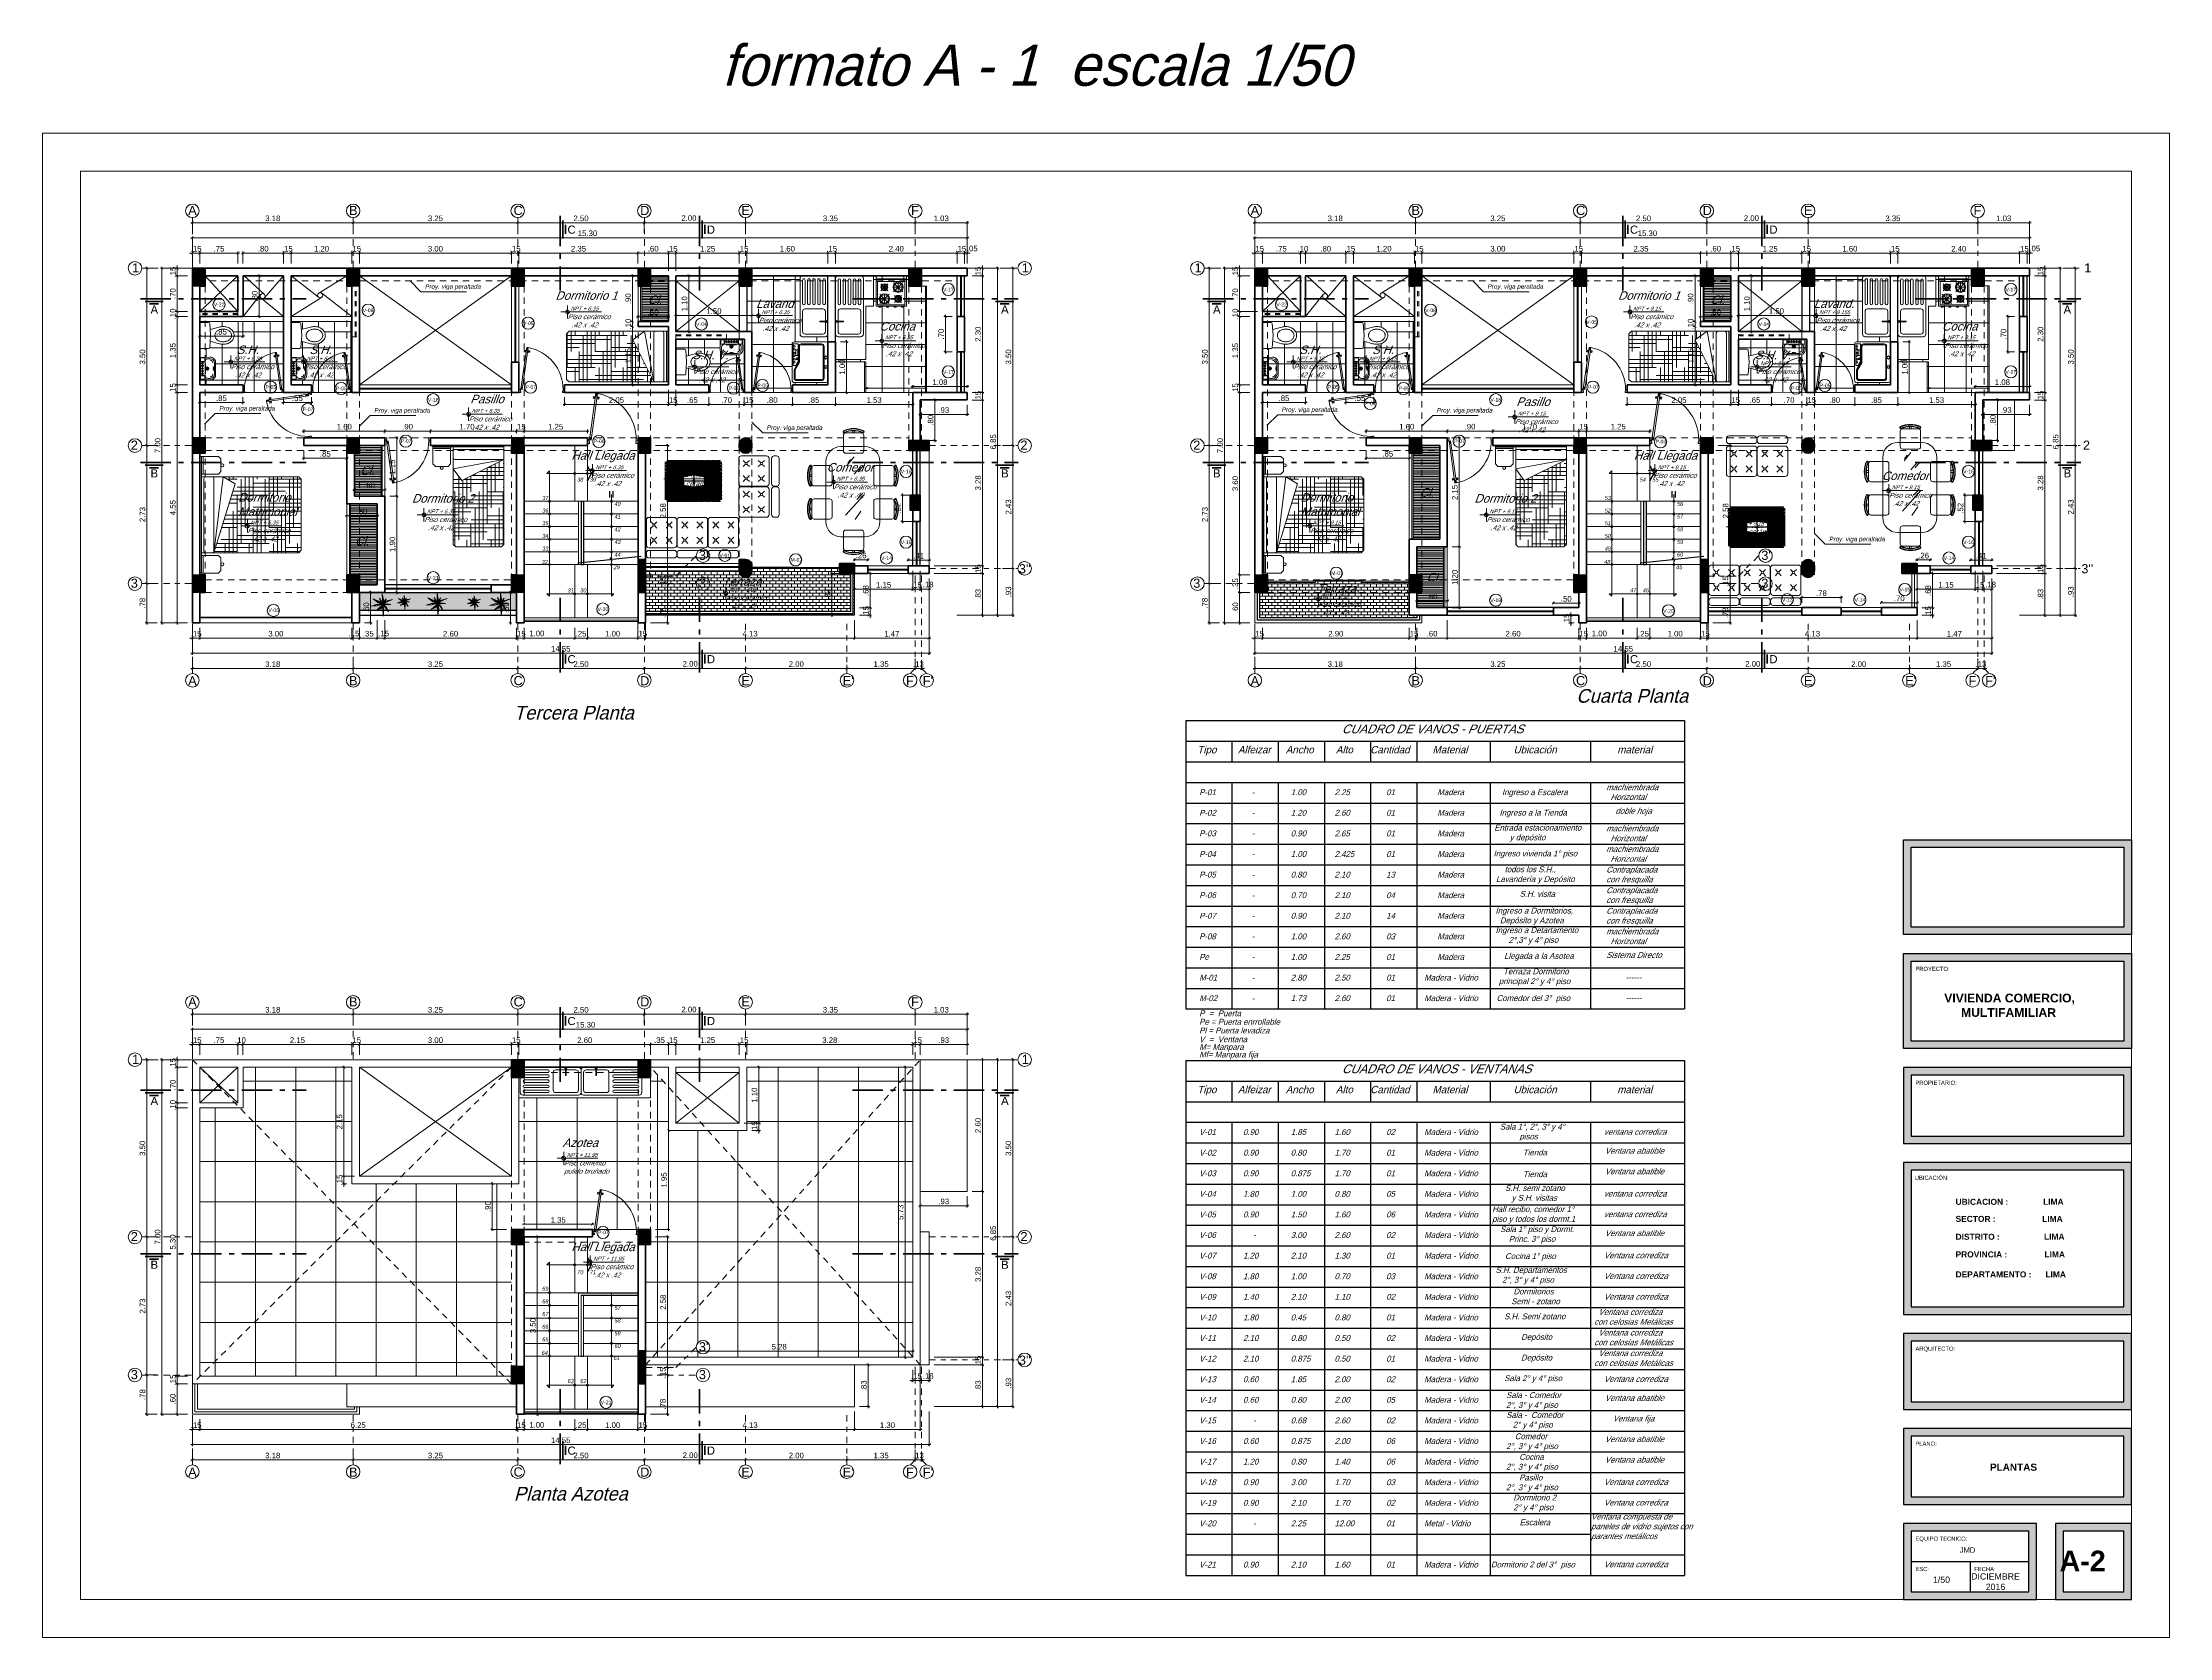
# Model space of a CAD drawing. Header units: millimetres. Extents: x 3779 to 7711, y 1445 to 3132.
# Drawn here: x 3898.59 to 3940.59, y 1460.93 to 1492.42 of the extents above; entities that cross this region are included whole.
import ezdxf

# ---------------------------------------------------------------- set-up
doc = ezdxf.new("R2010")
doc.units = ezdxf.units.MM
doc.header["$PDMODE"] = 3
for name, pattern in [('ACAD_ISO10W100', [18.5, 12, -3, 0.5, -3]), ('CENTER2', [1.125, 0.75, -0.125, 0.125, -0.125]), ('DASHDOTX2', [50.8, 25.4, -12.7, 0, -12.7]), ('HIDDEN', [9.525, 6.35, -3.175])]:
    doc.linetypes.add(name, pattern=pattern)
for name, color, linetype, lineweight in [('cotas', 7, 'Continuous', 5), ('EJES', 20, 'DASHDOTX2', 9), ('LINEA-DE-CORTE', 6, 'ACAD_ISO10W100', 60), ('MOBILIARIOS', 151, 'Continuous', 5), ('PERSONA', 7, 'Continuous', 9), ('pluma 0.0', 33, 'Continuous', 0), ('pluma 0.5', 41, 'Continuous', 5), ('pluma 025', 43, 'Continuous', 25), ('pluma 1', 1, 'Continuous', 9), ('pluma 1.5', 14, 'Continuous', 15), ('pluma 2', 2, 'Continuous', 20), ('pluma 2.5', 30, 'Continuous', 25), ('pluma 3', 251, 'Continuous', 30), ('pluma 8', 98, 'Continuous', 80), ('proyecciones', 32, 'HIDDEN', 9), ('PUERTAS', 33, 'Continuous', 9), ('SANITARIOS', 40, 'Continuous', 9), ('TEXTO', 7, 'Continuous', 9), ('TEXTURAS', 35, 'Continuous', 5), ('VEJETACION', 3, 'Continuous', 9)]:
    doc.layers.add(name, color=color, linetype=linetype, lineweight=lineweight)
doc.styles.add('ARIAL', font='arial.ttf')
doc.styles.add('ARIALNEG', font='arialbd.ttf')
doc.styles.add('nombreambiente', font='stylu.ttf', dxfattribs={"oblique": 20})
doc.styles.get("Standard").update_dxf_attribs({"font": 'arial.ttf'})
doc.styles.add('TEXT_100', font='swissl.ttf', dxfattribs={"width": 1.2})
doc.styles.add('TIMES', font='arial.ttf', dxfattribs={"height": 0.11})
doc.dimstyles.new('julio', dxfattribs={"dimtxt": 0.11, "dimasz": 0.057, "dimexe": 0.03, "dimexo": 0.097, "dimgap": 0.0295, "dimtad": 1, "dimzin": 4, "dimdsep": 46, "dimtxsty": 'TIMES', "dimblk": 'ARCHTICK', "dimcen": 0, "dimdle": 0.03, "dimclrd": 256, "dimclre": 256, "dimclrt": 256, "dimadec": 0, "dimazin": 0, "dimtfac": 1, "dimtix": 1, "dimtmove": 2, "dimatfit": 2, "dimldrblk": 'ARCHTICK', "dimfxl": 1, "dimtolj": 1, "dimtzin": 0, "dimlwd": 5, "dimlwe": 5, "dimarcsym": 0})
pattern_1 = [(45, (47.688948, -57.590765), (-0.01122532015, 0.01122532015), [])]
pattern_2 = [(45, (50.738948, -57.590765), (-0.01122532015, 0.01122532015), [])]
pattern_3 = [(0, (47.688948, -70.31427), (0, 0.03175), [])]
pattern_4 = [(0, (-1401.63408, -856.832175), (0.3175, 0.079375), [1.27, -0.635]), (90, (-1401.63408, -856.832175), (-0.079375, -0.3175), [1.27, -0.635])]
pattern_5 = [(45, (58.488948, -57.590765), (-0.01122532015, 0.01122532015), [])]
pattern_6 = [(45, (53.988948, -57.590765), (-0.01122532015, 0.01122532015), [])]
pattern_7 = [(45, (56.488948, -57.590765), (-0.01122532015, 0.01122532015), [])]
pattern_8 = [(0, (47.68895, -70.31427), (0, 0.3175), []), (90, (47.68895, -70.31427), (-0.3175, 2e-17), [])]
pattern_9 = [(45, (68.669496, -57.590765), (-0.01122532015, 0.01122532015), [])]
pattern_10 = [(45, (79.469496, -57.590765), (-0.01122532015, 0.01122532015), [])]
pattern_11 = [(45, (74.969496, -57.590765), (-0.01122532015, 0.01122532015), [])]
pattern_12 = [(45, (77.469496, -57.590765), (-0.01122532015, 0.01122532015), [])]
pattern_13 = [(45, (71.719496, -57.590765), (-0.01122532015, 0.01122532015), [])]
pattern_14 = [(0, (68.6695, -70.31427), (0, 0.3175), []), (90, (68.6695, -70.31427), (-0.3175, 2e-17), [])]
pattern_15 = [(0, (-67.5384, 1.8852), (0, 0.79375), []), (90, (-67.5384, 1.8852), (-0.79375, 5e-17), [])]
pattern_16 = [(45, (53.988948, -73.21544), (-0.01122532015, 0.01122532015), [])]
pattern_17 = [(45, (56.488948, -73.21544), (-0.01122532015, 0.01122532015), [])]

# ---------------------------------------------------------------- blocks, each defined once
blk = doc.blocks.new('DFGDSG')
at = {"layer": 'SANITARIOS'}
for p, q in [((653.457, 206.583), (653.457, 206.133)), ((653.507, 206.633), (654.607, 206.633)), ((653.507, 206.533), (653.507, 206.183)), ((653.557, 206.583), (653.957, 206.583)), ((653.749, 206.133), (653.749, 206.242)), ((653.749, 206.242), (653.764, 206.242)), ((653.765, 206.133), (653.765, 206.242)), ((654.007, 206.533), (654.007, 206.183)), ((654.109, 206.583), (654.575, 206.583)), ((654.109, 206.533), (654.575, 206.533)), ((654.109, 206.483), (654.575, 206.483)), ((654.109, 206.433), (654.575, 206.433)), ((654.109, 206.383), (654.575, 206.383)), ((654.109, 206.333), (654.575, 206.333)), ((654.109, 206.283), (654.575, 206.283)), ((654.109, 206.233), (654.575, 206.233)), ((654.657, 206.583), (654.657, 206.133)), ((653.507, 206.083), (654.607, 206.083)), ((653.557, 206.133), (653.745, 206.133)), ((653.769, 206.133), (653.957, 206.133)), ((654.109, 206.183), (654.575, 206.183)), ((654.109, 206.133), (654.575, 206.133))]:
    blk.add_line(p, q, dxfattribs=at)
for centre, radius, start, end in [((653.507, 206.583), 0.05, 90, 180), ((653.557, 206.533), 0.05, 90, 180), ((653.957, 206.533), 0.05, 0, 90), ((654.109, 206.558), 0.025, 90, 270), ((654.109, 206.458), 0.025, 90, 270), ((654.109, 206.358), 0.025, 90, 270), ((654.109, 206.258), 0.025, 90, 270), ((654.575, 206.558), 0.025, 270, 90), ((654.575, 206.458), 0.025, 270, 90), ((654.575, 206.358), 0.025, 270, 90), ((654.575, 206.258), 0.025, 270, 90), ((654.607, 206.583), 0.05, 360, 90), ((653.507, 206.133), 0.05, 180, 270), ((653.557, 206.183), 0.05, 180, 270), ((653.757, 206.108), 0.0201, 3.7916, 176.2084), ((653.757, 206.108), 0.0201, 183.7916, 356.2084), ((653.757, 206.108), 0.0101, 7.5683, 172.4317), ((653.757, 206.108), 0.0101, 187.5683, 352.4317), ((653.957, 206.183), 0.05, 270, 0), ((654.109, 206.158), 0.025, 90, 270), ((654.575, 206.158), 0.025, 270, 90), ((654.607, 206.133), 0.05, 270, 360)]:
    blk.add_arc(centre, radius, start, end, dxfattribs=at)
blk = doc.blocks.new('llññ')
at = {"layer": 'MOBILIARIOS'}
for p, q in [((984.732, 424.978), (985.332, 424.978)), ((984.732, 424.378), (984.732, 424.978)), ((984.732, 424.918), (985.332, 424.918)), ((984.762, 424.408), (984.762, 424.868)), ((984.762, 424.868), (985.302, 424.868)), ((984.826, 424.823), (984.871, 424.778)), ((984.871, 424.727), (984.826, 424.682)), ((984.827, 424.753), (984.967, 424.753)), ((984.922, 424.727), (984.871, 424.778)), ((984.871, 424.727), (984.922, 424.778)), ((984.897, 424.823), (984.897, 424.683)), ((984.897, 424.623), (984.897, 424.423)), ((984.967, 424.823), (984.922, 424.778)), ((984.922, 424.727), (984.967, 424.682)), ((985.067, 424.753), (985.267, 424.753)), ((985.075, 424.845), (985.125, 424.794)), ((985.125, 424.711), (985.075, 424.661)), ((985.208, 424.711), (985.125, 424.794)), ((985.125, 424.711), (985.208, 424.794)), ((985.167, 424.853), (985.167, 424.653)), ((985.259, 424.845), (985.208, 424.794)), ((985.208, 424.711), (985.259, 424.661)), ((985.302, 424.868), (985.302, 424.408)), ((985.332, 424.978), (985.332, 424.378)), ((985.332, 424.378), (984.732, 424.378)), ((985.302, 424.408), (984.762, 424.408)), ((984.787, 424.358), (984.787, 424.378)), ((984.827, 424.358), (984.787, 424.358)), ((984.797, 424.523), (984.997, 424.523)), ((984.805, 424.615), (984.855, 424.564)), ((984.855, 424.481), (984.805, 424.431)), ((984.827, 424.358), (984.827, 424.378)), ((984.938, 424.481), (984.855, 424.564)), ((984.938, 424.564), (984.855, 424.481)), ((984.937, 424.358), (984.937, 424.378)), ((984.937, 424.358), (984.977, 424.358)), ((984.989, 424.615), (984.938, 424.564)), ((984.938, 424.481), (984.989, 424.431)), ((984.977, 424.358), (984.977, 424.378)), ((985.087, 424.358), (985.087, 424.378)), ((985.127, 424.358), (985.087, 424.358)), ((985.096, 424.593), (985.141, 424.548)), ((985.141, 424.497), (985.096, 424.452)), ((985.097, 424.523), (985.237, 424.523)), ((985.127, 424.358), (985.127, 424.378)), ((985.192, 424.497), (985.141, 424.548)), ((985.192, 424.548), (985.141, 424.497)), ((985.167, 424.593), (985.167, 424.453)), ((985.237, 424.593), (985.192, 424.548)), ((985.192, 424.497), (985.237, 424.452)), ((985.237, 424.358), (985.237, 424.378)), ((985.237, 424.358), (985.277, 424.358)), ((985.277, 424.358), (985.277, 424.378))]:
    blk.add_line(p, q, dxfattribs=at)
for centre, radius in [((984.897, 424.523), 0.1), ((984.897, 424.753), 0.07), ((984.897, 424.753), 0.0534), ((985.167, 424.753), 0.1), ((985.167, 424.753), 0.0824), ((984.897, 424.523), 0.0824), ((985.167, 424.523), 0.07), ((985.167, 424.523), 0.0534)]:
    blk.add_circle(centre, radius, dxfattribs=at)
blk = doc.blocks.new('MESA 1')
for p, q in [((62.611, 41.726), (63.811, 41.726)), ((62.845, 42.008), (62.845, 42.052)), ((62.881, 42.008), (62.881, 42.052)), ((63.512, 42.008), (63.512, 42.052)), ((63.548, 42.008), (63.548, 42.052)), ((62.311, 40.946), (62.311, 41.426)), ((62.738, 41.333), (63.15, 40.963)), ((63.741, 41.301), (63.91, 41.164)), ((63.783, 41.291), (63.857, 41.238)), ((64.111, 41.426), (64.111, 40.946)), ((62.038, 41.191), (61.994, 41.191)), ((62.038, 41.155), (61.994, 41.155)), ((62.654, 41.143), (62.823, 41.027)), ((63.055, 41.111), (63.171, 40.995)), ((63.562, 41.164), (63.71, 41.037)), ((63.604, 41.079), (63.72, 40.985)), ((64.384, 41.191), (64.428, 41.191)), ((64.384, 41.155), (64.428, 41.155)), ((62.611, 40.646), (63.811, 40.646)), ((62.845, 40.364), (62.845, 40.32)), ((62.881, 40.364), (62.881, 40.32)), ((63.512, 40.364), (63.512, 40.32)), ((63.548, 40.364), (63.548, 40.32))]:
    blk.add_line(p, q)
for points in [[(62.661, 41.783), (62.661, 41.963, -0.414214), (62.706, 42.008), (63.021, 42.008, -0.414214), (63.066, 41.963), (63.066, 41.648, -0.414214), (63.021, 41.603), (62.706, 41.603, -0.414214), (62.661, 41.648)], [(63.327, 41.783), (63.327, 41.963, -0.414214), (63.372, 42.008), (63.687, 42.008, -0.414214), (63.732, 41.963), (63.732, 41.648, -0.414214), (63.687, 41.603), (63.372, 41.603, -0.414214), (63.327, 41.648)], [(62.263, 40.97), (62.083, 40.97, -0.414214), (62.038, 41.015), (62.038, 41.33, -0.414214), (62.083, 41.375), (62.398, 41.375, -0.414214), (62.443, 41.33), (62.443, 41.015, -0.414214), (62.398, 40.97)], [(64.159, 40.97), (64.339, 40.97, 0.414214), (64.384, 41.015), (64.384, 41.33, 0.414214), (64.339, 41.375), (64.024, 41.375, 0.414214), (63.979, 41.33), (63.979, 41.015, 0.414214), (64.024, 40.97)], [(62.661, 40.589), (62.661, 40.409, 0.414214), (62.706, 40.364), (63.021, 40.364, 0.414214), (63.066, 40.409), (63.066, 40.724, 0.414214), (63.021, 40.769), (62.706, 40.769, 0.414214), (62.661, 40.724)], [(63.327, 40.589), (63.327, 40.409, 0.414214), (63.372, 40.364), (63.687, 40.364, 0.414214), (63.732, 40.409), (63.732, 40.724, 0.414214), (63.687, 40.769), (63.372, 40.769, 0.414214), (63.327, 40.724)]]:
    blk.add_lwpolyline(points, format="xyb", close=True)
for centre, radius, start, end in [((62.611, 41.426), 0.3, 90, 180), ((62.675, 42.035), 0.0232, 128.3306, 280.2342), ((62.863, 41.604), 0.492, 65.7176, 114.2824), ((62.675, 42.035), 0.0142, 128.3306, 280.2342), ((62.863, 41.604), 0.483, 65.7176, 114.2824), ((62.863, 41.604), 0.456, 65.7176, 114.2824), ((62.863, 41.604), 0.447, 65.7176, 114.2824), ((63.051, 42.035), 0.0233, 260.3316, 51.1036), ((63.051, 42.035), 0.0143, 260.3316, 51.1036), ((63.342, 42.035), 0.0232, 128.3306, 280.2342), ((63.53, 41.604), 0.492, 65.7176, 114.2824), ((63.342, 42.035), 0.0142, 128.3306, 280.2342), ((63.53, 41.604), 0.483, 65.7176, 114.2824), ((63.53, 41.604), 0.456, 65.7176, 114.2824), ((63.53, 41.604), 0.447, 65.7176, 114.2824), ((63.718, 42.035), 0.0233, 260.3316, 51.1036), ((63.718, 42.035), 0.0143, 260.3316, 51.1036), ((63.811, 41.426), 0.3, 0, 90), ((62.441, 41.173), 0.492, 155.7176, 204.2824), ((62.441, 41.173), 0.483, 155.7176, 204.2824), ((62.441, 41.173), 0.456, 155.7176, 204.2824), ((62.011, 41.361), 0.0233, 350.3316, 141.1036), ((62.441, 41.173), 0.447, 155.7176, 204.2824), ((62.011, 41.361), 0.0143, 350.3316, 141.1036), ((64.411, 41.361), 0.0233, 38.8964, 189.6684), ((63.981, 41.173), 0.447, 335.7176, 24.2824), ((64.411, 41.361), 0.0143, 38.8964, 189.6684), ((63.981, 41.173), 0.456, 335.7176, 24.2824), ((63.981, 41.173), 0.483, 335.7176, 24.2824), ((63.981, 41.173), 0.492, 335.7176, 24.2824), ((62.011, 40.985), 0.0232, 218.3306, 10.2342), ((62.011, 40.985), 0.0142, 218.3306, 10.2342), ((62.611, 40.946), 0.3, 180, 270), ((63.811, 40.946), 0.3, 270, 0), ((64.411, 40.985), 0.0232, 169.7658, 321.6694), ((64.411, 40.985), 0.0142, 169.7658, 321.6694), ((62.675, 40.337), 0.0232, 79.7658, 231.6694), ((62.675, 40.337), 0.0142, 79.7658, 231.6694), ((62.863, 40.768), 0.492, 245.7176, 294.2824), ((62.863, 40.768), 0.483, 245.7176, 294.2824), ((62.863, 40.768), 0.456, 245.7176, 294.2824), ((62.863, 40.768), 0.447, 245.7176, 294.2824), ((63.051, 40.337), 0.0233, 308.8964, 99.6684), ((63.051, 40.337), 0.0143, 308.8964, 99.6684), ((63.342, 40.337), 0.0232, 79.7658, 231.6694), ((63.342, 40.337), 0.0142, 79.7658, 231.6694), ((63.53, 40.768), 0.492, 245.7176, 294.2824), ((63.53, 40.768), 0.483, 245.7176, 294.2824), ((63.53, 40.768), 0.456, 245.7176, 294.2824), ((63.53, 40.768), 0.447, 245.7176, 294.2824), ((63.718, 40.337), 0.0233, 308.8964, 99.6684), ((63.718, 40.337), 0.0143, 308.8964, 99.6684)]:
    blk.add_arc(centre, radius, start, end)
blk = doc.blocks.new('cama1')
at = {"layer": 'pluma 0.0'}
h = blk.add_hatch(dxfattribs=at)
h.set_pattern_fill('HOUND', color=256, scale=0.05)
h.set_pattern_definition(pattern_4)
h.paths.add_polyline_path([(3891.775, 1556.08), (3891.725, 1556.13), (3891.725, 1557.03), (3891.775, 1557.08), (3893.058, 1557.08), (3893.104, 1556.962), (3893.034, 1556.911), (3893.448, 1556.08)])
at = {"layer": 'MOBILIARIOS'}
for p, q in [((3891.775, 1557.08), (3891.725, 1557.03)), ((3891.725, 1557.03), (3891.725, 1556.13)), ((3893.267, 1557.08), (3891.775, 1557.08)), ((3893.034, 1556.911), (3893.267, 1557.08)), ((3893.448, 1556.08), (3893.267, 1557.08)), ((3893.698, 1557.08), (3893.267, 1557.08)), ((3893.448, 1557.05), (3893.448, 1556.08)), ((3893.616, 1557.08), (3893.478, 1557.08)), ((3893.648, 1557.048), (3893.648, 1556.08)), ((3893.698, 1557.08), (3893.698, 1556.08)), ((3893.698, 1557.08), (3893.725, 1557.08)), ((3893.725, 1557.08), (3893.725, 1556.08)), ((3893.448, 1556.08), (3893.034, 1556.911)), ((3891.725, 1556.13), (3891.775, 1556.08)), ((3893.448, 1556.08), (3891.775, 1556.08)), ((3893.698, 1556.08), (3893.448, 1556.08)), ((3893.618, 1556.08), (3893.478, 1556.08)), ((3893.698, 1556.08), (3893.725, 1556.08))]:
    blk.add_line(p, q, dxfattribs=at)
for centre, radius, start, end in [((3893.478, 1557.05), 0.03, 90, 180), ((3893.616, 1557.048), 0.032, 359.9999, 89.9999), ((3893.478, 1556.11), 0.03, 180, 270), ((3893.618, 1556.11), 0.03, 270.1127, 359.6286)]:
    blk.add_arc(centre, radius, start, end, dxfattribs=at)
blk = doc.blocks.new('khjkhjk')
at = {"layer": 'SANITARIOS'}
for p, q in [((987.649, 424.158), (987.649, 424.628)), ((987.669, 424.648), (987.821, 424.648)), ((987.841, 424.63), (987.859, 424.395)), ((987.859, 424.392), (987.841, 424.157)), ((987.85, 424.508), (988.031, 424.557)), ((987.85, 424.278), (988.031, 424.23)), ((987.821, 424.138), (987.669, 424.138))]:
    blk.add_line(p, q, dxfattribs=at)
for centre, radius, start, end in [((987.669, 424.628), 0.02, 90, 180), ((987.821, 424.628), 0.02, 4.4846, 90), ((987.839, 424.393), 0.02, 355.5154, 4.4846), ((988.039, 424.393), 0.0958, 151.3318, 179.1537), ((988.039, 424.393), 0.0958, 180.8463, 208.6682), ((988.073, 424.375), 0.134, 127.1467, 151.3318), ((988.073, 424.412), 0.134, 208.6682, 232.8533), ((988.094, 424.346), 0.17, 107.4218, 127.1467), ((988.094, 424.44), 0.17, 232.8533, 252.5782), ((988.109, 424.301), 0.267, 90, 106.9016), ((988.109, 424.485), 0.267, 253.0984, 270), ((988.109, 424.301), 0.217, 90, 107.4218), ((988.109, 424.485), 0.217, 252.5782, 270), ((988.109, 424.301), 0.267, 72.5782, 90), ((988.109, 424.301), 0.217, 72.5782, 90), ((988.109, 424.485), 0.217, 270, 287.4218), ((988.109, 424.485), 0.267, 270, 287.4218), ((988.123, 424.346), 0.17, 52.8533, 72.5782), ((988.123, 424.44), 0.17, 287.4218, 307.1467), ((988.123, 424.346), 0.22, 52.8533, 72.5782), ((988.123, 424.44), 0.22, 287.4218, 307.1467), ((988.144, 424.375), 0.134, 28.6682, 52.8533), ((988.144, 424.412), 0.134, 307.1467, 331.3318), ((988.144, 424.375), 0.184, 28.6682, 52.8533), ((988.144, 424.412), 0.184, 307.1467, 331.3318), ((988.178, 424.393), 0.0958, 360, 28.6682), ((988.178, 424.393), 0.0958, 331.3318, 0), ((988.178, 424.393), 0.146, 360, 28.6682), ((988.178, 424.393), 0.146, 331.3318, 0), ((987.669, 424.158), 0.02, 180, 270), ((987.821, 424.158), 0.02, 270, 355.5154)]:
    blk.add_arc(centre, radius, start, end, dxfattribs=at)
blk = doc.blocks.new('lavavo 3')
at = {"layer": 'SANITARIOS'}
for p, q in [((1138.524, 375.761), (1138.524, 375.838)), ((1138.944, 375.842), (1138.528, 375.842)), ((1138.528, 375.757), (1138.589, 375.757)), ((1138.541, 375.654), (1138.541, 375.694)), ((1138.591, 375.754), (1138.591, 375.755)), ((1138.594, 375.758), (1138.594, 375.842)), ((1138.601, 375.754), (1138.601, 375.842)), ((1138.871, 375.754), (1138.601, 375.754)), ((1138.846, 375.569), (1138.626, 375.569)), ((1138.838, 375.744), (1138.634, 375.744)), ((1138.871, 375.754), (1138.871, 375.842)), ((1138.878, 375.758), (1138.878, 375.842)), ((1138.881, 375.753), (1138.881, 375.755)), ((1138.944, 375.757), (1138.883, 375.757)), ((1138.931, 375.654), (1138.931, 375.694)), ((1138.948, 375.838), (1138.948, 375.761))]:
    blk.add_line(p, q, dxfattribs=at)
at = {"layer": 'SANITARIOS', "color": 4, "linetype": 'CENTER2', "ltscale": 0.04}
for p, q in [((1138.657, 375.804), (1138.611, 375.804)), ((1138.634, 375.827), (1138.634, 375.781)), ((1138.708, 375.804), (1138.662, 375.804)), ((1138.685, 375.827), (1138.685, 375.781)), ((1138.698, 375.709), (1138.773, 375.709)), ((1138.713, 375.804), (1138.759, 375.804)), ((1138.736, 375.827), (1138.736, 375.781)), ((1138.764, 375.804), (1138.81, 375.804)), ((1138.787, 375.827), (1138.787, 375.781)), ((1138.815, 375.804), (1138.861, 375.804)), ((1138.838, 375.827), (1138.838, 375.781))]:
    blk.add_line(p, q, dxfattribs=at)
at = {"layer": 'SANITARIOS', "color": 4, "linetype": 'CENTER2', "ltscale": 0.02}
for p, q in [((1138.697, 375.583), (1138.723, 375.583)), ((1138.71, 375.596), (1138.71, 375.571)), ((1138.723, 375.583), (1138.748, 375.583)), ((1138.736, 375.596), (1138.736, 375.571)), ((1138.749, 375.583), (1138.774, 375.583)), ((1138.761, 375.596), (1138.761, 375.571))]:
    blk.add_line(p, q, dxfattribs=at)
at = {"layer": 'SANITARIOS', "color": 4}
blk.add_line((1138.736, 375.746), (1138.736, 375.671), dxfattribs=at)
at = {"layer": 'SANITARIOS'}
blk.add_lwpolyline([(1138.516, 375.849), (1138.511, 375.654, 0.445971), (1138.626, 375.544), (1138.846, 375.544, 0.445971), (1138.961, 375.654), (1138.956, 375.849, 0.414214), (1138.951, 375.854), (1138.521, 375.854, 0.414214)], format="xyb", close=True, dxfattribs=at)
for centre, radius in [((1138.634, 375.804), 0.0173), ((1138.685, 375.804), 0.0173), ((1138.71, 375.583), 0.00775), ((1138.736, 375.709), 0.0325), ((1138.736, 375.709), 0.0232), ((1138.736, 375.804), 0.0173), ((1138.736, 375.583), 0.00775), ((1138.761, 375.583), 0.00775), ((1138.787, 375.804), 0.0173), ((1138.838, 375.804), 0.0173)]:
    blk.add_circle(centre, radius, dxfattribs=at)
for centre, radius, start, end in [((1138.528, 375.838), 0.004, 90, 180), ((1138.528, 375.761), 0.004, 180, 270), ((1138.601, 375.694), 0.06, 90, 180), ((1138.626, 375.654), 0.085, 180, 270), ((1138.626, 375.654), 0.055, 180, 270), ((1138.589, 375.755), 0.002, 0, 90), ((1138.846, 375.654), 0.085, 270, 0), ((1138.846, 375.654), 0.055, 270, 0), ((1138.871, 375.694), 0.06, 0, 90), ((1138.883, 375.755), 0.002, 90, 180), ((1138.944, 375.838), 0.004, 360, 90), ((1138.944, 375.761), 0.004, 270, 0)]:
    blk.add_arc(centre, radius, start, end, dxfattribs=at)
blk = doc.blocks.new('eqwqewr')
at = {"layer": 'PUERTAS'}
for p, q in [((0.118, 0.762, 4483.175), (0.088, 0.758, 4483.175)), ((0.088, 0.758, 4483.175), (0.205, -0.071, 4483.175)), ((0.235, -0.066, 4483.175), (0.118, 0.762, 4483.175)), ((0.059, 0.693, 4483.175), (0.064, 0.659, 4483.175)), ((0.08, 0.692, 4483.175), (0.059, 0.693, 4483.175)), ((0.084, 0.666, 4483.175), (0.064, 0.659, 4483.175)), ((0.081, 0.687, 4483.175), (0.08, 0.692, 4483.175)), ((0.083, 0.672, 4483.175), (0.081, 0.687, 4483.175)), ((0.084, 0.687, 4483.175), (0.081, 0.687, 4483.175)), ((0.086, 0.672, 4483.175), (0.083, 0.672, 4483.175)), ((0.083, 0.672, 4483.175), (0.084, 0.666, 4483.175)), ((0.087, 0.69, 4483.175), (0.084, 0.689, 4483.175)), ((0.084, 0.687, 4483.175), (0.084, 0.689, 4483.175)), ((0.086, 0.672, 4483.175), (0.084, 0.687, 4483.175)), ((0.086, 0.672, 4483.175), (0.086, 0.67, 4483.175)), ((0.09, 0.671, 4483.175), (0.086, 0.67, 4483.175)), ((0.087, 0.69, 4483.175), (0.087, 0.693, 4483.175)), ((0.09, 0.693, 4483.175), (0.087, 0.693, 4483.175)), ((0.09, 0.671, 4483.175), (0.087, 0.69, 4483.175)), ((0.094, 0.704, 4483.175), (0.09, 0.693, 4483.175)), ((0.094, 0.669, 4483.175), (0.09, 0.693, 4483.175)), ((0.09, 0.671, 4483.175), (0.09, 0.668, 4483.175)), ((0.094, 0.669, 4483.175), (0.09, 0.668, 4483.175)), ((0.1, 0.659, 4483.175), (0.094, 0.704, 4483.175)), ((0.096, 0.704, 4483.175), (0.094, 0.704, 4483.175)), ((0.1, 0.659, 4483.175), (0.094, 0.669, 4483.175)), ((0.125, 0.713, 4483.175), (0.095, 0.709, 4483.175)), ((0.099, 0.682, 4483.175), (0.099, 0.682, 4483.175)), ((0.099, 0.682, 4483.175), (0.099, 0.682, 4483.175)), ((0.102, 0.659, 4483.175), (0.1, 0.659, 4483.175)), ((0.125, 0.708, 4483.175), (0.127, 0.709, 4483.175)), ((0.133, 0.664, 4483.175), (0.127, 0.709, 4483.175)), ((0.127, 0.709, 4483.175), (0.134, 0.699, 4483.175)), ((0.132, 0.664, 4483.175), (0.133, 0.664, 4483.175)), ((0.133, 0.664, 4483.175), (0.137, 0.675, 4483.175)), ((0.134, 0.699, 4483.175), (0.137, 0.7, 4483.175)), ((0.137, 0.675, 4483.175), (0.134, 0.699, 4483.175)), ((0.137, 0.697, 4483.175), (0.137, 0.7, 4483.175)), ((0.14, 0.678, 4483.175), (0.137, 0.697, 4483.175)), ((0.137, 0.697, 4483.175), (0.141, 0.697, 4483.175)), ((0.137, 0.675, 4483.175), (0.141, 0.675, 4483.175)), ((0.14, 0.678, 4483.175), (0.144, 0.678, 4483.175)), ((0.14, 0.678, 4483.175), (0.141, 0.675, 4483.175)), ((0.141, 0.695, 4483.175), (0.141, 0.697, 4483.175)), ((0.141, 0.695, 4483.175), (0.145, 0.696, 4483.175)), ((0.143, 0.68, 4483.175), (0.141, 0.695, 4483.175)), ((0.143, 0.68, 4483.175), (0.147, 0.681, 4483.175)), ((0.143, 0.68, 4483.175), (0.144, 0.678, 4483.175)), ((0.144, 0.701, 4483.175), (0.164, 0.708, 4483.175)), ((0.145, 0.696, 4483.175), (0.144, 0.701, 4483.175)), ((0.147, 0.681, 4483.175), (0.145, 0.696, 4483.175)), ((0.147, 0.681, 4483.175), (0.147, 0.675, 4483.175)), ((0.147, 0.675, 4483.175), (0.168, 0.674, 4483.175)), ((0.164, 0.708, 4483.175), (0.168, 0.674, 4483.175)), ((-0.599, -0.071, 4483.175), (-0.63, -0.071, 4483.175)), ((-0.63, -0.071, 4483.175), (-0.63, -0.127, 4483.175)), ((-0.591, -0.127, 4483.175), (-0.63, -0.127, 4483.175)), ((-0.599, -0.071, 4483.175), (-0.599, -0.102, 4483.175)), ((-0.591, -0.102, 4483.175), (-0.599, -0.102, 4483.175)), ((-0.591, -0.102, 4483.175), (-0.591, -0.127, 4483.175)), ((0.228, -0.017, 4483.175), (0.198, -0.021, 4483.175)), ((0.235, -0.066, 4483.175), (0.205, -0.071, 4483.175)), ((0.232, -0.102, 4483.175), (0.24, -0.102, 4483.175)), ((0.232, -0.102, 4483.175), (0.232, -0.127, 4483.175)), ((0.232, -0.127, 4483.175), (0.27, -0.127, 4483.175)), ((0.24, -0.071, 4483.175), (0.24, -0.102, 4483.175)), ((0.24, -0.071, 4483.175), (0.27, -0.071, 4483.175)), ((0.24, -0.071, 4483.175), (0.24, -0.102, 4483.175)), ((0.27, -0.071, 4483.175), (0.27, -0.127, 4483.175))]:
    blk.add_line(p, q, dxfattribs=at)
for radius in [0.00461, 0.000461]:
    blk.add_circle((0.24, -0.066, 4483.175), radius, dxfattribs=at)
at = {"layer": 'TEXTURAS', "linetype": 'Continuous', "extrusion": (-4.60854e-07, -6.59516e-08, 1)}
for p, q in [((0.088, 0.758, 4483.175), (0.125, 0.713, 4483.175)), ((0.118, 0.762, 4483.175), (0.095, 0.709, 4483.175)), ((0.198, -0.021, 4483.175), (0.235, -0.066, 4483.175)), ((0.228, -0.017, 4483.175), (0.205, -0.071, 4483.175))]:
    blk.add_line(p, q, dxfattribs=at)
at = {"layer": 'TEXTURAS'}
blk.add_arc((0.241, -0.068, 4483.175), 0.84, 100.4752, 180.1986, dxfattribs=at)
blk = doc.blocks.new('mm')
at = {"layer": 'MOBILIARIOS', "linetype": 'Continuous'}
for p, q in [((1044, 445.036), (1043.3, 445.036)), ((1043.3, 445.036), (1043.3, 444.336)), ((1044, 444.336), (1044, 445.036)), ((1043.3, 444.366), (1044, 444.366)), ((1043.3, 444.336), (1044, 444.336)), ((1043.386, 444.336), (1043.386, 444.286)), ((1043.386, 444.286), (1043.406, 444.286)), ((1043.406, 444.286), (1043.406, 444.336))]:
    blk.add_line(p, q, dxfattribs=at)
blk = doc.blocks.new('lavadora')
at = {"layer": 'MOBILIARIOS'}
h = blk.add_hatch(color=256, dxfattribs=at)
h.paths.add_polyline_path([(601.978, 2030.519, 1), (602.011, 2030.519, 1)])
h.paths.add_polyline_path([(602.008, 2030.519, -1), (601.98, 2030.519, -1)], flags=16)
for p, q in [((601.699, 2031.134), (602.423, 2031.134)), ((601.661, 2030.466), (601.661, 2031.096)), ((601.699, 2030.605), (601.699, 2031.01)), ((601.717, 2030.605), (601.717, 2031.01)), ((601.749, 2031.06), (602.373, 2031.06)), ((601.749, 2031.041), (602.373, 2031.041)), ((602.404, 2031.01), (602.404, 2030.517)), ((602.423, 2031.01), (602.423, 2030.517)), ((602.461, 2031.096), (602.461, 2030.466)), ((601.695, 2030.546), (602.049, 2030.546)), ((601.695, 2030.449), (601.695, 2030.546)), ((602.126, 2030.449), (601.695, 2030.449)), ((602.423, 2030.428), (601.699, 2030.428)), ((602.051, 2030.573), (601.749, 2030.573)), ((602.046, 2030.554), (601.749, 2030.554)), ((601.813, 2030.498), (601.813, 2030.537)), ((601.813, 2030.537), (601.929, 2030.537)), ((601.929, 2030.498), (601.813, 2030.498)), ((601.929, 2030.537), (601.929, 2030.498)), ((602.049, 2030.546), (602.126, 2030.501)), ((602.064, 2030.549), (602.2, 2030.471)), ((602.07, 2030.568), (602.205, 2030.49)), ((602.126, 2030.501), (602.126, 2030.449)), ((602.373, 2030.466), (602.219, 2030.466)), ((602.373, 2030.485), (602.224, 2030.485))]:
    blk.add_line(p, q, dxfattribs=at)
for centre, radius in [((601.967, 2031.096), 0.0307), ((601.967, 2031.096), 0.0242), ((602.155, 2031.096), 0.0307), ((602.155, 2031.096), 0.0242), ((601.748, 2030.469), 0.0159), ((601.806, 2030.469), 0.0159), ((601.877, 2030.469), 0.0159), ((601.935, 2030.469), 0.0159), ((601.994, 2030.52), 0.0208), ((601.994, 2030.519), 0.0166), ((601.994, 2030.519), 0.0142), ((602.005, 2030.469), 0.0159), ((602.063, 2030.469), 0.0159)]:
    blk.add_circle(centre, radius, dxfattribs=at)
for centre, radius, start, end in [((601.699, 2031.096), 0.0378, 90, 180), ((602.423, 2031.096), 0.0378, 0, 90), ((601.749, 2031.01), 0.0504, 90, 180), ((601.749, 2031.01), 0.0315, 90, 180), ((602.373, 2031.01), 0.0504, 0, 90), ((602.373, 2031.01), 0.0315, 0, 90), ((601.699, 2030.466), 0.0378, 180, 270), ((601.749, 2030.605), 0.0504, 180, 270), ((601.749, 2030.605), 0.0315, 180, 270), ((602.046, 2030.517), 0.0378, 60, 90), ((602.051, 2030.536), 0.0378, 60, 90), ((602.219, 2030.504), 0.0378, 240, 270), ((602.224, 2030.523), 0.0378, 240, 270), ((602.373, 2030.517), 0.0504, 270, 0), ((602.373, 2030.517), 0.0315, 270, 0), ((602.423, 2030.466), 0.0378, 270, 0)]:
    blk.add_arc(centre, radius, start, end, dxfattribs=at)
blk = doc.blocks.new('cama plaza y media')
at = {"layer": 'pluma 0.0'}
h = blk.add_hatch(dxfattribs=at)
h.set_pattern_fill('HOUND', color=256, scale=0.05)
h.set_pattern_definition([(0, (-1398.54301, -856.4955), (0.3175, 0.079375), [1.27, -0.635]), (90, (-1398.54301, -856.4955), (-0.079375, -0.3175), [1.27, -0.635])])
h.paths.add_polyline_path([(589.657, 323.637), (591.33, 323.637), (591.38, 323.687), (591.38, 325.087), (591.33, 325.137), (589.846, 325.137), (589.846, 325.132), (590.072, 324.999)])
at = {"layer": 'MOBILIARIOS'}
for p, q in [((589.38, 325.539), (589.38, 323.235)), ((589.407, 325.539), (589.38, 325.539)), ((589.407, 325.539), (589.407, 323.235)), ((589.413, 325.539), (589.413, 325.189)), ((589.413, 325.539), (589.743, 325.539)), ((589.413, 325.539), (589.743, 325.539)), ((589.441, 325.539), (589.441, 325.189)), ((589.743, 325.539), (589.793, 325.489)), ((589.407, 325.137), (589.839, 325.137)), ((589.413, 325.189), (589.743, 325.189)), ((589.457, 325.105), (589.457, 323.667)), ((589.489, 325.137), (589.627, 325.137)), ((589.657, 323.637), (589.839, 325.137)), ((589.657, 325.107), (589.657, 323.667)), ((589.793, 325.239), (589.743, 325.189)), ((589.793, 325.489), (589.793, 325.239)), ((589.839, 325.137), (591.33, 325.137)), ((590.072, 324.999), (589.839, 325.137)), ((591.33, 325.137), (591.38, 325.087)), ((591.38, 325.087), (591.38, 323.687)), ((589.657, 323.637), (590.072, 324.999)), ((589.407, 323.637), (589.657, 323.637)), ((589.413, 323.235), (589.413, 323.585)), ((589.413, 323.585), (589.743, 323.585)), ((589.441, 323.235), (589.441, 323.585)), ((589.487, 323.637), (589.627, 323.637)), ((591.33, 323.637), (589.657, 323.637)), ((589.793, 323.535), (589.743, 323.585)), ((589.793, 323.285), (589.793, 323.535)), ((591.38, 323.687), (591.33, 323.637)), ((589.407, 323.235), (589.38, 323.235)), ((589.413, 323.235), (589.743, 323.235)), ((589.413, 323.235), (589.743, 323.235)), ((589.743, 323.235), (589.793, 323.285))]:
    blk.add_line(p, q, dxfattribs=at)
for centre in [(589.822, 325.364), (589.822, 323.41)]:
    blk.add_circle(centre, 0.0292, dxfattribs=at)
for centre, radius, start, end in [((589.489, 325.105), 0.032, 90.0001, 180.0001), ((589.627, 325.107), 0.03, 360, 90), ((589.487, 323.667), 0.03, 180.3714, 269.8873), ((589.627, 323.667), 0.03, 270, 0)]:
    blk.add_arc(centre, radius, start, end, dxfattribs=at)
blk = doc.blocks.new('cama de 1 plaza')
at = {"layer": 'pluma 0.0'}
h = blk.add_hatch(dxfattribs=at)
h.set_pattern_fill('HOUND', color=256, scale=0.05)
h.set_pattern_definition(pattern_4)
h.paths.add_polyline_path([(588.214, 323.851), (588.264, 323.901), (588.264, 324.801), (588.214, 324.851), (586.932, 324.851), (586.886, 324.732), (586.956, 324.682), (586.542, 323.851)])
at = {"layer": 'MOBILIARIOS'}
for p, q in [((586.264, 325.253), (586.264, 323.851)), ((586.292, 325.253), (586.264, 325.253)), ((586.292, 325.253), (586.292, 323.851)), ((586.297, 325.253), (586.297, 324.903)), ((586.297, 325.253), (586.627, 325.253)), ((586.297, 325.253), (586.627, 325.253)), ((586.325, 325.253), (586.325, 324.903)), ((586.627, 325.253), (586.677, 325.203)), ((586.677, 325.203), (586.677, 324.953)), ((586.292, 324.851), (586.723, 324.851)), ((586.297, 324.903), (586.627, 324.903)), ((586.342, 324.819), (586.342, 323.851)), ((586.374, 324.851), (586.512, 324.851)), ((586.542, 323.851), (586.723, 324.851)), ((586.542, 324.821), (586.542, 323.851)), ((586.542, 323.851), (586.956, 324.682)), ((586.677, 324.953), (586.627, 324.903)), ((586.723, 324.851), (588.214, 324.851)), ((586.956, 324.682), (586.723, 324.851)), ((588.214, 324.851), (588.264, 324.801)), ((588.264, 324.801), (588.264, 323.901)), ((586.292, 323.851), (586.264, 323.851)), ((586.292, 323.851), (586.542, 323.851)), ((586.372, 323.851), (586.512, 323.851)), ((586.542, 323.851), (588.214, 323.851)), ((588.264, 323.901), (588.214, 323.851))]:
    blk.add_line(p, q, dxfattribs=at)
blk.add_circle((586.706, 325.078), 0.0292, dxfattribs=at)
for centre, radius, start, end in [((586.374, 324.819), 0.032, 90.0001, 180.0001), ((586.512, 324.821), 0.03, 360, 90), ((586.372, 323.881), 0.03, 180.3714, 269.8873), ((586.512, 323.881), 0.03, 270, 0)]:
    blk.add_arc(centre, radius, start, end, dxfattribs=at)
blk = doc.blocks.new('iiuyu')
at = {"layer": 'pluma 1', "ltscale": 0.3}
h = blk.add_hatch(color=256, dxfattribs=at)
h.paths.add_polyline_path([(1118.636, 393.028, 0.414214), (1118.598, 392.989), (1118.636, 392.989)])
h.paths.add_polyline_path([(1118.675, 392.989), (1118.636, 392.989), (1118.636, 392.951, 0.414214)])
for p, q in [((1118.506, 392.989), (1119.307, 392.989)), ((1118.636, 393.119), (1118.636, 392.859))]:
    blk.add_line(p, q, dxfattribs=at)
blk.add_circle((1118.636, 392.989), 0.0385, dxfattribs=at)
for start, end in [(0, 180), (180, 0)]:
    blk.add_arc((1118.636, 392.989), 0.0385, start, end, dxfattribs=at)
blk = doc.blocks.new('hghgfh')
at = {"layer": 'MOBILIARIOS', "linetype": 'Continuous'}
for p, q in [((985.74, 419.05), (984.64, 419.05)), ((985.74, 419.03), (984.64, 419.03)), ((985.68, 419.1), (985.74, 419.05)), ((985.68, 418.97), (985.74, 419.03)), ((985.74, 419.05), (985.74, 419.66)), ((985.74, 419.03), (985.74, 418.42)), ((985.76, 419.05), (985.76, 419.66)), ((985.76, 419.03), (985.76, 418.42)), ((985.83, 419.1), (985.77, 419.05)), ((985.77, 419.05), (986.87, 419.05)), ((985.83, 418.97), (985.77, 419.03)), ((985.77, 419.03), (986.87, 419.03))]:
    blk.add_line(p, q, dxfattribs=at)
for points in [[(985.75, 419.7), (985.75, 419.7), (985.64, 419.69), (985.54, 419.69), (985.44, 419.68), (985.35, 419.67), (985.27, 419.66), (985.19, 419.65), (985.12, 419.64), (985.05, 419.63), (984.99, 419.62), (984.93, 419.61), (984.88, 419.6), (984.84, 419.59), (984.8, 419.58), (984.76, 419.58), (984.73, 419.57), (984.7, 419.56), (984.67, 419.55), (984.65, 419.55), (984.63, 419.54), (984.62, 419.54), (984.61, 419.54), (984.59, 419.53), (984.58, 419.53), (984.58, 419.53), (984.57, 419.53), (984.56, 419.52), (984.56, 419.52), (984.56, 419.52), (984.55, 419.52), (984.55, 419.52), (984.55, 419.52), (984.54, 419.52), (984.54, 419.52), (984.54, 419.51), (984.54, 419.51), (984.54, 419.51), (984.54, 419.51), (984.53, 419.51), (984.53, 419.51), (984.53, 419.51), (984.53, 419.51), (984.53, 419.5), (984.53, 419.5), (984.53, 419.5), (984.53, 419.5), (984.53, 419.5), (984.53, 419.5), (984.53, 419.5), (984.53, 419.49), (984.53, 419.49), (984.52, 419.49), (984.52, 419.49), (984.52, 419.49), (984.52, 419.49), (984.52, 419.48), (984.52, 419.48), (984.52, 419.48), (984.52, 419.48), (984.53, 419.48), (984.53, 419.47), (984.53, 419.47), (984.53, 419.46), (984.53, 419.45), (984.53, 419.44), (984.54, 419.42), (984.54, 419.41), (984.54, 419.39), (984.55, 419.37), (984.55, 419.35), (984.55, 419.33), (984.56, 419.31), (984.56, 419.28), (984.56, 419.26), (984.57, 419.23), (984.57, 419.2), (984.57, 419.18), (984.57, 419.15), (984.58, 419.12), (984.58, 419.09), (984.58, 419.07), (984.58, 419.04), (984.58, 419.01), (984.58, 418.99), (984.58, 418.96), (984.58, 418.94), (984.58, 418.91), (984.58, 418.89), (984.57, 418.86), (984.57, 418.84), (984.57, 418.82), (984.57, 418.8), (984.57, 418.78), (984.56, 418.76), (984.56, 418.74), (984.56, 418.73), (984.56, 418.71), (984.55, 418.7), (984.55, 418.69), (984.55, 418.67), (984.55, 418.66), (984.55, 418.65), (984.54, 418.65), (984.54, 418.64), (984.54, 418.63), (984.54, 418.63), (984.54, 418.63), (984.54, 418.62), (984.54, 418.62), (984.54, 418.62), (984.54, 418.61), (984.54, 418.61), (984.54, 418.61), (984.54, 418.61), (984.54, 418.6), (984.54, 418.6), (984.54, 418.6), (984.55, 418.6), (984.55, 418.6), (984.55, 418.59), (984.55, 418.59), (984.55, 418.59), (984.55, 418.59), (984.55, 418.59), (984.56, 418.59), (984.56, 418.59), (984.56, 418.58), (984.56, 418.58), (984.57, 418.58), (984.57, 418.58), (984.57, 418.58), (984.58, 418.58), (984.58, 418.57), (984.59, 418.57), (984.59, 418.57), (984.6, 418.57), (984.61, 418.56), (984.62, 418.56), (984.63, 418.56), (984.64, 418.56), (984.65, 418.55), (984.67, 418.55), (984.68, 418.54), (984.7, 418.54), (984.71, 418.54), (984.73, 418.53), (984.75, 418.53), (984.76, 418.52), (984.78, 418.52), (984.8, 418.51), (984.82, 418.51), (984.84, 418.5), (984.86, 418.5), (984.88, 418.5), (984.89, 418.49), (984.91, 418.49), (984.93, 418.48), (984.95, 418.48), (984.97, 418.47), (984.99, 418.47), (985.01, 418.47), (985.03, 418.46), (985.05, 418.46), (985.07, 418.45), (985.09, 418.45), (985.12, 418.45), (985.14, 418.44), (985.17, 418.44), (985.19, 418.43), (985.22, 418.43), (985.25, 418.42), (985.29, 418.42), (985.32, 418.41), (985.35, 418.41), (985.39, 418.41), (985.42, 418.4), (985.46, 418.4), (985.49, 418.39), (985.53, 418.39), (985.58, 418.39), (985.63, 418.38), (985.68, 418.38), (985.75, 418.38), (985.75, 418.38)], [(985.26, 419.05), (985.26, 419.05), (985.25, 419.06), (985.24, 419.06), (985.24, 419.06), (985.24, 419.06), (985.23, 419.06), (985.23, 419.06), (985.23, 419.06), (985.22, 419.06), (985.22, 419.07), (985.22, 419.07), (985.22, 419.07), (985.22, 419.07), (985.21, 419.07), (985.21, 419.07), (985.21, 419.07), (985.21, 419.07), (985.2, 419.07), (985.2, 419.06), (985.2, 419.06), (985.19, 419.06), (985.19, 419.06), (985.19, 419.05), (985.18, 419.05)], [(985.26, 419.03), (985.26, 419.02), (985.25, 419.02), (985.24, 419.02), (985.24, 419.02), (985.24, 419.02), (985.23, 419.02), (985.23, 419.01), (985.23, 419.01), (985.22, 419.01), (985.22, 419.01), (985.22, 419.01), (985.22, 419.01), (985.22, 419.01), (985.21, 419.01), (985.21, 419.01), (985.21, 419.01), (985.21, 419.01), (985.2, 419.01), (985.2, 419.01), (985.2, 419.01), (985.19, 419.02), (985.19, 419.02), (985.19, 419.02), (985.18, 419.03)], [(985.74, 419.27), (985.68, 419.1), (985.26, 419.05)], [(985.74, 418.81), (985.68, 418.97), (985.26, 419.03)], [(985.74, 419.27), (985.74, 419.28), (985.74, 419.29), (985.74, 419.3), (985.74, 419.3), (985.74, 419.3), (985.74, 419.31), (985.74, 419.31), (985.73, 419.32), (985.73, 419.32), (985.73, 419.32), (985.73, 419.33), (985.73, 419.33), (985.73, 419.33), (985.73, 419.34), (985.73, 419.34), (985.73, 419.34), (985.74, 419.34), (985.74, 419.35), (985.74, 419.35), (985.74, 419.35), (985.74, 419.35), (985.74, 419.36), (985.74, 419.36), (985.74, 419.36)], [(985.74, 418.81), (985.74, 418.8), (985.74, 418.79), (985.74, 418.78), (985.74, 418.78), (985.74, 418.77), (985.74, 418.77), (985.74, 418.76), (985.73, 418.76), (985.73, 418.76), (985.73, 418.75), (985.73, 418.75), (985.73, 418.75), (985.73, 418.75), (985.73, 418.74), (985.73, 418.74), (985.73, 418.74), (985.74, 418.73), (985.74, 418.73), (985.74, 418.73), (985.74, 418.73), (985.74, 418.72), (985.74, 418.72), (985.74, 418.72), (985.74, 418.71)], [(985.75, 419.7), (985.76, 419.7), (985.87, 419.69), (985.97, 419.69), (986.06, 419.68), (986.15, 419.67), (986.24, 419.66), (986.32, 419.65), (986.39, 419.64), (986.45, 419.63), (986.52, 419.62), (986.57, 419.61), (986.62, 419.6), (986.67, 419.59), (986.71, 419.58), (986.75, 419.58), (986.78, 419.57), (986.81, 419.56), (986.83, 419.55), (986.86, 419.55), (986.87, 419.54), (986.89, 419.54), (986.9, 419.54), (986.91, 419.53), (986.92, 419.53), (986.93, 419.53), (986.94, 419.53), (986.94, 419.52), (986.95, 419.52), (986.95, 419.52), (986.96, 419.52), (986.96, 419.52), (986.96, 419.52), (986.96, 419.52), (986.96, 419.52), (986.97, 419.51), (986.97, 419.51), (986.97, 419.51), (986.97, 419.51), (986.97, 419.51), (986.97, 419.51), (986.97, 419.51), (986.98, 419.51), (986.98, 419.5), (986.98, 419.5), (986.98, 419.5), (986.98, 419.5), (986.98, 419.5), (986.98, 419.5), (986.98, 419.5), (986.98, 419.49), (986.98, 419.49), (986.98, 419.49), (986.98, 419.49), (986.98, 419.49), (986.98, 419.49), (986.98, 419.48), (986.98, 419.48), (986.98, 419.48), (986.98, 419.48), (986.98, 419.48), (986.98, 419.47), (986.98, 419.47), (986.98, 419.46), (986.98, 419.45), (986.97, 419.44), (986.97, 419.42), (986.97, 419.41), (986.96, 419.39), (986.96, 419.37), (986.96, 419.35), (986.95, 419.33), (986.95, 419.31), (986.95, 419.28), (986.94, 419.26), (986.94, 419.23), (986.94, 419.2), (986.94, 419.18), (986.93, 419.15), (986.93, 419.12), (986.93, 419.09), (986.93, 419.07), (986.93, 419.04), (986.93, 419.01), (986.93, 418.99), (986.93, 418.96), (986.93, 418.94), (986.93, 418.91), (986.93, 418.89), (986.93, 418.86), (986.93, 418.84), (986.94, 418.82), (986.94, 418.8), (986.94, 418.78), (986.94, 418.76), (986.95, 418.74), (986.95, 418.73), (986.95, 418.71), (986.95, 418.7), (986.96, 418.69), (986.96, 418.67), (986.96, 418.66), (986.96, 418.65), (986.96, 418.65), (986.96, 418.64), (986.96, 418.63), (986.96, 418.63), (986.97, 418.63), (986.97, 418.62), (986.97, 418.62), (986.96, 418.62), (986.96, 418.61), (986.96, 418.61), (986.96, 418.61), (986.96, 418.61), (986.96, 418.6), (986.96, 418.6), (986.96, 418.6), (986.96, 418.6), (986.96, 418.6), (986.96, 418.59), (986.96, 418.59), (986.96, 418.59), (986.95, 418.59), (986.95, 418.59), (986.95, 418.59), (986.95, 418.59), (986.95, 418.58), (986.94, 418.58), (986.94, 418.58), (986.94, 418.58), (986.93, 418.58), (986.93, 418.58), (986.92, 418.57), (986.92, 418.57), (986.91, 418.57), (986.91, 418.57), (986.9, 418.56), (986.89, 418.56), (986.88, 418.56), (986.87, 418.56), (986.85, 418.55), (986.84, 418.55), (986.83, 418.54), (986.81, 418.54), (986.79, 418.54), (986.78, 418.53), (986.76, 418.53), (986.74, 418.52), (986.72, 418.52), (986.71, 418.51), (986.69, 418.51), (986.67, 418.5), (986.65, 418.5), (986.63, 418.5), (986.61, 418.49), (986.6, 418.49), (986.58, 418.48), (986.56, 418.48), (986.54, 418.47), (986.52, 418.47), (986.5, 418.47), (986.48, 418.46), (986.46, 418.46), (986.44, 418.45), (986.42, 418.45), (986.39, 418.45), (986.37, 418.44), (986.34, 418.44), (986.31, 418.43), (986.28, 418.43), (986.25, 418.42), (986.22, 418.42), (986.19, 418.41), (986.15, 418.41), (986.12, 418.41), (986.09, 418.4), (986.05, 418.4), (986.01, 418.39), (985.97, 418.39), (985.93, 418.39), (985.88, 418.38), (985.82, 418.38), (985.76, 418.38), (985.75, 418.38)], [(985.76, 419.27), (985.77, 419.28), (985.77, 419.29), (985.77, 419.3), (985.77, 419.3), (985.77, 419.3), (985.77, 419.31), (985.77, 419.31), (985.77, 419.32), (985.77, 419.32), (985.77, 419.32), (985.77, 419.33), (985.77, 419.33), (985.77, 419.33), (985.77, 419.34), (985.77, 419.34), (985.77, 419.34), (985.77, 419.34), (985.77, 419.35), (985.77, 419.35), (985.77, 419.35), (985.77, 419.35), (985.77, 419.36), (985.77, 419.36), (985.76, 419.36)], [(985.76, 419.27), (985.83, 419.1), (986.24, 419.05)], [(985.76, 418.81), (985.83, 418.97), (986.24, 419.03)], [(985.76, 418.81), (985.77, 418.8), (985.77, 418.79), (985.77, 418.78), (985.77, 418.78), (985.77, 418.77), (985.77, 418.77), (985.77, 418.76), (985.77, 418.76), (985.77, 418.76), (985.77, 418.75), (985.77, 418.75), (985.77, 418.75), (985.77, 418.75), (985.77, 418.74), (985.77, 418.74), (985.77, 418.74), (985.77, 418.73), (985.77, 418.73), (985.77, 418.73), (985.77, 418.73), (985.77, 418.72), (985.77, 418.72), (985.77, 418.72), (985.76, 418.71)], [(986.24, 419.05), (986.25, 419.05), (986.26, 419.06), (986.26, 419.06), (986.27, 419.06), (986.27, 419.06), (986.27, 419.06), (986.28, 419.06), (986.28, 419.06), (986.28, 419.06), (986.28, 419.07), (986.29, 419.07), (986.29, 419.07), (986.29, 419.07), (986.29, 419.07), (986.3, 419.07), (986.3, 419.07), (986.3, 419.07), (986.3, 419.07), (986.31, 419.06), (986.31, 419.06), (986.31, 419.06), (986.32, 419.06), (986.32, 419.05), (986.33, 419.05)], [(986.24, 419.03), (986.25, 419.02), (986.26, 419.02), (986.26, 419.02), (986.27, 419.02), (986.27, 419.02), (986.27, 419.02), (986.28, 419.01), (986.28, 419.01), (986.28, 419.01), (986.28, 419.01), (986.29, 419.01), (986.29, 419.01), (986.29, 419.01), (986.29, 419.01), (986.3, 419.01), (986.3, 419.01), (986.3, 419.01), (986.3, 419.01), (986.31, 419.01), (986.31, 419.01), (986.31, 419.02), (986.32, 419.02), (986.32, 419.02), (986.33, 419.03)]]:
    blk.add_lwpolyline(points, dxfattribs=at)
for centre in [(984.63, 419.04), (986.87, 419.04)]:
    blk.add_circle(centre, 0.0112, dxfattribs=at)
for centre, radius, start, end in [((985.75, 419.66), 0.0112, 90, 270), ((985.75, 419.04), 0.0168, 90, 270), ((985.75, 418.42), 0.0112, 90, 270), ((985.75, 419.66), 0.0112, 270, 90), ((985.75, 419.04), 0.0168, 270, 90), ((985.75, 418.42), 0.0112, 270, 90)]:
    blk.add_arc(centre, radius, start, end, dxfattribs=at)
blk = doc.blocks.new('alfombra')
at = {"layer": 'pluma 1', "linetype": 'Continuous'}
h = blk.add_hatch(dxfattribs=at)
h.set_pattern_fill('DOTS', color=256, scale=0.5, style=0)
h.paths.add_polyline_path([(782.909, 566.486), (781.19, 566.486), (781.19, 565.286), (782.909, 565.286)])
h.paths.add_polyline_path([(781.685, 566.025), (781.69, 566.026), (781.698, 566.028), (781.703, 566.03), (781.712, 566.033), (781.721, 566.035), (781.728, 566.037), (781.736, 566.039), (781.745, 566.041), (781.756, 566.043), (781.768, 566.046), (781.781, 566.049), (781.796, 566.052), (781.812, 566.054), (781.83, 566.057), (781.849, 566.06), (781.87, 566.063), (781.893, 566.066), (781.917, 566.069), (781.943, 566.071), (781.97, 566.073), (781.999, 566.074), (782.032, 566.075), (782.065, 566.074), (782.094, 566.073), (782.121, 566.071), (782.147, 566.069), (782.171, 566.066), (782.193, 566.063), (782.214, 566.06), (782.234, 566.057), (782.251, 566.054), (782.268, 566.052), (782.282, 566.049), (782.296, 566.046), (782.308, 566.043), (782.318, 566.041), (782.328, 566.039), (782.336, 566.037), (782.346, 566.034), (782.356, 566.031), (782.364, 566.029), (782.368, 566.028), (782.371, 566.027), (782.373, 566.026), (782.374, 566.026), (782.376, 566.025), (782.377, 566.025), (782.378, 566.025), (782.379, 566.024), (782.383, 566.023), (782.386, 566.016), (782.386, 566.012), (782.385, 566.007), (782.384, 566.004), (782.383, 566.001), (782.383, 565.997), (782.382, 565.993), (782.381, 565.988), (782.38, 565.983), (782.379, 565.977), (782.378, 565.97), (782.377, 565.964), (782.376, 565.957), (782.375, 565.949), (782.374, 565.941), (782.373, 565.934), (782.372, 565.926), (782.371, 565.918), (782.371, 565.91), (782.37, 565.902), (782.37, 565.894), (782.37, 565.886), (782.37, 565.878), (782.37, 565.871), (782.37, 565.864), (782.37, 565.856), (782.37, 565.849), (782.371, 565.843), (782.371, 565.836), (782.372, 565.83), (782.373, 565.823), (782.373, 565.817), (782.374, 565.812), (782.375, 565.806), (782.375, 565.801), (782.376, 565.796), (782.377, 565.792), (782.377, 565.788), (782.378, 565.784), (782.379, 565.781), (782.379, 565.778), (782.38, 565.776), (782.38, 565.773), (782.38, 565.771), (782.381, 565.77), (782.381, 565.765), (782.379, 565.758), (782.374, 565.755), (782.369, 565.752), (782.361, 565.75), (782.354, 565.747), (782.347, 565.745), (782.338, 565.743), (782.329, 565.741), (782.319, 565.738), (782.309, 565.736), (782.298, 565.733), (782.287, 565.73), (782.276, 565.728), (782.266, 565.725), (782.255, 565.723), (782.244, 565.721), (782.232, 565.718), (782.222, 565.717), (782.216, 565.715), (782.208, 565.714), (782.201, 565.713), (782.193, 565.712), (782.184, 565.71), (782.176, 565.709), (782.166, 565.708), (782.157, 565.706), (782.147, 565.705), (782.137, 565.704), (782.127, 565.703), (782.117, 565.702), (782.107, 565.701), (782.095, 565.699), (782.082, 565.699), (782.068, 565.698), (782.052, 565.697), (782.032, 565.696), (782.012, 565.697), (781.995, 565.698), (781.981, 565.699), (781.968, 565.699), (781.957, 565.701), (781.946, 565.702), (781.936, 565.703), (781.926, 565.704), (781.916, 565.705), (781.907, 565.706), (781.897, 565.708), (781.888, 565.709), (781.879, 565.71), (781.871, 565.712), (781.863, 565.713), (781.855, 565.714), (781.848, 565.715), (781.838, 565.717), (781.826, 565.72), (781.814, 565.722), (781.803, 565.724), (781.792, 565.727), (781.782, 565.729), (781.773, 565.731), (781.765, 565.733), (781.754, 565.736), (781.744, 565.738), (781.734, 565.741), (781.725, 565.743), (781.717, 565.745), (781.71, 565.747), (781.702, 565.75), (781.698, 565.751), (781.696, 565.752), (781.694, 565.752), (781.693, 565.753), (781.692, 565.753), (781.691, 565.754), (781.69, 565.754), (781.689, 565.755), (781.688, 565.755), (781.688, 565.756), (781.687, 565.756), (781.684, 565.758), (781.682, 565.765), (781.683, 565.771), (781.684, 565.776), (781.685, 565.781), (781.685, 565.784), (781.686, 565.788), (781.687, 565.792), (781.687, 565.796), (781.688, 565.801), (781.689, 565.806), (781.69, 565.812), (781.69, 565.817), (781.691, 565.823), (781.692, 565.83), (781.692, 565.836), (781.693, 565.843), (781.693, 565.849), (781.693, 565.856), (781.694, 565.864), (781.694, 565.871), (781.694, 565.878), (781.694, 565.886), (781.693, 565.894), (781.693, 565.902), (781.693, 565.91), (781.692, 565.918), (781.691, 565.926), (781.691, 565.934), (781.69, 565.941), (781.689, 565.949), (781.688, 565.957), (781.687, 565.964), (781.686, 565.97), (781.685, 565.977), (781.684, 565.983), (781.683, 565.988), (781.682, 565.993), (781.681, 565.997), (781.68, 566.001), (781.679, 566.004), (781.679, 566.007), (781.679, 566.009), (781.678, 566.011), (781.678, 566.012), (781.677, 566.016), (781.681, 566.022)], flags=16)
h.paths.add_polyline_path([(782.029, 565.98), (782.027, 565.977), (782.029, 565.98)], flags=0)
h.paths.add_polyline_path([(782.197, 565.889), (782.197, 565.889), (782.195, 565.89)], flags=0)
h.paths.add_polyline_path([(782.177, 565.881), (782.178, 565.881), (782.18, 565.88), (782.181, 565.88), (782.182, 565.879), (782.183, 565.879), (782.183, 565.879), (782.184, 565.879), (782.185, 565.878), (782.185, 565.878), (782.186, 565.878), (782.187, 565.878), (782.187, 565.878), (782.188, 565.878), (782.189, 565.878), (782.189, 565.878), (782.19, 565.878), (782.191, 565.879), (782.192, 565.879), (782.193, 565.88), (782.194, 565.881), (782.195, 565.882), (782.197, 565.883), (782.173, 565.883)], flags=0)
h.paths.add_polyline_path([(782.035, 565.792), (782.036, 565.795), (782.035, 565.792)], flags=0)
h.paths.add_polyline_path([(781.867, 565.883), (781.867, 565.883), (781.868, 565.882)], flags=0)
h.paths.add_polyline_path([(781.867, 565.889), (781.87, 565.892), (781.874, 565.894), (781.879, 565.894), (781.883, 565.892), (781.889, 565.89), (781.891, 565.889), (782.01, 565.905), (782.028, 565.89, -0.379688), (782.035, 565.89), (782.035, 566.067, -0.528387), (782.032, 566.062, -1), (782.032, 566.069, -0.308569), (782.035, 566.067), (782.035, 565.98), (782.037, 565.974), (782.037, 565.967), (782.036, 565.961), (782.036, 565.96), (782.036, 565.958), (782.035, 565.956), (782.035, 565.953), (782.053, 565.905), (782.035, 565.89, -0.945145), (782.029, 565.882), (782.029, 565.705, -0.528387), (782.032, 565.71, -1), (782.032, 565.703, -0.308569), (782.029, 565.705), (782.029, 565.792), (782.026, 565.798), (782.026, 565.805), (782.027, 565.811), (782.028, 565.812), (782.028, 565.814), (782.028, 565.816), (782.029, 565.819), (782.01, 565.867), (782.028, 565.883, -0.381443), (782.028, 565.889), (781.708, 565.889, -0.525199), (781.713, 565.886, -1), (781.706, 565.886, -0.311304), (781.708, 565.889)], flags=0)
h.paths.add_polyline_path([(782.357, 565.886, -1), (782.351, 565.886, -1)], flags=0)
at = {"layer": 'TEXTURAS'}
h = blk.add_hatch(dxfattribs=at)
h.set_pattern_fill('LINE', color=256, scale=0.005, angle=45)
h.paths.add_polyline_path([(782.909, 566.486), (781.19, 566.486), (781.19, 565.286), (782.909, 565.286)])
h.paths.add_polyline_path([(781.685, 565.784), (781.686, 565.788), (781.687, 565.792), (781.687, 565.796), (781.688, 565.801), (781.689, 565.806), (781.69, 565.812), (781.69, 565.817), (781.691, 565.823), (781.692, 565.83), (781.692, 565.836), (781.693, 565.843), (781.693, 565.849), (781.693, 565.856), (781.694, 565.864), (781.694, 565.871), (781.694, 565.878), (781.694, 565.886), (781.693, 565.894), (781.693, 565.902), (781.693, 565.91), (781.692, 565.918), (781.691, 565.926), (781.691, 565.934), (781.69, 565.941), (781.689, 565.949), (781.688, 565.957), (781.687, 565.964), (781.686, 565.97), (781.685, 565.977), (781.684, 565.983), (781.683, 565.988), (781.682, 565.993), (781.681, 565.997), (781.68, 566.001), (781.679, 566.004), (781.679, 566.007), (781.679, 566.009), (781.678, 566.011), (781.678, 566.012), (781.677, 566.018), (781.683, 566.024), (781.693, 566.027), (781.705, 566.031), (781.717, 566.034), (781.732, 566.038), (781.751, 566.042), (781.768, 566.046), (781.781, 566.049), (781.796, 566.052), (781.812, 566.054), (781.83, 566.057), (781.849, 566.06), (781.87, 566.063), (781.893, 566.066), (781.917, 566.069), (781.943, 566.071), (781.97, 566.073), (781.999, 566.074), (782.032, 566.075), (782.065, 566.074), (782.094, 566.073), (782.121, 566.071), (782.147, 566.069), (782.171, 566.066), (782.193, 566.063), (782.214, 566.06), (782.234, 566.057), (782.251, 566.054), (782.268, 566.052), (782.282, 566.049), (782.296, 566.046), (782.312, 566.042), (782.332, 566.038), (782.346, 566.034), (782.358, 566.031), (782.367, 566.028), (782.373, 566.026), (782.374, 566.026), (782.376, 566.025), (782.377, 566.025), (782.378, 566.025), (782.384, 566.022), (782.386, 566.014), (782.385, 566.007), (782.384, 566.004), (782.383, 566.001), (782.383, 565.997), (782.382, 565.993), (782.381, 565.988), (782.38, 565.983), (782.379, 565.977), (782.378, 565.97), (782.377, 565.964), (782.376, 565.957), (782.375, 565.949), (782.374, 565.941), (782.373, 565.934), (782.372, 565.926), (782.371, 565.918), (782.371, 565.91), (782.37, 565.902), (782.37, 565.894), (782.37, 565.886), (782.37, 565.878), (782.37, 565.871), (782.37, 565.864), (782.37, 565.856), (782.37, 565.849), (782.371, 565.843), (782.371, 565.836), (782.372, 565.83), (782.373, 565.823), (782.373, 565.817), (782.374, 565.812), (782.375, 565.806), (782.375, 565.801), (782.376, 565.796), (782.377, 565.792), (782.377, 565.788), (782.378, 565.784), (782.379, 565.781), (782.379, 565.778), (782.38, 565.776), (782.38, 565.773), (782.38, 565.771), (782.381, 565.77), (782.381, 565.768), (782.381, 565.767), (782.381, 565.766), (782.381, 565.765), (782.38, 565.758), (782.372, 565.753), (782.363, 565.75), (782.352, 565.747), (782.341, 565.744), (782.327, 565.74), (782.314, 565.737), (782.304, 565.735), (782.292, 565.732), (782.282, 565.729), (782.268, 565.726), (782.252, 565.722), (782.238, 565.72), (782.226, 565.717), (782.212, 565.715), (782.197, 565.712), (782.18, 565.71), (782.162, 565.707), (782.142, 565.704), (782.122, 565.702), (782.101, 565.7), (782.082, 565.699), (782.068, 565.698), (782.052, 565.697), (782.032, 565.696), (782.012, 565.697), (781.995, 565.698), (781.981, 565.699), (781.963, 565.7), (781.942, 565.702), (781.921, 565.704), (781.902, 565.707), (781.884, 565.71), (781.867, 565.712), (781.851, 565.715), (781.838, 565.717), (781.826, 565.72), (781.811, 565.722), (781.795, 565.726), (781.782, 565.729), (781.772, 565.732), (781.76, 565.735), (781.749, 565.737), (781.736, 565.74), (781.723, 565.744), (781.709, 565.747), (781.702, 565.75), (781.7, 565.75), (781.698, 565.751), (781.696, 565.752), (781.694, 565.752), (781.693, 565.753), (781.692, 565.753), (781.691, 565.754), (781.69, 565.754), (781.689, 565.755), (781.683, 565.758), (781.682, 565.767), (781.684, 565.774), (781.685, 565.781)], flags=16)
h.paths.add_polyline_path([(781.711, 565.883), (781.867, 565.883), (781.863, 565.886), (781.867, 565.889), (781.708, 565.889, -0.995376)], flags=0)
h.paths.add_polyline_path([(782.198, 565.889), (782.193, 565.892), (782.197, 565.889)], flags=0)
h.paths.add_polyline_path([(782.179, 565.88), (782.18, 565.88), (782.181, 565.88), (782.182, 565.879), (782.183, 565.879), (782.183, 565.879), (782.184, 565.879), (782.185, 565.878), (782.185, 565.878), (782.186, 565.878), (782.187, 565.878), (782.187, 565.878), (782.188, 565.878), (782.189, 565.878), (782.189, 565.878), (782.19, 565.878), (782.191, 565.879), (782.192, 565.879), (782.193, 565.88), (782.194, 565.881), (782.195, 565.882), (782.197, 565.883), (782.173, 565.883)], flags=0)
h.paths.add_polyline_path([(782.01, 565.867), (782.028, 565.883, -0.416126), (782.028, 565.89), (782.01, 565.905), (782.029, 565.953), (782.028, 565.956), (782.028, 565.958), (782.028, 565.96), (782.027, 565.962), (782.027, 565.963), (782.027, 565.964), (782.026, 565.967), (782.026, 565.965), (782.026, 565.966), (782.026, 565.967), (782.026, 565.974), (782.029, 565.98), (782.029, 566.064, -1), (782.035, 566.067), (782.035, 565.98), (782.038, 565.974), (782.037, 565.966), (782.037, 565.965), (782.037, 565.965), (782.037, 565.964), (782.036, 565.961), (782.036, 565.96), (782.036, 565.958), (782.035, 565.956), (782.035, 565.953), (782.053, 565.905), (782.035, 565.89, -0.416126), (782.035, 565.883), (782.053, 565.867), (782.035, 565.819), (782.035, 565.816), (782.036, 565.814), (782.036, 565.812), (782.036, 565.811), (782.037, 565.809), (782.037, 565.808), (782.037, 565.805), (782.037, 565.807), (782.037, 565.806), (782.037, 565.805), (782.038, 565.798), (782.035, 565.793), (782.035, 565.708, -1), (782.029, 565.705), (782.029, 565.793), (782.026, 565.798), (782.026, 565.806), (782.026, 565.807), (782.026, 565.807), (782.027, 565.808), (782.027, 565.811), (782.028, 565.812), (782.028, 565.814), (782.028, 565.816), (782.029, 565.819)], flags=0)
h.paths.add_polyline_path([(782.357, 565.886, -1), (782.351, 565.886, -1)], flags=0)
at = {"layer": 'pluma 1'}
for p, q in [((781.107, 566.45), (781.174, 566.441)), ((781.174, 566.371), (781.107, 566.359)), ((781.174, 566.501), (781.108, 566.499)), ((781.174, 566.417), (781.108, 566.418)), ((781.174, 566.326), (781.108, 566.324)), ((781.174, 566.488), (781.109, 566.493)), ((781.174, 566.485), (781.109, 566.475)), ((781.174, 566.462), (781.109, 566.465)), ((781.174, 566.438), (781.109, 566.436)), ((781.174, 566.401), (781.109, 566.406)), ((781.174, 566.398), (781.109, 566.388)), ((781.174, 566.375), (781.109, 566.378)), ((781.174, 566.351), (781.109, 566.349)), ((781.174, 566.345), (781.109, 566.334)), ((781.174, 566.313), (781.109, 566.317)), ((781.174, 566.3), (781.109, 566.303)), ((781.174, 566.502), (781.171, 566.568)), ((781.174, 566.502), (782.925, 566.502)), ((781.174, 565.27), (781.174, 566.502)), ((781.177, 566.502), (781.182, 566.568)), ((781.195, 566.503), (781.194, 566.569)), ((781.211, 566.502), (781.206, 566.568)), ((781.223, 566.502), (781.228, 566.568)), ((781.242, 566.502), (781.253, 566.569)), ((781.261, 566.502), (781.264, 566.568)), ((781.282, 566.503), (781.281, 566.569)), ((781.3, 566.502), (781.302, 566.568)), ((781.31, 566.502), (781.315, 566.568)), ((781.34, 566.502), (781.341, 566.566)), ((781.354, 566.502), (781.365, 566.568)), ((781.373, 566.503), (781.375, 566.568)), ((781.385, 566.502), (781.39, 566.568)), ((781.399, 566.502), (781.396, 566.568)), ((781.406, 566.503), (781.408, 566.568)), ((781.419, 566.502), (781.414, 566.568)), ((781.431, 566.502), (781.436, 566.568)), ((781.461, 566.502), (781.462, 566.566)), ((781.475, 566.502), (781.486, 566.568)), ((781.493, 566.503), (781.495, 566.568)), ((781.508, 566.502), (781.51, 566.568)), ((781.518, 566.502), (781.523, 566.568)), ((781.532, 566.502), (781.529, 566.568)), ((781.548, 566.502), (781.549, 566.566)), ((781.562, 566.502), (781.573, 566.568)), ((781.59, 566.502), (781.587, 566.568)), ((781.607, 566.502), (781.604, 566.568)), ((781.627, 566.502), (781.622, 566.568)), ((781.639, 566.502), (781.644, 566.568)), ((781.669, 566.502), (781.67, 566.566)), ((781.698, 566.503), (781.697, 566.569)), ((781.716, 566.502), (781.718, 566.568)), ((781.726, 566.502), (781.731, 566.568)), ((781.74, 566.502), (781.737, 566.568)), ((781.756, 566.502), (781.757, 566.566)), ((781.77, 566.502), (781.781, 566.568)), ((781.798, 566.502), (781.795, 566.568)), ((781.815, 566.502), (781.812, 566.568)), ((781.822, 566.503), (781.824, 566.568)), ((781.835, 566.502), (781.83, 566.568)), ((781.847, 566.502), (781.852, 566.568)), ((781.877, 566.502), (781.878, 566.566)), ((781.891, 566.502), (781.902, 566.568)), ((781.906, 566.503), (781.905, 566.569)), ((781.925, 566.502), (781.935, 566.568)), ((781.948, 566.502), (781.945, 566.568)), ((781.952, 566.502), (781.964, 566.569)), ((781.978, 566.502), (781.989, 566.568)), ((781.995, 566.503), (781.994, 566.569)), ((781.997, 566.503), (781.999, 566.568)), ((782.003, 566.503), (782.014, 566.568)), ((782.023, 566.502), (782.02, 566.568)), ((782.043, 566.502), (782.038, 566.568)), ((782.047, 566.502), (782.056, 566.568)), ((782.074, 566.502), (782.085, 566.569)), ((782.099, 566.502), (782.11, 566.568)), ((782.127, 566.502), (782.117, 566.568)), ((782.136, 566.502), (782.137, 566.569)), ((782.158, 566.502), (782.161, 566.568)), ((782.172, 566.502), (782.167, 566.568)), ((782.184, 566.502), (782.188, 566.568)), ((782.203, 566.502), (782.206, 566.568)), ((782.221, 566.502), (782.223, 566.568)), ((782.248, 566.502), (782.238, 566.568)), ((782.257, 566.502), (782.258, 566.569)), ((782.279, 566.502), (782.282, 566.568)), ((782.303, 566.502), (782.301, 566.568)), ((782.321, 566.503), (782.321, 566.569)), ((782.342, 566.502), (782.339, 566.568)), ((782.366, 566.502), (782.369, 566.568)), ((782.388, 566.502), (782.378, 566.568)), ((782.408, 566.503), (782.408, 566.569)), ((782.425, 566.502), (782.429, 566.568)), ((782.44, 566.503), (782.441, 566.569)), ((782.456, 566.502), (782.446, 566.568)), ((782.463, 566.502), (782.46, 566.568)), ((782.482, 566.502), (782.471, 566.569)), ((782.501, 566.502), (782.496, 566.568)), ((782.513, 566.502), (782.517, 566.568)), ((782.529, 566.503), (782.529, 566.569)), ((782.552, 566.502), (782.553, 566.569)), ((782.574, 566.502), (782.577, 566.568)), ((782.598, 566.502), (782.596, 566.568)), ((782.613, 566.503), (782.611, 566.568)), ((782.633, 566.502), (782.629, 566.568)), ((782.648, 566.503), (782.649, 566.569)), ((782.671, 566.502), (782.668, 566.568)), ((782.695, 566.502), (782.698, 566.568)), ((782.721, 566.502), (782.725, 566.568)), ((782.737, 566.503), (782.737, 566.569)), ((782.758, 566.502), (782.755, 566.568)), ((782.782, 566.502), (782.785, 566.568)), ((782.808, 566.502), (782.812, 566.568)), ((782.821, 566.503), (782.819, 566.568)), ((782.841, 566.502), (782.845, 566.568)), ((782.856, 566.503), (782.857, 566.569)), ((782.872, 566.502), (782.862, 566.568)), ((782.891, 566.569), (782.882, 566.502)), ((782.903, 566.502), (782.906, 566.568)), ((782.925, 566.502), (782.916, 566.568)), ((782.925, 565.27), (782.925, 566.502)), ((782.925, 566.488), (782.991, 566.493)), ((782.925, 566.485), (782.991, 566.475)), ((782.925, 566.462), (782.991, 566.465)), ((782.992, 566.45), (782.925, 566.441)), ((782.925, 566.438), (782.991, 566.436)), ((782.925, 566.401), (782.991, 566.406)), ((782.925, 566.398), (782.991, 566.388)), ((782.925, 566.375), (782.991, 566.378)), ((782.925, 566.371), (782.992, 566.359)), ((782.925, 566.351), (782.991, 566.349)), ((782.925, 566.345), (782.991, 566.334)), ((782.925, 566.313), (782.991, 566.317)), ((782.925, 566.3), (782.991, 566.303)), ((782.926, 566.501), (782.991, 566.499)), ((782.926, 566.417), (782.992, 566.418)), ((782.926, 566.326), (782.991, 566.324)), ((781.174, 566.25), (781.107, 566.238)), ((781.174, 566.049), (781.107, 566.06)), ((781.174, 565.841), (781.107, 565.852)), ((781.174, 565.754), (781.107, 565.765)), ((781.174, 565.633), (781.107, 565.644)), ((781.174, 566.293), (781.108, 566.291)), ((781.174, 566.1), (781.108, 566.11)), ((781.174, 566.093), (781.108, 566.096)), ((781.174, 566.066), (781.108, 566.065)), ((781.174, 565.915), (781.108, 565.915)), ((781.174, 565.885), (781.108, 565.888)), ((781.174, 565.858), (781.108, 565.857)), ((781.174, 565.797), (781.108, 565.799)), ((781.174, 565.771), (781.108, 565.77)), ((781.174, 565.675), (781.108, 565.674)), ((781.174, 565.65), (781.108, 565.649)), ((781.174, 566.28), (781.109, 566.285)), ((781.174, 566.254), (781.109, 566.257)), ((781.174, 566.23), (781.109, 566.228)), ((781.174, 566.224), (781.109, 566.213)), ((781.174, 566.196), (781.109, 566.206)), ((781.174, 566.165), (781.109, 566.162)), ((781.174, 566.151), (781.109, 566.156)), ((781.174, 566.139), (781.109, 566.135)), ((781.174, 566.12), (781.109, 566.117)), ((781.174, 566.075), (781.109, 566.085)), ((781.174, 566.03), (781.109, 566.035)), ((781.174, 566.018), (781.109, 566.014)), ((781.174, 565.988), (781.109, 565.998)), ((781.174, 565.957), (781.109, 565.954)), ((781.174, 565.943), (781.109, 565.948)), ((781.174, 565.933), (781.109, 565.935)), ((781.174, 565.898), (781.109, 565.902)), ((781.174, 565.867), (781.109, 565.877)), ((781.174, 565.836), (781.109, 565.833)), ((781.174, 565.822), (781.109, 565.827)), ((781.174, 565.812), (781.109, 565.814)), ((781.174, 565.78), (781.109, 565.79)), ((781.174, 565.749), (781.109, 565.746)), ((781.174, 565.727), (781.109, 565.737)), ((781.174, 565.723), (781.109, 565.719)), ((781.174, 565.704), (781.109, 565.701)), ((781.174, 565.686), (781.109, 565.684)), ((781.174, 565.659), (781.109, 565.669)), ((781.174, 565.628), (781.109, 565.625)), ((781.174, 565.606), (781.109, 565.616)), ((781.174, 566.181), (781.111, 566.182)), ((781.174, 565.973), (781.111, 565.974)), ((782.925, 566.28), (782.991, 566.285)), ((782.925, 566.254), (782.991, 566.257)), ((782.925, 566.25), (782.992, 566.238)), ((782.925, 566.23), (782.991, 566.228)), ((782.925, 566.224), (782.991, 566.213)), ((782.925, 566.196), (782.991, 566.206)), ((782.925, 566.181), (782.989, 566.182)), ((782.925, 566.165), (782.991, 566.162)), ((782.925, 566.151), (782.991, 566.156)), ((782.925, 566.139), (782.991, 566.135)), ((782.925, 566.12), (782.991, 566.117)), ((782.925, 566.075), (782.991, 566.085)), ((782.925, 566.066), (782.992, 566.065)), ((782.925, 566.049), (782.992, 566.06)), ((782.925, 566.03), (782.991, 566.035)), ((782.925, 566.018), (782.991, 566.014)), ((782.925, 565.988), (782.991, 565.998)), ((782.925, 565.973), (782.989, 565.974)), ((782.925, 565.957), (782.991, 565.954)), ((782.925, 565.943), (782.991, 565.948)), ((782.925, 565.933), (782.991, 565.935)), ((782.925, 565.898), (782.991, 565.902)), ((782.925, 565.867), (782.991, 565.877)), ((782.925, 565.858), (782.992, 565.857)), ((782.925, 565.841), (782.992, 565.852)), ((782.925, 565.836), (782.991, 565.833)), ((782.925, 565.822), (782.991, 565.827)), ((782.925, 565.812), (782.991, 565.814)), ((782.925, 565.78), (782.991, 565.79)), ((782.925, 565.771), (782.992, 565.77)), ((782.925, 565.754), (782.992, 565.765)), ((782.925, 565.749), (782.991, 565.746)), ((782.925, 565.727), (782.991, 565.737)), ((782.925, 565.723), (782.991, 565.719)), ((782.925, 565.704), (782.991, 565.701)), ((782.925, 565.686), (782.991, 565.684)), ((782.925, 565.659), (782.991, 565.669)), ((782.925, 565.65), (782.992, 565.649)), ((782.925, 565.633), (782.992, 565.644)), ((782.925, 565.628), (782.991, 565.625)), ((782.925, 565.606), (782.991, 565.616)), ((782.926, 566.293), (782.991, 566.291)), ((782.926, 566.1), (782.991, 566.11)), ((782.926, 566.093), (782.991, 566.096)), ((782.926, 565.915), (782.992, 565.915)), ((782.926, 565.885), (782.991, 565.888)), ((782.926, 565.797), (782.991, 565.799)), ((782.926, 565.675), (782.992, 565.674)), ((781.174, 565.546), (781.107, 565.557)), ((781.174, 565.425), (781.107, 565.436)), ((781.174, 565.338), (781.107, 565.349)), ((781.174, 565.586), (781.108, 565.586)), ((781.174, 565.508), (781.108, 565.519)), ((781.174, 565.476), (781.108, 565.486)), ((781.174, 565.387), (781.108, 565.398)), ((781.174, 565.294), (781.108, 565.296)), ((781.174, 565.572), (781.109, 565.582)), ((781.174, 565.527), (781.109, 565.532)), ((781.174, 565.496), (781.109, 565.493)), ((781.174, 565.451), (781.109, 565.461)), ((781.174, 565.406), (781.109, 565.411)), ((781.174, 565.364), (781.109, 565.374)), ((781.174, 565.311), (781.109, 565.321)), ((781.174, 565.288), (781.109, 565.285)), ((781.174, 565.27), (781.109, 565.268)), ((781.174, 565.27), (781.171, 565.205)), ((781.174, 565.27), (782.925, 565.27)), ((781.177, 565.27), (781.182, 565.205)), ((781.195, 565.27), (781.194, 565.204)), ((781.211, 565.27), (781.206, 565.205)), ((781.223, 565.27), (781.228, 565.205)), ((781.242, 565.27), (781.253, 565.204)), ((781.261, 565.27), (781.264, 565.205)), ((781.282, 565.27), (781.281, 565.204)), ((781.3, 565.27), (781.302, 565.205)), ((781.31, 565.27), (781.315, 565.205)), ((781.34, 565.27), (781.341, 565.207)), ((781.354, 565.27), (781.365, 565.205)), ((781.373, 565.27), (781.375, 565.205)), ((781.385, 565.27), (781.39, 565.205)), ((781.399, 565.27), (781.396, 565.205)), ((781.406, 565.27), (781.408, 565.205)), ((781.419, 565.27), (781.414, 565.205)), ((781.431, 565.27), (781.436, 565.205)), ((781.461, 565.27), (781.462, 565.207)), ((781.475, 565.27), (781.486, 565.205)), ((781.493, 565.27), (781.495, 565.205)), ((781.508, 565.27), (781.51, 565.205)), ((781.518, 565.27), (781.523, 565.205)), ((781.532, 565.27), (781.529, 565.205)), ((781.548, 565.27), (781.549, 565.207)), ((781.562, 565.27), (781.573, 565.205)), ((781.59, 565.27), (781.587, 565.205)), ((781.607, 565.27), (781.604, 565.205)), ((781.627, 565.27), (781.622, 565.205)), ((781.639, 565.27), (781.644, 565.205)), ((781.669, 565.27), (781.67, 565.207)), ((781.698, 565.27), (781.697, 565.204)), ((781.716, 565.27), (781.718, 565.205)), ((781.726, 565.27), (781.731, 565.205)), ((781.74, 565.27), (781.737, 565.205)), ((781.756, 565.27), (781.757, 565.207)), ((781.77, 565.27), (781.781, 565.205)), ((781.798, 565.27), (781.795, 565.205)), ((781.815, 565.27), (781.812, 565.205)), ((781.822, 565.27), (781.824, 565.205)), ((781.835, 565.27), (781.83, 565.205)), ((781.847, 565.27), (781.852, 565.205)), ((781.877, 565.27), (781.878, 565.207)), ((781.891, 565.27), (781.902, 565.205)), ((781.906, 565.27), (781.905, 565.204)), ((781.925, 565.27), (781.935, 565.205)), ((781.948, 565.27), (781.945, 565.205)), ((781.952, 565.27), (781.964, 565.204)), ((781.978, 565.27), (781.989, 565.205)), ((781.995, 565.27), (781.994, 565.204)), ((781.997, 565.27), (781.999, 565.205)), ((782.003, 565.27), (782.014, 565.205)), ((782.023, 565.27), (782.02, 565.205)), ((782.043, 565.27), (782.038, 565.205)), ((782.047, 565.27), (782.056, 565.205)), ((782.074, 565.27), (782.085, 565.204)), ((782.099, 565.27), (782.11, 565.205)), ((782.127, 565.27), (782.117, 565.205)), ((782.136, 565.27), (782.137, 565.204)), ((782.158, 565.27), (782.161, 565.205)), ((782.172, 565.27), (782.167, 565.205)), ((782.184, 565.27), (782.188, 565.205)), ((782.203, 565.27), (782.206, 565.205)), ((782.221, 565.27), (782.223, 565.205)), ((782.248, 565.27), (782.238, 565.205)), ((782.257, 565.27), (782.258, 565.204)), ((782.279, 565.27), (782.282, 565.205)), ((782.303, 565.27), (782.301, 565.205)), ((782.321, 565.27), (782.321, 565.204)), ((782.342, 565.27), (782.339, 565.205)), ((782.366, 565.27), (782.369, 565.205)), ((782.388, 565.27), (782.378, 565.205)), ((782.408, 565.27), (782.408, 565.204)), ((782.425, 565.27), (782.429, 565.205)), ((782.44, 565.27), (782.441, 565.204)), ((782.456, 565.27), (782.446, 565.205)), ((782.463, 565.27), (782.46, 565.205)), ((782.482, 565.27), (782.471, 565.204)), ((782.501, 565.27), (782.496, 565.205)), ((782.513, 565.27), (782.517, 565.205)), ((782.529, 565.27), (782.529, 565.204)), ((782.552, 565.27), (782.553, 565.204)), ((782.574, 565.27), (782.577, 565.205)), ((782.598, 565.27), (782.596, 565.205)), ((782.613, 565.27), (782.611, 565.205)), ((782.633, 565.27), (782.629, 565.205)), ((782.648, 565.27), (782.649, 565.204)), ((782.671, 565.27), (782.668, 565.205)), ((782.695, 565.27), (782.698, 565.205)), ((782.721, 565.27), (782.725, 565.205)), ((782.737, 565.27), (782.737, 565.204)), ((782.758, 565.27), (782.755, 565.205)), ((782.782, 565.27), (782.785, 565.205)), ((782.808, 565.27), (782.812, 565.205)), ((782.821, 565.27), (782.819, 565.205)), ((782.841, 565.27), (782.845, 565.205)), ((782.856, 565.27), (782.857, 565.204)), ((782.872, 565.27), (782.862, 565.205)), ((782.891, 565.204), (782.882, 565.271)), ((782.903, 565.27), (782.906, 565.205)), ((782.925, 565.27), (782.916, 565.205)), ((782.925, 565.572), (782.991, 565.582)), ((782.925, 565.546), (782.992, 565.557)), ((782.925, 565.527), (782.991, 565.532)), ((782.925, 565.496), (782.991, 565.493)), ((782.925, 565.451), (782.991, 565.461)), ((782.925, 565.425), (782.992, 565.436)), ((782.925, 565.406), (782.991, 565.411)), ((782.925, 565.364), (782.991, 565.374)), ((782.925, 565.338), (782.992, 565.349)), ((782.925, 565.311), (782.991, 565.321)), ((782.925, 565.288), (782.991, 565.285)), ((782.925, 565.27), (782.991, 565.268)), ((782.926, 565.586), (782.992, 565.586)), ((782.926, 565.508), (782.991, 565.519)), ((782.926, 565.476), (782.991, 565.486)), ((782.926, 565.387), (782.991, 565.398)), ((782.926, 565.294), (782.991, 565.296))]:
    blk.add_line(p, q, dxfattribs=at)
blk.add_lwpolyline([(781.19, 565.286), (782.909, 565.286), (782.909, 566.486), (781.19, 566.486)], close=True, dxfattribs=at)
at = {"layer": 'MOBILIARIOS', "linetype": 'Continuous', "xscale": 0.2880000000000109, "yscale": 0.2880000000000109, "zscale": 0.2880000000000109}
blk.add_blockref('hghgfh', (498.135, 445.203), dxfattribs=at)
blk = doc.blocks.new('mueble2')
at = {"layer": 'MOBILIARIOS', "linetype": 'Continuous'}
for p, q in [((3892.648, 1545.751), (3892.648, 1545.251)), ((3892.862, 1545.801), (3892.698, 1545.801)), ((3892.781, 1545.672), (3892.738, 1545.713)), ((3892.781, 1545.634), (3892.738, 1545.588)), ((3892.816, 1545.672), (3892.855, 1545.713)), ((3892.816, 1545.634), (3892.855, 1545.588)), ((3893.198, 1545.801), (3892.821, 1545.801)), ((3893.081, 1545.672), (3893.038, 1545.713)), ((3893.081, 1545.634), (3893.038, 1545.588)), ((3893.116, 1545.672), (3893.155, 1545.713)), ((3893.116, 1545.634), (3893.155, 1545.588)), ((3893.248, 1545.751), (3893.248, 1545.251)), ((3893.258, 1545.251), (3893.258, 1545.751)), ((3893.472, 1545.801), (3893.308, 1545.801)), ((3893.391, 1545.672), (3893.348, 1545.713)), ((3893.391, 1545.634), (3893.348, 1545.588)), ((3893.426, 1545.672), (3893.465, 1545.713)), ((3893.426, 1545.634), (3893.465, 1545.588)), ((3893.808, 1545.801), (3893.431, 1545.801)), ((3893.691, 1545.672), (3893.648, 1545.713)), ((3893.691, 1545.634), (3893.648, 1545.588)), ((3893.726, 1545.672), (3893.765, 1545.713)), ((3893.726, 1545.634), (3893.765, 1545.588)), ((3893.858, 1545.751), (3893.858, 1545.251)), ((3893.868, 1545.751), (3893.868, 1545.251)), ((3893.918, 1545.801), (3894.296, 1545.801)), ((3894.001, 1545.672), (3893.962, 1545.713)), ((3894.001, 1545.634), (3893.962, 1545.588)), ((3894.036, 1545.672), (3894.079, 1545.713)), ((3894.036, 1545.634), (3894.079, 1545.588)), ((3894.255, 1545.801), (3894.418, 1545.801)), ((3894.301, 1545.672), (3894.262, 1545.713)), ((3894.301, 1545.634), (3894.262, 1545.588)), ((3894.336, 1545.672), (3894.379, 1545.713)), ((3894.336, 1545.634), (3894.379, 1545.588)), ((3894.468, 1545.751), (3894.468, 1545.251)), ((3892.698, 1545.201), (3893.198, 1545.201)), ((3892.781, 1545.372), (3892.738, 1545.413)), ((3892.781, 1545.334), (3892.738, 1545.288)), ((3892.816, 1545.372), (3892.855, 1545.413)), ((3892.816, 1545.334), (3892.855, 1545.288)), ((3893.081, 1545.372), (3893.038, 1545.413)), ((3893.081, 1545.334), (3893.038, 1545.288)), ((3893.116, 1545.372), (3893.155, 1545.413)), ((3893.116, 1545.334), (3893.155, 1545.288)), ((3893.308, 1545.201), (3893.808, 1545.201)), ((3893.391, 1545.372), (3893.348, 1545.413)), ((3893.391, 1545.334), (3893.348, 1545.288)), ((3893.426, 1545.372), (3893.465, 1545.413)), ((3893.426, 1545.334), (3893.465, 1545.288)), ((3893.691, 1545.372), (3893.648, 1545.413)), ((3893.691, 1545.334), (3893.648, 1545.288)), ((3893.726, 1545.372), (3893.765, 1545.413)), ((3893.726, 1545.334), (3893.765, 1545.288)), ((3894.418, 1545.201), (3893.918, 1545.201)), ((3894.001, 1545.372), (3893.962, 1545.413)), ((3894.001, 1545.334), (3893.962, 1545.288)), ((3894.036, 1545.372), (3894.079, 1545.413)), ((3894.036, 1545.334), (3894.079, 1545.288)), ((3894.301, 1545.372), (3894.262, 1545.413)), ((3894.301, 1545.334), (3894.262, 1545.288)), ((3894.336, 1545.372), (3894.379, 1545.413)), ((3894.336, 1545.334), (3894.379, 1545.288)), ((3892.648, 1545.051), (3892.648, 1545.101)), ((3892.698, 1545.151), (3893.198, 1545.151)), ((3893.198, 1545.001), (3892.698, 1545.001)), ((3893.248, 1545.101), (3893.248, 1545.051)), ((3893.258, 1545.051), (3893.258, 1545.101)), ((3893.308, 1545.151), (3893.808, 1545.151)), ((3893.808, 1545.001), (3893.308, 1545.001)), ((3893.858, 1545.101), (3893.858, 1545.051)), ((3893.868, 1545.101), (3893.868, 1545.051)), ((3894.418, 1545.151), (3893.918, 1545.151)), ((3893.918, 1545.001), (3894.418, 1545.001)), ((3894.468, 1545.051), (3894.468, 1545.101))]:
    blk.add_line(p, q, dxfattribs=at)
for centre in [(3892.798, 1545.651), (3893.098, 1545.651), (3893.408, 1545.651), (3893.708, 1545.651), (3894.018, 1545.651), (3894.318, 1545.651), (3892.798, 1545.351), (3893.098, 1545.351), (3893.408, 1545.351), (3893.708, 1545.351), (3894.018, 1545.351), (3894.318, 1545.351)]:
    blk.add_circle(centre, 0.02, dxfattribs=at)
for centre, start, end in [((3892.698, 1545.751), 90, 180), ((3893.198, 1545.751), 0, 90), ((3893.308, 1545.751), 90, 180), ((3893.808, 1545.751), 0, 90), ((3893.918, 1545.751), 90, 180), ((3894.418, 1545.751), 0, 90), ((3892.698, 1545.251), 180, 270), ((3892.698, 1545.251), 180, 270), ((3893.198, 1545.251), 270, 0), ((3893.308, 1545.251), 180, 270), ((3893.308, 1545.251), 180, 270), ((3893.808, 1545.251), 270, 0), ((3893.918, 1545.251), 180, 270), ((3894.418, 1545.251), 270, 0), ((3894.418, 1545.251), 270, 0), ((3892.698, 1545.101), 90, 180), ((3892.698, 1545.101), 90, 180), ((3892.698, 1545.051), 180, 270), ((3892.698, 1545.051), 180, 270), ((3893.198, 1545.101), 0, 90), ((3893.198, 1545.051), 270, 0), ((3893.308, 1545.101), 90, 180), ((3893.308, 1545.101), 90, 180), ((3893.308, 1545.051), 180, 270), ((3893.308, 1545.051), 180, 270), ((3893.808, 1545.101), 0, 90), ((3893.808, 1545.051), 270, 0), ((3893.918, 1545.101), 90, 180), ((3893.918, 1545.051), 180, 270), ((3894.418, 1545.101), 0, 90), ((3894.418, 1545.101), 0, 90), ((3894.418, 1545.051), 270, 0), ((3894.418, 1545.051), 270, 0)]:
    blk.add_arc(centre, 0.05, start, end, dxfattribs=at)
blk = doc.blocks.new('muble3')
at = {"layer": 'MOBILIARIOS', "linetype": 'Continuous'}
for p, q in [((3889.726, 1548.328), (3889.726, 1547.95)), ((3889.776, 1548.378), (3890.276, 1548.378)), ((3889.855, 1548.245), (3889.814, 1548.284)), ((3889.855, 1548.21), (3889.814, 1548.167)), ((3889.893, 1548.245), (3889.939, 1548.284)), ((3889.893, 1548.21), (3889.939, 1548.167)), ((3890.155, 1548.245), (3890.114, 1548.284)), ((3890.155, 1548.21), (3890.114, 1548.167)), ((3890.193, 1548.245), (3890.239, 1548.284)), ((3890.193, 1548.21), (3890.239, 1548.167)), ((3890.326, 1547.828), (3890.326, 1548.328)), ((3890.376, 1547.828), (3890.376, 1548.328)), ((3890.426, 1548.378), (3890.476, 1548.378)), ((3890.526, 1548.328), (3890.526, 1547.828)), ((3889.726, 1547.991), (3889.726, 1547.828)), ((3889.726, 1547.718), (3889.726, 1547.34)), ((3890.276, 1547.778), (3889.776, 1547.778)), ((3889.776, 1547.768), (3890.276, 1547.768)), ((3889.855, 1547.945), (3889.814, 1547.984)), ((3889.855, 1547.91), (3889.814, 1547.867)), ((3889.893, 1547.945), (3889.939, 1547.984)), ((3889.893, 1547.91), (3889.939, 1547.867)), ((3890.155, 1547.945), (3890.114, 1547.984)), ((3890.155, 1547.91), (3890.114, 1547.867)), ((3890.193, 1547.945), (3890.239, 1547.984)), ((3890.193, 1547.91), (3890.239, 1547.867)), ((3890.326, 1547.218), (3890.326, 1547.718)), ((3890.376, 1547.218), (3890.376, 1547.718)), ((3890.476, 1547.778), (3890.426, 1547.778)), ((3890.426, 1547.768), (3890.476, 1547.768)), ((3890.526, 1547.718), (3890.526, 1547.218)), ((3889.726, 1547.381), (3889.726, 1547.218)), ((3889.855, 1547.635), (3889.814, 1547.674)), ((3889.855, 1547.6), (3889.814, 1547.557)), ((3889.855, 1547.335), (3889.814, 1547.374)), ((3889.855, 1547.3), (3889.814, 1547.257)), ((3889.893, 1547.635), (3889.939, 1547.674)), ((3889.893, 1547.6), (3889.939, 1547.557)), ((3889.893, 1547.335), (3889.939, 1547.374)), ((3889.893, 1547.3), (3889.939, 1547.257)), ((3890.155, 1547.635), (3890.114, 1547.674)), ((3890.155, 1547.6), (3890.114, 1547.557)), ((3890.155, 1547.335), (3890.114, 1547.374)), ((3890.155, 1547.3), (3890.114, 1547.257)), ((3890.193, 1547.635), (3890.239, 1547.674)), ((3890.193, 1547.6), (3890.239, 1547.557)), ((3890.193, 1547.335), (3890.239, 1547.374)), ((3890.193, 1547.3), (3890.239, 1547.257)), ((3890.276, 1547.168), (3889.776, 1547.168)), ((3890.476, 1547.168), (3890.426, 1547.168))]:
    blk.add_line(p, q, dxfattribs=at)
for centre in [(3889.876, 1548.228), (3890.176, 1548.228), (3889.876, 1547.928), (3890.176, 1547.928), (3889.876, 1547.618), (3889.876, 1547.318), (3890.176, 1547.618), (3890.176, 1547.318)]:
    blk.add_circle(centre, 0.02, dxfattribs=at)
for centre, start, end in [((3889.776, 1548.328), 90, 180), ((3890.276, 1548.328), 0, 90), ((3890.426, 1548.328), 90, 180), ((3890.476, 1548.328), 0, 90), ((3889.776, 1547.828), 180, 270), ((3889.776, 1547.718), 90, 180), ((3890.276, 1547.828), 270, 0), ((3890.276, 1547.828), 270, 0), ((3890.276, 1547.718), 0, 90), ((3890.426, 1547.828), 180, 270), ((3890.426, 1547.828), 180, 270), ((3890.426, 1547.718), 90, 180), ((3890.476, 1547.828), 270, 0), ((3890.476, 1547.828), 270, 0), ((3890.476, 1547.718), 0, 90), ((3889.776, 1547.218), 180, 270), ((3890.276, 1547.218), 270, 0), ((3890.276, 1547.218), 270, 0), ((3890.426, 1547.218), 180, 270), ((3890.426, 1547.218), 180, 270), ((3890.476, 1547.218), 270, 0), ((3890.476, 1547.218), 270, 0)]:
    blk.add_arc(centre, 0.05, start, end, dxfattribs=at)
blk = doc.blocks.new('JGJGJ')
at = {"layer": 'VEJETACION', "linetype": 'ByBlock', "lineweight": 5}
for p, q in [((1138.405, 441.503), (1138.525, 441.541)), ((1138.571, 441.585), (1138.446, 441.681)), ((1138.446, 441.681), (1138.6, 441.618)), ((1138.571, 441.606), (1138.463, 441.671)), ((1138.525, 441.541), (1138.672, 441.541)), ((1138.681, 441.541), (1138.535, 441.508)), ((1138.636, 441.537), (1138.557, 441.529)), ((1138.672, 441.541), (1138.571, 441.585)), ((1138.578, 441.589), (1138.593, 441.613)), ((1138.662, 441.549), (1138.597, 441.592)), ((1138.6, 441.618), (1138.684, 441.539)), ((1138.6, 441.465), (1138.681, 441.529)), ((1138.626, 441.621), (1138.605, 441.7)), ((1138.605, 441.7), (1138.645, 441.63)), ((1138.684, 441.532), (1138.612, 441.436)), ((1138.684, 441.539), (1138.626, 441.621)), ((1138.645, 441.63), (1138.679, 441.544)), ((1138.655, 441.484), (1138.684, 441.532)), ((1138.686, 441.539), (1138.662, 441.469)), ((1138.677, 441.666), (1138.672, 441.805)), ((1138.672, 441.805), (1138.701, 441.654)), ((1138.677, 441.769), (1138.689, 441.664)), ((1138.679, 441.544), (1138.677, 441.666)), ((1138.701, 441.654), (1138.684, 441.541)), ((1138.684, 441.541), (1138.708, 441.609)), ((1138.77, 441.601), (1138.684, 441.541)), ((1138.684, 441.541), (1138.777, 441.563)), ((1138.684, 441.438), (1138.686, 441.539)), ((1138.689, 441.664), (1138.696, 441.661)), ((1138.763, 441.453), (1138.689, 441.541)), ((1138.689, 441.541), (1138.713, 441.414)), ((1138.691, 441.551), (1138.751, 441.621)), ((1138.72, 441.597), (1138.691, 441.551)), ((1138.693, 441.541), (1138.751, 441.544)), ((1138.777, 441.534), (1138.696, 441.537)), ((1138.696, 441.537), (1138.773, 441.467)), ((1138.703, 441.561), (1138.758, 441.604)), ((1138.708, 441.609), (1138.765, 441.685)), ((1138.765, 441.685), (1138.72, 441.597)), ((1138.751, 441.621), (1138.924, 441.669)), ((1138.924, 441.669), (1138.77, 441.601)), ((1138.777, 441.563), (1138.883, 441.541)), ((1138.883, 441.541), (1138.777, 441.534)), ((1138.924, 441.669), (1138.782, 441.618)), ((1138.869, 441.541), (1138.804, 441.541)), ((1138.405, 441.503), (1138.511, 441.525)), ((1138.535, 441.508), (1138.405, 441.503)), ((1138.53, 441.395), (1138.6, 441.465)), ((1138.612, 441.436), (1138.53, 441.395)), ((1138.674, 441.525), (1138.609, 441.455)), ((1138.645, 441.431), (1138.655, 441.484)), ((1138.662, 441.469), (1138.645, 441.431)), ((1138.696, 441.256), (1138.684, 441.438)), ((1138.689, 441.525), (1138.701, 441.424)), ((1138.693, 441.28), (1138.696, 441.405)), ((1138.713, 441.414), (1138.696, 441.256)), ((1138.828, 441.364), (1138.763, 441.453)), ((1138.773, 441.467), (1138.828, 441.364)), ((1138.801, 441.405), (1138.775, 441.448))]:
    blk.add_line(p, q, dxfattribs=at)
blk = doc.blocks.new('_ArchTick')
at = {"color": 0, "linetype": 'ByBlock', "lineweight": 40, "const_width": 0.15}
blk.add_lwpolyline([(-0.5, -0.5), (0.5, 0.5)], dxfattribs=at)
blk = doc.blocks.new('*D443')
at = {"layer": 'cotas', "lineweight": 5, "transparency": 16777216}
for p, q in [((3901.455, 1487.959), (3900.922, 1487.959)), ((3900.952, 1480.929), (3900.952, 1487.989)), ((3901.455, 1480.959), (3900.922, 1480.959))]:
    blk.add_line(p, q, dxfattribs=at)
at = {"layer": 'Defpoints', "color": 0, "transparency": 16777216}
for p in [(3900.952, 1487.959), (3901.552, 1487.959), (3901.552, 1480.959)]:
    blk.add_point(p, dxfattribs=at)
at = {"layer": 'cotas', "lineweight": 5, "transparency": 16777216, "xscale": 0.057, "yscale": 0.057, "zscale": 0.057}
for p, rotation in [((3900.952, 1487.959), 90), ((3900.952, 1480.959), 270)]:
    blk.add_blockref('_ArchTick', p, dxfattribs=dict(at, rotation=rotation))
at = {"layer": 'cotas', "transparency": 16777216, "insert": (3900.867, 1484.459), "char_height": 0.11, "attachment_point": 5, "rotation": 90, "style": 'TIMES'}
blk.add_mtext('\\A1;7.00', dxfattribs=at)
blk = doc.blocks.new('*D371')
at = {"layer": 'cotas', "lineweight": 5, "transparency": 16777216}
for p, q in [((3901.455, 1487.009), (3901.222, 1487.009)), ((3901.252, 1485.629), (3901.252, 1487.039)), ((3901.455, 1485.659), (3901.222, 1485.659))]:
    blk.add_line(p, q, dxfattribs=at)
at = {"layer": 'Defpoints', "color": 0, "transparency": 16777216}
for p in [(3901.252, 1487.009), (3901.552, 1487.009), (3901.552, 1485.659)]:
    blk.add_point(p, dxfattribs=at)
at = {"layer": 'cotas', "lineweight": 5, "transparency": 16777216, "xscale": 0.057, "yscale": 0.057, "zscale": 0.057}
for p, rotation in [((3901.252, 1487.009), 90), ((3901.252, 1485.659), 270)]:
    blk.add_blockref('_ArchTick', p, dxfattribs=dict(at, rotation=rotation))
at = {"layer": 'cotas', "transparency": 16777216, "insert": (3901.167, 1486.334), "char_height": 0.11, "attachment_point": 5, "rotation": 90, "style": 'TIMES'}
blk.add_mtext('\\A1;1.35', dxfattribs=at)
blk = doc.blocks.new('*D372')
at = {"layer": 'cotas', "lineweight": 5, "transparency": 16777216}
for p, q in [((3901.455, 1487.959), (3901.222, 1487.959)), ((3901.455, 1487.809), (3901.222, 1487.809)), ((3901.252, 1487.959), (3901.252, 1488.016)), ((3901.252, 1487.809), (3901.252, 1487.959)), ((3901.252, 1487.809), (3901.252, 1487.752))]:
    blk.add_line(p, q, dxfattribs=at)
at = {"layer": 'Defpoints', "color": 0, "transparency": 16777216}
for p in [(3901.252, 1487.959), (3901.552, 1487.959), (3901.552, 1487.809)]:
    blk.add_point(p, dxfattribs=at)
at = {"layer": 'cotas', "lineweight": 5, "transparency": 16777216, "xscale": 0.057, "yscale": 0.057, "zscale": 0.057}
for p, rotation in [((3901.252, 1487.959), 270), ((3901.252, 1487.809), 90)]:
    blk.add_blockref('_ArchTick', p, dxfattribs=dict(at, rotation=rotation))
at = {"layer": 'cotas', "transparency": 16777216, "insert": (3901.167, 1487.884), "char_height": 0.11, "attachment_point": 5, "rotation": 90, "style": 'TIMES'}
blk.add_mtext('\\A1;.15', dxfattribs=at)
blk = doc.blocks.new('*D373')
at = {"layer": 'cotas', "lineweight": 5, "transparency": 16777216}
for p, q in [((3900.855, 1487.959), (3900.622, 1487.959)), ((3900.652, 1484.429), (3900.652, 1487.989)), ((3900.855, 1484.459), (3900.622, 1484.459))]:
    blk.add_line(p, q, dxfattribs=at)
at = {"layer": 'Defpoints', "color": 0, "transparency": 16777216}
for p in [(3900.652, 1487.959), (3900.952, 1487.959), (3900.952, 1484.459)]:
    blk.add_point(p, dxfattribs=at)
at = {"layer": 'cotas', "lineweight": 5, "transparency": 16777216, "xscale": 0.057, "yscale": 0.057, "zscale": 0.057}
for p, rotation in [((3900.652, 1487.959), 90), ((3900.652, 1484.459), 270)]:
    blk.add_blockref('_ArchTick', p, dxfattribs=dict(at, rotation=rotation))
at = {"layer": 'cotas', "transparency": 16777216, "insert": (3900.567, 1486.209), "char_height": 0.11, "attachment_point": 5, "rotation": 90, "style": 'TIMES'}
blk.add_mtext('\\A1;3.50', dxfattribs=at)
blk = doc.blocks.new('*D444')
at = {"layer": 'cotas', "lineweight": 5, "transparency": 16777216}
for p, q in [((3901.522, 1488.559), (3916.882, 1488.559)), ((3901.552, 1488.056), (3901.552, 1488.589)), ((3916.852, 1488.056), (3916.852, 1488.589))]:
    blk.add_line(p, q, dxfattribs=at)
at = {"layer": 'Defpoints', "color": 0, "transparency": 16777216}
for p in [(3916.852, 1488.559), (3901.552, 1487.959), (3916.852, 1487.959)]:
    blk.add_point(p, dxfattribs=at)
at = {"layer": 'cotas', "lineweight": 5, "transparency": 16777216, "xscale": 0.057, "yscale": 0.057, "zscale": 0.057, "rotation": 180}
blk.add_blockref('_ArchTick', (3901.552, 1488.559), dxfattribs=at)
at = {"layer": 'cotas', "lineweight": 5, "transparency": 16777216, "xscale": 0.057, "yscale": 0.057, "zscale": 0.057}
blk.add_blockref('_ArchTick', (3916.852, 1488.559), dxfattribs=at)
at = {"layer": 'cotas', "transparency": 16777216, "insert": (3909.355, 1488.65), "char_height": 0.11, "attachment_point": 5, "style": 'TIMES'}
blk.add_mtext('\\A1;15.30', dxfattribs=at)
blk = doc.blocks.new('*D374')
at = {"layer": 'cotas', "lineweight": 5, "transparency": 16777216}
for p, q in [((3901.552, 1488.259), (3901.495, 1488.259)), ((3901.552, 1488.056), (3901.552, 1488.289)), ((3901.552, 1488.259), (3901.702, 1488.259)), ((3901.702, 1488.056), (3901.702, 1488.289)), ((3901.702, 1488.259), (3901.759, 1488.259))]:
    blk.add_line(p, q, dxfattribs=at)
at = {"layer": 'Defpoints', "color": 0, "transparency": 16777216}
for p in [(3901.702, 1488.259), (3901.552, 1487.959), (3901.702, 1487.959)]:
    blk.add_point(p, dxfattribs=at)
at = {"layer": 'cotas', "lineweight": 5, "transparency": 16777216, "xscale": 0.057, "yscale": 0.057, "zscale": 0.057}
blk.add_blockref('_ArchTick', (3901.552, 1488.259), dxfattribs=at)
at = {"layer": 'cotas', "lineweight": 5, "transparency": 16777216, "xscale": 0.057, "yscale": 0.057, "zscale": 0.057, "rotation": 180}
blk.add_blockref('_ArchTick', (3901.702, 1488.259), dxfattribs=at)
at = {"layer": 'cotas', "transparency": 16777216, "insert": (3901.627, 1488.345), "char_height": 0.11, "attachment_point": 5, "style": 'TIMES'}
blk.add_mtext('\\A1;.15', dxfattribs=at)
blk = doc.blocks.new('*D375')
at = {"layer": 'cotas', "lineweight": 5, "transparency": 16777216}
for p, q in [((3901.522, 1488.859), (3904.757, 1488.859)), ((3901.552, 1488.656), (3901.552, 1488.889)), ((3904.727, 1488.656), (3904.727, 1488.889))]:
    blk.add_line(p, q, dxfattribs=at)
at = {"layer": 'Defpoints', "color": 0, "transparency": 16777216}
for p in [(3901.552, 1488.559), (3904.727, 1488.859), (3904.727, 1488.559)]:
    blk.add_point(p, dxfattribs=at)
at = {"layer": 'cotas', "lineweight": 5, "transparency": 16777216, "xscale": 0.057, "yscale": 0.057, "zscale": 0.057, "rotation": 180}
blk.add_blockref('_ArchTick', (3901.552, 1488.859), dxfattribs=at)
at = {"layer": 'cotas', "lineweight": 5, "transparency": 16777216, "xscale": 0.057, "yscale": 0.057, "zscale": 0.057}
blk.add_blockref('_ArchTick', (3904.727, 1488.859), dxfattribs=at)
at = {"layer": 'cotas', "transparency": 16777216, "insert": (3903.14, 1488.945), "char_height": 0.11, "attachment_point": 5, "style": 'TIMES'}
blk.add_mtext('\\A1;3.18', dxfattribs=at)
blk = doc.blocks.new('*D376')
at = {"layer": 'cotas', "lineweight": 5, "transparency": 16777216}
for p, q in [((3904.697, 1488.859), (3908.007, 1488.859)), ((3904.727, 1488.656), (3904.727, 1488.889)), ((3907.977, 1488.656), (3907.977, 1488.889))]:
    blk.add_line(p, q, dxfattribs=at)
at = {"layer": 'Defpoints', "color": 0, "transparency": 16777216}
for p in [(3904.727, 1488.559), (3907.977, 1488.859), (3907.977, 1488.559)]:
    blk.add_point(p, dxfattribs=at)
at = {"layer": 'cotas', "lineweight": 5, "transparency": 16777216, "xscale": 0.057, "yscale": 0.057, "zscale": 0.057, "rotation": 180}
blk.add_blockref('_ArchTick', (3904.727, 1488.859), dxfattribs=at)
at = {"layer": 'cotas', "lineweight": 5, "transparency": 16777216, "xscale": 0.057, "yscale": 0.057, "zscale": 0.057}
blk.add_blockref('_ArchTick', (3907.977, 1488.859), dxfattribs=at)
at = {"layer": 'cotas', "transparency": 16777216, "insert": (3906.352, 1488.945), "char_height": 0.11, "attachment_point": 5, "style": 'TIMES'}
blk.add_mtext('\\A1;3.25', dxfattribs=at)
blk = doc.blocks.new('*D377')
at = {"layer": 'cotas', "lineweight": 5, "transparency": 16777216}
for p, q in [((3907.947, 1488.859), (3910.507, 1488.859)), ((3907.977, 1488.656), (3907.977, 1488.889)), ((3910.477, 1488.656), (3910.477, 1488.889))]:
    blk.add_line(p, q, dxfattribs=at)
at = {"layer": 'Defpoints', "color": 0, "transparency": 16777216}
for p in [(3907.977, 1488.559), (3910.477, 1488.859), (3910.477, 1488.559)]:
    blk.add_point(p, dxfattribs=at)
at = {"layer": 'cotas', "lineweight": 5, "transparency": 16777216, "xscale": 0.057, "yscale": 0.057, "zscale": 0.057, "rotation": 180}
blk.add_blockref('_ArchTick', (3907.977, 1488.859), dxfattribs=at)
at = {"layer": 'cotas', "lineweight": 5, "transparency": 16777216, "xscale": 0.057, "yscale": 0.057, "zscale": 0.057}
blk.add_blockref('_ArchTick', (3910.477, 1488.859), dxfattribs=at)
at = {"layer": 'cotas', "transparency": 16777216, "insert": (3909.227, 1488.945), "char_height": 0.11, "attachment_point": 5, "style": 'TIMES'}
blk.add_mtext('\\A1;2.50', dxfattribs=at)
blk = doc.blocks.new('*D378')
at = {"layer": 'cotas', "lineweight": 5, "transparency": 16777216}
for p, q in [((3910.447, 1488.859), (3912.507, 1488.859)), ((3910.477, 1488.656), (3910.477, 1488.889)), ((3912.477, 1488.656), (3912.477, 1488.889))]:
    blk.add_line(p, q, dxfattribs=at)
at = {"layer": 'Defpoints', "color": 0, "transparency": 16777216}
for p in [(3910.477, 1488.559), (3912.477, 1488.859), (3912.477, 1488.559)]:
    blk.add_point(p, dxfattribs=at)
at = {"layer": 'cotas', "lineweight": 5, "transparency": 16777216, "xscale": 0.057, "yscale": 0.057, "zscale": 0.057, "rotation": 180}
blk.add_blockref('_ArchTick', (3910.477, 1488.859), dxfattribs=at)
at = {"layer": 'cotas', "lineweight": 5, "transparency": 16777216, "xscale": 0.057, "yscale": 0.057, "zscale": 0.057}
blk.add_blockref('_ArchTick', (3912.477, 1488.859), dxfattribs=at)
at = {"layer": 'cotas', "transparency": 16777216, "insert": (3911.358, 1488.95), "char_height": 0.11, "attachment_point": 5, "style": 'TIMES'}
blk.add_mtext('\\A1;2.00', dxfattribs=at)
blk = doc.blocks.new('*D379')
at = {"layer": 'cotas', "lineweight": 5, "transparency": 16777216}
for p, q in [((3912.447, 1488.859), (3915.857, 1488.859)), ((3912.477, 1488.656), (3912.477, 1488.889)), ((3915.827, 1488.656), (3915.827, 1488.889))]:
    blk.add_line(p, q, dxfattribs=at)
at = {"layer": 'Defpoints', "color": 0, "transparency": 16777216}
for p in [(3912.477, 1488.559), (3915.827, 1488.859), (3915.827, 1488.559)]:
    blk.add_point(p, dxfattribs=at)
at = {"layer": 'cotas', "lineweight": 5, "transparency": 16777216, "xscale": 0.057, "yscale": 0.057, "zscale": 0.057, "rotation": 180}
blk.add_blockref('_ArchTick', (3912.477, 1488.859), dxfattribs=at)
at = {"layer": 'cotas', "lineweight": 5, "transparency": 16777216, "xscale": 0.057, "yscale": 0.057, "zscale": 0.057}
blk.add_blockref('_ArchTick', (3915.827, 1488.859), dxfattribs=at)
at = {"layer": 'cotas', "transparency": 16777216, "insert": (3914.152, 1488.945), "char_height": 0.11, "attachment_point": 5, "style": 'TIMES'}
blk.add_mtext('\\A1;3.35', dxfattribs=at)
blk = doc.blocks.new('*D380')
at = {"layer": 'cotas', "lineweight": 5, "transparency": 16777216}
for p, q in [((3915.797, 1488.859), (3916.882, 1488.859)), ((3915.827, 1488.656), (3915.827, 1488.889)), ((3916.852, 1488.056), (3916.852, 1488.889))]:
    blk.add_line(p, q, dxfattribs=at)
at = {"layer": 'Defpoints', "color": 0, "transparency": 16777216}
for p in [(3915.827, 1488.559), (3916.852, 1488.859), (3916.852, 1487.959)]:
    blk.add_point(p, dxfattribs=at)
at = {"layer": 'cotas', "lineweight": 5, "transparency": 16777216, "xscale": 0.057, "yscale": 0.057, "zscale": 0.057, "rotation": 180}
blk.add_blockref('_ArchTick', (3915.827, 1488.859), dxfattribs=at)
at = {"layer": 'cotas', "lineweight": 5, "transparency": 16777216, "xscale": 0.057, "yscale": 0.057, "zscale": 0.057}
blk.add_blockref('_ArchTick', (3916.852, 1488.859), dxfattribs=at)
at = {"layer": 'cotas', "transparency": 16777216, "insert": (3916.34, 1488.945), "char_height": 0.11, "attachment_point": 5, "style": 'TIMES'}
blk.add_mtext('\\A1;1.03', dxfattribs=at)
blk = doc.blocks.new('*D381')
at = {"layer": 'cotas', "lineweight": 5, "transparency": 16777216}
for p, q in [((3901.672, 1488.259), (3902.482, 1488.259)), ((3901.702, 1488.056), (3901.702, 1488.289)), ((3902.452, 1488.056), (3902.452, 1488.289))]:
    blk.add_line(p, q, dxfattribs=at)
at = {"layer": 'Defpoints', "color": 0, "transparency": 16777216}
for p in [(3902.452, 1488.259), (3901.702, 1487.959), (3902.452, 1487.959)]:
    blk.add_point(p, dxfattribs=at)
at = {"layer": 'cotas', "lineweight": 5, "transparency": 16777216, "xscale": 0.057, "yscale": 0.057, "zscale": 0.057, "rotation": 180}
blk.add_blockref('_ArchTick', (3901.702, 1488.259), dxfattribs=at)
at = {"layer": 'cotas', "lineweight": 5, "transparency": 16777216, "xscale": 0.057, "yscale": 0.057, "zscale": 0.057}
blk.add_blockref('_ArchTick', (3902.452, 1488.259), dxfattribs=at)
at = {"layer": 'cotas', "transparency": 16777216, "insert": (3902.077, 1488.345), "char_height": 0.11, "attachment_point": 5, "style": 'TIMES'}
blk.add_mtext('\\A1;.75', dxfattribs=at)
blk = doc.blocks.new('*D382')
at = {"layer": 'cotas', "lineweight": 5, "transparency": 16777216}
for p, q in [((3902.522, 1488.259), (3903.382, 1488.259)), ((3902.552, 1488.056), (3902.552, 1488.289)), ((3903.352, 1488.056), (3903.352, 1488.289))]:
    blk.add_line(p, q, dxfattribs=at)
at = {"layer": 'Defpoints', "color": 0, "transparency": 16777216}
for p in [(3903.352, 1488.259), (3902.552, 1487.959), (3903.352, 1487.959)]:
    blk.add_point(p, dxfattribs=at)
at = {"layer": 'cotas', "lineweight": 5, "transparency": 16777216, "xscale": 0.057, "yscale": 0.057, "zscale": 0.057, "rotation": 180}
blk.add_blockref('_ArchTick', (3902.552, 1488.259), dxfattribs=at)
at = {"layer": 'cotas', "lineweight": 5, "transparency": 16777216, "xscale": 0.057, "yscale": 0.057, "zscale": 0.057}
blk.add_blockref('_ArchTick', (3903.352, 1488.259), dxfattribs=at)
at = {"layer": 'cotas', "transparency": 16777216, "insert": (3902.952, 1488.345), "char_height": 0.11, "attachment_point": 5, "style": 'TIMES'}
blk.add_mtext('\\A1;.80', dxfattribs=at)
blk = doc.blocks.new('*D383')
at = {"layer": 'cotas', "lineweight": 5, "transparency": 16777216}
for p, q in [((3903.472, 1488.259), (3904.732, 1488.259)), ((3903.502, 1488.056), (3903.502, 1488.289)), ((3904.702, 1488.056), (3904.702, 1488.289))]:
    blk.add_line(p, q, dxfattribs=at)
at = {"layer": 'Defpoints', "color": 0, "transparency": 16777216}
for p in [(3904.702, 1488.259), (3903.502, 1487.959), (3904.702, 1487.959)]:
    blk.add_point(p, dxfattribs=at)
at = {"layer": 'cotas', "lineweight": 5, "transparency": 16777216, "xscale": 0.057, "yscale": 0.057, "zscale": 0.057, "rotation": 180}
blk.add_blockref('_ArchTick', (3903.502, 1488.259), dxfattribs=at)
at = {"layer": 'cotas', "lineweight": 5, "transparency": 16777216, "xscale": 0.057, "yscale": 0.057, "zscale": 0.057}
blk.add_blockref('_ArchTick', (3904.702, 1488.259), dxfattribs=at)
at = {"layer": 'cotas', "transparency": 16777216, "insert": (3904.102, 1488.345), "char_height": 0.11, "attachment_point": 5, "style": 'TIMES'}
blk.add_mtext('\\A1;1.20', dxfattribs=at)
blk = doc.blocks.new('*D384')
at = {"layer": 'cotas', "lineweight": 5, "transparency": 16777216}
for p, q in [((3907.852, 1488.259), (3907.795, 1488.259)), ((3907.852, 1488.056), (3907.852, 1488.289)), ((3907.852, 1488.259), (3908.002, 1488.259)), ((3908.002, 1488.056), (3908.002, 1488.289)), ((3908.002, 1488.259), (3908.059, 1488.259))]:
    blk.add_line(p, q, dxfattribs=at)
at = {"layer": 'Defpoints', "color": 0, "transparency": 16777216}
for p in [(3908.002, 1488.259), (3907.852, 1487.959), (3908.002, 1487.959)]:
    blk.add_point(p, dxfattribs=at)
at = {"layer": 'cotas', "lineweight": 5, "transparency": 16777216, "xscale": 0.057, "yscale": 0.057, "zscale": 0.057}
blk.add_blockref('_ArchTick', (3907.852, 1488.259), dxfattribs=at)
at = {"layer": 'cotas', "lineweight": 5, "transparency": 16777216, "xscale": 0.057, "yscale": 0.057, "zscale": 0.057, "rotation": 180}
blk.add_blockref('_ArchTick', (3908.002, 1488.259), dxfattribs=at)
at = {"layer": 'cotas', "transparency": 16777216, "insert": (3907.927, 1488.345), "char_height": 0.11, "attachment_point": 5, "style": 'TIMES'}
blk.add_mtext('\\A1;.15', dxfattribs=at)
blk = doc.blocks.new('*D385')
at = {"layer": 'cotas', "lineweight": 5, "transparency": 16777216}
for p, q in [((3907.972, 1488.259), (3910.382, 1488.259)), ((3908.002, 1488.056), (3908.002, 1488.289)), ((3910.352, 1488.056), (3910.352, 1488.289))]:
    blk.add_line(p, q, dxfattribs=at)
at = {"layer": 'Defpoints', "color": 0, "transparency": 16777216}
for p in [(3910.352, 1488.259), (3908.002, 1487.959), (3910.352, 1487.959)]:
    blk.add_point(p, dxfattribs=at)
at = {"layer": 'cotas', "lineweight": 5, "transparency": 16777216, "xscale": 0.057, "yscale": 0.057, "zscale": 0.057, "rotation": 180}
blk.add_blockref('_ArchTick', (3908.002, 1488.259), dxfattribs=at)
at = {"layer": 'cotas', "lineweight": 5, "transparency": 16777216, "xscale": 0.057, "yscale": 0.057, "zscale": 0.057}
blk.add_blockref('_ArchTick', (3910.352, 1488.259), dxfattribs=at)
at = {"layer": 'cotas', "transparency": 16777216, "insert": (3909.177, 1488.345), "char_height": 0.11, "attachment_point": 5, "style": 'TIMES'}
blk.add_mtext('\\A1;2.35', dxfattribs=at)
blk = doc.blocks.new('*D386')
at = {"layer": 'cotas', "lineweight": 5, "transparency": 16777216}
for p, q in [((3912.472, 1488.259), (3914.132, 1488.259)), ((3912.502, 1488.056), (3912.502, 1488.289)), ((3914.102, 1488.056), (3914.102, 1488.289))]:
    blk.add_line(p, q, dxfattribs=at)
at = {"layer": 'Defpoints', "color": 0, "transparency": 16777216}
for p in [(3914.102, 1488.259), (3912.502, 1487.959), (3914.102, 1487.959)]:
    blk.add_point(p, dxfattribs=at)
at = {"layer": 'cotas', "lineweight": 5, "transparency": 16777216, "xscale": 0.057, "yscale": 0.057, "zscale": 0.057, "rotation": 180}
blk.add_blockref('_ArchTick', (3912.502, 1488.259), dxfattribs=at)
at = {"layer": 'cotas', "lineweight": 5, "transparency": 16777216, "xscale": 0.057, "yscale": 0.057, "zscale": 0.057}
blk.add_blockref('_ArchTick', (3914.102, 1488.259), dxfattribs=at)
at = {"layer": 'cotas', "transparency": 16777216, "insert": (3913.302, 1488.345), "char_height": 0.11, "attachment_point": 5, "style": 'TIMES'}
blk.add_mtext('\\A1;1.60', dxfattribs=at)
blk = doc.blocks.new('*D387')
at = {"layer": 'cotas', "lineweight": 5, "transparency": 16777216}
for p, q in [((3901.552, 1480.262), (3901.552, 1480.029)), ((3904.727, 1480.262), (3904.727, 1480.029)), ((3901.522, 1480.059), (3904.757, 1480.059))]:
    blk.add_line(p, q, dxfattribs=at)
at = {"layer": 'Defpoints', "color": 0, "transparency": 16777216}
for p in [(3901.552, 1480.359), (3904.727, 1480.359), (3904.727, 1480.059)]:
    blk.add_point(p, dxfattribs=at)
at = {"layer": 'cotas', "lineweight": 5, "transparency": 16777216, "xscale": 0.057, "yscale": 0.057, "zscale": 0.057, "rotation": 180}
blk.add_blockref('_ArchTick', (3901.552, 1480.059), dxfattribs=at)
at = {"layer": 'cotas', "lineweight": 5, "transparency": 16777216, "xscale": 0.057, "yscale": 0.057, "zscale": 0.057}
blk.add_blockref('_ArchTick', (3904.727, 1480.059), dxfattribs=at)
at = {"layer": 'cotas', "transparency": 16777216, "insert": (3903.14, 1480.145), "char_height": 0.11, "attachment_point": 5, "style": 'TIMES'}
blk.add_mtext('\\A1;3.18', dxfattribs=at)
blk = doc.blocks.new('*D445')
at = {"layer": 'cotas', "lineweight": 5, "transparency": 16777216}
for p, q in [((3904.727, 1480.262), (3904.727, 1480.029)), ((3907.977, 1480.11), (3907.977, 1480.029)), ((3904.697, 1480.059), (3908.007, 1480.059))]:
    blk.add_line(p, q, dxfattribs=at)
at = {"layer": 'Defpoints', "color": 0, "transparency": 16777216}
for p in [(3904.727, 1480.359), (3907.977, 1480.207), (3907.977, 1480.059)]:
    blk.add_point(p, dxfattribs=at)
at = {"layer": 'cotas', "lineweight": 5, "transparency": 16777216, "xscale": 0.057, "yscale": 0.057, "zscale": 0.057, "rotation": 180}
blk.add_blockref('_ArchTick', (3904.727, 1480.059), dxfattribs=at)
at = {"layer": 'cotas', "lineweight": 5, "transparency": 16777216, "xscale": 0.057, "yscale": 0.057, "zscale": 0.057}
blk.add_blockref('_ArchTick', (3907.977, 1480.059), dxfattribs=at)
at = {"layer": 'cotas', "transparency": 16777216, "insert": (3906.352, 1480.145), "char_height": 0.11, "attachment_point": 5, "style": 'TIMES'}
blk.add_mtext('\\A1;3.25', dxfattribs=at)
blk = doc.blocks.new('*D446')
at = {"layer": 'cotas', "lineweight": 5, "transparency": 16777216}
for p, q in [((3907.977, 1480.11), (3907.977, 1480.029)), ((3910.477, 1480.082), (3910.477, 1480.029)), ((3907.947, 1480.059), (3910.507, 1480.059))]:
    blk.add_line(p, q, dxfattribs=at)
at = {"layer": 'Defpoints', "color": 0, "transparency": 16777216}
for p in [(3907.977, 1480.207), (3910.477, 1480.179), (3910.477, 1480.059)]:
    blk.add_point(p, dxfattribs=at)
at = {"layer": 'cotas', "lineweight": 5, "transparency": 16777216, "xscale": 0.057, "yscale": 0.057, "zscale": 0.057, "rotation": 180}
blk.add_blockref('_ArchTick', (3907.977, 1480.059), dxfattribs=at)
at = {"layer": 'cotas', "lineweight": 5, "transparency": 16777216, "xscale": 0.057, "yscale": 0.057, "zscale": 0.057}
blk.add_blockref('_ArchTick', (3910.477, 1480.059), dxfattribs=at)
at = {"layer": 'cotas', "transparency": 16777216, "insert": (3909.227, 1480.145), "char_height": 0.11, "attachment_point": 5, "style": 'TIMES'}
blk.add_mtext('\\A1;2.50', dxfattribs=at)
blk = doc.blocks.new('*D447')
at = {"layer": 'cotas', "lineweight": 5, "transparency": 16777216}
for p, q in [((3910.477, 1480.082), (3910.477, 1480.029)), ((3912.477, 1480.09), (3912.477, 1480.029)), ((3910.447, 1480.059), (3912.507, 1480.059))]:
    blk.add_line(p, q, dxfattribs=at)
at = {"layer": 'Defpoints', "color": 0, "transparency": 16777216}
for p in [(3910.477, 1480.179), (3912.477, 1480.187), (3912.477, 1480.059)]:
    blk.add_point(p, dxfattribs=at)
at = {"layer": 'cotas', "lineweight": 5, "transparency": 16777216, "xscale": 0.057, "yscale": 0.057, "zscale": 0.057, "rotation": 180}
blk.add_blockref('_ArchTick', (3910.477, 1480.059), dxfattribs=at)
at = {"layer": 'cotas', "lineweight": 5, "transparency": 16777216, "xscale": 0.057, "yscale": 0.057, "zscale": 0.057}
blk.add_blockref('_ArchTick', (3912.477, 1480.059), dxfattribs=at)
at = {"layer": 'cotas', "transparency": 16777216, "insert": (3911.384, 1480.15), "char_height": 0.11, "attachment_point": 5, "style": 'TIMES'}
blk.add_mtext('\\A1;2.00', dxfattribs=at)
blk = doc.blocks.new('*D448')
at = {"layer": 'cotas', "lineweight": 5, "transparency": 16777216}
for p, q in [((3912.477, 1480.09), (3912.477, 1480.029)), ((3914.478, 1480.131), (3914.478, 1480.029)), ((3912.447, 1480.059), (3914.508, 1480.059))]:
    blk.add_line(p, q, dxfattribs=at)
at = {"layer": 'Defpoints', "color": 0, "transparency": 16777216}
for p in [(3912.477, 1480.187), (3914.478, 1480.228), (3914.478, 1480.059)]:
    blk.add_point(p, dxfattribs=at)
at = {"layer": 'cotas', "lineweight": 5, "transparency": 16777216, "xscale": 0.057, "yscale": 0.057, "zscale": 0.057, "rotation": 180}
blk.add_blockref('_ArchTick', (3912.477, 1480.059), dxfattribs=at)
at = {"layer": 'cotas', "lineweight": 5, "transparency": 16777216, "xscale": 0.057, "yscale": 0.057, "zscale": 0.057}
blk.add_blockref('_ArchTick', (3914.478, 1480.059), dxfattribs=at)
at = {"layer": 'cotas', "transparency": 16777216, "insert": (3913.478, 1480.145), "char_height": 0.11, "attachment_point": 5, "style": 'TIMES'}
blk.add_mtext('\\A1;2.00', dxfattribs=at)
blk = doc.blocks.new('*D449')
at = {"layer": 'cotas', "lineweight": 5, "transparency": 16777216}
for p, q in [((3914.478, 1480.131), (3914.478, 1480.029)), ((3915.827, 1480.256), (3915.827, 1480.029)), ((3914.448, 1480.059), (3915.857, 1480.059))]:
    blk.add_line(p, q, dxfattribs=at)
at = {"layer": 'Defpoints', "color": 0, "transparency": 16777216}
for p in [(3914.478, 1480.228), (3915.827, 1480.353), (3915.827, 1480.059)]:
    blk.add_point(p, dxfattribs=at)
at = {"layer": 'cotas', "lineweight": 5, "transparency": 16777216, "xscale": 0.057, "yscale": 0.057, "zscale": 0.057, "rotation": 180}
blk.add_blockref('_ArchTick', (3914.478, 1480.059), dxfattribs=at)
at = {"layer": 'cotas', "lineweight": 5, "transparency": 16777216, "xscale": 0.057, "yscale": 0.057, "zscale": 0.057}
blk.add_blockref('_ArchTick', (3915.827, 1480.059), dxfattribs=at)
at = {"layer": 'cotas', "transparency": 16777216, "insert": (3915.153, 1480.145), "char_height": 0.11, "attachment_point": 5, "style": 'TIMES'}
blk.add_mtext('\\A1;1.35', dxfattribs=at)
blk = doc.blocks.new('*D388')
at = {"layer": 'cotas', "lineweight": 5, "transparency": 16777216}
for p, q in [((3915.827, 1480.256), (3915.827, 1480.029)), ((3915.952, 1480.225), (3915.952, 1480.029)), ((3915.827, 1480.059), (3915.77, 1480.059)), ((3915.827, 1480.059), (3915.952, 1480.059)), ((3915.952, 1480.059), (3916.009, 1480.059))]:
    blk.add_line(p, q, dxfattribs=at)
at = {"layer": 'Defpoints', "color": 0, "transparency": 16777216}
for p in [(3915.827, 1480.353), (3915.952, 1480.322), (3915.952, 1480.059)]:
    blk.add_point(p, dxfattribs=at)
at = {"layer": 'cotas', "lineweight": 5, "transparency": 16777216, "xscale": 0.057, "yscale": 0.057, "zscale": 0.057}
blk.add_blockref('_ArchTick', (3915.827, 1480.059), dxfattribs=at)
at = {"layer": 'cotas', "lineweight": 5, "transparency": 16777216, "xscale": 0.057, "yscale": 0.057, "zscale": 0.057, "rotation": 180}
blk.add_blockref('_ArchTick', (3915.952, 1480.059), dxfattribs=at)
at = {"layer": 'cotas', "transparency": 16777216, "insert": (3915.89, 1480.145), "char_height": 0.11, "attachment_point": 5, "style": 'TIMES'}
blk.add_mtext('\\A1;.13', dxfattribs=at)
blk = doc.blocks.new('*D389')
at = {"layer": 'cotas', "lineweight": 5, "transparency": 16777216}
for p, q in [((3916.102, 1481.837), (3916.102, 1480.329)), ((3901.552, 1480.862), (3901.552, 1480.329)), ((3901.522, 1480.359), (3916.132, 1480.359))]:
    blk.add_line(p, q, dxfattribs=at)
at = {"layer": 'Defpoints', "color": 0, "transparency": 16777216}
for p in [(3916.102, 1481.934), (3901.552, 1480.959), (3916.102, 1480.359)]:
    blk.add_point(p, dxfattribs=at)
at = {"layer": 'cotas', "lineweight": 5, "transparency": 16777216, "xscale": 0.057, "yscale": 0.057, "zscale": 0.057, "rotation": 180}
blk.add_blockref('_ArchTick', (3901.552, 1480.359), dxfattribs=at)
at = {"layer": 'cotas', "lineweight": 5, "transparency": 16777216, "xscale": 0.057, "yscale": 0.057, "zscale": 0.057}
blk.add_blockref('_ArchTick', (3916.102, 1480.359), dxfattribs=at)
at = {"layer": 'cotas', "transparency": 16777216, "insert": (3908.827, 1480.445), "char_height": 0.11, "attachment_point": 5, "style": 'TIMES'}
blk.add_mtext('\\A1;14.55', dxfattribs=at)
blk = doc.blocks.new('*D390')
at = {"layer": 'cotas', "lineweight": 5, "transparency": 16777216}
for p, q in [((3901.552, 1480.659), (3901.495, 1480.659)), ((3901.552, 1480.862), (3901.552, 1480.629)), ((3901.552, 1480.659), (3901.702, 1480.659)), ((3901.702, 1480.862), (3901.702, 1480.629)), ((3901.702, 1480.659), (3901.759, 1480.659))]:
    blk.add_line(p, q, dxfattribs=at)
at = {"layer": 'Defpoints', "color": 0, "transparency": 16777216}
for p in [(3901.552, 1480.959), (3901.702, 1480.959), (3901.702, 1480.659)]:
    blk.add_point(p, dxfattribs=at)
at = {"layer": 'cotas', "lineweight": 5, "transparency": 16777216, "xscale": 0.057, "yscale": 0.057, "zscale": 0.057}
blk.add_blockref('_ArchTick', (3901.552, 1480.659), dxfattribs=at)
at = {"layer": 'cotas', "lineweight": 5, "transparency": 16777216, "xscale": 0.057, "yscale": 0.057, "zscale": 0.057, "rotation": 180}
blk.add_blockref('_ArchTick', (3901.702, 1480.659), dxfattribs=at)
at = {"layer": 'cotas', "transparency": 16777216, "insert": (3901.627, 1480.745), "char_height": 0.11, "attachment_point": 5, "style": 'TIMES'}
blk.add_mtext('\\A1;.15', dxfattribs=at)
blk = doc.blocks.new('*D391')
at = {"layer": 'cotas', "lineweight": 5, "transparency": 16777216}
for p, q in [((3901.672, 1480.659), (3904.732, 1480.659)), ((3901.702, 1480.862), (3901.702, 1480.629)), ((3904.702, 1480.862), (3904.702, 1480.629))]:
    blk.add_line(p, q, dxfattribs=at)
at = {"layer": 'Defpoints', "color": 0, "transparency": 16777216}
for p in [(3901.702, 1480.959), (3904.702, 1480.959), (3904.702, 1480.659)]:
    blk.add_point(p, dxfattribs=at)
at = {"layer": 'cotas', "lineweight": 5, "transparency": 16777216, "xscale": 0.057, "yscale": 0.057, "zscale": 0.057, "rotation": 180}
blk.add_blockref('_ArchTick', (3901.702, 1480.659), dxfattribs=at)
at = {"layer": 'cotas', "lineweight": 5, "transparency": 16777216, "xscale": 0.057, "yscale": 0.057, "zscale": 0.057}
blk.add_blockref('_ArchTick', (3904.702, 1480.659), dxfattribs=at)
at = {"layer": 'cotas', "transparency": 16777216, "insert": (3903.202, 1480.745), "char_height": 0.11, "attachment_point": 5, "style": 'TIMES'}
blk.add_mtext('\\A1;3.00', dxfattribs=at)
blk = doc.blocks.new('*D392')
at = {"layer": 'cotas', "lineweight": 5, "transparency": 16777216}
for p, q in [((3904.672, 1480.659), (3904.882, 1480.659)), ((3904.702, 1480.862), (3904.702, 1480.629)), ((3904.852, 1480.862), (3904.852, 1480.629))]:
    blk.add_line(p, q, dxfattribs=at)
at = {"layer": 'Defpoints', "color": 0, "transparency": 16777216}
for p in [(3904.702, 1480.959), (3904.852, 1480.959), (3904.852, 1480.659)]:
    blk.add_point(p, dxfattribs=at)
at = {"layer": 'cotas', "lineweight": 5, "transparency": 16777216, "xscale": 0.057, "yscale": 0.057, "zscale": 0.057, "rotation": 180}
blk.add_blockref('_ArchTick', (3904.702, 1480.659), dxfattribs=at)
at = {"layer": 'cotas', "lineweight": 5, "transparency": 16777216, "xscale": 0.057, "yscale": 0.057, "zscale": 0.057}
blk.add_blockref('_ArchTick', (3904.852, 1480.659), dxfattribs=at)
at = {"layer": 'cotas', "transparency": 16777216, "insert": (3904.743, 1480.75), "char_height": 0.11, "attachment_point": 5, "style": 'TIMES'}
blk.add_mtext('\\A1;.15', dxfattribs=at)
blk = doc.blocks.new('*D393')
at = {"layer": 'cotas', "lineweight": 5, "transparency": 16777216}
for p, q in [((3905.352, 1481.012), (3905.352, 1480.629)), ((3905.322, 1480.659), (3907.982, 1480.659)), ((3907.952, 1480.862), (3907.952, 1480.629))]:
    blk.add_line(p, q, dxfattribs=at)
at = {"layer": 'Defpoints', "color": 0, "transparency": 16777216}
for p in [(3905.352, 1481.109), (3907.952, 1480.959), (3907.952, 1480.659)]:
    blk.add_point(p, dxfattribs=at)
at = {"layer": 'cotas', "lineweight": 5, "transparency": 16777216, "xscale": 0.057, "yscale": 0.057, "zscale": 0.057, "rotation": 180}
blk.add_blockref('_ArchTick', (3905.352, 1480.659), dxfattribs=at)
at = {"layer": 'cotas', "lineweight": 5, "transparency": 16777216, "xscale": 0.057, "yscale": 0.057, "zscale": 0.057}
blk.add_blockref('_ArchTick', (3907.952, 1480.659), dxfattribs=at)
at = {"layer": 'cotas', "transparency": 16777216, "insert": (3906.652, 1480.745), "char_height": 0.11, "attachment_point": 5, "style": 'TIMES'}
blk.add_mtext('\\A1;2.60', dxfattribs=at)
blk = doc.blocks.new('*D394')
at = {"layer": 'cotas', "lineweight": 5, "transparency": 16777216}
for p, q in [((3907.952, 1480.659), (3907.895, 1480.659)), ((3907.952, 1480.862), (3907.952, 1480.629)), ((3907.952, 1480.659), (3908.102, 1480.659)), ((3908.102, 1480.862), (3908.102, 1480.629)), ((3908.102, 1480.659), (3908.159, 1480.659))]:
    blk.add_line(p, q, dxfattribs=at)
at = {"layer": 'Defpoints', "color": 0, "transparency": 16777216}
for p in [(3907.952, 1480.959), (3908.102, 1480.959), (3908.102, 1480.659)]:
    blk.add_point(p, dxfattribs=at)
at = {"layer": 'cotas', "lineweight": 5, "transparency": 16777216, "xscale": 0.057, "yscale": 0.057, "zscale": 0.057}
blk.add_blockref('_ArchTick', (3907.952, 1480.659), dxfattribs=at)
at = {"layer": 'cotas', "lineweight": 5, "transparency": 16777216, "xscale": 0.057, "yscale": 0.057, "zscale": 0.057, "rotation": 180}
blk.add_blockref('_ArchTick', (3908.102, 1480.659), dxfattribs=at)
at = {"layer": 'cotas', "transparency": 16777216, "insert": (3908.027, 1480.745), "char_height": 0.11, "attachment_point": 5, "style": 'TIMES'}
blk.add_mtext('\\A1;.15', dxfattribs=at)
blk = doc.blocks.new('*D395')
at = {"layer": 'cotas', "lineweight": 5, "transparency": 16777216}
for p, q in [((3908.072, 1480.659), (3909.132, 1480.659)), ((3908.102, 1480.862), (3908.102, 1480.629)), ((3909.102, 1480.862), (3909.102, 1480.629))]:
    blk.add_line(p, q, dxfattribs=at)
at = {"layer": 'Defpoints', "color": 0, "transparency": 16777216}
for p in [(3908.102, 1480.959), (3909.102, 1480.959), (3909.102, 1480.659)]:
    blk.add_point(p, dxfattribs=at)
at = {"layer": 'cotas', "lineweight": 5, "transparency": 16777216, "xscale": 0.057, "yscale": 0.057, "zscale": 0.057, "rotation": 180}
blk.add_blockref('_ArchTick', (3908.102, 1480.659), dxfattribs=at)
at = {"layer": 'cotas', "lineweight": 5, "transparency": 16777216, "xscale": 0.057, "yscale": 0.057, "zscale": 0.057}
blk.add_blockref('_ArchTick', (3909.102, 1480.659), dxfattribs=at)
at = {"layer": 'cotas', "transparency": 16777216, "insert": (3908.355, 1480.75), "char_height": 0.11, "attachment_point": 5, "style": 'TIMES'}
blk.add_mtext('\\A1;1.00', dxfattribs=at)
blk = doc.blocks.new('*D396')
at = {"layer": 'cotas', "lineweight": 5, "transparency": 16777216}
for p, q in [((3909.102, 1480.659), (3909.045, 1480.659)), ((3909.102, 1480.862), (3909.102, 1480.629)), ((3909.102, 1480.659), (3909.352, 1480.659)), ((3909.352, 1480.862), (3909.352, 1480.629)), ((3909.352, 1480.659), (3909.409, 1480.659))]:
    blk.add_line(p, q, dxfattribs=at)
at = {"layer": 'Defpoints', "color": 0, "transparency": 16777216}
for p in [(3909.102, 1480.959), (3909.352, 1480.959), (3909.352, 1480.659)]:
    blk.add_point(p, dxfattribs=at)
at = {"layer": 'cotas', "lineweight": 5, "transparency": 16777216, "xscale": 0.057, "yscale": 0.057, "zscale": 0.057}
blk.add_blockref('_ArchTick', (3909.102, 1480.659), dxfattribs=at)
at = {"layer": 'cotas', "lineweight": 5, "transparency": 16777216, "xscale": 0.057, "yscale": 0.057, "zscale": 0.057, "rotation": 180}
blk.add_blockref('_ArchTick', (3909.352, 1480.659), dxfattribs=at)
at = {"layer": 'cotas', "transparency": 16777216, "insert": (3909.227, 1480.745), "char_height": 0.11, "attachment_point": 5, "style": 'TIMES'}
blk.add_mtext('\\A1;.25', dxfattribs=at)
blk = doc.blocks.new('*D397')
at = {"layer": 'cotas', "lineweight": 5, "transparency": 16777216}
for p, q in [((3910.352, 1481.012), (3910.352, 1480.629)), ((3909.322, 1480.659), (3910.382, 1480.659)), ((3909.352, 1480.862), (3909.352, 1480.629))]:
    blk.add_line(p, q, dxfattribs=at)
at = {"layer": 'Defpoints', "color": 0, "transparency": 16777216}
for p in [(3909.352, 1480.959), (3910.352, 1481.109), (3910.352, 1480.659)]:
    blk.add_point(p, dxfattribs=at)
at = {"layer": 'cotas', "lineweight": 5, "transparency": 16777216, "xscale": 0.057, "yscale": 0.057, "zscale": 0.057, "rotation": 180}
blk.add_blockref('_ArchTick', (3909.352, 1480.659), dxfattribs=at)
at = {"layer": 'cotas', "lineweight": 5, "transparency": 16777216, "xscale": 0.057, "yscale": 0.057, "zscale": 0.057}
blk.add_blockref('_ArchTick', (3910.352, 1480.659), dxfattribs=at)
at = {"layer": 'cotas', "transparency": 16777216, "insert": (3909.852, 1480.745), "char_height": 0.11, "attachment_point": 5, "style": 'TIMES'}
blk.add_mtext('\\A1;1.00', dxfattribs=at)
blk = doc.blocks.new('*D398')
at = {"layer": 'cotas', "lineweight": 5, "transparency": 16777216}
for p, q in [((3910.352, 1481.012), (3910.352, 1480.629)), ((3910.502, 1481.012), (3910.502, 1480.629)), ((3910.352, 1480.659), (3910.295, 1480.659)), ((3910.352, 1480.659), (3910.502, 1480.659)), ((3910.502, 1480.659), (3910.559, 1480.659))]:
    blk.add_line(p, q, dxfattribs=at)
at = {"layer": 'Defpoints', "color": 0, "transparency": 16777216}
for p in [(3910.352, 1481.109), (3910.502, 1481.109), (3910.502, 1480.659)]:
    blk.add_point(p, dxfattribs=at)
at = {"layer": 'cotas', "lineweight": 5, "transparency": 16777216, "xscale": 0.057, "yscale": 0.057, "zscale": 0.057}
blk.add_blockref('_ArchTick', (3910.352, 1480.659), dxfattribs=at)
at = {"layer": 'cotas', "lineweight": 5, "transparency": 16777216, "xscale": 0.057, "yscale": 0.057, "zscale": 0.057, "rotation": 180}
blk.add_blockref('_ArchTick', (3910.502, 1480.659), dxfattribs=at)
at = {"layer": 'cotas', "transparency": 16777216, "insert": (3910.427, 1480.745), "char_height": 0.11, "attachment_point": 5, "style": 'TIMES'}
blk.add_mtext('\\A1;.15', dxfattribs=at)
blk = doc.blocks.new('*D399')
at = {"layer": 'cotas', "lineweight": 5, "transparency": 16777216}
for p, q in [((3910.352, 1481.012), (3910.352, 1480.629)), ((3910.502, 1481.012), (3910.502, 1480.629)), ((3910.352, 1480.659), (3910.295, 1480.659)), ((3910.502, 1480.659), (3910.352, 1480.659)), ((3910.502, 1480.659), (3910.559, 1480.659))]:
    blk.add_line(p, q, dxfattribs=at)
at = {"layer": 'Defpoints', "color": 0, "transparency": 16777216}
for p in [(3910.352, 1481.109), (3910.502, 1481.109), (3910.352, 1480.659)]:
    blk.add_point(p, dxfattribs=at)
at = {"layer": 'cotas', "lineweight": 5, "transparency": 16777216, "xscale": 0.057, "yscale": 0.057, "zscale": 0.057}
blk.add_blockref('_ArchTick', (3910.352, 1480.659), dxfattribs=at)
at = {"layer": 'cotas', "lineweight": 5, "transparency": 16777216, "xscale": 0.057, "yscale": 0.057, "zscale": 0.057, "rotation": 180}
blk.add_blockref('_ArchTick', (3910.502, 1480.659), dxfattribs=at)
at = {"layer": 'cotas', "transparency": 16777216, "insert": (3910.427, 1480.745), "char_height": 0.11, "attachment_point": 5, "style": 'TIMES'}
blk.add_mtext('\\A1;.15', dxfattribs=at)
blk = doc.blocks.new('*D400')
at = {"layer": 'cotas', "lineweight": 5, "transparency": 16777216}
for p, q in [((3910.352, 1481.012), (3910.352, 1480.629)), ((3910.502, 1481.012), (3910.502, 1480.629)), ((3910.352, 1480.659), (3910.295, 1480.659)), ((3910.352, 1480.659), (3910.502, 1480.659)), ((3910.502, 1480.659), (3910.559, 1480.659))]:
    blk.add_line(p, q, dxfattribs=at)
at = {"layer": 'Defpoints', "color": 0, "transparency": 16777216}
for p in [(3910.352, 1481.109), (3910.502, 1481.109), (3910.502, 1480.659)]:
    blk.add_point(p, dxfattribs=at)
at = {"layer": 'cotas', "lineweight": 5, "transparency": 16777216, "xscale": 0.057, "yscale": 0.057, "zscale": 0.057}
blk.add_blockref('_ArchTick', (3910.352, 1480.659), dxfattribs=at)
at = {"layer": 'cotas', "lineweight": 5, "transparency": 16777216, "xscale": 0.057, "yscale": 0.057, "zscale": 0.057, "rotation": 180}
blk.add_blockref('_ArchTick', (3910.502, 1480.659), dxfattribs=at)
at = {"layer": 'cotas', "transparency": 16777216, "insert": (3910.427, 1480.745), "char_height": 0.11, "attachment_point": 5, "style": 'TIMES'}
blk.add_mtext('\\A1;.15', dxfattribs=at)
blk = doc.blocks.new('*D401')
at = {"layer": 'cotas', "lineweight": 5, "transparency": 16777216}
for p, q in [((3910.502, 1481.012), (3910.502, 1480.629)), ((3914.628, 1481.012), (3914.628, 1480.629)), ((3910.472, 1480.659), (3914.658, 1480.659))]:
    blk.add_line(p, q, dxfattribs=at)
at = {"layer": 'Defpoints', "color": 0, "transparency": 16777216}
for p in [(3910.502, 1481.109), (3914.628, 1481.109), (3914.628, 1480.659)]:
    blk.add_point(p, dxfattribs=at)
at = {"layer": 'cotas', "lineweight": 5, "transparency": 16777216, "xscale": 0.057, "yscale": 0.057, "zscale": 0.057, "rotation": 180}
blk.add_blockref('_ArchTick', (3910.502, 1480.659), dxfattribs=at)
at = {"layer": 'cotas', "lineweight": 5, "transparency": 16777216, "xscale": 0.057, "yscale": 0.057, "zscale": 0.057}
blk.add_blockref('_ArchTick', (3914.628, 1480.659), dxfattribs=at)
at = {"layer": 'cotas', "transparency": 16777216, "insert": (3912.565, 1480.745), "char_height": 0.11, "attachment_point": 5, "style": 'TIMES'}
blk.add_mtext('\\A1;4.13', dxfattribs=at)
blk = doc.blocks.new('*D402')
at = {"layer": 'cotas', "lineweight": 5, "transparency": 16777216}
for p, q in [((3900.652, 1480.929), (3900.652, 1481.764)), ((3900.855, 1481.734), (3900.622, 1481.734)), ((3900.855, 1480.959), (3900.622, 1480.959))]:
    blk.add_line(p, q, dxfattribs=at)
at = {"layer": 'Defpoints', "color": 0, "transparency": 16777216}
for p in [(3900.652, 1481.734), (3900.952, 1481.734), (3900.952, 1480.959)]:
    blk.add_point(p, dxfattribs=at)
at = {"layer": 'cotas', "lineweight": 5, "transparency": 16777216, "xscale": 0.057, "yscale": 0.057, "zscale": 0.057}
for p, rotation in [((3900.652, 1481.734), 90), ((3900.652, 1480.959), 270)]:
    blk.add_blockref('_ArchTick', p, dxfattribs=dict(at, rotation=rotation))
at = {"layer": 'cotas', "transparency": 16777216, "insert": (3900.567, 1481.347), "char_height": 0.11, "attachment_point": 5, "rotation": 90, "style": 'TIMES'}
blk.add_mtext('\\A1;.78', dxfattribs=at)
blk = doc.blocks.new('*D403')
at = {"layer": 'cotas', "lineweight": 5, "transparency": 16777216}
for p, q in [((3900.855, 1484.459), (3900.622, 1484.459)), ((3900.652, 1481.704), (3900.652, 1484.489)), ((3900.855, 1481.734), (3900.622, 1481.734))]:
    blk.add_line(p, q, dxfattribs=at)
at = {"layer": 'Defpoints', "color": 0, "transparency": 16777216}
for p in [(3900.652, 1484.459), (3900.952, 1484.459), (3900.952, 1481.734)]:
    blk.add_point(p, dxfattribs=at)
at = {"layer": 'cotas', "lineweight": 5, "transparency": 16777216, "xscale": 0.057, "yscale": 0.057, "zscale": 0.057}
for p, rotation in [((3900.652, 1484.459), 90), ((3900.652, 1481.734), 270)]:
    blk.add_blockref('_ArchTick', p, dxfattribs=dict(at, rotation=rotation))
at = {"layer": 'cotas', "transparency": 16777216, "insert": (3900.567, 1483.097), "char_height": 0.11, "attachment_point": 5, "rotation": 90, "style": 'TIMES'}
blk.add_mtext('\\A1;2.73', dxfattribs=at)
blk = doc.blocks.new('*D404')
at = {"layer": 'cotas', "lineweight": 5, "transparency": 16777216}
for p, q in [((3901.455, 1485.509), (3901.222, 1485.509)), ((3901.252, 1480.929), (3901.252, 1485.539)), ((3901.455, 1480.959), (3901.222, 1480.959))]:
    blk.add_line(p, q, dxfattribs=at)
at = {"layer": 'Defpoints', "color": 0, "transparency": 16777216}
for p in [(3901.252, 1485.509), (3901.552, 1485.509), (3901.552, 1480.959)]:
    blk.add_point(p, dxfattribs=at)
at = {"layer": 'cotas', "lineweight": 5, "transparency": 16777216, "xscale": 0.057, "yscale": 0.057, "zscale": 0.057}
for p, rotation in [((3901.252, 1485.509), 90), ((3901.252, 1480.959), 270)]:
    blk.add_blockref('_ArchTick', p, dxfattribs=dict(at, rotation=rotation))
at = {"layer": 'cotas', "transparency": 16777216, "insert": (3901.167, 1483.234), "char_height": 0.11, "attachment_point": 5, "rotation": 90, "style": 'TIMES'}
blk.add_mtext('\\A1;4.55', dxfattribs=at)
blk = doc.blocks.new('*D405')
at = {"layer": 'cotas', "lineweight": 5, "transparency": 16777216}
for p, q in [((3917.549, 1482.034), (3917.782, 1482.034)), ((3917.752, 1481.079), (3917.752, 1482.064)), ((3916.649, 1481.109), (3917.782, 1481.109))]:
    blk.add_line(p, q, dxfattribs=at)
at = {"layer": 'Defpoints', "color": 0, "transparency": 16777216}
for p in [(3917.452, 1482.034), (3917.752, 1482.034), (3916.552, 1481.109)]:
    blk.add_point(p, dxfattribs=at)
at = {"layer": 'cotas', "lineweight": 5, "transparency": 16777216, "xscale": 0.057, "yscale": 0.057, "zscale": 0.057}
for p, rotation in [((3917.752, 1482.034), 90), ((3917.752, 1481.109), 270)]:
    blk.add_blockref('_ArchTick', p, dxfattribs=dict(at, rotation=rotation))
at = {"layer": 'cotas', "transparency": 16777216, "insert": (3917.667, 1481.572), "char_height": 0.11, "attachment_point": 5, "rotation": 90, "style": 'TIMES'}
blk.add_mtext('\\A1;.93', dxfattribs=at)
blk = doc.blocks.new('*D406')
at = {"layer": 'cotas', "lineweight": 5, "transparency": 16777216}
for p, q in [((3917.549, 1484.459), (3917.782, 1484.459)), ((3917.752, 1482.004), (3917.752, 1484.489)), ((3917.549, 1482.034), (3917.782, 1482.034))]:
    blk.add_line(p, q, dxfattribs=at)
at = {"layer": 'Defpoints', "color": 0, "transparency": 16777216}
for p in [(3917.452, 1484.459), (3917.752, 1484.459), (3917.452, 1482.034)]:
    blk.add_point(p, dxfattribs=at)
at = {"layer": 'cotas', "lineweight": 5, "transparency": 16777216, "xscale": 0.057, "yscale": 0.057, "zscale": 0.057}
for p, rotation in [((3917.752, 1484.459), 90), ((3917.752, 1482.034), 270)]:
    blk.add_blockref('_ArchTick', p, dxfattribs=dict(at, rotation=rotation))
at = {"layer": 'cotas', "transparency": 16777216, "insert": (3917.667, 1483.247), "char_height": 0.11, "attachment_point": 5, "rotation": 90, "style": 'TIMES'}
blk.add_mtext('\\A1;2.43', dxfattribs=at)
blk = doc.blocks.new('*D407')
at = {"layer": 'cotas', "lineweight": 5, "transparency": 16777216}
for p, q in [((3917.549, 1487.959), (3917.782, 1487.959)), ((3917.752, 1484.429), (3917.752, 1487.989)), ((3917.549, 1484.459), (3917.782, 1484.459))]:
    blk.add_line(p, q, dxfattribs=at)
at = {"layer": 'Defpoints', "color": 0, "transparency": 16777216}
for p in [(3917.452, 1487.959), (3917.752, 1487.959), (3917.452, 1484.459)]:
    blk.add_point(p, dxfattribs=at)
at = {"layer": 'cotas', "lineweight": 5, "transparency": 16777216, "xscale": 0.057, "yscale": 0.057, "zscale": 0.057}
for p, rotation in [((3917.752, 1487.959), 90), ((3917.752, 1484.459), 270)]:
    blk.add_blockref('_ArchTick', p, dxfattribs=dict(at, rotation=rotation))
at = {"layer": 'cotas', "transparency": 16777216, "insert": (3917.667, 1486.209), "char_height": 0.11, "attachment_point": 5, "rotation": 90, "style": 'TIMES'}
blk.add_mtext('\\A1;3.50', dxfattribs=at)
blk = doc.blocks.new('*D408')
at = {"layer": 'cotas', "lineweight": 5, "transparency": 16777216}
for p, q in [((3916.949, 1487.959), (3917.482, 1487.959)), ((3917.452, 1481.079), (3917.452, 1487.989)), ((3916.649, 1481.109), (3917.482, 1481.109))]:
    blk.add_line(p, q, dxfattribs=at)
at = {"layer": 'Defpoints', "color": 0, "transparency": 16777216}
for p in [(3916.852, 1487.959), (3917.452, 1487.959), (3916.552, 1481.109)]:
    blk.add_point(p, dxfattribs=at)
at = {"layer": 'cotas', "lineweight": 5, "transparency": 16777216, "xscale": 0.057, "yscale": 0.057, "zscale": 0.057}
for p, rotation in [((3917.452, 1487.959), 90), ((3917.452, 1481.109), 270)]:
    blk.add_blockref('_ArchTick', p, dxfattribs=dict(at, rotation=rotation))
at = {"layer": 'cotas', "transparency": 16777216, "insert": (3917.367, 1484.534), "char_height": 0.11, "attachment_point": 5, "rotation": 90, "style": 'TIMES'}
blk.add_mtext('\\A1;6.85', dxfattribs=at)
blk = doc.blocks.new('*D409')
at = {"layer": 'cotas', "lineweight": 5, "transparency": 16777216}
for p, q in [((3916.949, 1487.809), (3917.182, 1487.809)), ((3917.152, 1485.479), (3917.152, 1487.839)), ((3916.949, 1485.509), (3917.182, 1485.509))]:
    blk.add_line(p, q, dxfattribs=at)
at = {"layer": 'Defpoints', "color": 0, "transparency": 16777216}
for p in [(3916.852, 1487.809), (3917.152, 1487.809), (3916.852, 1485.509)]:
    blk.add_point(p, dxfattribs=at)
at = {"layer": 'cotas', "lineweight": 5, "transparency": 16777216, "xscale": 0.057, "yscale": 0.057, "zscale": 0.057}
for p, rotation in [((3917.152, 1487.809), 90), ((3917.152, 1485.509), 270)]:
    blk.add_blockref('_ArchTick', p, dxfattribs=dict(at, rotation=rotation))
at = {"layer": 'cotas', "transparency": 16777216, "insert": (3917.067, 1486.659), "char_height": 0.11, "attachment_point": 5, "rotation": 90, "style": 'TIMES'}
blk.add_mtext('\\A1;2.30', dxfattribs=at)
blk = doc.blocks.new('*D450')
at = {"layer": 'cotas', "lineweight": 5, "transparency": 16777216}
for p, q in [((3916.949, 1487.959), (3917.182, 1487.959)), ((3916.949, 1487.809), (3917.182, 1487.809)), ((3917.152, 1487.959), (3917.152, 1488.016)), ((3917.152, 1487.809), (3917.152, 1487.959)), ((3917.152, 1487.809), (3917.152, 1487.752))]:
    blk.add_line(p, q, dxfattribs=at)
at = {"layer": 'Defpoints', "color": 0, "transparency": 16777216}
for p in [(3916.852, 1487.959), (3916.852, 1487.809), (3917.152, 1487.959)]:
    blk.add_point(p, dxfattribs=at)
at = {"layer": 'cotas', "lineweight": 5, "transparency": 16777216, "xscale": 0.057, "yscale": 0.057, "zscale": 0.057}
for p, rotation in [((3917.152, 1487.959), 270), ((3917.152, 1487.809), 90)]:
    blk.add_blockref('_ArchTick', p, dxfattribs=dict(at, rotation=rotation))
at = {"layer": 'cotas', "transparency": 16777216, "insert": (3917.067, 1487.884), "char_height": 0.11, "attachment_point": 5, "rotation": 90, "style": 'TIMES'}
blk.add_mtext('\\A1;.15', dxfattribs=at)
blk = doc.blocks.new('*D410')
at = {"layer": 'cotas', "lineweight": 5, "transparency": 16777216}
for p, q in [((3916.199, 1481.934), (3917.182, 1481.934)), ((3917.152, 1481.964), (3917.152, 1481.079)), ((3916.649, 1481.109), (3917.182, 1481.109))]:
    blk.add_line(p, q, dxfattribs=at)
at = {"layer": 'Defpoints', "color": 0, "transparency": 16777216}
for p in [(3916.102, 1481.934), (3916.552, 1481.109), (3917.152, 1481.109)]:
    blk.add_point(p, dxfattribs=at)
at = {"layer": 'cotas', "lineweight": 5, "transparency": 16777216, "xscale": 0.057, "yscale": 0.057, "zscale": 0.057}
for p, rotation in [((3917.152, 1481.934), 90), ((3917.152, 1481.109), 270)]:
    blk.add_blockref('_ArchTick', p, dxfattribs=dict(at, rotation=rotation))
at = {"layer": 'cotas', "transparency": 16777216, "insert": (3917.067, 1481.522), "char_height": 0.11, "attachment_point": 5, "rotation": 90, "style": 'TIMES'}
blk.add_mtext('\\A1;.83', dxfattribs=at)
blk = doc.blocks.new('*D411')
at = {"layer": 'cotas', "lineweight": 5, "transparency": 16777216}
for p, q in [((3904.822, 1488.259), (3907.882, 1488.259)), ((3904.852, 1488.056), (3904.852, 1488.289)), ((3907.852, 1488.056), (3907.852, 1488.289))]:
    blk.add_line(p, q, dxfattribs=at)
at = {"layer": 'Defpoints', "color": 0, "transparency": 16777216}
for p in [(3907.852, 1488.259), (3904.852, 1487.959), (3907.852, 1487.959)]:
    blk.add_point(p, dxfattribs=at)
at = {"layer": 'cotas', "lineweight": 5, "transparency": 16777216, "xscale": 0.057, "yscale": 0.057, "zscale": 0.057, "rotation": 180}
blk.add_blockref('_ArchTick', (3904.852, 1488.259), dxfattribs=at)
at = {"layer": 'cotas', "lineweight": 5, "transparency": 16777216, "xscale": 0.057, "yscale": 0.057, "zscale": 0.057}
blk.add_blockref('_ArchTick', (3907.852, 1488.259), dxfattribs=at)
at = {"layer": 'cotas', "transparency": 16777216, "insert": (3906.352, 1488.345), "char_height": 0.11, "attachment_point": 5, "style": 'TIMES'}
blk.add_mtext('\\A1;3.00', dxfattribs=at)
blk = doc.blocks.new('*D412')
at = {"layer": 'cotas', "lineweight": 5, "transparency": 16777216}
for p, q in [((3916.802, 1488.259), (3916.745, 1488.259)), ((3916.802, 1488.056), (3916.802, 1488.289)), ((3916.802, 1488.259), (3916.852, 1488.259)), ((3916.852, 1488.056), (3916.852, 1488.289)), ((3916.852, 1488.259), (3916.909, 1488.259))]:
    blk.add_line(p, q, dxfattribs=at)
at = {"layer": 'Defpoints', "color": 0, "transparency": 16777216}
for p in [(3916.852, 1488.259), (3916.802, 1487.959), (3916.852, 1487.959)]:
    blk.add_point(p, dxfattribs=at)
at = {"layer": 'cotas', "lineweight": 5, "transparency": 16777216, "xscale": 0.057, "yscale": 0.057, "zscale": 0.057}
blk.add_blockref('_ArchTick', (3916.802, 1488.259), dxfattribs=at)
at = {"layer": 'cotas', "lineweight": 5, "transparency": 16777216, "xscale": 0.057, "yscale": 0.057, "zscale": 0.057, "rotation": 180}
blk.add_blockref('_ArchTick', (3916.852, 1488.259), dxfattribs=at)
at = {"layer": 'cotas', "transparency": 16777216, "insert": (3916.953, 1488.35), "char_height": 0.11, "attachment_point": 5, "style": 'TIMES'}
blk.add_mtext('\\A1;.05', dxfattribs=at)
blk = doc.blocks.new('*D413')
at = {"layer": 'cotas', "lineweight": 5, "transparency": 16777216}
for p, q in [((3901.455, 1485.659), (3901.222, 1485.659)), ((3901.252, 1485.659), (3901.252, 1485.716)), ((3901.252, 1485.509), (3901.252, 1485.659)), ((3901.455, 1485.509), (3901.222, 1485.509)), ((3901.252, 1485.509), (3901.252, 1485.452))]:
    blk.add_line(p, q, dxfattribs=at)
at = {"layer": 'Defpoints', "color": 0, "transparency": 16777216}
for p in [(3901.252, 1485.659), (3901.552, 1485.659), (3901.552, 1485.509)]:
    blk.add_point(p, dxfattribs=at)
at = {"layer": 'cotas', "lineweight": 5, "transparency": 16777216, "xscale": 0.057, "yscale": 0.057, "zscale": 0.057}
for p, rotation in [((3901.252, 1485.659), 270), ((3901.252, 1485.509), 90)]:
    blk.add_blockref('_ArchTick', p, dxfattribs=dict(at, rotation=rotation))
at = {"layer": 'cotas', "transparency": 16777216, "insert": (3901.167, 1485.584), "char_height": 0.11, "attachment_point": 5, "rotation": 90, "style": 'TIMES'}
blk.add_mtext('\\A1;.15', dxfattribs=at)
blk = doc.blocks.new('*D414')
at = {"layer": 'cotas', "lineweight": 5, "transparency": 16777216}
for p, q in [((3905.202, 1481.012), (3905.202, 1480.629)), ((3904.822, 1480.659), (3905.232, 1480.659)), ((3904.852, 1480.862), (3904.852, 1480.629))]:
    blk.add_line(p, q, dxfattribs=at)
at = {"layer": 'Defpoints', "color": 0, "transparency": 16777216}
for p in [(3904.852, 1480.959), (3905.202, 1481.109), (3905.202, 1480.659)]:
    blk.add_point(p, dxfattribs=at)
at = {"layer": 'cotas', "lineweight": 5, "transparency": 16777216, "xscale": 0.057, "yscale": 0.057, "zscale": 0.057, "rotation": 180}
blk.add_blockref('_ArchTick', (3904.852, 1480.659), dxfattribs=at)
at = {"layer": 'cotas', "lineweight": 5, "transparency": 16777216, "xscale": 0.057, "yscale": 0.057, "zscale": 0.057}
blk.add_blockref('_ArchTick', (3905.202, 1480.659), dxfattribs=at)
at = {"layer": 'cotas', "transparency": 16777216, "insert": (3905.027, 1480.745), "char_height": 0.11, "attachment_point": 5, "style": 'TIMES'}
blk.add_mtext('\\A1;.35', dxfattribs=at)
blk = doc.blocks.new('*D415')
at = {"layer": 'cotas', "lineweight": 5, "transparency": 16777216}
for p, q in [((3914.628, 1481.837), (3914.628, 1481.594)), ((3915.777, 1481.987), (3915.777, 1481.594)), ((3914.598, 1481.624), (3915.807, 1481.624))]:
    blk.add_line(p, q, dxfattribs=at)
at = {"layer": 'Defpoints', "color": 0, "transparency": 16777216}
for p in [(3914.628, 1481.934), (3915.777, 1482.084), (3915.777, 1481.624)]:
    blk.add_point(p, dxfattribs=at)
at = {"layer": 'cotas', "lineweight": 5, "transparency": 16777216, "xscale": 0.057, "yscale": 0.057, "zscale": 0.057, "rotation": 180}
blk.add_blockref('_ArchTick', (3914.628, 1481.624), dxfattribs=at)
at = {"layer": 'cotas', "lineweight": 5, "transparency": 16777216, "xscale": 0.057, "yscale": 0.057, "zscale": 0.057}
blk.add_blockref('_ArchTick', (3915.777, 1481.624), dxfattribs=at)
at = {"layer": 'cotas', "transparency": 16777216, "insert": (3915.203, 1481.71), "char_height": 0.11, "attachment_point": 5, "style": 'TIMES'}
blk.add_mtext('\\A1;1.15', dxfattribs=at)
blk = doc.blocks.new('*D416')
at = {"layer": 'cotas', "lineweight": 5, "transparency": 16777216}
for p, q in [((3915.777, 1481.987), (3915.777, 1481.594)), ((3915.927, 1481.987), (3915.927, 1481.594)), ((3915.777, 1481.624), (3915.72, 1481.624)), ((3915.777, 1481.624), (3915.927, 1481.624)), ((3915.927, 1481.624), (3915.984, 1481.624))]:
    blk.add_line(p, q, dxfattribs=at)
at = {"layer": 'Defpoints', "color": 0, "transparency": 16777216}
for p in [(3915.777, 1482.084), (3915.927, 1482.084), (3915.927, 1481.624)]:
    blk.add_point(p, dxfattribs=at)
at = {"layer": 'cotas', "lineweight": 5, "transparency": 16777216, "xscale": 0.057, "yscale": 0.057, "zscale": 0.057}
blk.add_blockref('_ArchTick', (3915.777, 1481.624), dxfattribs=at)
at = {"layer": 'cotas', "lineweight": 5, "transparency": 16777216, "xscale": 0.057, "yscale": 0.057, "zscale": 0.057, "rotation": 180}
blk.add_blockref('_ArchTick', (3915.927, 1481.624), dxfattribs=at)
at = {"layer": 'cotas', "transparency": 16777216, "insert": (3915.852, 1481.71), "char_height": 0.11, "attachment_point": 5, "style": 'TIMES'}
blk.add_mtext('\\A1;.15', dxfattribs=at)
blk = doc.blocks.new('*D417')
at = {"layer": 'cotas', "lineweight": 5, "transparency": 16777216}
for p, q in [((3915.927, 1481.987), (3915.927, 1481.594)), ((3916.102, 1481.837), (3916.102, 1481.594)), ((3915.897, 1481.624), (3916.132, 1481.624))]:
    blk.add_line(p, q, dxfattribs=at)
at = {"layer": 'Defpoints', "color": 0, "transparency": 16777216}
for p in [(3915.927, 1482.084), (3916.102, 1481.934), (3916.102, 1481.624)]:
    blk.add_point(p, dxfattribs=at)
at = {"layer": 'cotas', "lineweight": 5, "transparency": 16777216, "xscale": 0.057, "yscale": 0.057, "zscale": 0.057, "rotation": 180}
blk.add_blockref('_ArchTick', (3915.927, 1481.624), dxfattribs=at)
at = {"layer": 'cotas', "lineweight": 5, "transparency": 16777216, "xscale": 0.057, "yscale": 0.057, "zscale": 0.057}
blk.add_blockref('_ArchTick', (3916.102, 1481.624), dxfattribs=at)
at = {"layer": 'cotas', "transparency": 16777216, "insert": (3916.082, 1481.715), "char_height": 0.11, "attachment_point": 5, "style": 'TIMES'}
blk.add_mtext('\\A1;.18', dxfattribs=at)
blk = doc.blocks.new('*D418')
at = {"layer": 'cotas', "lineweight": 5, "transparency": 16777216}
for p, q in [((3914.725, 1481.259), (3914.966, 1481.259)), ((3914.725, 1481.109), (3914.966, 1481.109)), ((3914.936, 1481.259), (3914.936, 1481.316)), ((3914.936, 1481.109), (3914.936, 1481.259)), ((3914.936, 1481.109), (3914.936, 1481.052))]:
    blk.add_line(p, q, dxfattribs=at)
at = {"layer": 'Defpoints', "color": 0, "transparency": 16777216}
for p in [(3914.628, 1481.259), (3914.628, 1481.109), (3914.936, 1481.259)]:
    blk.add_point(p, dxfattribs=at)
at = {"layer": 'cotas', "lineweight": 5, "transparency": 16777216, "xscale": 0.057, "yscale": 0.057, "zscale": 0.057}
for p, rotation in [((3914.936, 1481.259), 270), ((3914.936, 1481.109), 90)]:
    blk.add_blockref('_ArchTick', p, dxfattribs=dict(at, rotation=rotation))
at = {"layer": 'cotas', "transparency": 16777216, "insert": (3914.85, 1481.184), "char_height": 0.11, "attachment_point": 5, "rotation": 90, "style": 'TIMES'}
blk.add_mtext('\\A1;.15', dxfattribs=at)
blk = doc.blocks.new('*D419')
at = {"layer": 'cotas', "lineweight": 5, "transparency": 16777216}
for p, q in [((3914.725, 1481.934), (3914.966, 1481.934)), ((3914.936, 1481.229), (3914.936, 1481.964)), ((3914.725, 1481.259), (3914.966, 1481.259))]:
    blk.add_line(p, q, dxfattribs=at)
at = {"layer": 'Defpoints', "color": 0, "transparency": 16777216}
for p in [(3914.628, 1481.934), (3914.936, 1481.934), (3914.628, 1481.259)]:
    blk.add_point(p, dxfattribs=at)
at = {"layer": 'cotas', "lineweight": 5, "transparency": 16777216, "xscale": 0.057, "yscale": 0.057, "zscale": 0.057}
for p, rotation in [((3914.936, 1481.934), 90), ((3914.936, 1481.259), 270)]:
    blk.add_blockref('_ArchTick', p, dxfattribs=dict(at, rotation=rotation))
at = {"layer": 'cotas', "transparency": 16777216, "insert": (3914.85, 1481.597), "char_height": 0.11, "attachment_point": 5, "rotation": 90, "style": 'TIMES'}
blk.add_mtext('\\A1;.68', dxfattribs=at)
blk = doc.blocks.new('*D420')
at = {"layer": 'cotas', "lineweight": 5, "transparency": 16777216}
for p, q in [((3916.199, 1482.084), (3917.182, 1482.084)), ((3916.199, 1481.934), (3917.182, 1481.934)), ((3917.152, 1482.084), (3917.152, 1482.141)), ((3917.152, 1481.934), (3917.152, 1482.084)), ((3917.152, 1481.934), (3917.152, 1481.877))]:
    blk.add_line(p, q, dxfattribs=at)
at = {"layer": 'Defpoints', "color": 0, "transparency": 16777216}
for p in [(3916.102, 1482.084), (3916.102, 1481.934), (3917.152, 1482.084)]:
    blk.add_point(p, dxfattribs=at)
at = {"layer": 'cotas', "lineweight": 5, "transparency": 16777216, "xscale": 0.057, "yscale": 0.057, "zscale": 0.057}
for p, rotation in [((3917.152, 1482.084), 270), ((3917.152, 1481.934), 90)]:
    blk.add_blockref('_ArchTick', p, dxfattribs=dict(at, rotation=rotation))
at = {"layer": 'cotas', "transparency": 16777216, "insert": (3917.067, 1482.009), "char_height": 0.11, "attachment_point": 5, "rotation": 90, "style": 'TIMES'}
blk.add_mtext('\\A1;.15', dxfattribs=at)
blk = doc.blocks.new('*D421')
at = {"layer": 'cotas', "lineweight": 5, "transparency": 16777216}
for p, q in [((3916.949, 1485.359), (3917.182, 1485.359)), ((3917.152, 1482.054), (3917.152, 1485.389)), ((3916.499, 1482.084), (3917.182, 1482.084))]:
    blk.add_line(p, q, dxfattribs=at)
at = {"layer": 'Defpoints', "color": 0, "transparency": 16777216}
for p in [(3916.852, 1485.359), (3917.152, 1485.359), (3916.402, 1482.084)]:
    blk.add_point(p, dxfattribs=at)
at = {"layer": 'cotas', "lineweight": 5, "transparency": 16777216, "xscale": 0.057, "yscale": 0.057, "zscale": 0.057}
for p, rotation in [((3917.152, 1485.359), 90), ((3917.152, 1482.084), 270)]:
    blk.add_blockref('_ArchTick', p, dxfattribs=dict(at, rotation=rotation))
at = {"layer": 'cotas', "transparency": 16777216, "insert": (3917.067, 1483.722), "char_height": 0.11, "attachment_point": 5, "rotation": 90, "style": 'TIMES'}
blk.add_mtext('\\A1;3.28', dxfattribs=at)
blk = doc.blocks.new('*D422')
at = {"layer": 'cotas', "lineweight": 5, "transparency": 16777216}
for p, q in [((3917.152, 1485.509), (3917.152, 1485.566)), ((3916.949, 1485.509), (3917.182, 1485.509)), ((3916.949, 1485.359), (3917.182, 1485.359)), ((3917.152, 1485.359), (3917.152, 1485.509)), ((3917.152, 1485.359), (3917.152, 1485.302))]:
    blk.add_line(p, q, dxfattribs=at)
at = {"layer": 'Defpoints', "color": 0, "transparency": 16777216}
for p in [(3916.852, 1485.509), (3916.852, 1485.359), (3917.152, 1485.509)]:
    blk.add_point(p, dxfattribs=at)
at = {"layer": 'cotas', "lineweight": 5, "transparency": 16777216, "xscale": 0.057, "yscale": 0.057, "zscale": 0.057}
for p, rotation in [((3917.152, 1485.509), 270), ((3917.152, 1485.359), 90)]:
    blk.add_blockref('_ArchTick', p, dxfattribs=dict(at, rotation=rotation))
at = {"layer": 'cotas', "transparency": 16777216, "insert": (3917.067, 1485.434), "char_height": 0.11, "attachment_point": 5, "rotation": 90, "style": 'TIMES'}
blk.add_mtext('\\A1;.15', dxfattribs=at)
blk = doc.blocks.new('*D423')
at = {"layer": 'cotas', "lineweight": 5, "transparency": 16777216}
for p, q in [((3915.927, 1485.262), (3915.927, 1485.045)), ((3916.852, 1485.262), (3916.852, 1485.045)), ((3915.897, 1485.075), (3916.882, 1485.075))]:
    blk.add_line(p, q, dxfattribs=at)
at = {"layer": 'Defpoints', "color": 0, "transparency": 16777216}
for p in [(3915.927, 1485.359), (3916.852, 1485.359), (3916.852, 1485.075)]:
    blk.add_point(p, dxfattribs=at)
at = {"layer": 'cotas', "lineweight": 5, "transparency": 16777216, "xscale": 0.057, "yscale": 0.057, "zscale": 0.057, "rotation": 180}
blk.add_blockref('_ArchTick', (3915.927, 1485.075), dxfattribs=at)
at = {"layer": 'cotas', "lineweight": 5, "transparency": 16777216, "xscale": 0.057, "yscale": 0.057, "zscale": 0.057}
blk.add_blockref('_ArchTick', (3916.852, 1485.075), dxfattribs=at)
at = {"layer": 'cotas', "transparency": 16777216, "insert": (3916.39, 1485.161), "char_height": 0.11, "attachment_point": 5, "style": 'TIMES'}
blk.add_mtext('\\A1;.93', dxfattribs=at)
blk = doc.blocks.new('*D424')
at = {"layer": 'cotas', "lineweight": 5, "transparency": 16777216}
for p, q in [((3916.652, 1488.259), (3916.595, 1488.259)), ((3916.652, 1488.056), (3916.652, 1488.289)), ((3916.652, 1488.259), (3916.802, 1488.259)), ((3916.802, 1488.056), (3916.802, 1488.289)), ((3916.802, 1488.259), (3916.859, 1488.259))]:
    blk.add_line(p, q, dxfattribs=at)
at = {"layer": 'Defpoints', "color": 0, "transparency": 16777216}
for p in [(3916.802, 1488.259), (3916.652, 1487.959), (3916.802, 1487.959)]:
    blk.add_point(p, dxfattribs=at)
at = {"layer": 'cotas', "lineweight": 5, "transparency": 16777216, "xscale": 0.057, "yscale": 0.057, "zscale": 0.057}
blk.add_blockref('_ArchTick', (3916.652, 1488.259), dxfattribs=at)
at = {"layer": 'cotas', "lineweight": 5, "transparency": 16777216, "xscale": 0.057, "yscale": 0.057, "zscale": 0.057, "rotation": 180}
blk.add_blockref('_ArchTick', (3916.802, 1488.259), dxfattribs=at)
at = {"layer": 'cotas', "transparency": 16777216, "insert": (3916.727, 1488.345), "char_height": 0.11, "attachment_point": 5, "style": 'TIMES'}
blk.add_mtext('\\A1;.15', dxfattribs=at)
blk = doc.blocks.new('*D425')
at = {"layer": 'cotas', "lineweight": 5, "transparency": 16777216}
for p, q in [((3914.102, 1488.259), (3914.045, 1488.259)), ((3914.102, 1488.056), (3914.102, 1488.289)), ((3914.102, 1488.259), (3914.252, 1488.259)), ((3914.252, 1488.056), (3914.252, 1488.289)), ((3914.252, 1488.259), (3914.309, 1488.259))]:
    blk.add_line(p, q, dxfattribs=at)
at = {"layer": 'Defpoints', "color": 0, "transparency": 16777216}
for p in [(3914.252, 1488.259), (3914.102, 1487.959), (3914.252, 1487.959)]:
    blk.add_point(p, dxfattribs=at)
at = {"layer": 'cotas', "lineweight": 5, "transparency": 16777216, "xscale": 0.057, "yscale": 0.057, "zscale": 0.057}
blk.add_blockref('_ArchTick', (3914.102, 1488.259), dxfattribs=at)
at = {"layer": 'cotas', "lineweight": 5, "transparency": 16777216, "xscale": 0.057, "yscale": 0.057, "zscale": 0.057, "rotation": 180}
blk.add_blockref('_ArchTick', (3914.252, 1488.259), dxfattribs=at)
at = {"layer": 'cotas', "transparency": 16777216, "insert": (3914.177, 1488.345), "char_height": 0.11, "attachment_point": 5, "style": 'TIMES'}
blk.add_mtext('\\A1;.15', dxfattribs=at)
blk = doc.blocks.new('*D426')
at = {"layer": 'cotas', "lineweight": 5, "transparency": 16777216}
for p, q in [((3914.222, 1488.259), (3916.682, 1488.259)), ((3914.252, 1488.056), (3914.252, 1488.289)), ((3916.652, 1488.056), (3916.652, 1488.289))]:
    blk.add_line(p, q, dxfattribs=at)
at = {"layer": 'Defpoints', "color": 0, "transparency": 16777216}
for p in [(3916.652, 1488.259), (3914.252, 1487.959), (3916.652, 1487.959)]:
    blk.add_point(p, dxfattribs=at)
at = {"layer": 'cotas', "lineweight": 5, "transparency": 16777216, "xscale": 0.057, "yscale": 0.057, "zscale": 0.057, "rotation": 180}
blk.add_blockref('_ArchTick', (3914.252, 1488.259), dxfattribs=at)
at = {"layer": 'cotas', "lineweight": 5, "transparency": 16777216, "xscale": 0.057, "yscale": 0.057, "zscale": 0.057}
blk.add_blockref('_ArchTick', (3916.652, 1488.259), dxfattribs=at)
at = {"layer": 'cotas', "transparency": 16777216, "insert": (3915.452, 1488.345), "char_height": 0.11, "attachment_point": 5, "style": 'TIMES'}
blk.add_mtext('\\A1;2.40', dxfattribs=at)
blk = doc.blocks.new('*D427')
at = {"layer": 'cotas', "lineweight": 5, "transparency": 16777216}
for p, q in [((3910.322, 1488.259), (3910.982, 1488.259)), ((3910.352, 1488.056), (3910.352, 1488.289)), ((3910.952, 1487.906), (3910.952, 1488.289))]:
    blk.add_line(p, q, dxfattribs=at)
at = {"layer": 'Defpoints', "color": 0, "transparency": 16777216}
for p in [(3910.952, 1488.259), (3910.352, 1487.959), (3910.952, 1487.809)]:
    blk.add_point(p, dxfattribs=at)
at = {"layer": 'cotas', "lineweight": 5, "transparency": 16777216, "xscale": 0.057, "yscale": 0.057, "zscale": 0.057, "rotation": 180}
blk.add_blockref('_ArchTick', (3910.352, 1488.259), dxfattribs=at)
at = {"layer": 'cotas', "lineweight": 5, "transparency": 16777216, "xscale": 0.057, "yscale": 0.057, "zscale": 0.057}
blk.add_blockref('_ArchTick', (3910.952, 1488.259), dxfattribs=at)
at = {"layer": 'cotas', "transparency": 16777216, "insert": (3910.652, 1488.345), "char_height": 0.11, "attachment_point": 5, "style": 'TIMES'}
blk.add_mtext('\\A1;.60', dxfattribs=at)
blk = doc.blocks.new('*D428')
at = {"layer": 'cotas', "lineweight": 5, "transparency": 16777216}
for p, q in [((3910.952, 1488.259), (3910.895, 1488.259)), ((3910.952, 1487.906), (3910.952, 1488.289)), ((3910.952, 1488.259), (3911.102, 1488.259)), ((3911.102, 1487.906), (3911.102, 1488.289)), ((3911.102, 1488.259), (3911.159, 1488.259))]:
    blk.add_line(p, q, dxfattribs=at)
at = {"layer": 'Defpoints', "color": 0, "transparency": 16777216}
for p in [(3911.102, 1488.259), (3910.952, 1487.809), (3911.102, 1487.809)]:
    blk.add_point(p, dxfattribs=at)
at = {"layer": 'cotas', "lineweight": 5, "transparency": 16777216, "xscale": 0.057, "yscale": 0.057, "zscale": 0.057}
blk.add_blockref('_ArchTick', (3910.952, 1488.259), dxfattribs=at)
at = {"layer": 'cotas', "lineweight": 5, "transparency": 16777216, "xscale": 0.057, "yscale": 0.057, "zscale": 0.057, "rotation": 180}
blk.add_blockref('_ArchTick', (3911.102, 1488.259), dxfattribs=at)
at = {"layer": 'cotas', "transparency": 16777216, "insert": (3911.027, 1488.345), "char_height": 0.11, "attachment_point": 5, "style": 'TIMES'}
blk.add_mtext('\\A1;.15', dxfattribs=at)
blk = doc.blocks.new('*D429')
at = {"layer": 'cotas', "lineweight": 5, "transparency": 16777216}
for p, q in [((3911.072, 1488.259), (3912.382, 1488.259)), ((3911.102, 1487.906), (3911.102, 1488.289)), ((3912.352, 1488.056), (3912.352, 1488.289))]:
    blk.add_line(p, q, dxfattribs=at)
at = {"layer": 'Defpoints', "color": 0, "transparency": 16777216}
for p in [(3912.352, 1488.259), (3911.102, 1487.809), (3912.352, 1487.959)]:
    blk.add_point(p, dxfattribs=at)
at = {"layer": 'cotas', "lineweight": 5, "transparency": 16777216, "xscale": 0.057, "yscale": 0.057, "zscale": 0.057, "rotation": 180}
blk.add_blockref('_ArchTick', (3911.102, 1488.259), dxfattribs=at)
at = {"layer": 'cotas', "lineweight": 5, "transparency": 16777216, "xscale": 0.057, "yscale": 0.057, "zscale": 0.057}
blk.add_blockref('_ArchTick', (3912.352, 1488.259), dxfattribs=at)
at = {"layer": 'cotas', "transparency": 16777216, "insert": (3911.727, 1488.345), "char_height": 0.11, "attachment_point": 5, "style": 'TIMES'}
blk.add_mtext('\\A1;1.25', dxfattribs=at)
blk = doc.blocks.new('*D430')
at = {"layer": 'cotas', "lineweight": 5, "transparency": 16777216}
for p, q in [((3904.702, 1488.259), (3904.645, 1488.259)), ((3904.702, 1488.056), (3904.702, 1488.289)), ((3904.702, 1488.259), (3904.852, 1488.259)), ((3904.852, 1488.056), (3904.852, 1488.289)), ((3904.852, 1488.259), (3904.909, 1488.259))]:
    blk.add_line(p, q, dxfattribs=at)
at = {"layer": 'Defpoints', "color": 0, "transparency": 16777216}
for p in [(3904.852, 1488.259), (3904.702, 1487.959), (3904.852, 1487.959)]:
    blk.add_point(p, dxfattribs=at)
at = {"layer": 'cotas', "lineweight": 5, "transparency": 16777216, "xscale": 0.057, "yscale": 0.057, "zscale": 0.057}
blk.add_blockref('_ArchTick', (3904.702, 1488.259), dxfattribs=at)
at = {"layer": 'cotas', "lineweight": 5, "transparency": 16777216, "xscale": 0.057, "yscale": 0.057, "zscale": 0.057, "rotation": 180}
blk.add_blockref('_ArchTick', (3904.852, 1488.259), dxfattribs=at)
at = {"layer": 'cotas', "transparency": 16777216, "insert": (3904.777, 1488.345), "char_height": 0.11, "attachment_point": 5, "style": 'TIMES'}
blk.add_mtext('\\A1;.15', dxfattribs=at)
blk = doc.blocks.new('*D431')
at = {"layer": 'cotas', "lineweight": 5, "transparency": 16777216}
for p, q in [((3903.352, 1488.259), (3903.295, 1488.259)), ((3903.352, 1488.056), (3903.352, 1488.289)), ((3903.352, 1488.259), (3903.502, 1488.259)), ((3903.502, 1488.056), (3903.502, 1488.289)), ((3903.502, 1488.259), (3903.559, 1488.259))]:
    blk.add_line(p, q, dxfattribs=at)
at = {"layer": 'Defpoints', "color": 0, "transparency": 16777216}
for p in [(3903.502, 1488.259), (3903.352, 1487.959), (3903.502, 1487.959)]:
    blk.add_point(p, dxfattribs=at)
at = {"layer": 'cotas', "lineweight": 5, "transparency": 16777216, "xscale": 0.057, "yscale": 0.057, "zscale": 0.057}
blk.add_blockref('_ArchTick', (3903.352, 1488.259), dxfattribs=at)
at = {"layer": 'cotas', "lineweight": 5, "transparency": 16777216, "xscale": 0.057, "yscale": 0.057, "zscale": 0.057, "rotation": 180}
blk.add_blockref('_ArchTick', (3903.502, 1488.259), dxfattribs=at)
at = {"layer": 'cotas', "transparency": 16777216, "insert": (3903.427, 1488.345), "char_height": 0.11, "attachment_point": 5, "style": 'TIMES'}
blk.add_mtext('\\A1;.15', dxfattribs=at)
blk = doc.blocks.new('*D451')
at = {"layer": 'cotas', "lineweight": 5, "transparency": 16777216}
for p, q in [((3912.352, 1488.259), (3912.295, 1488.259)), ((3912.352, 1488.056), (3912.352, 1488.289)), ((3912.352, 1488.259), (3912.502, 1488.259)), ((3912.502, 1488.056), (3912.502, 1488.289)), ((3912.502, 1488.259), (3912.559, 1488.259))]:
    blk.add_line(p, q, dxfattribs=at)
at = {"layer": 'Defpoints', "color": 0, "transparency": 16777216}
for p in [(3912.502, 1488.259), (3912.352, 1487.959), (3912.502, 1487.959)]:
    blk.add_point(p, dxfattribs=at)
at = {"layer": 'cotas', "lineweight": 5, "transparency": 16777216, "xscale": 0.057, "yscale": 0.057, "zscale": 0.057}
blk.add_blockref('_ArchTick', (3912.352, 1488.259), dxfattribs=at)
at = {"layer": 'cotas', "lineweight": 5, "transparency": 16777216, "xscale": 0.057, "yscale": 0.057, "zscale": 0.057, "rotation": 180}
blk.add_blockref('_ArchTick', (3912.502, 1488.259), dxfattribs=at)
at = {"layer": 'cotas', "transparency": 16777216, "insert": (3912.427, 1488.345), "char_height": 0.11, "attachment_point": 5, "style": 'TIMES'}
blk.add_mtext('\\A1;.15', dxfattribs=at)
blk = doc.blocks.new('*D432')
at = {"layer": 'cotas', "lineweight": 5, "transparency": 16777216}
for p, q in [((3901.455, 1487.109), (3901.222, 1487.109)), ((3901.455, 1487.009), (3901.222, 1487.009)), ((3901.252, 1487.109), (3901.252, 1487.166)), ((3901.252, 1487.009), (3901.252, 1487.109)), ((3901.252, 1487.009), (3901.252, 1486.952))]:
    blk.add_line(p, q, dxfattribs=at)
at = {"layer": 'Defpoints', "color": 0, "transparency": 16777216}
for p in [(3901.252, 1487.109), (3901.552, 1487.109), (3901.552, 1487.009)]:
    blk.add_point(p, dxfattribs=at)
at = {"layer": 'cotas', "lineweight": 5, "transparency": 16777216, "xscale": 0.057, "yscale": 0.057, "zscale": 0.057}
for p, rotation in [((3901.252, 1487.109), 270), ((3901.252, 1487.009), 90)]:
    blk.add_blockref('_ArchTick', p, dxfattribs=dict(at, rotation=rotation))
at = {"layer": 'cotas', "transparency": 16777216, "insert": (3901.167, 1487.059), "char_height": 0.11, "attachment_point": 5, "rotation": 90, "style": 'TIMES'}
blk.add_mtext('\\A1;.10', dxfattribs=at)
blk = doc.blocks.new('*D433')
at = {"layer": 'cotas', "lineweight": 5, "transparency": 16777216}
for p, q in [((3901.455, 1487.809), (3901.222, 1487.809)), ((3901.252, 1487.079), (3901.252, 1487.839)), ((3901.455, 1487.109), (3901.222, 1487.109))]:
    blk.add_line(p, q, dxfattribs=at)
at = {"layer": 'Defpoints', "color": 0, "transparency": 16777216}
for p in [(3901.252, 1487.809), (3901.552, 1487.809), (3901.552, 1487.109)]:
    blk.add_point(p, dxfattribs=at)
at = {"layer": 'cotas', "lineweight": 5, "transparency": 16777216, "xscale": 0.057, "yscale": 0.057, "zscale": 0.057}
for p, rotation in [((3901.252, 1487.809), 90), ((3901.252, 1487.109), 270)]:
    blk.add_blockref('_ArchTick', p, dxfattribs=dict(at, rotation=rotation))
at = {"layer": 'cotas', "transparency": 16777216, "insert": (3901.167, 1487.459), "char_height": 0.11, "attachment_point": 5, "rotation": 90, "style": 'TIMES'}
blk.add_mtext('\\A1;.70', dxfattribs=at)
blk = doc.blocks.new('*D434')
at = {"layer": 'cotas', "lineweight": 5, "transparency": 16777216}
for p, q in [((3905.202, 1481.012), (3905.202, 1480.629)), ((3905.352, 1481.012), (3905.352, 1480.629)), ((3905.172, 1480.659), (3905.382, 1480.659))]:
    blk.add_line(p, q, dxfattribs=at)
at = {"layer": 'Defpoints', "color": 0, "transparency": 16777216}
for p in [(3905.202, 1481.109), (3905.352, 1481.109), (3905.352, 1480.659)]:
    blk.add_point(p, dxfattribs=at)
at = {"layer": 'cotas', "lineweight": 5, "transparency": 16777216, "xscale": 0.057, "yscale": 0.057, "zscale": 0.057, "rotation": 180}
blk.add_blockref('_ArchTick', (3905.202, 1480.659), dxfattribs=at)
at = {"layer": 'cotas', "lineweight": 5, "transparency": 16777216, "xscale": 0.057, "yscale": 0.057, "zscale": 0.057}
blk.add_blockref('_ArchTick', (3905.352, 1480.659), dxfattribs=at)
at = {"layer": 'cotas', "transparency": 16777216, "insert": (3905.33, 1480.748), "char_height": 0.11, "attachment_point": 5, "style": 'TIMES'}
blk.add_mtext('\\A1;.15', dxfattribs=at)
blk = doc.blocks.new('*D452')
at = {"layer": 'cotas', "lineweight": 5, "transparency": 16777216}
for p, q in [((3916.102, 1481.837), (3916.102, 1480.629)), ((3914.628, 1481.012), (3914.628, 1480.629)), ((3914.598, 1480.659), (3916.132, 1480.659))]:
    blk.add_line(p, q, dxfattribs=at)
at = {"layer": 'Defpoints', "color": 0, "transparency": 16777216}
for p in [(3916.102, 1481.934), (3914.628, 1481.109), (3916.102, 1480.659)]:
    blk.add_point(p, dxfattribs=at)
at = {"layer": 'cotas', "lineweight": 5, "transparency": 16777216, "xscale": 0.057, "yscale": 0.057, "zscale": 0.057, "rotation": 180}
blk.add_blockref('_ArchTick', (3914.628, 1480.659), dxfattribs=at)
at = {"layer": 'cotas', "lineweight": 5, "transparency": 16777216, "xscale": 0.057, "yscale": 0.057, "zscale": 0.057}
blk.add_blockref('_ArchTick', (3916.102, 1480.659), dxfattribs=at)
at = {"layer": 'cotas', "transparency": 16777216, "insert": (3915.365, 1480.744), "char_height": 0.11, "attachment_point": 5, "style": 'TIMES'}
blk.add_mtext('\\A1;1.47', dxfattribs=at)
blk = doc.blocks.new('*D453')
at = {"layer": 'cotas', "lineweight": 5, "transparency": 16777216}
for p, q in [((3910.872, 1481.884), (3910.965, 1481.884)), ((3910.935, 1481.704), (3910.935, 1481.914)), ((3910.872, 1481.734), (3910.965, 1481.734))]:
    blk.add_line(p, q, dxfattribs=at)
at = {"layer": 'Defpoints', "color": 0, "transparency": 16777216}
for p in [(3910.775, 1481.884), (3910.935, 1481.884), (3910.775, 1481.734)]:
    blk.add_point(p, dxfattribs=at)
at = {"layer": 'cotas', "lineweight": 5, "transparency": 16777216, "xscale": 0.057, "yscale": 0.057, "zscale": 0.057}
for p, rotation in [((3910.935, 1481.884), 90), ((3910.935, 1481.734), 270)]:
    blk.add_blockref('_ArchTick', p, dxfattribs=dict(at, rotation=rotation))
at = {"layer": 'cotas', "transparency": 16777216, "insert": (3910.845, 1481.777), "char_height": 0.11, "attachment_point": 5, "rotation": 90, "style": 'TIMES'}
blk.add_mtext('\\A1;.15', dxfattribs=at)
blk = doc.blocks.new('*D454')
at = {"layer": 'cotas', "lineweight": 5, "transparency": 16777216}
for p, q in [((3910.699, 1484.459), (3910.965, 1484.459)), ((3910.935, 1481.854), (3910.935, 1484.489)), ((3910.872, 1481.884), (3910.965, 1481.884))]:
    blk.add_line(p, q, dxfattribs=at)
at = {"layer": 'Defpoints', "color": 0, "transparency": 16777216}
for p in [(3910.602, 1484.459), (3910.935, 1484.459), (3910.775, 1481.884)]:
    blk.add_point(p, dxfattribs=at)
at = {"layer": 'cotas', "lineweight": 5, "transparency": 16777216, "xscale": 0.057, "yscale": 0.057, "zscale": 0.057}
for p, rotation in [((3910.935, 1484.459), 90), ((3910.935, 1481.884), 270)]:
    blk.add_blockref('_ArchTick', p, dxfattribs=dict(at, rotation=rotation))
at = {"layer": 'cotas', "transparency": 16777216, "insert": (3910.85, 1483.172), "char_height": 0.11, "attachment_point": 5, "rotation": 90, "style": 'TIMES'}
blk.add_mtext('\\A1;2.58', dxfattribs=at)
blk = doc.blocks.new('*D455')
at = {"layer": 'cotas', "lineweight": 5, "transparency": 16777216}
for p, q in [((3910.935, 1481.764), (3910.935, 1480.929)), ((3910.773, 1481.734), (3910.965, 1481.734)), ((3910.599, 1480.959), (3910.965, 1480.959))]:
    blk.add_line(p, q, dxfattribs=at)
at = {"layer": 'Defpoints', "color": 0, "transparency": 16777216}
for p in [(3910.676, 1481.734), (3910.502, 1480.959), (3910.935, 1480.959)]:
    blk.add_point(p, dxfattribs=at)
at = {"layer": 'cotas', "lineweight": 5, "transparency": 16777216, "xscale": 0.057, "yscale": 0.057, "zscale": 0.057}
for p, rotation in [((3910.935, 1481.734), 90), ((3910.935, 1480.959), 270)]:
    blk.add_blockref('_ArchTick', p, dxfattribs=dict(at, rotation=rotation))
at = {"layer": 'cotas', "transparency": 16777216, "insert": (3910.845, 1481.158), "char_height": 0.11, "attachment_point": 5, "rotation": 90, "style": 'TIMES'}
blk.add_mtext('\\A1;.78', dxfattribs=at)
blk = doc.blocks.new('*D340')
at = {"layer": 'cotas', "lineweight": 5, "transparency": 16777216}
for p, q in [((3915.927, 1485.262), (3915.927, 1485.045)), ((3916.852, 1485.262), (3916.852, 1485.045)), ((3915.897, 1485.075), (3916.882, 1485.075))]:
    blk.add_line(p, q, dxfattribs=at)
at = {"layer": 'Defpoints', "color": 0, "transparency": 16777216}
for p in [(3915.927, 1485.359), (3916.852, 1485.359), (3916.852, 1485.075)]:
    blk.add_point(p, dxfattribs=at)
at = {"layer": 'cotas', "lineweight": 5, "transparency": 16777216, "xscale": 0.057, "yscale": 0.057, "zscale": 0.057, "rotation": 180}
blk.add_blockref('_ArchTick', (3915.927, 1485.075), dxfattribs=at)
at = {"layer": 'cotas', "lineweight": 5, "transparency": 16777216, "xscale": 0.057, "yscale": 0.057, "zscale": 0.057}
blk.add_blockref('_ArchTick', (3916.852, 1485.075), dxfattribs=at)
at = {"layer": 'cotas', "transparency": 16777216, "insert": (3916.39, 1485.161), "char_height": 0.11, "attachment_point": 5, "style": 'TIMES'}
blk.add_mtext('\\A1;.93', dxfattribs=at)
blk = doc.blocks.new('*D341')
at = {"layer": 'cotas', "lineweight": 5, "transparency": 16777216}
for p, q in [((3901.672, 1485.307), (3902.582, 1485.307)), ((3901.702, 1485.412), (3901.702, 1485.277)), ((3902.552, 1485.412), (3902.552, 1485.277))]:
    blk.add_line(p, q, dxfattribs=at)
at = {"layer": 'Defpoints', "color": 0, "transparency": 16777216}
for p in [(3901.702, 1485.509), (3902.552, 1485.509), (3902.552, 1485.307)]:
    blk.add_point(p, dxfattribs=at)
at = {"layer": 'cotas', "lineweight": 5, "transparency": 16777216, "xscale": 0.057, "yscale": 0.057, "zscale": 0.057, "rotation": 180}
blk.add_blockref('_ArchTick', (3901.702, 1485.307), dxfattribs=at)
at = {"layer": 'cotas', "lineweight": 5, "transparency": 16777216, "xscale": 0.057, "yscale": 0.057, "zscale": 0.057}
blk.add_blockref('_ArchTick', (3902.552, 1485.307), dxfattribs=at)
at = {"layer": 'cotas', "transparency": 16777216, "insert": (3902.127, 1485.393), "char_height": 0.11, "attachment_point": 5, "style": 'TIMES'}
blk.add_mtext('\\A1;.85', dxfattribs=at)
blk = doc.blocks.new('*D342')
at = {"layer": 'cotas', "lineweight": 5, "transparency": 16777216}
for p, q in [((3903.322, 1485.309), (3903.932, 1485.309)), ((3903.352, 1485.412), (3903.352, 1485.279)), ((3903.902, 1485.412), (3903.902, 1485.279))]:
    blk.add_line(p, q, dxfattribs=at)
at = {"layer": 'Defpoints', "color": 0, "transparency": 16777216}
for p in [(3903.352, 1485.509), (3903.902, 1485.509), (3903.902, 1485.309)]:
    blk.add_point(p, dxfattribs=at)
at = {"layer": 'cotas', "lineweight": 5, "transparency": 16777216, "xscale": 0.057, "yscale": 0.057, "zscale": 0.057, "rotation": 180}
blk.add_blockref('_ArchTick', (3903.352, 1485.309), dxfattribs=at)
at = {"layer": 'cotas', "lineweight": 5, "transparency": 16777216, "xscale": 0.057, "yscale": 0.057, "zscale": 0.057}
blk.add_blockref('_ArchTick', (3903.902, 1485.309), dxfattribs=at)
at = {"layer": 'cotas', "transparency": 16777216, "insert": (3903.627, 1485.394), "char_height": 0.11, "attachment_point": 5, "style": 'TIMES'}
blk.add_mtext('\\A1;.55', dxfattribs=at)
blk = doc.blocks.new('*D343')
at = {"layer": 'cotas', "lineweight": 5, "transparency": 16777216}
for p, q in [((3903.722, 1484.747), (3905.382, 1484.747)), ((3903.752, 1484.706), (3903.752, 1484.777)), ((3905.352, 1484.706), (3905.352, 1484.777))]:
    blk.add_line(p, q, dxfattribs=at)
at = {"layer": 'Defpoints', "color": 0, "transparency": 16777216}
for p in [(3905.352, 1484.747), (3903.752, 1484.609), (3905.352, 1484.609)]:
    blk.add_point(p, dxfattribs=at)
at = {"layer": 'cotas', "lineweight": 5, "transparency": 16777216, "xscale": 0.057, "yscale": 0.057, "zscale": 0.057, "rotation": 180}
blk.add_blockref('_ArchTick', (3903.752, 1484.747), dxfattribs=at)
at = {"layer": 'cotas', "lineweight": 5, "transparency": 16777216, "xscale": 0.057, "yscale": 0.057, "zscale": 0.057}
blk.add_blockref('_ArchTick', (3905.352, 1484.747), dxfattribs=at)
at = {"layer": 'cotas', "transparency": 16777216, "insert": (3904.552, 1484.832), "char_height": 0.11, "attachment_point": 5, "style": 'TIMES'}
blk.add_mtext('\\A1;1.60', dxfattribs=at)
blk = doc.blocks.new('*D344')
at = {"layer": 'cotas', "lineweight": 5, "transparency": 16777216}
for p, q in [((3905.322, 1484.747), (3906.282, 1484.747)), ((3905.352, 1484.706), (3905.352, 1484.777)), ((3906.252, 1484.706), (3906.252, 1484.777))]:
    blk.add_line(p, q, dxfattribs=at)
at = {"layer": 'Defpoints', "color": 0, "transparency": 16777216}
for p in [(3906.252, 1484.747), (3905.352, 1484.609), (3906.252, 1484.609)]:
    blk.add_point(p, dxfattribs=at)
at = {"layer": 'cotas', "lineweight": 5, "transparency": 16777216, "xscale": 0.057, "yscale": 0.057, "zscale": 0.057, "rotation": 180}
blk.add_blockref('_ArchTick', (3905.352, 1484.747), dxfattribs=at)
at = {"layer": 'cotas', "lineweight": 5, "transparency": 16777216, "xscale": 0.057, "yscale": 0.057, "zscale": 0.057}
blk.add_blockref('_ArchTick', (3906.252, 1484.747), dxfattribs=at)
at = {"layer": 'cotas', "transparency": 16777216, "insert": (3905.802, 1484.832), "char_height": 0.11, "attachment_point": 5, "style": 'TIMES'}
blk.add_mtext('\\A1;.90', dxfattribs=at)
blk = doc.blocks.new('*D345')
at = {"layer": 'cotas', "lineweight": 5, "transparency": 16777216}
for p, q in [((3906.222, 1484.747), (3907.982, 1484.747)), ((3906.252, 1484.706), (3906.252, 1484.777)), ((3907.952, 1484.706), (3907.952, 1484.777))]:
    blk.add_line(p, q, dxfattribs=at)
at = {"layer": 'Defpoints', "color": 0, "transparency": 16777216}
for p in [(3907.952, 1484.747), (3906.252, 1484.609), (3907.952, 1484.609)]:
    blk.add_point(p, dxfattribs=at)
at = {"layer": 'cotas', "lineweight": 5, "transparency": 16777216, "xscale": 0.057, "yscale": 0.057, "zscale": 0.057, "rotation": 180}
blk.add_blockref('_ArchTick', (3906.252, 1484.747), dxfattribs=at)
at = {"layer": 'cotas', "lineweight": 5, "transparency": 16777216, "xscale": 0.057, "yscale": 0.057, "zscale": 0.057}
blk.add_blockref('_ArchTick', (3907.952, 1484.747), dxfattribs=at)
at = {"layer": 'cotas', "transparency": 16777216, "insert": (3906.976, 1484.832), "char_height": 0.11, "attachment_point": 5, "style": 'TIMES'}
blk.add_mtext('\\A1;1.70', dxfattribs=at)
blk = doc.blocks.new('*D346')
at = {"layer": 'cotas', "lineweight": 5, "transparency": 16777216}
for p, q in [((3907.952, 1484.747), (3907.895, 1484.747)), ((3907.952, 1484.706), (3907.952, 1484.777)), ((3907.952, 1484.747), (3908.102, 1484.747)), ((3908.102, 1484.706), (3908.102, 1484.777)), ((3908.102, 1484.747), (3908.159, 1484.747))]:
    blk.add_line(p, q, dxfattribs=at)
at = {"layer": 'Defpoints', "color": 0, "transparency": 16777216}
for p in [(3908.102, 1484.747), (3907.952, 1484.609), (3908.102, 1484.609)]:
    blk.add_point(p, dxfattribs=at)
at = {"layer": 'cotas', "lineweight": 5, "transparency": 16777216, "xscale": 0.057, "yscale": 0.057, "zscale": 0.057}
blk.add_blockref('_ArchTick', (3907.952, 1484.747), dxfattribs=at)
at = {"layer": 'cotas', "lineweight": 5, "transparency": 16777216, "xscale": 0.057, "yscale": 0.057, "zscale": 0.057, "rotation": 180}
blk.add_blockref('_ArchTick', (3908.102, 1484.747), dxfattribs=at)
at = {"layer": 'cotas', "transparency": 16777216, "insert": (3908.027, 1484.832), "char_height": 0.11, "attachment_point": 5, "style": 'TIMES'}
blk.add_mtext('\\A1;.15', dxfattribs=at)
blk = doc.blocks.new('*D347')
at = {"layer": 'cotas', "lineweight": 5, "transparency": 16777216}
for p, q in [((3908.072, 1484.747), (3909.382, 1484.747)), ((3908.102, 1484.706), (3908.102, 1484.777)), ((3909.352, 1484.706), (3909.352, 1484.777))]:
    blk.add_line(p, q, dxfattribs=at)
at = {"layer": 'Defpoints', "color": 0, "transparency": 16777216}
for p in [(3909.352, 1484.747), (3908.102, 1484.609), (3909.352, 1484.609)]:
    blk.add_point(p, dxfattribs=at)
at = {"layer": 'cotas', "lineweight": 5, "transparency": 16777216, "xscale": 0.057, "yscale": 0.057, "zscale": 0.057, "rotation": 180}
blk.add_blockref('_ArchTick', (3908.102, 1484.747), dxfattribs=at)
at = {"layer": 'cotas', "lineweight": 5, "transparency": 16777216, "xscale": 0.057, "yscale": 0.057, "zscale": 0.057}
blk.add_blockref('_ArchTick', (3909.352, 1484.747), dxfattribs=at)
at = {"layer": 'cotas', "transparency": 16777216, "insert": (3908.727, 1484.832), "char_height": 0.11, "attachment_point": 5, "style": 'TIMES'}
blk.add_mtext('\\A1;1.25', dxfattribs=at)
blk = doc.blocks.new('*D348')
at = {"layer": 'cotas', "lineweight": 5, "transparency": 16777216}
for p, q in [((3903.752, 1484.362), (3903.752, 1484.179)), ((3904.602, 1484.362), (3904.602, 1484.179)), ((3903.722, 1484.209), (3904.632, 1484.209))]:
    blk.add_line(p, q, dxfattribs=at)
at = {"layer": 'Defpoints', "color": 0, "transparency": 16777216}
for p in [(3903.752, 1484.459), (3904.602, 1484.459), (3904.602, 1484.209)]:
    blk.add_point(p, dxfattribs=at)
at = {"layer": 'cotas', "lineweight": 5, "transparency": 16777216, "xscale": 0.057, "yscale": 0.057, "zscale": 0.057, "rotation": 180}
blk.add_blockref('_ArchTick', (3903.752, 1484.209), dxfattribs=at)
at = {"layer": 'cotas', "lineweight": 5, "transparency": 16777216, "xscale": 0.057, "yscale": 0.057, "zscale": 0.057}
blk.add_blockref('_ArchTick', (3904.602, 1484.209), dxfattribs=at)
at = {"layer": 'cotas', "transparency": 16777216, "insert": (3904.177, 1484.295), "char_height": 0.11, "attachment_point": 5, "style": 'TIMES'}
blk.add_mtext('\\A1;.85', dxfattribs=at)
blk = doc.blocks.new('*D349')
at = {"layer": 'cotas', "lineweight": 5, "transparency": 16777216}
for p, q in [((3905.449, 1484.609), (3905.619, 1484.609)), ((3905.589, 1483.429), (3905.589, 1484.639)), ((3905.449, 1483.459), (3905.619, 1483.459))]:
    blk.add_line(p, q, dxfattribs=at)
at = {"layer": 'Defpoints', "color": 0, "transparency": 16777216}
for p in [(3905.352, 1484.609), (3905.589, 1484.609), (3905.352, 1483.459)]:
    blk.add_point(p, dxfattribs=at)
at = {"layer": 'cotas', "lineweight": 5, "transparency": 16777216, "xscale": 0.057, "yscale": 0.057, "zscale": 0.057}
for p, rotation in [((3905.589, 1484.609), 90), ((3905.589, 1483.459), 270)]:
    blk.add_blockref('_ArchTick', p, dxfattribs=dict(at, rotation=rotation))
at = {"layer": 'cotas', "transparency": 16777216, "insert": (3905.503, 1484.034), "char_height": 0.11, "attachment_point": 5, "rotation": 90, "style": 'TIMES'}
blk.add_mtext('\\A1;1.15', dxfattribs=at)
blk = doc.blocks.new('*D350')
at = {"layer": 'cotas', "lineweight": 5, "transparency": 16777216}
for p, q in [((3915.66, 1482.199), (3916.132, 1482.199)), ((3915.69, 1482.181), (3915.69, 1482.229)), ((3916.102, 1482.181), (3916.102, 1482.229))]:
    blk.add_line(p, q, dxfattribs=at)
at = {"layer": 'Defpoints', "color": 0, "transparency": 16777216}
for p in [(3916.102, 1482.199), (3915.69, 1482.084), (3916.102, 1482.084)]:
    blk.add_point(p, dxfattribs=at)
at = {"layer": 'cotas', "lineweight": 5, "transparency": 16777216, "xscale": 0.057, "yscale": 0.057, "zscale": 0.057, "rotation": 180}
blk.add_blockref('_ArchTick', (3915.69, 1482.199), dxfattribs=at)
at = {"layer": 'cotas', "lineweight": 5, "transparency": 16777216, "xscale": 0.057, "yscale": 0.057, "zscale": 0.057}
blk.add_blockref('_ArchTick', (3916.102, 1482.199), dxfattribs=at)
at = {"layer": 'cotas', "transparency": 16777216, "insert": (3915.896, 1482.284), "char_height": 0.11, "attachment_point": 5, "style": 'TIMES'}
blk.add_mtext('\\A1;.41', dxfattribs=at)
blk = doc.blocks.new('*D351')
at = {"layer": 'cotas', "lineweight": 5, "transparency": 16777216}
for p, q in [((3914.92, 1482.202), (3914.598, 1482.202)), ((3914.628, 1482.181), (3914.628, 1482.232)), ((3914.89, 1482.181), (3914.89, 1482.232))]:
    blk.add_line(p, q, dxfattribs=at)
at = {"layer": 'Defpoints', "color": 0, "transparency": 16777216}
for p in [(3914.628, 1482.202), (3914.628, 1482.084), (3914.89, 1482.084)]:
    blk.add_point(p, dxfattribs=at)
at = {"layer": 'cotas', "lineweight": 5, "transparency": 16777216, "xscale": 0.057, "yscale": 0.057, "zscale": 0.057, "rotation": 180}
blk.add_blockref('_ArchTick', (3914.628, 1482.202), dxfattribs=at)
at = {"layer": 'cotas', "lineweight": 5, "transparency": 16777216, "xscale": 0.057, "yscale": 0.057, "zscale": 0.057}
blk.add_blockref('_ArchTick', (3914.89, 1482.202), dxfattribs=at)
at = {"layer": 'cotas', "transparency": 16777216, "insert": (3914.759, 1482.288), "char_height": 0.11, "attachment_point": 5, "style": 'TIMES'}
blk.add_mtext('\\A1;.26', dxfattribs=at)
blk = doc.blocks.new('*D352')
at = {"layer": 'cotas', "lineweight": 5, "transparency": 16777216}
for p, q in [((3915.83, 1483.483), (3915.543, 1483.483)), ((3915.573, 1482.93), (3915.573, 1483.513)), ((3915.83, 1482.96), (3915.543, 1482.96))]:
    blk.add_line(p, q, dxfattribs=at)
at = {"layer": 'Defpoints', "color": 0, "transparency": 16777216}
for p in [(3915.573, 1483.483), (3915.927, 1483.483), (3915.927, 1482.96)]:
    blk.add_point(p, dxfattribs=at)
at = {"layer": 'cotas', "lineweight": 5, "transparency": 16777216, "xscale": 0.057, "yscale": 0.057, "zscale": 0.057}
for p, rotation in [((3915.573, 1483.483), 90), ((3915.573, 1482.96), 270)]:
    blk.add_blockref('_ArchTick', p, dxfattribs=dict(at, rotation=rotation))
at = {"layer": 'cotas', "transparency": 16777216, "insert": (3915.487, 1483.222), "char_height": 0.11, "attachment_point": 5, "rotation": 90, "style": 'TIMES'}
blk.add_mtext('\\A1;.52', dxfattribs=at)
blk = doc.blocks.new('*D353')
at = {"layer": 'cotas', "lineweight": 5, "transparency": 16777216}
for p, q in [((3916.024, 1485.359), (3916.246, 1485.359)), ((3916.216, 1484.529), (3916.216, 1485.389)), ((3916.024, 1484.559), (3916.246, 1484.559))]:
    blk.add_line(p, q, dxfattribs=at)
at = {"layer": 'Defpoints', "color": 0, "transparency": 16777216}
for p in [(3915.927, 1485.359), (3916.216, 1485.359), (3915.927, 1484.559)]:
    blk.add_point(p, dxfattribs=at)
at = {"layer": 'cotas', "lineweight": 5, "transparency": 16777216, "xscale": 0.057, "yscale": 0.057, "zscale": 0.057}
for p, rotation in [((3916.216, 1485.359), 90), ((3916.216, 1484.559), 270)]:
    blk.add_blockref('_ArchTick', p, dxfattribs=dict(at, rotation=rotation))
at = {"layer": 'cotas', "transparency": 16777216, "insert": (3916.13, 1484.959), "char_height": 0.11, "attachment_point": 5, "rotation": 90, "style": 'TIMES'}
blk.add_mtext('\\A1;.80', dxfattribs=at)
blk = doc.blocks.new('*D354')
at = {"layer": 'cotas', "lineweight": 5, "transparency": 16777216}
for p, q in [((3915.747, 1485.624), (3916.882, 1485.624)), ((3915.777, 1485.606), (3915.777, 1485.654)), ((3916.852, 1485.606), (3916.852, 1485.654))]:
    blk.add_line(p, q, dxfattribs=at)
at = {"layer": 'Defpoints', "color": 0, "transparency": 16777216}
for p in [(3916.852, 1485.624), (3915.777, 1485.509), (3916.852, 1485.509)]:
    blk.add_point(p, dxfattribs=at)
at = {"layer": 'cotas', "lineweight": 5, "transparency": 16777216, "xscale": 0.057, "yscale": 0.057, "zscale": 0.057, "rotation": 180}
blk.add_blockref('_ArchTick', (3915.777, 1485.624), dxfattribs=at)
at = {"layer": 'cotas', "lineweight": 5, "transparency": 16777216, "xscale": 0.057, "yscale": 0.057, "zscale": 0.057}
blk.add_blockref('_ArchTick', (3916.852, 1485.624), dxfattribs=at)
at = {"layer": 'cotas', "transparency": 16777216, "insert": (3916.315, 1485.71), "char_height": 0.11, "attachment_point": 5, "style": 'TIMES'}
blk.add_mtext('\\A1;1.08', dxfattribs=at)
blk = doc.blocks.new('*D355')
at = {"layer": 'cotas', "lineweight": 5, "transparency": 16777216}
for p, q in [((3916.555, 1487.009), (3916.394, 1487.009)), ((3916.424, 1486.279), (3916.424, 1487.039)), ((3916.555, 1486.309), (3916.394, 1486.309))]:
    blk.add_line(p, q, dxfattribs=at)
at = {"layer": 'Defpoints', "color": 0, "transparency": 16777216}
for p in [(3916.424, 1487.009), (3916.652, 1487.009), (3916.652, 1486.309)]:
    blk.add_point(p, dxfattribs=at)
at = {"layer": 'cotas', "lineweight": 5, "transparency": 16777216, "xscale": 0.057, "yscale": 0.057, "zscale": 0.057}
for p, rotation in [((3916.424, 1487.009), 90), ((3916.424, 1486.309), 270)]:
    blk.add_blockref('_ArchTick', p, dxfattribs=dict(at, rotation=rotation))
at = {"layer": 'cotas', "transparency": 16777216, "insert": (3916.338, 1486.659), "char_height": 0.11, "attachment_point": 5, "rotation": 90, "style": 'TIMES'}
blk.add_mtext('\\A1;.70', dxfattribs=at)
blk = doc.blocks.new('*D356')
at = {"layer": 'cotas', "lineweight": 5, "transparency": 16777216}
for p, q in [((3910.952, 1485.562), (3910.952, 1485.242)), ((3908.872, 1485.272), (3910.982, 1485.272)), ((3908.902, 1485.412), (3908.902, 1485.242))]:
    blk.add_line(p, q, dxfattribs=at)
at = {"layer": 'Defpoints', "color": 0, "transparency": 16777216}
for p in [(3910.952, 1485.659), (3908.902, 1485.509), (3910.952, 1485.272)]:
    blk.add_point(p, dxfattribs=at)
at = {"layer": 'cotas', "lineweight": 5, "transparency": 16777216, "xscale": 0.057, "yscale": 0.057, "zscale": 0.057, "rotation": 180}
blk.add_blockref('_ArchTick', (3908.902, 1485.272), dxfattribs=at)
at = {"layer": 'cotas', "lineweight": 5, "transparency": 16777216, "xscale": 0.057, "yscale": 0.057, "zscale": 0.057}
blk.add_blockref('_ArchTick', (3910.952, 1485.272), dxfattribs=at)
at = {"layer": 'cotas', "transparency": 16777216, "insert": (3909.927, 1485.357), "char_height": 0.11, "attachment_point": 5, "style": 'TIMES'}
blk.add_mtext('\\A1;2.05', dxfattribs=at)
blk = doc.blocks.new('*D357')
at = {"layer": 'cotas', "lineweight": 5, "transparency": 16777216}
for p, q in [((3910.952, 1485.562), (3910.952, 1485.242)), ((3911.102, 1485.562), (3911.102, 1485.242)), ((3910.952, 1485.272), (3910.895, 1485.272)), ((3910.952, 1485.272), (3911.102, 1485.272)), ((3911.102, 1485.272), (3911.159, 1485.272))]:
    blk.add_line(p, q, dxfattribs=at)
at = {"layer": 'Defpoints', "color": 0, "transparency": 16777216}
for p in [(3910.952, 1485.659), (3911.102, 1485.659), (3911.102, 1485.272)]:
    blk.add_point(p, dxfattribs=at)
at = {"layer": 'cotas', "lineweight": 5, "transparency": 16777216, "xscale": 0.057, "yscale": 0.057, "zscale": 0.057}
blk.add_blockref('_ArchTick', (3910.952, 1485.272), dxfattribs=at)
at = {"layer": 'cotas', "lineweight": 5, "transparency": 16777216, "xscale": 0.057, "yscale": 0.057, "zscale": 0.057, "rotation": 180}
blk.add_blockref('_ArchTick', (3911.102, 1485.272), dxfattribs=at)
at = {"layer": 'cotas', "transparency": 16777216, "insert": (3911.027, 1485.357), "char_height": 0.11, "attachment_point": 5, "style": 'TIMES'}
blk.add_mtext('\\A1;.15', dxfattribs=at)
blk = doc.blocks.new('*D358')
at = {"layer": 'cotas', "lineweight": 5, "transparency": 16777216}
for p, q in [((3911.102, 1485.562), (3911.102, 1485.242)), ((3911.072, 1485.272), (3911.782, 1485.272)), ((3911.752, 1485.412), (3911.752, 1485.242))]:
    blk.add_line(p, q, dxfattribs=at)
at = {"layer": 'Defpoints', "color": 0, "transparency": 16777216}
for p in [(3911.102, 1485.659), (3911.752, 1485.509), (3911.752, 1485.272)]:
    blk.add_point(p, dxfattribs=at)
at = {"layer": 'cotas', "lineweight": 5, "transparency": 16777216, "xscale": 0.057, "yscale": 0.057, "zscale": 0.057, "rotation": 180}
blk.add_blockref('_ArchTick', (3911.102, 1485.272), dxfattribs=at)
at = {"layer": 'cotas', "lineweight": 5, "transparency": 16777216, "xscale": 0.057, "yscale": 0.057, "zscale": 0.057}
blk.add_blockref('_ArchTick', (3911.752, 1485.272), dxfattribs=at)
at = {"layer": 'cotas', "transparency": 16777216, "insert": (3911.427, 1485.357), "char_height": 0.11, "attachment_point": 5, "style": 'TIMES'}
blk.add_mtext('\\A1;.65', dxfattribs=at)
blk = doc.blocks.new('*D359')
at = {"layer": 'cotas', "lineweight": 5, "transparency": 16777216}
for p, q in [((3911.722, 1485.272), (3912.482, 1485.272)), ((3911.752, 1485.412), (3911.752, 1485.242)), ((3912.452, 1485.415), (3912.452, 1485.242))]:
    blk.add_line(p, q, dxfattribs=at)
at = {"layer": 'Defpoints', "color": 0, "transparency": 16777216}
for p in [(3911.752, 1485.509), (3912.452, 1485.512), (3912.452, 1485.272)]:
    blk.add_point(p, dxfattribs=at)
at = {"layer": 'cotas', "lineweight": 5, "transparency": 16777216, "xscale": 0.057, "yscale": 0.057, "zscale": 0.057, "rotation": 180}
blk.add_blockref('_ArchTick', (3911.752, 1485.272), dxfattribs=at)
at = {"layer": 'cotas', "lineweight": 5, "transparency": 16777216, "xscale": 0.057, "yscale": 0.057, "zscale": 0.057}
blk.add_blockref('_ArchTick', (3912.452, 1485.272), dxfattribs=at)
at = {"layer": 'cotas', "transparency": 16777216, "insert": (3912.102, 1485.357), "char_height": 0.11, "attachment_point": 5, "style": 'TIMES'}
blk.add_mtext('\\A1;.70', dxfattribs=at)
blk = doc.blocks.new('*D360')
at = {"layer": 'cotas', "lineweight": 5, "transparency": 16777216}
for p, q in [((3912.452, 1485.272), (3912.395, 1485.272)), ((3912.452, 1485.415), (3912.452, 1485.242)), ((3912.452, 1485.272), (3912.602, 1485.272)), ((3912.602, 1485.412), (3912.602, 1485.242)), ((3912.602, 1485.272), (3912.659, 1485.272))]:
    blk.add_line(p, q, dxfattribs=at)
at = {"layer": 'Defpoints', "color": 0, "transparency": 16777216}
for p in [(3912.452, 1485.512), (3912.602, 1485.509), (3912.602, 1485.272)]:
    blk.add_point(p, dxfattribs=at)
at = {"layer": 'cotas', "lineweight": 5, "transparency": 16777216, "xscale": 0.057, "yscale": 0.057, "zscale": 0.057}
blk.add_blockref('_ArchTick', (3912.452, 1485.272), dxfattribs=at)
at = {"layer": 'cotas', "lineweight": 5, "transparency": 16777216, "xscale": 0.057, "yscale": 0.057, "zscale": 0.057, "rotation": 180}
blk.add_blockref('_ArchTick', (3912.602, 1485.272), dxfattribs=at)
at = {"layer": 'cotas', "transparency": 16777216, "insert": (3912.527, 1485.357), "char_height": 0.11, "attachment_point": 5, "style": 'TIMES'}
blk.add_mtext('\\A1;.15', dxfattribs=at)
blk = doc.blocks.new('*D361')
at = {"layer": 'cotas', "lineweight": 5, "transparency": 16777216}
for p, q in [((3912.572, 1485.272), (3913.432, 1485.272)), ((3912.602, 1485.412), (3912.602, 1485.242)), ((3913.402, 1485.412), (3913.402, 1485.242))]:
    blk.add_line(p, q, dxfattribs=at)
at = {"layer": 'Defpoints', "color": 0, "transparency": 16777216}
for p in [(3912.602, 1485.509), (3913.402, 1485.509), (3913.402, 1485.272)]:
    blk.add_point(p, dxfattribs=at)
at = {"layer": 'cotas', "lineweight": 5, "transparency": 16777216, "xscale": 0.057, "yscale": 0.057, "zscale": 0.057, "rotation": 180}
blk.add_blockref('_ArchTick', (3912.602, 1485.272), dxfattribs=at)
at = {"layer": 'cotas', "lineweight": 5, "transparency": 16777216, "xscale": 0.057, "yscale": 0.057, "zscale": 0.057}
blk.add_blockref('_ArchTick', (3913.402, 1485.272), dxfattribs=at)
at = {"layer": 'cotas', "transparency": 16777216, "insert": (3913.002, 1485.357), "char_height": 0.11, "attachment_point": 5, "style": 'TIMES'}
blk.add_mtext('\\A1;.80', dxfattribs=at)
blk = doc.blocks.new('*D362')
at = {"layer": 'cotas', "lineweight": 5, "transparency": 16777216}
for p, q in [((3913.372, 1485.272), (3914.282, 1485.272)), ((3913.402, 1485.412), (3913.402, 1485.242)), ((3914.252, 1485.412), (3914.252, 1485.242))]:
    blk.add_line(p, q, dxfattribs=at)
at = {"layer": 'Defpoints', "color": 0, "transparency": 16777216}
for p in [(3913.402, 1485.509), (3914.252, 1485.509), (3914.252, 1485.272)]:
    blk.add_point(p, dxfattribs=at)
at = {"layer": 'cotas', "lineweight": 5, "transparency": 16777216, "xscale": 0.057, "yscale": 0.057, "zscale": 0.057, "rotation": 180}
blk.add_blockref('_ArchTick', (3913.402, 1485.272), dxfattribs=at)
at = {"layer": 'cotas', "lineweight": 5, "transparency": 16777216, "xscale": 0.057, "yscale": 0.057, "zscale": 0.057}
blk.add_blockref('_ArchTick', (3914.252, 1485.272), dxfattribs=at)
at = {"layer": 'cotas', "transparency": 16777216, "insert": (3913.827, 1485.357), "char_height": 0.11, "attachment_point": 5, "style": 'TIMES'}
blk.add_mtext('\\A1;.85', dxfattribs=at)
blk = doc.blocks.new('*D363')
at = {"layer": 'cotas', "lineweight": 5, "transparency": 16777216}
for p, q in [((3914.222, 1485.272), (3915.807, 1485.272)), ((3914.252, 1485.412), (3914.252, 1485.242)), ((3915.777, 1485.412), (3915.777, 1485.242))]:
    blk.add_line(p, q, dxfattribs=at)
at = {"layer": 'Defpoints', "color": 0, "transparency": 16777216}
for p in [(3914.252, 1485.509), (3915.777, 1485.509), (3915.777, 1485.272)]:
    blk.add_point(p, dxfattribs=at)
at = {"layer": 'cotas', "lineweight": 5, "transparency": 16777216, "xscale": 0.057, "yscale": 0.057, "zscale": 0.057, "rotation": 180}
blk.add_blockref('_ArchTick', (3914.252, 1485.272), dxfattribs=at)
at = {"layer": 'cotas', "lineweight": 5, "transparency": 16777216, "xscale": 0.057, "yscale": 0.057, "zscale": 0.057}
blk.add_blockref('_ArchTick', (3915.777, 1485.272), dxfattribs=at)
at = {"layer": 'cotas', "transparency": 16777216, "insert": (3915.015, 1485.357), "char_height": 0.11, "attachment_point": 5, "style": 'TIMES'}
blk.add_mtext('\\A1;1.53', dxfattribs=at)
blk = doc.blocks.new('*D364')
at = {"layer": 'cotas', "lineweight": 5, "transparency": 16777216}
for p, q in [((3911.072, 1487.03), (3912.632, 1487.03)), ((3911.102, 1486.806), (3911.102, 1487.06)), ((3912.602, 1486.806), (3912.602, 1487.06))]:
    blk.add_line(p, q, dxfattribs=at)
at = {"layer": 'Defpoints', "color": 0, "transparency": 16777216}
for p in [(3912.602, 1487.03), (3911.102, 1486.709), (3912.602, 1486.709)]:
    blk.add_point(p, dxfattribs=at)
at = {"layer": 'cotas', "lineweight": 5, "transparency": 16777216, "xscale": 0.057, "yscale": 0.057, "zscale": 0.057, "rotation": 180}
blk.add_blockref('_ArchTick', (3911.102, 1487.03), dxfattribs=at)
at = {"layer": 'cotas', "lineweight": 5, "transparency": 16777216, "xscale": 0.057, "yscale": 0.057, "zscale": 0.057}
blk.add_blockref('_ArchTick', (3912.602, 1487.03), dxfattribs=at)
at = {"layer": 'cotas', "transparency": 16777216, "insert": (3911.852, 1487.115), "char_height": 0.11, "attachment_point": 5, "style": 'TIMES'}
blk.add_mtext('\\A1;1.50', dxfattribs=at)
blk = doc.blocks.new('*D365')
at = {"layer": 'cotas', "lineweight": 5, "transparency": 16777216}
for p, q in [((3911.199, 1487.809), (3911.386, 1487.809)), ((3911.356, 1486.679), (3911.356, 1487.839)), ((3911.199, 1486.709), (3911.386, 1486.709))]:
    blk.add_line(p, q, dxfattribs=at)
at = {"layer": 'Defpoints', "color": 0, "transparency": 16777216}
for p in [(3911.102, 1487.809), (3911.356, 1487.809), (3911.102, 1486.709)]:
    blk.add_point(p, dxfattribs=at)
at = {"layer": 'cotas', "lineweight": 5, "transparency": 16777216, "xscale": 0.057, "yscale": 0.057, "zscale": 0.057}
for p, rotation in [((3911.356, 1487.809), 90), ((3911.356, 1486.709), 270)]:
    blk.add_blockref('_ArchTick', p, dxfattribs=dict(at, rotation=rotation))
at = {"layer": 'cotas', "transparency": 16777216, "insert": (3911.27, 1487.259), "char_height": 0.11, "attachment_point": 5, "rotation": 90, "style": 'TIMES'}
blk.add_mtext('\\A1;1.10', dxfattribs=at)
blk = doc.blocks.new('*D366')
at = {"layer": 'cotas', "lineweight": 5, "transparency": 16777216}
for p, q in [((3910.322, 1487.001), (3910.982, 1487.001)), ((3910.352, 1487.006), (3910.352, 1487.031)), ((3910.952, 1487.006), (3910.952, 1487.031))]:
    blk.add_line(p, q, dxfattribs=at)
at = {"layer": 'Defpoints', "color": 0, "transparency": 16777216}
for p in [(3910.352, 1486.909), (3910.952, 1487.001), (3910.952, 1486.909)]:
    blk.add_point(p, dxfattribs=at)
at = {"layer": 'cotas', "lineweight": 5, "transparency": 16777216, "xscale": 0.057, "yscale": 0.057, "zscale": 0.057, "rotation": 180}
blk.add_blockref('_ArchTick', (3910.352, 1487.001), dxfattribs=at)
at = {"layer": 'cotas', "lineweight": 5, "transparency": 16777216, "xscale": 0.057, "yscale": 0.057, "zscale": 0.057}
blk.add_blockref('_ArchTick', (3910.952, 1487.001), dxfattribs=at)
at = {"layer": 'cotas', "transparency": 16777216, "insert": (3910.652, 1487.087), "char_height": 0.11, "attachment_point": 5, "style": 'TIMES'}
blk.add_mtext('\\A1;.60', dxfattribs=at)
blk = doc.blocks.new('*D367')
at = {"layer": 'cotas', "lineweight": 5, "transparency": 16777216}
for p, q in [((3910.255, 1486.909), (3910.214, 1486.909)), ((3910.255, 1486.809), (3910.214, 1486.809)), ((3910.244, 1486.909), (3910.244, 1486.966)), ((3910.244, 1486.809), (3910.244, 1486.909)), ((3910.244, 1486.809), (3910.244, 1486.752))]:
    blk.add_line(p, q, dxfattribs=at)
at = {"layer": 'Defpoints', "color": 0, "transparency": 16777216}
for p in [(3910.244, 1486.909), (3910.352, 1486.909), (3910.352, 1486.809)]:
    blk.add_point(p, dxfattribs=at)
at = {"layer": 'cotas', "lineweight": 5, "transparency": 16777216, "xscale": 0.057, "yscale": 0.057, "zscale": 0.057}
for p, rotation in [((3910.244, 1486.909), 270), ((3910.244, 1486.809), 90)]:
    blk.add_blockref('_ArchTick', p, dxfattribs=dict(at, rotation=rotation))
at = {"layer": 'cotas', "transparency": 16777216, "insert": (3910.158, 1486.859), "char_height": 0.11, "attachment_point": 5, "rotation": 90, "style": 'TIMES'}
blk.add_mtext('\\A1;.10', dxfattribs=at)
blk = doc.blocks.new('*D368')
at = {"layer": 'cotas', "lineweight": 5, "transparency": 16777216}
for p, q in [((3910.255, 1487.809), (3910.214, 1487.809)), ((3910.244, 1486.879), (3910.244, 1487.839)), ((3910.255, 1486.909), (3910.214, 1486.909))]:
    blk.add_line(p, q, dxfattribs=at)
at = {"layer": 'Defpoints', "color": 0, "transparency": 16777216}
for p in [(3910.244, 1487.809), (3910.352, 1487.809), (3910.352, 1486.909)]:
    blk.add_point(p, dxfattribs=at)
at = {"layer": 'cotas', "lineweight": 5, "transparency": 16777216, "xscale": 0.057, "yscale": 0.057, "zscale": 0.057}
for p, rotation in [((3910.244, 1487.809), 90), ((3910.244, 1486.909), 270)]:
    blk.add_blockref('_ArchTick', p, dxfattribs=dict(at, rotation=rotation))
at = {"layer": 'cotas', "transparency": 16777216, "insert": (3910.158, 1487.359), "char_height": 0.11, "attachment_point": 5, "rotation": 90, "style": 'TIMES'}
blk.add_mtext('\\A1;.90', dxfattribs=at)
blk = doc.blocks.new('*D369')
at = {"layer": 'cotas', "lineweight": 5, "transparency": 16777216}
for p, q in [((3910.255, 1486.809), (3910.214, 1486.809)), ((3910.244, 1486.839), (3910.244, 1485.629)), ((3910.389, 1485.659), (3910.214, 1485.659))]:
    blk.add_line(p, q, dxfattribs=at)
at = {"layer": 'Defpoints', "color": 0, "transparency": 16777216}
for p in [(3910.352, 1486.809), (3910.244, 1485.659), (3910.486, 1485.659)]:
    blk.add_point(p, dxfattribs=at)
at = {"layer": 'cotas', "lineweight": 5, "transparency": 16777216, "xscale": 0.057, "yscale": 0.057, "zscale": 0.057}
for p, rotation in [((3910.244, 1486.809), 90), ((3910.244, 1485.659), 270)]:
    blk.add_blockref('_ArchTick', p, dxfattribs=dict(at, rotation=rotation))
at = {"layer": 'cotas', "transparency": 16777216, "insert": (3910.158, 1486.234), "char_height": 0.11, "attachment_point": 5, "rotation": 90, "style": 'TIMES'}
blk.add_mtext('\\A1;1.15', dxfattribs=at)
blk = doc.blocks.new('*D370')
at = {"layer": 'cotas', "lineweight": 5, "transparency": 16777216}
for p, q in [((3914.349, 1486.509), (3914.502, 1486.509)), ((3914.472, 1486.539), (3914.472, 1485.479)), ((3914.349, 1485.509), (3914.502, 1485.509))]:
    blk.add_line(p, q, dxfattribs=at)
at = {"layer": 'Defpoints', "color": 0, "transparency": 16777216}
for p in [(3914.252, 1486.509), (3914.252, 1485.509), (3914.472, 1485.509)]:
    blk.add_point(p, dxfattribs=at)
at = {"layer": 'cotas', "lineweight": 5, "transparency": 16777216, "xscale": 0.057, "yscale": 0.057, "zscale": 0.057}
for p, rotation in [((3914.472, 1486.509), 90), ((3914.472, 1485.509), 270)]:
    blk.add_blockref('_ArchTick', p, dxfattribs=dict(at, rotation=rotation))
at = {"layer": 'cotas', "transparency": 16777216, "insert": (3914.386, 1486.009), "char_height": 0.11, "attachment_point": 5, "rotation": 90, "style": 'TIMES'}
blk.add_mtext('\\A1;1.00', dxfattribs=at)
blk = doc.blocks.new('*D435')
at = {"layer": 'cotas', "lineweight": 5, "transparency": 16777216}
for p, q in [((3914.355, 1481.934), (3914.152, 1481.934)), ((3914.182, 1481.079), (3914.182, 1481.964)), ((3914.355, 1481.109), (3914.152, 1481.109))]:
    blk.add_line(p, q, dxfattribs=at)
at = {"layer": 'Defpoints', "color": 0, "transparency": 16777216}
for p in [(3914.182, 1481.934), (3914.452, 1481.934), (3914.452, 1481.109)]:
    blk.add_point(p, dxfattribs=at)
at = {"layer": 'cotas', "lineweight": 5, "transparency": 16777216, "xscale": 0.057, "yscale": 0.057, "zscale": 0.057}
for p, rotation in [((3914.182, 1481.934), 90), ((3914.182, 1481.109), 270)]:
    blk.add_blockref('_ArchTick', p, dxfattribs=dict(at, rotation=rotation))
at = {"layer": 'cotas', "transparency": 16777216, "insert": (3914.096, 1481.522), "char_height": 0.11, "attachment_point": 5, "rotation": 90, "style": 'TIMES'}
blk.add_mtext('\\A1;.83', dxfattribs=at)
blk = doc.blocks.new('*D436')
at = {"layer": 'cotas', "lineweight": 5, "transparency": 16777216}
for p, q in [((3905.449, 1483.459), (3905.619, 1483.459)), ((3905.589, 1483.489), (3905.589, 1481.529)), ((3905.449, 1481.559), (3905.619, 1481.559))]:
    blk.add_line(p, q, dxfattribs=at)
at = {"layer": 'Defpoints', "color": 0, "transparency": 16777216}
for p in [(3905.352, 1483.459), (3905.352, 1481.559), (3905.589, 1481.559)]:
    blk.add_point(p, dxfattribs=at)
at = {"layer": 'cotas', "lineweight": 5, "transparency": 16777216, "xscale": 0.057, "yscale": 0.057, "zscale": 0.057}
for p, rotation in [((3905.589, 1483.459), 90), ((3905.589, 1481.559), 270)]:
    blk.add_blockref('_ArchTick', p, dxfattribs=dict(at, rotation=rotation))
at = {"layer": 'cotas', "transparency": 16777216, "insert": (3905.503, 1482.509), "char_height": 0.11, "attachment_point": 5, "rotation": 90, "style": 'TIMES'}
blk.add_mtext('\\A1;1.90', dxfattribs=at)
blk = doc.blocks.new('*D437')
at = {"layer": 'cotas', "lineweight": 5, "transparency": 16777216}
for p, q in [((3901.702, 1486.912), (3901.702, 1486.589)), ((3902.552, 1486.912), (3902.552, 1486.589)), ((3901.672, 1486.619), (3902.582, 1486.619))]:
    blk.add_line(p, q, dxfattribs=at)
at = {"layer": 'Defpoints', "color": 0, "transparency": 16777216}
for p in [(3901.702, 1487.009), (3902.552, 1487.009), (3902.552, 1486.619)]:
    blk.add_point(p, dxfattribs=at)
at = {"layer": 'cotas', "lineweight": 5, "transparency": 16777216, "xscale": 0.057, "yscale": 0.057, "zscale": 0.057, "rotation": 180}
blk.add_blockref('_ArchTick', (3901.702, 1486.619), dxfattribs=at)
at = {"layer": 'cotas', "lineweight": 5, "transparency": 16777216, "xscale": 0.057, "yscale": 0.057, "zscale": 0.057}
blk.add_blockref('_ArchTick', (3902.552, 1486.619), dxfattribs=at)
at = {"layer": 'cotas', "transparency": 16777216, "insert": (3902.127, 1486.704), "char_height": 0.11, "attachment_point": 5, "style": 'TIMES'}
blk.add_mtext('\\A1;.85', dxfattribs=at)
blk = doc.blocks.new('*D438')
at = {"layer": 'cotas', "lineweight": 5, "transparency": 16777216}
for p, q in [((3902.649, 1487.809), (3902.901, 1487.809)), ((3902.871, 1487.839), (3902.871, 1486.979)), ((3902.649, 1487.009), (3902.901, 1487.009))]:
    blk.add_line(p, q, dxfattribs=at)
at = {"layer": 'Defpoints', "color": 0, "transparency": 16777216}
for p in [(3902.552, 1487.809), (3902.552, 1487.009), (3902.871, 1487.009)]:
    blk.add_point(p, dxfattribs=at)
at = {"layer": 'cotas', "lineweight": 5, "transparency": 16777216, "xscale": 0.057, "yscale": 0.057, "zscale": 0.057}
for p, rotation in [((3902.871, 1487.809), 90), ((3902.871, 1487.009), 270)]:
    blk.add_blockref('_ArchTick', p, dxfattribs=dict(at, rotation=rotation))
at = {"layer": 'cotas', "transparency": 16777216, "insert": (3902.785, 1487.409), "char_height": 0.11, "attachment_point": 5, "rotation": 90, "style": 'TIMES'}
blk.add_mtext('\\A1;.80', dxfattribs=at)
blk = doc.blocks.new('*D439')
at = {"layer": 'cotas', "lineweight": 5, "transparency": 16777216}
for p, q in [((3904.722, 1483.587), (3905.382, 1483.587)), ((3904.752, 1483.556), (3904.752, 1483.617)), ((3905.352, 1483.556), (3905.352, 1483.617))]:
    blk.add_line(p, q, dxfattribs=at)
at = {"layer": 'Defpoints', "color": 0, "transparency": 16777216}
for p in [(3904.752, 1483.459), (3905.352, 1483.587), (3905.352, 1483.459)]:
    blk.add_point(p, dxfattribs=at)
at = {"layer": 'cotas', "lineweight": 5, "transparency": 16777216, "xscale": 0.057, "yscale": 0.057, "zscale": 0.057, "rotation": 180}
blk.add_blockref('_ArchTick', (3904.752, 1483.587), dxfattribs=at)
at = {"layer": 'cotas', "lineweight": 5, "transparency": 16777216, "xscale": 0.057, "yscale": 0.057, "zscale": 0.057}
blk.add_blockref('_ArchTick', (3905.352, 1483.587), dxfattribs=at)
at = {"layer": 'cotas', "transparency": 16777216, "insert": (3905.052, 1483.672), "char_height": 0.11, "attachment_point": 5, "style": 'TIMES'}
blk.add_mtext('\\A1;.60', dxfattribs=at)
blk = doc.blocks.new('*D440')
at = {"layer": 'cotas', "lineweight": 5, "transparency": 16777216}
for p, q in [((3904.572, 1483.072), (3905.232, 1483.072)), ((3904.602, 1483.212), (3904.602, 1483.042)), ((3905.202, 1483.212), (3905.202, 1483.042))]:
    blk.add_line(p, q, dxfattribs=at)
at = {"layer": 'Defpoints', "color": 0, "transparency": 16777216}
for p in [(3904.602, 1483.309), (3905.202, 1483.309), (3905.202, 1483.072)]:
    blk.add_point(p, dxfattribs=at)
at = {"layer": 'cotas', "lineweight": 5, "transparency": 16777216, "xscale": 0.057, "yscale": 0.057, "zscale": 0.057, "rotation": 180}
blk.add_blockref('_ArchTick', (3904.602, 1483.072), dxfattribs=at)
at = {"layer": 'cotas', "lineweight": 5, "transparency": 16777216, "xscale": 0.057, "yscale": 0.057, "zscale": 0.057}
blk.add_blockref('_ArchTick', (3905.202, 1483.072), dxfattribs=at)
at = {"layer": 'cotas', "transparency": 16777216, "insert": (3904.902, 1483.158), "char_height": 0.11, "attachment_point": 5, "style": 'TIMES'}
blk.add_mtext('\\A1;.60', dxfattribs=at)
blk = doc.blocks.new('*D441')
at = {"layer": 'cotas', "lineweight": 5, "transparency": 16777216}
for p, q in [((3904.949, 1481.559), (3905.102, 1481.559)), ((3905.072, 1480.929), (3905.072, 1481.589)), ((3904.949, 1480.959), (3905.102, 1480.959))]:
    blk.add_line(p, q, dxfattribs=at)
at = {"layer": 'Defpoints', "color": 0, "transparency": 16777216}
for p in [(3904.852, 1481.559), (3905.072, 1481.559), (3904.852, 1480.959)]:
    blk.add_point(p, dxfattribs=at)
at = {"layer": 'cotas', "lineweight": 5, "transparency": 16777216, "xscale": 0.057, "yscale": 0.057, "zscale": 0.057}
for p, rotation in [((3905.072, 1481.559), 90), ((3905.072, 1480.959), 270)]:
    blk.add_blockref('_ArchTick', p, dxfattribs=dict(at, rotation=rotation))
at = {"layer": 'cotas', "transparency": 16777216, "insert": (3904.987, 1481.259), "char_height": 0.11, "attachment_point": 5, "rotation": 90, "style": 'TIMES'}
blk.add_mtext('\\A1;.60', dxfattribs=at)
blk = doc.blocks.new('*D442')
at = {"layer": 'cotas', "lineweight": 5, "transparency": 16777216}
for p, q in [((3907.855, 1481.559), (3907.805, 1481.559)), ((3907.835, 1480.929), (3907.835, 1481.589)), ((3907.855, 1480.959), (3907.805, 1480.959))]:
    blk.add_line(p, q, dxfattribs=at)
at = {"layer": 'Defpoints', "color": 0, "transparency": 16777216}
for p in [(3907.835, 1481.559), (3907.952, 1481.559), (3907.952, 1480.959)]:
    blk.add_point(p, dxfattribs=at)
at = {"layer": 'cotas', "lineweight": 5, "transparency": 16777216, "xscale": 0.057, "yscale": 0.057, "zscale": 0.057}
for p, rotation in [((3907.835, 1481.559), 90), ((3907.835, 1480.959), 270)]:
    blk.add_blockref('_ArchTick', p, dxfattribs=dict(at, rotation=rotation))
at = {"layer": 'cotas', "transparency": 16777216, "insert": (3907.75, 1481.259), "char_height": 0.11, "attachment_point": 5, "rotation": 90, "style": 'TIMES'}
blk.add_mtext('\\A1;.60', dxfattribs=at)
blk = doc.blocks.new('*D558')
at = {"layer": 'cotas', "lineweight": 5, "transparency": 16777216}
for p, q in [((3922.436, 1487.959), (3921.903, 1487.959)), ((3921.933, 1480.929), (3921.933, 1487.989)), ((3922.436, 1480.959), (3921.903, 1480.959))]:
    blk.add_line(p, q, dxfattribs=at)
at = {"layer": 'Defpoints', "color": 0, "transparency": 16777216}
for p in [(3921.933, 1487.959), (3922.533, 1487.959), (3922.533, 1480.959)]:
    blk.add_point(p, dxfattribs=at)
at = {"layer": 'cotas', "lineweight": 5, "transparency": 16777216, "xscale": 0.057, "yscale": 0.057, "zscale": 0.057}
for p, rotation in [((3921.933, 1487.959), 90), ((3921.933, 1480.959), 270)]:
    blk.add_blockref('_ArchTick', p, dxfattribs=dict(at, rotation=rotation))
at = {"layer": 'cotas', "transparency": 16777216, "insert": (3921.847, 1484.459), "char_height": 0.11, "attachment_point": 5, "rotation": 90, "style": 'TIMES'}
blk.add_mtext('\\A1;7.00', dxfattribs=at)
blk = doc.blocks.new('*D493')
at = {"layer": 'cotas', "lineweight": 5, "transparency": 16777216}
for p, q in [((3922.436, 1487.009), (3922.203, 1487.009)), ((3922.233, 1485.629), (3922.233, 1487.039)), ((3922.436, 1485.659), (3922.203, 1485.659))]:
    blk.add_line(p, q, dxfattribs=at)
at = {"layer": 'Defpoints', "color": 0, "transparency": 16777216}
for p in [(3922.233, 1487.009), (3922.533, 1487.009), (3922.533, 1485.659)]:
    blk.add_point(p, dxfattribs=at)
at = {"layer": 'cotas', "lineweight": 5, "transparency": 16777216, "xscale": 0.057, "yscale": 0.057, "zscale": 0.057}
for p, rotation in [((3922.233, 1487.009), 90), ((3922.233, 1485.659), 270)]:
    blk.add_blockref('_ArchTick', p, dxfattribs=dict(at, rotation=rotation))
at = {"layer": 'cotas', "transparency": 16777216, "insert": (3922.147, 1486.334), "char_height": 0.11, "attachment_point": 5, "rotation": 90, "style": 'TIMES'}
blk.add_mtext('\\A1;1.35', dxfattribs=at)
blk = doc.blocks.new('*D494')
at = {"layer": 'cotas', "lineweight": 5, "transparency": 16777216}
for p, q in [((3922.436, 1487.959), (3922.203, 1487.959)), ((3922.436, 1487.809), (3922.203, 1487.809)), ((3922.233, 1487.959), (3922.233, 1488.016)), ((3922.233, 1487.809), (3922.233, 1487.959)), ((3922.233, 1487.809), (3922.233, 1487.752))]:
    blk.add_line(p, q, dxfattribs=at)
at = {"layer": 'Defpoints', "color": 0, "transparency": 16777216}
for p in [(3922.233, 1487.959), (3922.533, 1487.959), (3922.533, 1487.809)]:
    blk.add_point(p, dxfattribs=at)
at = {"layer": 'cotas', "lineweight": 5, "transparency": 16777216, "xscale": 0.057, "yscale": 0.057, "zscale": 0.057}
for p, rotation in [((3922.233, 1487.959), 270), ((3922.233, 1487.809), 90)]:
    blk.add_blockref('_ArchTick', p, dxfattribs=dict(at, rotation=rotation))
at = {"layer": 'cotas', "transparency": 16777216, "insert": (3922.147, 1487.884), "char_height": 0.11, "attachment_point": 5, "rotation": 90, "style": 'TIMES'}
blk.add_mtext('\\A1;.15', dxfattribs=at)
blk = doc.blocks.new('*D495')
at = {"layer": 'cotas', "lineweight": 5, "transparency": 16777216}
for p, q in [((3921.836, 1487.959), (3921.603, 1487.959)), ((3921.633, 1484.429), (3921.633, 1487.989)), ((3921.836, 1484.459), (3921.603, 1484.459))]:
    blk.add_line(p, q, dxfattribs=at)
at = {"layer": 'Defpoints', "color": 0, "transparency": 16777216}
for p in [(3921.633, 1487.959), (3921.933, 1487.959), (3921.933, 1484.459)]:
    blk.add_point(p, dxfattribs=at)
at = {"layer": 'cotas', "lineweight": 5, "transparency": 16777216, "xscale": 0.057, "yscale": 0.057, "zscale": 0.057}
for p, rotation in [((3921.633, 1487.959), 90), ((3921.633, 1484.459), 270)]:
    blk.add_blockref('_ArchTick', p, dxfattribs=dict(at, rotation=rotation))
at = {"layer": 'cotas', "transparency": 16777216, "insert": (3921.547, 1486.209), "char_height": 0.11, "attachment_point": 5, "rotation": 90, "style": 'TIMES'}
blk.add_mtext('\\A1;3.50', dxfattribs=at)
blk = doc.blocks.new('*D559')
at = {"layer": 'cotas', "lineweight": 5, "transparency": 16777216}
for p, q in [((3922.503, 1488.559), (3937.863, 1488.559)), ((3922.533, 1488.056), (3922.533, 1488.589)), ((3937.833, 1488.056), (3937.833, 1488.589))]:
    blk.add_line(p, q, dxfattribs=at)
at = {"layer": 'Defpoints', "color": 0, "transparency": 16777216}
for p in [(3937.833, 1488.559), (3922.533, 1487.959), (3937.833, 1487.959)]:
    blk.add_point(p, dxfattribs=at)
at = {"layer": 'cotas', "lineweight": 5, "transparency": 16777216, "xscale": 0.057, "yscale": 0.057, "zscale": 0.057, "rotation": 180}
blk.add_blockref('_ArchTick', (3922.533, 1488.559), dxfattribs=at)
at = {"layer": 'cotas', "lineweight": 5, "transparency": 16777216, "xscale": 0.057, "yscale": 0.057, "zscale": 0.057}
blk.add_blockref('_ArchTick', (3937.833, 1488.559), dxfattribs=at)
at = {"layer": 'cotas', "transparency": 16777216, "insert": (3930.285, 1488.65), "char_height": 0.11, "attachment_point": 5, "style": 'TIMES'}
blk.add_mtext('\\A1;15.30', dxfattribs=at)
blk = doc.blocks.new('*D496')
at = {"layer": 'cotas', "lineweight": 5, "transparency": 16777216}
for p, q in [((3922.533, 1488.259), (3922.476, 1488.259)), ((3922.533, 1488.056), (3922.533, 1488.289)), ((3922.533, 1488.259), (3922.683, 1488.259)), ((3922.683, 1488.056), (3922.683, 1488.289)), ((3922.683, 1488.259), (3922.74, 1488.259))]:
    blk.add_line(p, q, dxfattribs=at)
at = {"layer": 'Defpoints', "color": 0, "transparency": 16777216}
for p in [(3922.683, 1488.259), (3922.533, 1487.959), (3922.683, 1487.959)]:
    blk.add_point(p, dxfattribs=at)
at = {"layer": 'cotas', "lineweight": 5, "transparency": 16777216, "xscale": 0.057, "yscale": 0.057, "zscale": 0.057}
blk.add_blockref('_ArchTick', (3922.533, 1488.259), dxfattribs=at)
at = {"layer": 'cotas', "lineweight": 5, "transparency": 16777216, "xscale": 0.057, "yscale": 0.057, "zscale": 0.057, "rotation": 180}
blk.add_blockref('_ArchTick', (3922.683, 1488.259), dxfattribs=at)
at = {"layer": 'cotas', "transparency": 16777216, "insert": (3922.608, 1488.345), "char_height": 0.11, "attachment_point": 5, "style": 'TIMES'}
blk.add_mtext('\\A1;.15', dxfattribs=at)
blk = doc.blocks.new('*D497')
at = {"layer": 'cotas', "lineweight": 5, "transparency": 16777216}
for p, q in [((3922.503, 1488.859), (3925.738, 1488.859)), ((3922.533, 1488.656), (3922.533, 1488.889)), ((3925.708, 1488.656), (3925.708, 1488.889))]:
    blk.add_line(p, q, dxfattribs=at)
at = {"layer": 'Defpoints', "color": 0, "transparency": 16777216}
for p in [(3922.533, 1488.559), (3925.708, 1488.859), (3925.708, 1488.559)]:
    blk.add_point(p, dxfattribs=at)
at = {"layer": 'cotas', "lineweight": 5, "transparency": 16777216, "xscale": 0.057, "yscale": 0.057, "zscale": 0.057, "rotation": 180}
blk.add_blockref('_ArchTick', (3922.533, 1488.859), dxfattribs=at)
at = {"layer": 'cotas', "lineweight": 5, "transparency": 16777216, "xscale": 0.057, "yscale": 0.057, "zscale": 0.057}
blk.add_blockref('_ArchTick', (3925.708, 1488.859), dxfattribs=at)
at = {"layer": 'cotas', "transparency": 16777216, "insert": (3924.12, 1488.945), "char_height": 0.11, "attachment_point": 5, "style": 'TIMES'}
blk.add_mtext('\\A1;3.18', dxfattribs=at)
blk = doc.blocks.new('*D498')
at = {"layer": 'cotas', "lineweight": 5, "transparency": 16777216}
for p, q in [((3925.678, 1488.859), (3928.988, 1488.859)), ((3925.708, 1488.656), (3925.708, 1488.889)), ((3928.958, 1488.656), (3928.958, 1488.889))]:
    blk.add_line(p, q, dxfattribs=at)
at = {"layer": 'Defpoints', "color": 0, "transparency": 16777216}
for p in [(3925.708, 1488.559), (3928.958, 1488.859), (3928.958, 1488.559)]:
    blk.add_point(p, dxfattribs=at)
at = {"layer": 'cotas', "lineweight": 5, "transparency": 16777216, "xscale": 0.057, "yscale": 0.057, "zscale": 0.057, "rotation": 180}
blk.add_blockref('_ArchTick', (3925.708, 1488.859), dxfattribs=at)
at = {"layer": 'cotas', "lineweight": 5, "transparency": 16777216, "xscale": 0.057, "yscale": 0.057, "zscale": 0.057}
blk.add_blockref('_ArchTick', (3928.958, 1488.859), dxfattribs=at)
at = {"layer": 'cotas', "transparency": 16777216, "insert": (3927.333, 1488.945), "char_height": 0.11, "attachment_point": 5, "style": 'TIMES'}
blk.add_mtext('\\A1;3.25', dxfattribs=at)
blk = doc.blocks.new('*D499')
at = {"layer": 'cotas', "lineweight": 5, "transparency": 16777216}
for p, q in [((3928.928, 1488.859), (3931.488, 1488.859)), ((3928.958, 1488.656), (3928.958, 1488.889)), ((3931.458, 1488.656), (3931.458, 1488.889))]:
    blk.add_line(p, q, dxfattribs=at)
at = {"layer": 'Defpoints', "color": 0, "transparency": 16777216}
for p in [(3928.958, 1488.559), (3931.458, 1488.859), (3931.458, 1488.559)]:
    blk.add_point(p, dxfattribs=at)
at = {"layer": 'cotas', "lineweight": 5, "transparency": 16777216, "xscale": 0.057, "yscale": 0.057, "zscale": 0.057, "rotation": 180}
blk.add_blockref('_ArchTick', (3928.958, 1488.859), dxfattribs=at)
at = {"layer": 'cotas', "lineweight": 5, "transparency": 16777216, "xscale": 0.057, "yscale": 0.057, "zscale": 0.057}
blk.add_blockref('_ArchTick', (3931.458, 1488.859), dxfattribs=at)
at = {"layer": 'cotas', "transparency": 16777216, "insert": (3930.208, 1488.945), "char_height": 0.11, "attachment_point": 5, "style": 'TIMES'}
blk.add_mtext('\\A1;2.50', dxfattribs=at)
blk = doc.blocks.new('*D500')
at = {"layer": 'cotas', "lineweight": 5, "transparency": 16777216}
for p, q in [((3931.428, 1488.859), (3933.488, 1488.859)), ((3931.458, 1488.656), (3931.458, 1488.889)), ((3933.458, 1488.656), (3933.458, 1488.889))]:
    blk.add_line(p, q, dxfattribs=at)
at = {"layer": 'Defpoints', "color": 0, "transparency": 16777216}
for p in [(3931.458, 1488.559), (3933.458, 1488.859), (3933.458, 1488.559)]:
    blk.add_point(p, dxfattribs=at)
at = {"layer": 'cotas', "lineweight": 5, "transparency": 16777216, "xscale": 0.057, "yscale": 0.057, "zscale": 0.057, "rotation": 180}
blk.add_blockref('_ArchTick', (3931.458, 1488.859), dxfattribs=at)
at = {"layer": 'cotas', "lineweight": 5, "transparency": 16777216, "xscale": 0.057, "yscale": 0.057, "zscale": 0.057}
blk.add_blockref('_ArchTick', (3933.458, 1488.859), dxfattribs=at)
at = {"layer": 'cotas', "transparency": 16777216, "insert": (3932.338, 1488.95), "char_height": 0.11, "attachment_point": 5, "style": 'TIMES'}
blk.add_mtext('\\A1;2.00', dxfattribs=at)
blk = doc.blocks.new('*D501')
at = {"layer": 'cotas', "lineweight": 5, "transparency": 16777216}
for p, q in [((3933.428, 1488.859), (3936.838, 1488.859)), ((3933.458, 1488.656), (3933.458, 1488.889)), ((3936.808, 1488.656), (3936.808, 1488.889))]:
    blk.add_line(p, q, dxfattribs=at)
at = {"layer": 'Defpoints', "color": 0, "transparency": 16777216}
for p in [(3933.458, 1488.559), (3936.808, 1488.859), (3936.808, 1488.559)]:
    blk.add_point(p, dxfattribs=at)
at = {"layer": 'cotas', "lineweight": 5, "transparency": 16777216, "xscale": 0.057, "yscale": 0.057, "zscale": 0.057, "rotation": 180}
blk.add_blockref('_ArchTick', (3933.458, 1488.859), dxfattribs=at)
at = {"layer": 'cotas', "lineweight": 5, "transparency": 16777216, "xscale": 0.057, "yscale": 0.057, "zscale": 0.057}
blk.add_blockref('_ArchTick', (3936.808, 1488.859), dxfattribs=at)
at = {"layer": 'cotas', "transparency": 16777216, "insert": (3935.133, 1488.945), "char_height": 0.11, "attachment_point": 5, "style": 'TIMES'}
blk.add_mtext('\\A1;3.35', dxfattribs=at)
blk = doc.blocks.new('*D502')
at = {"layer": 'cotas', "lineweight": 5, "transparency": 16777216}
for p, q in [((3936.778, 1488.859), (3937.863, 1488.859)), ((3936.808, 1488.656), (3936.808, 1488.889)), ((3937.833, 1488.056), (3937.833, 1488.889))]:
    blk.add_line(p, q, dxfattribs=at)
at = {"layer": 'Defpoints', "color": 0, "transparency": 16777216}
for p in [(3936.808, 1488.559), (3937.833, 1488.859), (3937.833, 1487.959)]:
    blk.add_point(p, dxfattribs=at)
at = {"layer": 'cotas', "lineweight": 5, "transparency": 16777216, "xscale": 0.057, "yscale": 0.057, "zscale": 0.057, "rotation": 180}
blk.add_blockref('_ArchTick', (3936.808, 1488.859), dxfattribs=at)
at = {"layer": 'cotas', "lineweight": 5, "transparency": 16777216, "xscale": 0.057, "yscale": 0.057, "zscale": 0.057}
blk.add_blockref('_ArchTick', (3937.833, 1488.859), dxfattribs=at)
at = {"layer": 'cotas', "transparency": 16777216, "insert": (3937.32, 1488.945), "char_height": 0.11, "attachment_point": 5, "style": 'TIMES'}
blk.add_mtext('\\A1;1.03', dxfattribs=at)
blk = doc.blocks.new('*D503')
at = {"layer": 'cotas', "lineweight": 5, "transparency": 16777216}
for p, q in [((3922.653, 1488.259), (3923.463, 1488.259)), ((3922.683, 1488.056), (3922.683, 1488.289)), ((3923.433, 1488.056), (3923.433, 1488.289))]:
    blk.add_line(p, q, dxfattribs=at)
at = {"layer": 'Defpoints', "color": 0, "transparency": 16777216}
for p in [(3923.433, 1488.259), (3922.683, 1487.959), (3923.433, 1487.959)]:
    blk.add_point(p, dxfattribs=at)
at = {"layer": 'cotas', "lineweight": 5, "transparency": 16777216, "xscale": 0.057, "yscale": 0.057, "zscale": 0.057, "rotation": 180}
blk.add_blockref('_ArchTick', (3922.683, 1488.259), dxfattribs=at)
at = {"layer": 'cotas', "lineweight": 5, "transparency": 16777216, "xscale": 0.057, "yscale": 0.057, "zscale": 0.057}
blk.add_blockref('_ArchTick', (3923.433, 1488.259), dxfattribs=at)
at = {"layer": 'cotas', "transparency": 16777216, "insert": (3923.058, 1488.345), "char_height": 0.11, "attachment_point": 5, "style": 'TIMES'}
blk.add_mtext('\\A1;.75', dxfattribs=at)
blk = doc.blocks.new('*D504')
at = {"layer": 'cotas', "lineweight": 5, "transparency": 16777216}
for p, q in [((3923.433, 1488.259), (3923.376, 1488.259)), ((3923.433, 1488.056), (3923.433, 1488.289)), ((3923.433, 1488.259), (3923.533, 1488.259)), ((3923.533, 1488.056), (3923.533, 1488.289)), ((3923.533, 1488.259), (3923.59, 1488.259))]:
    blk.add_line(p, q, dxfattribs=at)
at = {"layer": 'Defpoints', "color": 0, "transparency": 16777216}
for p in [(3923.533, 1488.259), (3923.433, 1487.959), (3923.533, 1487.959)]:
    blk.add_point(p, dxfattribs=at)
at = {"layer": 'cotas', "lineweight": 5, "transparency": 16777216, "xscale": 0.057, "yscale": 0.057, "zscale": 0.057}
blk.add_blockref('_ArchTick', (3923.433, 1488.259), dxfattribs=at)
at = {"layer": 'cotas', "lineweight": 5, "transparency": 16777216, "xscale": 0.057, "yscale": 0.057, "zscale": 0.057, "rotation": 180}
blk.add_blockref('_ArchTick', (3923.533, 1488.259), dxfattribs=at)
at = {"layer": 'cotas', "transparency": 16777216, "insert": (3923.483, 1488.345), "char_height": 0.11, "attachment_point": 5, "style": 'TIMES'}
blk.add_mtext('\\A1;.10', dxfattribs=at)
blk = doc.blocks.new('*D505')
at = {"layer": 'cotas', "lineweight": 5, "transparency": 16777216}
for p, q in [((3924.453, 1488.259), (3925.713, 1488.259)), ((3924.483, 1488.056), (3924.483, 1488.289)), ((3925.683, 1488.056), (3925.683, 1488.289))]:
    blk.add_line(p, q, dxfattribs=at)
at = {"layer": 'Defpoints', "color": 0, "transparency": 16777216}
for p in [(3925.683, 1488.259), (3924.483, 1487.959), (3925.683, 1487.959)]:
    blk.add_point(p, dxfattribs=at)
at = {"layer": 'cotas', "lineweight": 5, "transparency": 16777216, "xscale": 0.057, "yscale": 0.057, "zscale": 0.057, "rotation": 180}
blk.add_blockref('_ArchTick', (3924.483, 1488.259), dxfattribs=at)
at = {"layer": 'cotas', "lineweight": 5, "transparency": 16777216, "xscale": 0.057, "yscale": 0.057, "zscale": 0.057}
blk.add_blockref('_ArchTick', (3925.683, 1488.259), dxfattribs=at)
at = {"layer": 'cotas', "transparency": 16777216, "insert": (3925.083, 1488.345), "char_height": 0.11, "attachment_point": 5, "style": 'TIMES'}
blk.add_mtext('\\A1;1.20', dxfattribs=at)
blk = doc.blocks.new('*D506')
at = {"layer": 'cotas', "lineweight": 5, "transparency": 16777216}
for p, q in [((3928.833, 1488.259), (3928.776, 1488.259)), ((3928.833, 1488.056), (3928.833, 1488.289)), ((3928.833, 1488.259), (3928.983, 1488.259)), ((3928.983, 1488.056), (3928.983, 1488.289)), ((3928.983, 1488.259), (3929.04, 1488.259))]:
    blk.add_line(p, q, dxfattribs=at)
at = {"layer": 'Defpoints', "color": 0, "transparency": 16777216}
for p in [(3928.983, 1488.259), (3928.833, 1487.959), (3928.983, 1487.959)]:
    blk.add_point(p, dxfattribs=at)
at = {"layer": 'cotas', "lineweight": 5, "transparency": 16777216, "xscale": 0.057, "yscale": 0.057, "zscale": 0.057}
blk.add_blockref('_ArchTick', (3928.833, 1488.259), dxfattribs=at)
at = {"layer": 'cotas', "lineweight": 5, "transparency": 16777216, "xscale": 0.057, "yscale": 0.057, "zscale": 0.057, "rotation": 180}
blk.add_blockref('_ArchTick', (3928.983, 1488.259), dxfattribs=at)
at = {"layer": 'cotas', "transparency": 16777216, "insert": (3928.908, 1488.345), "char_height": 0.11, "attachment_point": 5, "style": 'TIMES'}
blk.add_mtext('\\A1;.15', dxfattribs=at)
blk = doc.blocks.new('*D507')
at = {"layer": 'cotas', "lineweight": 5, "transparency": 16777216}
for p, q in [((3928.953, 1488.259), (3931.363, 1488.259)), ((3928.983, 1488.056), (3928.983, 1488.289)), ((3931.333, 1488.056), (3931.333, 1488.289))]:
    blk.add_line(p, q, dxfattribs=at)
at = {"layer": 'Defpoints', "color": 0, "transparency": 16777216}
for p in [(3931.333, 1488.259), (3928.983, 1487.959), (3931.333, 1487.959)]:
    blk.add_point(p, dxfattribs=at)
at = {"layer": 'cotas', "lineweight": 5, "transparency": 16777216, "xscale": 0.057, "yscale": 0.057, "zscale": 0.057, "rotation": 180}
blk.add_blockref('_ArchTick', (3928.983, 1488.259), dxfattribs=at)
at = {"layer": 'cotas', "lineweight": 5, "transparency": 16777216, "xscale": 0.057, "yscale": 0.057, "zscale": 0.057}
blk.add_blockref('_ArchTick', (3931.333, 1488.259), dxfattribs=at)
at = {"layer": 'cotas', "transparency": 16777216, "insert": (3930.158, 1488.345), "char_height": 0.11, "attachment_point": 5, "style": 'TIMES'}
blk.add_mtext('\\A1;2.35', dxfattribs=at)
blk = doc.blocks.new('*D508')
at = {"layer": 'cotas', "lineweight": 5, "transparency": 16777216}
for p, q in [((3933.453, 1488.259), (3935.113, 1488.259)), ((3933.483, 1488.056), (3933.483, 1488.289)), ((3935.083, 1488.056), (3935.083, 1488.289))]:
    blk.add_line(p, q, dxfattribs=at)
at = {"layer": 'Defpoints', "color": 0, "transparency": 16777216}
for p in [(3935.083, 1488.259), (3933.483, 1487.959), (3935.083, 1487.959)]:
    blk.add_point(p, dxfattribs=at)
at = {"layer": 'cotas', "lineweight": 5, "transparency": 16777216, "xscale": 0.057, "yscale": 0.057, "zscale": 0.057, "rotation": 180}
blk.add_blockref('_ArchTick', (3933.483, 1488.259), dxfattribs=at)
at = {"layer": 'cotas', "lineweight": 5, "transparency": 16777216, "xscale": 0.057, "yscale": 0.057, "zscale": 0.057}
blk.add_blockref('_ArchTick', (3935.083, 1488.259), dxfattribs=at)
at = {"layer": 'cotas', "transparency": 16777216, "insert": (3934.283, 1488.345), "char_height": 0.11, "attachment_point": 5, "style": 'TIMES'}
blk.add_mtext('\\A1;1.60', dxfattribs=at)
blk = doc.blocks.new('*D509')
at = {"layer": 'cotas', "lineweight": 5, "transparency": 16777216}
for p, q in [((3922.533, 1480.262), (3922.533, 1480.029)), ((3925.708, 1480.262), (3925.708, 1480.029)), ((3922.503, 1480.059), (3925.738, 1480.059))]:
    blk.add_line(p, q, dxfattribs=at)
at = {"layer": 'Defpoints', "color": 0, "transparency": 16777216}
for p in [(3922.533, 1480.359), (3925.708, 1480.359), (3925.708, 1480.059)]:
    blk.add_point(p, dxfattribs=at)
at = {"layer": 'cotas', "lineweight": 5, "transparency": 16777216, "xscale": 0.057, "yscale": 0.057, "zscale": 0.057, "rotation": 180}
blk.add_blockref('_ArchTick', (3922.533, 1480.059), dxfattribs=at)
at = {"layer": 'cotas', "lineweight": 5, "transparency": 16777216, "xscale": 0.057, "yscale": 0.057, "zscale": 0.057}
blk.add_blockref('_ArchTick', (3925.708, 1480.059), dxfattribs=at)
at = {"layer": 'cotas', "transparency": 16777216, "insert": (3924.12, 1480.145), "char_height": 0.11, "attachment_point": 5, "style": 'TIMES'}
blk.add_mtext('\\A1;3.18', dxfattribs=at)
blk = doc.blocks.new('*D560')
at = {"layer": 'cotas', "lineweight": 5, "transparency": 16777216}
for p, q in [((3925.708, 1480.262), (3925.708, 1480.029)), ((3928.958, 1480.11), (3928.958, 1480.029)), ((3925.678, 1480.059), (3928.988, 1480.059))]:
    blk.add_line(p, q, dxfattribs=at)
at = {"layer": 'Defpoints', "color": 0, "transparency": 16777216}
for p in [(3925.708, 1480.359), (3928.958, 1480.207), (3928.958, 1480.059)]:
    blk.add_point(p, dxfattribs=at)
at = {"layer": 'cotas', "lineweight": 5, "transparency": 16777216, "xscale": 0.057, "yscale": 0.057, "zscale": 0.057, "rotation": 180}
blk.add_blockref('_ArchTick', (3925.708, 1480.059), dxfattribs=at)
at = {"layer": 'cotas', "lineweight": 5, "transparency": 16777216, "xscale": 0.057, "yscale": 0.057, "zscale": 0.057}
blk.add_blockref('_ArchTick', (3928.958, 1480.059), dxfattribs=at)
at = {"layer": 'cotas', "transparency": 16777216, "insert": (3927.333, 1480.145), "char_height": 0.11, "attachment_point": 5, "style": 'TIMES'}
blk.add_mtext('\\A1;3.25', dxfattribs=at)
blk = doc.blocks.new('*D561')
at = {"layer": 'cotas', "lineweight": 5, "transparency": 16777216}
for p, q in [((3928.958, 1480.11), (3928.958, 1480.029)), ((3931.458, 1480.082), (3931.458, 1480.029)), ((3928.928, 1480.059), (3931.488, 1480.059))]:
    blk.add_line(p, q, dxfattribs=at)
at = {"layer": 'Defpoints', "color": 0, "transparency": 16777216}
for p in [(3928.958, 1480.207), (3931.458, 1480.179), (3931.458, 1480.059)]:
    blk.add_point(p, dxfattribs=at)
at = {"layer": 'cotas', "lineweight": 5, "transparency": 16777216, "xscale": 0.057, "yscale": 0.057, "zscale": 0.057, "rotation": 180}
blk.add_blockref('_ArchTick', (3928.958, 1480.059), dxfattribs=at)
at = {"layer": 'cotas', "lineweight": 5, "transparency": 16777216, "xscale": 0.057, "yscale": 0.057, "zscale": 0.057}
blk.add_blockref('_ArchTick', (3931.458, 1480.059), dxfattribs=at)
at = {"layer": 'cotas', "transparency": 16777216, "insert": (3930.208, 1480.145), "char_height": 0.11, "attachment_point": 5, "style": 'TIMES'}
blk.add_mtext('\\A1;2.50', dxfattribs=at)
blk = doc.blocks.new('*D562')
at = {"layer": 'cotas', "lineweight": 5, "transparency": 16777216}
for p, q in [((3931.458, 1480.082), (3931.458, 1480.029)), ((3933.458, 1480.09), (3933.458, 1480.029)), ((3931.428, 1480.059), (3933.488, 1480.059))]:
    blk.add_line(p, q, dxfattribs=at)
at = {"layer": 'Defpoints', "color": 0, "transparency": 16777216}
for p in [(3931.458, 1480.179), (3933.458, 1480.187), (3933.458, 1480.059)]:
    blk.add_point(p, dxfattribs=at)
at = {"layer": 'cotas', "lineweight": 5, "transparency": 16777216, "xscale": 0.057, "yscale": 0.057, "zscale": 0.057, "rotation": 180}
blk.add_blockref('_ArchTick', (3931.458, 1480.059), dxfattribs=at)
at = {"layer": 'cotas', "lineweight": 5, "transparency": 16777216, "xscale": 0.057, "yscale": 0.057, "zscale": 0.057}
blk.add_blockref('_ArchTick', (3933.458, 1480.059), dxfattribs=at)
at = {"layer": 'cotas', "transparency": 16777216, "insert": (3932.365, 1480.15), "char_height": 0.11, "attachment_point": 5, "style": 'TIMES'}
blk.add_mtext('\\A1;2.00', dxfattribs=at)
blk = doc.blocks.new('*D563')
at = {"layer": 'cotas', "lineweight": 5, "transparency": 16777216}
for p, q in [((3933.458, 1480.09), (3933.458, 1480.029)), ((3935.459, 1480.131), (3935.459, 1480.029)), ((3933.428, 1480.059), (3935.489, 1480.059))]:
    blk.add_line(p, q, dxfattribs=at)
at = {"layer": 'Defpoints', "color": 0, "transparency": 16777216}
for p in [(3933.458, 1480.187), (3935.459, 1480.228), (3935.459, 1480.059)]:
    blk.add_point(p, dxfattribs=at)
at = {"layer": 'cotas', "lineweight": 5, "transparency": 16777216, "xscale": 0.057, "yscale": 0.057, "zscale": 0.057, "rotation": 180}
blk.add_blockref('_ArchTick', (3933.458, 1480.059), dxfattribs=at)
at = {"layer": 'cotas', "lineweight": 5, "transparency": 16777216, "xscale": 0.057, "yscale": 0.057, "zscale": 0.057}
blk.add_blockref('_ArchTick', (3935.459, 1480.059), dxfattribs=at)
at = {"layer": 'cotas', "transparency": 16777216, "insert": (3934.458, 1480.145), "char_height": 0.11, "attachment_point": 5, "style": 'TIMES'}
blk.add_mtext('\\A1;2.00', dxfattribs=at)
blk = doc.blocks.new('*D564')
at = {"layer": 'cotas', "lineweight": 5, "transparency": 16777216}
for p, q in [((3935.459, 1480.131), (3935.459, 1480.029)), ((3936.808, 1480.256), (3936.808, 1480.029)), ((3935.429, 1480.059), (3936.838, 1480.059))]:
    blk.add_line(p, q, dxfattribs=at)
at = {"layer": 'Defpoints', "color": 0, "transparency": 16777216}
for p in [(3935.459, 1480.228), (3936.808, 1480.353), (3936.808, 1480.059)]:
    blk.add_point(p, dxfattribs=at)
at = {"layer": 'cotas', "lineweight": 5, "transparency": 16777216, "xscale": 0.057, "yscale": 0.057, "zscale": 0.057, "rotation": 180}
blk.add_blockref('_ArchTick', (3935.459, 1480.059), dxfattribs=at)
at = {"layer": 'cotas', "lineweight": 5, "transparency": 16777216, "xscale": 0.057, "yscale": 0.057, "zscale": 0.057}
blk.add_blockref('_ArchTick', (3936.808, 1480.059), dxfattribs=at)
at = {"layer": 'cotas', "transparency": 16777216, "insert": (3936.133, 1480.145), "char_height": 0.11, "attachment_point": 5, "style": 'TIMES'}
blk.add_mtext('\\A1;1.35', dxfattribs=at)
blk = doc.blocks.new('*D510')
at = {"layer": 'cotas', "lineweight": 5, "transparency": 16777216}
for p, q in [((3936.808, 1480.256), (3936.808, 1480.029)), ((3936.933, 1480.225), (3936.933, 1480.029)), ((3936.808, 1480.059), (3936.751, 1480.059)), ((3936.808, 1480.059), (3936.933, 1480.059)), ((3936.933, 1480.059), (3936.99, 1480.059))]:
    blk.add_line(p, q, dxfattribs=at)
at = {"layer": 'Defpoints', "color": 0, "transparency": 16777216}
for p in [(3936.808, 1480.353), (3936.933, 1480.322), (3936.933, 1480.059)]:
    blk.add_point(p, dxfattribs=at)
at = {"layer": 'cotas', "lineweight": 5, "transparency": 16777216, "xscale": 0.057, "yscale": 0.057, "zscale": 0.057}
blk.add_blockref('_ArchTick', (3936.808, 1480.059), dxfattribs=at)
at = {"layer": 'cotas', "lineweight": 5, "transparency": 16777216, "xscale": 0.057, "yscale": 0.057, "zscale": 0.057, "rotation": 180}
blk.add_blockref('_ArchTick', (3936.933, 1480.059), dxfattribs=at)
at = {"layer": 'cotas', "transparency": 16777216, "insert": (3936.87, 1480.145), "char_height": 0.11, "attachment_point": 5, "style": 'TIMES'}
blk.add_mtext('\\A1;.13', dxfattribs=at)
blk = doc.blocks.new('*D511')
at = {"layer": 'cotas', "lineweight": 5, "transparency": 16777216}
for p, q in [((3937.083, 1481.837), (3937.083, 1480.329)), ((3922.533, 1480.862), (3922.533, 1480.329)), ((3922.503, 1480.359), (3937.113, 1480.359))]:
    blk.add_line(p, q, dxfattribs=at)
at = {"layer": 'Defpoints', "color": 0, "transparency": 16777216}
for p in [(3937.083, 1481.934), (3922.533, 1480.959), (3937.083, 1480.359)]:
    blk.add_point(p, dxfattribs=at)
at = {"layer": 'cotas', "lineweight": 5, "transparency": 16777216, "xscale": 0.057, "yscale": 0.057, "zscale": 0.057, "rotation": 180}
blk.add_blockref('_ArchTick', (3922.533, 1480.359), dxfattribs=at)
at = {"layer": 'cotas', "lineweight": 5, "transparency": 16777216, "xscale": 0.057, "yscale": 0.057, "zscale": 0.057}
blk.add_blockref('_ArchTick', (3937.083, 1480.359), dxfattribs=at)
at = {"layer": 'cotas', "transparency": 16777216, "insert": (3929.808, 1480.445), "char_height": 0.11, "attachment_point": 5, "style": 'TIMES'}
blk.add_mtext('\\A1;14.55', dxfattribs=at)
blk = doc.blocks.new('*D512')
at = {"layer": 'cotas', "lineweight": 5, "transparency": 16777216}
for p, q in [((3922.533, 1480.659), (3922.476, 1480.659)), ((3922.533, 1480.862), (3922.533, 1480.629)), ((3922.533, 1480.659), (3922.683, 1480.659)), ((3922.683, 1480.862), (3922.683, 1480.629)), ((3922.683, 1480.659), (3922.74, 1480.659))]:
    blk.add_line(p, q, dxfattribs=at)
at = {"layer": 'Defpoints', "color": 0, "transparency": 16777216}
for p in [(3922.533, 1480.959), (3922.683, 1480.959), (3922.683, 1480.659)]:
    blk.add_point(p, dxfattribs=at)
at = {"layer": 'cotas', "lineweight": 5, "transparency": 16777216, "xscale": 0.057, "yscale": 0.057, "zscale": 0.057}
blk.add_blockref('_ArchTick', (3922.533, 1480.659), dxfattribs=at)
at = {"layer": 'cotas', "lineweight": 5, "transparency": 16777216, "xscale": 0.057, "yscale": 0.057, "zscale": 0.057, "rotation": 180}
blk.add_blockref('_ArchTick', (3922.683, 1480.659), dxfattribs=at)
at = {"layer": 'cotas', "transparency": 16777216, "insert": (3922.608, 1480.745), "char_height": 0.11, "attachment_point": 5, "style": 'TIMES'}
blk.add_mtext('\\A1;.15', dxfattribs=at)
blk = doc.blocks.new('*D513')
at = {"layer": 'cotas', "lineweight": 5, "transparency": 16777216}
for p, q in [((3922.653, 1480.659), (3925.613, 1480.659)), ((3922.683, 1480.862), (3922.683, 1480.629)), ((3925.583, 1480.862), (3925.583, 1480.629))]:
    blk.add_line(p, q, dxfattribs=at)
at = {"layer": 'Defpoints', "color": 0, "transparency": 16777216}
for p in [(3922.683, 1480.959), (3925.583, 1480.959), (3925.583, 1480.659)]:
    blk.add_point(p, dxfattribs=at)
at = {"layer": 'cotas', "lineweight": 5, "transparency": 16777216, "xscale": 0.057, "yscale": 0.057, "zscale": 0.057, "rotation": 180}
blk.add_blockref('_ArchTick', (3922.683, 1480.659), dxfattribs=at)
at = {"layer": 'cotas', "lineweight": 5, "transparency": 16777216, "xscale": 0.057, "yscale": 0.057, "zscale": 0.057}
blk.add_blockref('_ArchTick', (3925.583, 1480.659), dxfattribs=at)
at = {"layer": 'cotas', "transparency": 16777216, "insert": (3924.133, 1480.745), "char_height": 0.11, "attachment_point": 5, "style": 'TIMES'}
blk.add_mtext('\\A1;2.90', dxfattribs=at)
blk = doc.blocks.new('*D514')
at = {"layer": 'cotas', "lineweight": 5, "transparency": 16777216}
for p, q in [((3925.583, 1480.659), (3925.526, 1480.659)), ((3925.583, 1480.862), (3925.583, 1480.629)), ((3925.583, 1480.659), (3925.733, 1480.659)), ((3925.733, 1480.862), (3925.733, 1480.629)), ((3925.733, 1480.659), (3925.79, 1480.659))]:
    blk.add_line(p, q, dxfattribs=at)
at = {"layer": 'Defpoints', "color": 0, "transparency": 16777216}
for p in [(3925.583, 1480.959), (3925.733, 1480.959), (3925.733, 1480.659)]:
    blk.add_point(p, dxfattribs=at)
at = {"layer": 'cotas', "lineweight": 5, "transparency": 16777216, "xscale": 0.057, "yscale": 0.057, "zscale": 0.057}
blk.add_blockref('_ArchTick', (3925.583, 1480.659), dxfattribs=at)
at = {"layer": 'cotas', "lineweight": 5, "transparency": 16777216, "xscale": 0.057, "yscale": 0.057, "zscale": 0.057, "rotation": 180}
blk.add_blockref('_ArchTick', (3925.733, 1480.659), dxfattribs=at)
at = {"layer": 'cotas', "transparency": 16777216, "insert": (3925.658, 1480.745), "char_height": 0.11, "attachment_point": 5, "style": 'TIMES'}
blk.add_mtext('\\A1;.15', dxfattribs=at)
blk = doc.blocks.new('*D515')
at = {"layer": 'cotas', "lineweight": 5, "transparency": 16777216}
for p, q in [((3926.333, 1481.012), (3926.333, 1480.629)), ((3926.303, 1480.659), (3928.963, 1480.659)), ((3928.933, 1480.862), (3928.933, 1480.629))]:
    blk.add_line(p, q, dxfattribs=at)
at = {"layer": 'Defpoints', "color": 0, "transparency": 16777216}
for p in [(3926.333, 1481.109), (3928.933, 1480.959), (3928.933, 1480.659)]:
    blk.add_point(p, dxfattribs=at)
at = {"layer": 'cotas', "lineweight": 5, "transparency": 16777216, "xscale": 0.057, "yscale": 0.057, "zscale": 0.057, "rotation": 180}
blk.add_blockref('_ArchTick', (3926.333, 1480.659), dxfattribs=at)
at = {"layer": 'cotas', "lineweight": 5, "transparency": 16777216, "xscale": 0.057, "yscale": 0.057, "zscale": 0.057}
blk.add_blockref('_ArchTick', (3928.933, 1480.659), dxfattribs=at)
at = {"layer": 'cotas', "transparency": 16777216, "insert": (3927.633, 1480.745), "char_height": 0.11, "attachment_point": 5, "style": 'TIMES'}
blk.add_mtext('\\A1;2.60', dxfattribs=at)
blk = doc.blocks.new('*D516')
at = {"layer": 'cotas', "lineweight": 5, "transparency": 16777216}
for p, q in [((3928.933, 1480.659), (3928.876, 1480.659)), ((3928.933, 1480.862), (3928.933, 1480.629)), ((3928.933, 1480.659), (3929.083, 1480.659)), ((3929.083, 1480.862), (3929.083, 1480.629)), ((3929.083, 1480.659), (3929.14, 1480.659))]:
    blk.add_line(p, q, dxfattribs=at)
at = {"layer": 'Defpoints', "color": 0, "transparency": 16777216}
for p in [(3928.933, 1480.959), (3929.083, 1480.959), (3929.083, 1480.659)]:
    blk.add_point(p, dxfattribs=at)
at = {"layer": 'cotas', "lineweight": 5, "transparency": 16777216, "xscale": 0.057, "yscale": 0.057, "zscale": 0.057}
blk.add_blockref('_ArchTick', (3928.933, 1480.659), dxfattribs=at)
at = {"layer": 'cotas', "lineweight": 5, "transparency": 16777216, "xscale": 0.057, "yscale": 0.057, "zscale": 0.057, "rotation": 180}
blk.add_blockref('_ArchTick', (3929.083, 1480.659), dxfattribs=at)
at = {"layer": 'cotas', "transparency": 16777216, "insert": (3929.008, 1480.745), "char_height": 0.11, "attachment_point": 5, "style": 'TIMES'}
blk.add_mtext('\\A1;.15', dxfattribs=at)
blk = doc.blocks.new('*D517')
at = {"layer": 'cotas', "lineweight": 5, "transparency": 16777216}
for p, q in [((3929.053, 1480.659), (3930.113, 1480.659)), ((3929.083, 1480.862), (3929.083, 1480.629)), ((3930.083, 1480.862), (3930.083, 1480.629))]:
    blk.add_line(p, q, dxfattribs=at)
at = {"layer": 'Defpoints', "color": 0, "transparency": 16777216}
for p in [(3929.083, 1480.959), (3930.083, 1480.959), (3930.083, 1480.659)]:
    blk.add_point(p, dxfattribs=at)
at = {"layer": 'cotas', "lineweight": 5, "transparency": 16777216, "xscale": 0.057, "yscale": 0.057, "zscale": 0.057, "rotation": 180}
blk.add_blockref('_ArchTick', (3929.083, 1480.659), dxfattribs=at)
at = {"layer": 'cotas', "lineweight": 5, "transparency": 16777216, "xscale": 0.057, "yscale": 0.057, "zscale": 0.057}
blk.add_blockref('_ArchTick', (3930.083, 1480.659), dxfattribs=at)
at = {"layer": 'cotas', "transparency": 16777216, "insert": (3929.336, 1480.75), "char_height": 0.11, "attachment_point": 5, "style": 'TIMES'}
blk.add_mtext('\\A1;1.00', dxfattribs=at)
blk = doc.blocks.new('*D518')
at = {"layer": 'cotas', "lineweight": 5, "transparency": 16777216}
for p, q in [((3930.083, 1480.659), (3930.026, 1480.659)), ((3930.083, 1480.862), (3930.083, 1480.629)), ((3930.083, 1480.659), (3930.333, 1480.659)), ((3930.333, 1480.862), (3930.333, 1480.629)), ((3930.333, 1480.659), (3930.39, 1480.659))]:
    blk.add_line(p, q, dxfattribs=at)
at = {"layer": 'Defpoints', "color": 0, "transparency": 16777216}
for p in [(3930.083, 1480.959), (3930.333, 1480.959), (3930.333, 1480.659)]:
    blk.add_point(p, dxfattribs=at)
at = {"layer": 'cotas', "lineweight": 5, "transparency": 16777216, "xscale": 0.057, "yscale": 0.057, "zscale": 0.057}
blk.add_blockref('_ArchTick', (3930.083, 1480.659), dxfattribs=at)
at = {"layer": 'cotas', "lineweight": 5, "transparency": 16777216, "xscale": 0.057, "yscale": 0.057, "zscale": 0.057, "rotation": 180}
blk.add_blockref('_ArchTick', (3930.333, 1480.659), dxfattribs=at)
at = {"layer": 'cotas', "transparency": 16777216, "insert": (3930.208, 1480.745), "char_height": 0.11, "attachment_point": 5, "style": 'TIMES'}
blk.add_mtext('\\A1;.25', dxfattribs=at)
blk = doc.blocks.new('*D519')
at = {"layer": 'cotas', "lineweight": 5, "transparency": 16777216}
for p, q in [((3931.333, 1481.012), (3931.333, 1480.629)), ((3930.303, 1480.659), (3931.363, 1480.659)), ((3930.333, 1480.862), (3930.333, 1480.629))]:
    blk.add_line(p, q, dxfattribs=at)
at = {"layer": 'Defpoints', "color": 0, "transparency": 16777216}
for p in [(3930.333, 1480.959), (3931.333, 1481.109), (3931.333, 1480.659)]:
    blk.add_point(p, dxfattribs=at)
at = {"layer": 'cotas', "lineweight": 5, "transparency": 16777216, "xscale": 0.057, "yscale": 0.057, "zscale": 0.057, "rotation": 180}
blk.add_blockref('_ArchTick', (3930.333, 1480.659), dxfattribs=at)
at = {"layer": 'cotas', "lineweight": 5, "transparency": 16777216, "xscale": 0.057, "yscale": 0.057, "zscale": 0.057}
blk.add_blockref('_ArchTick', (3931.333, 1480.659), dxfattribs=at)
at = {"layer": 'cotas', "transparency": 16777216, "insert": (3930.833, 1480.745), "char_height": 0.11, "attachment_point": 5, "style": 'TIMES'}
blk.add_mtext('\\A1;1.00', dxfattribs=at)
blk = doc.blocks.new('*D520')
at = {"layer": 'cotas', "lineweight": 5, "transparency": 16777216}
for p, q in [((3931.333, 1481.012), (3931.333, 1480.629)), ((3931.483, 1481.012), (3931.483, 1480.629)), ((3931.333, 1480.659), (3931.276, 1480.659)), ((3931.333, 1480.659), (3931.483, 1480.659)), ((3931.483, 1480.659), (3931.54, 1480.659))]:
    blk.add_line(p, q, dxfattribs=at)
at = {"layer": 'Defpoints', "color": 0, "transparency": 16777216}
for p in [(3931.333, 1481.109), (3931.483, 1481.109), (3931.483, 1480.659)]:
    blk.add_point(p, dxfattribs=at)
at = {"layer": 'cotas', "lineweight": 5, "transparency": 16777216, "xscale": 0.057, "yscale": 0.057, "zscale": 0.057}
blk.add_blockref('_ArchTick', (3931.333, 1480.659), dxfattribs=at)
at = {"layer": 'cotas', "lineweight": 5, "transparency": 16777216, "xscale": 0.057, "yscale": 0.057, "zscale": 0.057, "rotation": 180}
blk.add_blockref('_ArchTick', (3931.483, 1480.659), dxfattribs=at)
at = {"layer": 'cotas', "transparency": 16777216, "insert": (3931.408, 1480.745), "char_height": 0.11, "attachment_point": 5, "style": 'TIMES'}
blk.add_mtext('\\A1;.15', dxfattribs=at)
blk = doc.blocks.new('*D521')
at = {"layer": 'cotas', "lineweight": 5, "transparency": 16777216}
for p, q in [((3931.333, 1481.012), (3931.333, 1480.629)), ((3931.483, 1481.012), (3931.483, 1480.629)), ((3931.333, 1480.659), (3931.276, 1480.659)), ((3931.483, 1480.659), (3931.333, 1480.659)), ((3931.483, 1480.659), (3931.54, 1480.659))]:
    blk.add_line(p, q, dxfattribs=at)
at = {"layer": 'Defpoints', "color": 0, "transparency": 16777216}
for p in [(3931.333, 1481.109), (3931.483, 1481.109), (3931.333, 1480.659)]:
    blk.add_point(p, dxfattribs=at)
at = {"layer": 'cotas', "lineweight": 5, "transparency": 16777216, "xscale": 0.057, "yscale": 0.057, "zscale": 0.057}
blk.add_blockref('_ArchTick', (3931.333, 1480.659), dxfattribs=at)
at = {"layer": 'cotas', "lineweight": 5, "transparency": 16777216, "xscale": 0.057, "yscale": 0.057, "zscale": 0.057, "rotation": 180}
blk.add_blockref('_ArchTick', (3931.483, 1480.659), dxfattribs=at)
at = {"layer": 'cotas', "transparency": 16777216, "insert": (3931.408, 1480.745), "char_height": 0.11, "attachment_point": 5, "style": 'TIMES'}
blk.add_mtext('\\A1;.15', dxfattribs=at)
blk = doc.blocks.new('*D522')
at = {"layer": 'cotas', "lineweight": 5, "transparency": 16777216}
for p, q in [((3931.333, 1481.012), (3931.333, 1480.629)), ((3931.483, 1481.012), (3931.483, 1480.629)), ((3931.333, 1480.659), (3931.276, 1480.659)), ((3931.333, 1480.659), (3931.483, 1480.659)), ((3931.483, 1480.659), (3931.54, 1480.659))]:
    blk.add_line(p, q, dxfattribs=at)
at = {"layer": 'Defpoints', "color": 0, "transparency": 16777216}
for p in [(3931.333, 1481.109), (3931.483, 1481.109), (3931.483, 1480.659)]:
    blk.add_point(p, dxfattribs=at)
at = {"layer": 'cotas', "lineweight": 5, "transparency": 16777216, "xscale": 0.057, "yscale": 0.057, "zscale": 0.057}
blk.add_blockref('_ArchTick', (3931.333, 1480.659), dxfattribs=at)
at = {"layer": 'cotas', "lineweight": 5, "transparency": 16777216, "xscale": 0.057, "yscale": 0.057, "zscale": 0.057, "rotation": 180}
blk.add_blockref('_ArchTick', (3931.483, 1480.659), dxfattribs=at)
at = {"layer": 'cotas', "transparency": 16777216, "insert": (3931.408, 1480.745), "char_height": 0.11, "attachment_point": 5, "style": 'TIMES'}
blk.add_mtext('\\A1;.15', dxfattribs=at)
blk = doc.blocks.new('*D523')
at = {"layer": 'cotas', "lineweight": 5, "transparency": 16777216}
for p, q in [((3931.483, 1481.012), (3931.483, 1480.629)), ((3935.609, 1481.012), (3935.609, 1480.629)), ((3931.453, 1480.659), (3935.639, 1480.659))]:
    blk.add_line(p, q, dxfattribs=at)
at = {"layer": 'Defpoints', "color": 0, "transparency": 16777216}
for p in [(3931.483, 1481.109), (3935.609, 1481.109), (3935.609, 1480.659)]:
    blk.add_point(p, dxfattribs=at)
at = {"layer": 'cotas', "lineweight": 5, "transparency": 16777216, "xscale": 0.057, "yscale": 0.057, "zscale": 0.057, "rotation": 180}
blk.add_blockref('_ArchTick', (3931.483, 1480.659), dxfattribs=at)
at = {"layer": 'cotas', "lineweight": 5, "transparency": 16777216, "xscale": 0.057, "yscale": 0.057, "zscale": 0.057}
blk.add_blockref('_ArchTick', (3935.609, 1480.659), dxfattribs=at)
at = {"layer": 'cotas', "transparency": 16777216, "insert": (3933.546, 1480.745), "char_height": 0.11, "attachment_point": 5, "style": 'TIMES'}
blk.add_mtext('\\A1;4.13', dxfattribs=at)
blk = doc.blocks.new('*D524')
at = {"layer": 'cotas', "lineweight": 5, "transparency": 16777216}
for p, q in [((3921.633, 1480.929), (3921.633, 1481.764)), ((3921.836, 1481.734), (3921.603, 1481.734)), ((3921.836, 1480.959), (3921.603, 1480.959))]:
    blk.add_line(p, q, dxfattribs=at)
at = {"layer": 'Defpoints', "color": 0, "transparency": 16777216}
for p in [(3921.633, 1481.734), (3921.933, 1481.734), (3921.933, 1480.959)]:
    blk.add_point(p, dxfattribs=at)
at = {"layer": 'cotas', "lineweight": 5, "transparency": 16777216, "xscale": 0.057, "yscale": 0.057, "zscale": 0.057}
for p, rotation in [((3921.633, 1481.734), 90), ((3921.633, 1480.959), 270)]:
    blk.add_blockref('_ArchTick', p, dxfattribs=dict(at, rotation=rotation))
at = {"layer": 'cotas', "transparency": 16777216, "insert": (3921.547, 1481.347), "char_height": 0.11, "attachment_point": 5, "rotation": 90, "style": 'TIMES'}
blk.add_mtext('\\A1;.78', dxfattribs=at)
blk = doc.blocks.new('*D525')
at = {"layer": 'cotas', "lineweight": 5, "transparency": 16777216}
for p, q in [((3921.836, 1484.459), (3921.603, 1484.459)), ((3921.633, 1481.704), (3921.633, 1484.489)), ((3921.836, 1481.734), (3921.603, 1481.734))]:
    blk.add_line(p, q, dxfattribs=at)
at = {"layer": 'Defpoints', "color": 0, "transparency": 16777216}
for p in [(3921.633, 1484.459), (3921.933, 1484.459), (3921.933, 1481.734)]:
    blk.add_point(p, dxfattribs=at)
at = {"layer": 'cotas', "lineweight": 5, "transparency": 16777216, "xscale": 0.057, "yscale": 0.057, "zscale": 0.057}
for p, rotation in [((3921.633, 1484.459), 90), ((3921.633, 1481.734), 270)]:
    blk.add_blockref('_ArchTick', p, dxfattribs=dict(at, rotation=rotation))
at = {"layer": 'cotas', "transparency": 16777216, "insert": (3921.547, 1483.097), "char_height": 0.11, "attachment_point": 5, "rotation": 90, "style": 'TIMES'}
blk.add_mtext('\\A1;2.73', dxfattribs=at)
blk = doc.blocks.new('*D526')
at = {"layer": 'cotas', "lineweight": 5, "transparency": 16777216}
for p, q in [((3922.436, 1481.559), (3922.203, 1481.559)), ((3922.233, 1480.929), (3922.233, 1481.589)), ((3922.436, 1480.959), (3922.203, 1480.959))]:
    blk.add_line(p, q, dxfattribs=at)
at = {"layer": 'Defpoints', "color": 0, "transparency": 16777216}
for p in [(3922.233, 1481.559), (3922.533, 1481.559), (3922.533, 1480.959)]:
    blk.add_point(p, dxfattribs=at)
at = {"layer": 'cotas', "lineweight": 5, "transparency": 16777216, "xscale": 0.057, "yscale": 0.057, "zscale": 0.057}
for p, rotation in [((3922.233, 1481.559), 90), ((3922.233, 1480.959), 270)]:
    blk.add_blockref('_ArchTick', p, dxfattribs=dict(at, rotation=rotation))
at = {"layer": 'cotas', "transparency": 16777216, "insert": (3922.147, 1481.259), "char_height": 0.11, "attachment_point": 5, "rotation": 90, "style": 'TIMES'}
blk.add_mtext('\\A1;.60', dxfattribs=at)
blk = doc.blocks.new('*D527')
at = {"layer": 'cotas', "lineweight": 5, "transparency": 16777216}
for p, q in [((3922.436, 1485.509), (3922.203, 1485.509)), ((3922.233, 1481.879), (3922.233, 1485.539)), ((3922.436, 1481.909), (3922.203, 1481.909))]:
    blk.add_line(p, q, dxfattribs=at)
at = {"layer": 'Defpoints', "color": 0, "transparency": 16777216}
for p in [(3922.233, 1485.509), (3922.533, 1485.509), (3922.533, 1481.909)]:
    blk.add_point(p, dxfattribs=at)
at = {"layer": 'cotas', "lineweight": 5, "transparency": 16777216, "xscale": 0.057, "yscale": 0.057, "zscale": 0.057}
for p, rotation in [((3922.233, 1485.509), 90), ((3922.233, 1481.909), 270)]:
    blk.add_blockref('_ArchTick', p, dxfattribs=dict(at, rotation=rotation))
at = {"layer": 'cotas', "transparency": 16777216, "insert": (3922.147, 1483.709), "char_height": 0.11, "attachment_point": 5, "rotation": 90, "style": 'TIMES'}
blk.add_mtext('\\A1;3.60', dxfattribs=at)
blk = doc.blocks.new('*D528')
at = {"layer": 'cotas', "lineweight": 5, "transparency": 16777216}
for p, q in [((3938.53, 1482.034), (3938.763, 1482.034)), ((3938.733, 1481.079), (3938.733, 1482.064)), ((3937.63, 1481.109), (3938.763, 1481.109))]:
    blk.add_line(p, q, dxfattribs=at)
at = {"layer": 'Defpoints', "color": 0, "transparency": 16777216}
for p in [(3938.433, 1482.034), (3938.733, 1482.034), (3937.533, 1481.109)]:
    blk.add_point(p, dxfattribs=at)
at = {"layer": 'cotas', "lineweight": 5, "transparency": 16777216, "xscale": 0.057, "yscale": 0.057, "zscale": 0.057}
for p, rotation in [((3938.733, 1482.034), 90), ((3938.733, 1481.109), 270)]:
    blk.add_blockref('_ArchTick', p, dxfattribs=dict(at, rotation=rotation))
at = {"layer": 'cotas', "transparency": 16777216, "insert": (3938.647, 1481.572), "char_height": 0.11, "attachment_point": 5, "rotation": 90, "style": 'TIMES'}
blk.add_mtext('\\A1;.93', dxfattribs=at)
blk = doc.blocks.new('*D529')
at = {"layer": 'cotas', "lineweight": 5, "transparency": 16777216}
for p, q in [((3938.53, 1484.459), (3938.763, 1484.459)), ((3938.733, 1482.004), (3938.733, 1484.489)), ((3938.53, 1482.034), (3938.763, 1482.034))]:
    blk.add_line(p, q, dxfattribs=at)
at = {"layer": 'Defpoints', "color": 0, "transparency": 16777216}
for p in [(3938.433, 1484.459), (3938.733, 1484.459), (3938.433, 1482.034)]:
    blk.add_point(p, dxfattribs=at)
at = {"layer": 'cotas', "lineweight": 5, "transparency": 16777216, "xscale": 0.057, "yscale": 0.057, "zscale": 0.057}
for p, rotation in [((3938.733, 1484.459), 90), ((3938.733, 1482.034), 270)]:
    blk.add_blockref('_ArchTick', p, dxfattribs=dict(at, rotation=rotation))
at = {"layer": 'cotas', "transparency": 16777216, "insert": (3938.647, 1483.247), "char_height": 0.11, "attachment_point": 5, "rotation": 90, "style": 'TIMES'}
blk.add_mtext('\\A1;2.43', dxfattribs=at)
blk = doc.blocks.new('*D530')
at = {"layer": 'cotas', "lineweight": 5, "transparency": 16777216}
for p, q in [((3938.53, 1487.959), (3938.763, 1487.959)), ((3938.733, 1484.429), (3938.733, 1487.989)), ((3938.53, 1484.459), (3938.763, 1484.459))]:
    blk.add_line(p, q, dxfattribs=at)
at = {"layer": 'Defpoints', "color": 0, "transparency": 16777216}
for p in [(3938.433, 1487.959), (3938.733, 1487.959), (3938.433, 1484.459)]:
    blk.add_point(p, dxfattribs=at)
at = {"layer": 'cotas', "lineweight": 5, "transparency": 16777216, "xscale": 0.057, "yscale": 0.057, "zscale": 0.057}
for p, rotation in [((3938.733, 1487.959), 90), ((3938.733, 1484.459), 270)]:
    blk.add_blockref('_ArchTick', p, dxfattribs=dict(at, rotation=rotation))
at = {"layer": 'cotas', "transparency": 16777216, "insert": (3938.647, 1486.209), "char_height": 0.11, "attachment_point": 5, "rotation": 90, "style": 'TIMES'}
blk.add_mtext('\\A1;3.50', dxfattribs=at)
blk = doc.blocks.new('*D531')
at = {"layer": 'cotas', "lineweight": 5, "transparency": 16777216}
for p, q in [((3937.93, 1487.959), (3938.463, 1487.959)), ((3938.433, 1481.079), (3938.433, 1487.989)), ((3937.63, 1481.109), (3938.463, 1481.109))]:
    blk.add_line(p, q, dxfattribs=at)
at = {"layer": 'Defpoints', "color": 0, "transparency": 16777216}
for p in [(3937.833, 1487.959), (3938.433, 1487.959), (3937.533, 1481.109)]:
    blk.add_point(p, dxfattribs=at)
at = {"layer": 'cotas', "lineweight": 5, "transparency": 16777216, "xscale": 0.057, "yscale": 0.057, "zscale": 0.057}
for p, rotation in [((3938.433, 1487.959), 90), ((3938.433, 1481.109), 270)]:
    blk.add_blockref('_ArchTick', p, dxfattribs=dict(at, rotation=rotation))
at = {"layer": 'cotas', "transparency": 16777216, "insert": (3938.347, 1484.534), "char_height": 0.11, "attachment_point": 5, "rotation": 90, "style": 'TIMES'}
blk.add_mtext('\\A1;6.85', dxfattribs=at)
blk = doc.blocks.new('*D532')
at = {"layer": 'cotas', "lineweight": 5, "transparency": 16777216}
for p, q in [((3937.93, 1487.809), (3938.163, 1487.809)), ((3938.133, 1485.479), (3938.133, 1487.839)), ((3937.93, 1485.509), (3938.163, 1485.509))]:
    blk.add_line(p, q, dxfattribs=at)
at = {"layer": 'Defpoints', "color": 0, "transparency": 16777216}
for p in [(3937.833, 1487.809), (3938.133, 1487.809), (3937.833, 1485.509)]:
    blk.add_point(p, dxfattribs=at)
at = {"layer": 'cotas', "lineweight": 5, "transparency": 16777216, "xscale": 0.057, "yscale": 0.057, "zscale": 0.057}
for p, rotation in [((3938.133, 1487.809), 90), ((3938.133, 1485.509), 270)]:
    blk.add_blockref('_ArchTick', p, dxfattribs=dict(at, rotation=rotation))
at = {"layer": 'cotas', "transparency": 16777216, "insert": (3938.047, 1486.659), "char_height": 0.11, "attachment_point": 5, "rotation": 90, "style": 'TIMES'}
blk.add_mtext('\\A1;2.30', dxfattribs=at)
blk = doc.blocks.new('*D565')
at = {"layer": 'cotas', "lineweight": 5, "transparency": 16777216}
for p, q in [((3937.93, 1487.959), (3938.163, 1487.959)), ((3937.93, 1487.809), (3938.163, 1487.809)), ((3938.133, 1487.959), (3938.133, 1488.016)), ((3938.133, 1487.809), (3938.133, 1487.959)), ((3938.133, 1487.809), (3938.133, 1487.752))]:
    blk.add_line(p, q, dxfattribs=at)
at = {"layer": 'Defpoints', "color": 0, "transparency": 16777216}
for p in [(3937.833, 1487.959), (3937.833, 1487.809), (3938.133, 1487.959)]:
    blk.add_point(p, dxfattribs=at)
at = {"layer": 'cotas', "lineweight": 5, "transparency": 16777216, "xscale": 0.057, "yscale": 0.057, "zscale": 0.057}
for p, rotation in [((3938.133, 1487.959), 270), ((3938.133, 1487.809), 90)]:
    blk.add_blockref('_ArchTick', p, dxfattribs=dict(at, rotation=rotation))
at = {"layer": 'cotas', "transparency": 16777216, "insert": (3938.047, 1487.884), "char_height": 0.11, "attachment_point": 5, "rotation": 90, "style": 'TIMES'}
blk.add_mtext('\\A1;.15', dxfattribs=at)
blk = doc.blocks.new('*D533')
at = {"layer": 'cotas', "lineweight": 5, "transparency": 16777216}
for p, q in [((3937.18, 1481.934), (3938.163, 1481.934)), ((3938.133, 1481.964), (3938.133, 1481.079)), ((3937.63, 1481.109), (3938.163, 1481.109))]:
    blk.add_line(p, q, dxfattribs=at)
at = {"layer": 'Defpoints', "color": 0, "transparency": 16777216}
for p in [(3937.083, 1481.934), (3937.533, 1481.109), (3938.133, 1481.109)]:
    blk.add_point(p, dxfattribs=at)
at = {"layer": 'cotas', "lineweight": 5, "transparency": 16777216, "xscale": 0.057, "yscale": 0.057, "zscale": 0.057}
for p, rotation in [((3938.133, 1481.934), 90), ((3938.133, 1481.109), 270)]:
    blk.add_blockref('_ArchTick', p, dxfattribs=dict(at, rotation=rotation))
at = {"layer": 'cotas', "transparency": 16777216, "insert": (3938.047, 1481.522), "char_height": 0.11, "attachment_point": 5, "rotation": 90, "style": 'TIMES'}
blk.add_mtext('\\A1;.83', dxfattribs=at)
blk = doc.blocks.new('*D534')
at = {"layer": 'cotas', "lineweight": 5, "transparency": 16777216}
for p, q in [((3925.803, 1488.259), (3928.863, 1488.259)), ((3925.833, 1488.056), (3925.833, 1488.289)), ((3928.833, 1488.056), (3928.833, 1488.289))]:
    blk.add_line(p, q, dxfattribs=at)
at = {"layer": 'Defpoints', "color": 0, "transparency": 16777216}
for p in [(3928.833, 1488.259), (3925.833, 1487.959), (3928.833, 1487.959)]:
    blk.add_point(p, dxfattribs=at)
at = {"layer": 'cotas', "lineweight": 5, "transparency": 16777216, "xscale": 0.057, "yscale": 0.057, "zscale": 0.057, "rotation": 180}
blk.add_blockref('_ArchTick', (3925.833, 1488.259), dxfattribs=at)
at = {"layer": 'cotas', "lineweight": 5, "transparency": 16777216, "xscale": 0.057, "yscale": 0.057, "zscale": 0.057}
blk.add_blockref('_ArchTick', (3928.833, 1488.259), dxfattribs=at)
at = {"layer": 'cotas', "transparency": 16777216, "insert": (3927.333, 1488.345), "char_height": 0.11, "attachment_point": 5, "style": 'TIMES'}
blk.add_mtext('\\A1;3.00', dxfattribs=at)
blk = doc.blocks.new('*D535')
at = {"layer": 'cotas', "lineweight": 5, "transparency": 16777216}
for p, q in [((3937.783, 1488.259), (3937.726, 1488.259)), ((3937.783, 1488.056), (3937.783, 1488.289)), ((3937.783, 1488.259), (3937.833, 1488.259)), ((3937.833, 1488.056), (3937.833, 1488.289)), ((3937.833, 1488.259), (3937.89, 1488.259))]:
    blk.add_line(p, q, dxfattribs=at)
at = {"layer": 'Defpoints', "color": 0, "transparency": 16777216}
for p in [(3937.833, 1488.259), (3937.783, 1487.959), (3937.833, 1487.959)]:
    blk.add_point(p, dxfattribs=at)
at = {"layer": 'cotas', "lineweight": 5, "transparency": 16777216, "xscale": 0.057, "yscale": 0.057, "zscale": 0.057}
blk.add_blockref('_ArchTick', (3937.783, 1488.259), dxfattribs=at)
at = {"layer": 'cotas', "lineweight": 5, "transparency": 16777216, "xscale": 0.057, "yscale": 0.057, "zscale": 0.057, "rotation": 180}
blk.add_blockref('_ArchTick', (3937.833, 1488.259), dxfattribs=at)
at = {"layer": 'cotas', "transparency": 16777216, "insert": (3937.934, 1488.35), "char_height": 0.11, "attachment_point": 5, "style": 'TIMES'}
blk.add_mtext('\\A1;.05', dxfattribs=at)
blk = doc.blocks.new('*D536')
at = {"layer": 'cotas', "lineweight": 5, "transparency": 16777216}
for p, q in [((3922.436, 1481.909), (3922.203, 1481.909)), ((3922.233, 1481.529), (3922.233, 1481.939)), ((3922.436, 1481.559), (3922.203, 1481.559))]:
    blk.add_line(p, q, dxfattribs=at)
at = {"layer": 'Defpoints', "color": 0, "transparency": 16777216}
for p in [(3922.233, 1481.909), (3922.533, 1481.909), (3922.533, 1481.559)]:
    blk.add_point(p, dxfattribs=at)
at = {"layer": 'cotas', "lineweight": 5, "transparency": 16777216, "xscale": 0.057, "yscale": 0.057, "zscale": 0.057}
for p, rotation in [((3922.233, 1481.909), 90), ((3922.233, 1481.559), 270)]:
    blk.add_blockref('_ArchTick', p, dxfattribs=dict(at, rotation=rotation))
at = {"layer": 'cotas', "transparency": 16777216, "insert": (3922.147, 1481.734), "char_height": 0.11, "attachment_point": 5, "rotation": 90, "style": 'TIMES'}
blk.add_mtext('\\A1;.35', dxfattribs=at)
blk = doc.blocks.new('*D537')
at = {"layer": 'cotas', "lineweight": 5, "transparency": 16777216}
for p, q in [((3922.436, 1485.659), (3922.203, 1485.659)), ((3922.233, 1485.659), (3922.233, 1485.716)), ((3922.233, 1485.509), (3922.233, 1485.659)), ((3922.436, 1485.509), (3922.203, 1485.509)), ((3922.233, 1485.509), (3922.233, 1485.452))]:
    blk.add_line(p, q, dxfattribs=at)
at = {"layer": 'Defpoints', "color": 0, "transparency": 16777216}
for p in [(3922.233, 1485.659), (3922.533, 1485.659), (3922.533, 1485.509)]:
    blk.add_point(p, dxfattribs=at)
at = {"layer": 'cotas', "lineweight": 5, "transparency": 16777216, "xscale": 0.057, "yscale": 0.057, "zscale": 0.057}
for p, rotation in [((3922.233, 1485.659), 270), ((3922.233, 1485.509), 90)]:
    blk.add_blockref('_ArchTick', p, dxfattribs=dict(at, rotation=rotation))
at = {"layer": 'cotas', "transparency": 16777216, "insert": (3922.147, 1485.584), "char_height": 0.11, "attachment_point": 5, "rotation": 90, "style": 'TIMES'}
blk.add_mtext('\\A1;.15', dxfattribs=at)
blk = doc.blocks.new('*D538')
at = {"layer": 'cotas', "lineweight": 5, "transparency": 16777216}
for p, q in [((3926.333, 1481.012), (3926.333, 1480.629)), ((3925.703, 1480.659), (3926.363, 1480.659)), ((3925.733, 1480.862), (3925.733, 1480.629))]:
    blk.add_line(p, q, dxfattribs=at)
at = {"layer": 'Defpoints', "color": 0, "transparency": 16777216}
for p in [(3925.733, 1480.959), (3926.333, 1481.109), (3926.333, 1480.659)]:
    blk.add_point(p, dxfattribs=at)
at = {"layer": 'cotas', "lineweight": 5, "transparency": 16777216, "xscale": 0.057, "yscale": 0.057, "zscale": 0.057, "rotation": 180}
blk.add_blockref('_ArchTick', (3925.733, 1480.659), dxfattribs=at)
at = {"layer": 'cotas', "lineweight": 5, "transparency": 16777216, "xscale": 0.057, "yscale": 0.057, "zscale": 0.057}
blk.add_blockref('_ArchTick', (3926.333, 1480.659), dxfattribs=at)
at = {"layer": 'cotas', "transparency": 16777216, "insert": (3926.033, 1480.745), "char_height": 0.11, "attachment_point": 5, "style": 'TIMES'}
blk.add_mtext('\\A1;.60', dxfattribs=at)
blk = doc.blocks.new('*D539')
at = {"layer": 'cotas', "lineweight": 5, "transparency": 16777216}
for p, q in [((3935.609, 1481.837), (3935.609, 1481.594)), ((3936.758, 1481.987), (3936.758, 1481.594)), ((3935.579, 1481.624), (3936.788, 1481.624))]:
    blk.add_line(p, q, dxfattribs=at)
at = {"layer": 'Defpoints', "color": 0, "transparency": 16777216}
for p in [(3935.609, 1481.934), (3936.758, 1482.084), (3936.758, 1481.624)]:
    blk.add_point(p, dxfattribs=at)
at = {"layer": 'cotas', "lineweight": 5, "transparency": 16777216, "xscale": 0.057, "yscale": 0.057, "zscale": 0.057, "rotation": 180}
blk.add_blockref('_ArchTick', (3935.609, 1481.624), dxfattribs=at)
at = {"layer": 'cotas', "lineweight": 5, "transparency": 16777216, "xscale": 0.057, "yscale": 0.057, "zscale": 0.057}
blk.add_blockref('_ArchTick', (3936.758, 1481.624), dxfattribs=at)
at = {"layer": 'cotas', "transparency": 16777216, "insert": (3936.183, 1481.71), "char_height": 0.11, "attachment_point": 5, "style": 'TIMES'}
blk.add_mtext('\\A1;1.15', dxfattribs=at)
blk = doc.blocks.new('*D540')
at = {"layer": 'cotas', "lineweight": 5, "transparency": 16777216}
for p, q in [((3936.758, 1481.987), (3936.758, 1481.594)), ((3936.908, 1481.987), (3936.908, 1481.594)), ((3936.758, 1481.624), (3936.701, 1481.624)), ((3936.758, 1481.624), (3936.908, 1481.624)), ((3936.908, 1481.624), (3936.965, 1481.624))]:
    blk.add_line(p, q, dxfattribs=at)
at = {"layer": 'Defpoints', "color": 0, "transparency": 16777216}
for p in [(3936.758, 1482.084), (3936.908, 1482.084), (3936.908, 1481.624)]:
    blk.add_point(p, dxfattribs=at)
at = {"layer": 'cotas', "lineweight": 5, "transparency": 16777216, "xscale": 0.057, "yscale": 0.057, "zscale": 0.057}
blk.add_blockref('_ArchTick', (3936.758, 1481.624), dxfattribs=at)
at = {"layer": 'cotas', "lineweight": 5, "transparency": 16777216, "xscale": 0.057, "yscale": 0.057, "zscale": 0.057, "rotation": 180}
blk.add_blockref('_ArchTick', (3936.908, 1481.624), dxfattribs=at)
at = {"layer": 'cotas', "transparency": 16777216, "insert": (3936.833, 1481.71), "char_height": 0.11, "attachment_point": 5, "style": 'TIMES'}
blk.add_mtext('\\A1;.15', dxfattribs=at)
blk = doc.blocks.new('*D541')
at = {"layer": 'cotas', "lineweight": 5, "transparency": 16777216}
for p, q in [((3936.908, 1481.987), (3936.908, 1481.594)), ((3937.083, 1481.837), (3937.083, 1481.594)), ((3936.878, 1481.624), (3937.113, 1481.624))]:
    blk.add_line(p, q, dxfattribs=at)
at = {"layer": 'Defpoints', "color": 0, "transparency": 16777216}
for p in [(3936.908, 1482.084), (3937.083, 1481.934), (3937.083, 1481.624)]:
    blk.add_point(p, dxfattribs=at)
at = {"layer": 'cotas', "lineweight": 5, "transparency": 16777216, "xscale": 0.057, "yscale": 0.057, "zscale": 0.057, "rotation": 180}
blk.add_blockref('_ArchTick', (3936.908, 1481.624), dxfattribs=at)
at = {"layer": 'cotas', "lineweight": 5, "transparency": 16777216, "xscale": 0.057, "yscale": 0.057, "zscale": 0.057}
blk.add_blockref('_ArchTick', (3937.083, 1481.624), dxfattribs=at)
at = {"layer": 'cotas', "transparency": 16777216, "insert": (3937.062, 1481.715), "char_height": 0.11, "attachment_point": 5, "style": 'TIMES'}
blk.add_mtext('\\A1;.18', dxfattribs=at)
blk = doc.blocks.new('*D542')
at = {"layer": 'cotas', "lineweight": 5, "transparency": 16777216}
for p, q in [((3935.706, 1481.259), (3935.946, 1481.259)), ((3935.706, 1481.109), (3935.946, 1481.109)), ((3935.916, 1481.259), (3935.916, 1481.316)), ((3935.916, 1481.109), (3935.916, 1481.259)), ((3935.916, 1481.109), (3935.916, 1481.052))]:
    blk.add_line(p, q, dxfattribs=at)
at = {"layer": 'Defpoints', "color": 0, "transparency": 16777216}
for p in [(3935.609, 1481.259), (3935.609, 1481.109), (3935.916, 1481.259)]:
    blk.add_point(p, dxfattribs=at)
at = {"layer": 'cotas', "lineweight": 5, "transparency": 16777216, "xscale": 0.057, "yscale": 0.057, "zscale": 0.057}
for p, rotation in [((3935.916, 1481.259), 270), ((3935.916, 1481.109), 90)]:
    blk.add_blockref('_ArchTick', p, dxfattribs=dict(at, rotation=rotation))
at = {"layer": 'cotas', "transparency": 16777216, "insert": (3935.83, 1481.184), "char_height": 0.11, "attachment_point": 5, "rotation": 90, "style": 'TIMES'}
blk.add_mtext('\\A1;.15', dxfattribs=at)
blk = doc.blocks.new('*D543')
at = {"layer": 'cotas', "lineweight": 5, "transparency": 16777216}
for p, q in [((3935.706, 1481.934), (3935.946, 1481.934)), ((3935.916, 1481.229), (3935.916, 1481.964)), ((3935.706, 1481.259), (3935.946, 1481.259))]:
    blk.add_line(p, q, dxfattribs=at)
at = {"layer": 'Defpoints', "color": 0, "transparency": 16777216}
for p in [(3935.609, 1481.934), (3935.916, 1481.934), (3935.609, 1481.259)]:
    blk.add_point(p, dxfattribs=at)
at = {"layer": 'cotas', "lineweight": 5, "transparency": 16777216, "xscale": 0.057, "yscale": 0.057, "zscale": 0.057}
for p, rotation in [((3935.916, 1481.934), 90), ((3935.916, 1481.259), 270)]:
    blk.add_blockref('_ArchTick', p, dxfattribs=dict(at, rotation=rotation))
at = {"layer": 'cotas', "transparency": 16777216, "insert": (3935.83, 1481.597), "char_height": 0.11, "attachment_point": 5, "rotation": 90, "style": 'TIMES'}
blk.add_mtext('\\A1;.68', dxfattribs=at)
blk = doc.blocks.new('*D544')
at = {"layer": 'cotas', "lineweight": 5, "transparency": 16777216}
for p, q in [((3937.18, 1482.084), (3938.163, 1482.084)), ((3937.18, 1481.934), (3938.163, 1481.934)), ((3938.133, 1482.084), (3938.133, 1482.141)), ((3938.133, 1481.934), (3938.133, 1482.084)), ((3938.133, 1481.934), (3938.133, 1481.877))]:
    blk.add_line(p, q, dxfattribs=at)
at = {"layer": 'Defpoints', "color": 0, "transparency": 16777216}
for p in [(3937.083, 1482.084), (3937.083, 1481.934), (3938.133, 1482.084)]:
    blk.add_point(p, dxfattribs=at)
at = {"layer": 'cotas', "lineweight": 5, "transparency": 16777216, "xscale": 0.057, "yscale": 0.057, "zscale": 0.057}
for p, rotation in [((3938.133, 1482.084), 270), ((3938.133, 1481.934), 90)]:
    blk.add_blockref('_ArchTick', p, dxfattribs=dict(at, rotation=rotation))
at = {"layer": 'cotas', "transparency": 16777216, "insert": (3938.047, 1482.009), "char_height": 0.11, "attachment_point": 5, "rotation": 90, "style": 'TIMES'}
blk.add_mtext('\\A1;.15', dxfattribs=at)
blk = doc.blocks.new('*D545')
at = {"layer": 'cotas', "lineweight": 5, "transparency": 16777216}
for p, q in [((3937.93, 1485.359), (3938.163, 1485.359)), ((3938.133, 1482.054), (3938.133, 1485.389)), ((3937.48, 1482.084), (3938.163, 1482.084))]:
    blk.add_line(p, q, dxfattribs=at)
at = {"layer": 'Defpoints', "color": 0, "transparency": 16777216}
for p in [(3937.833, 1485.359), (3938.133, 1485.359), (3937.383, 1482.084)]:
    blk.add_point(p, dxfattribs=at)
at = {"layer": 'cotas', "lineweight": 5, "transparency": 16777216, "xscale": 0.057, "yscale": 0.057, "zscale": 0.057}
for p, rotation in [((3938.133, 1485.359), 90), ((3938.133, 1482.084), 270)]:
    blk.add_blockref('_ArchTick', p, dxfattribs=dict(at, rotation=rotation))
at = {"layer": 'cotas', "transparency": 16777216, "insert": (3938.047, 1483.722), "char_height": 0.11, "attachment_point": 5, "rotation": 90, "style": 'TIMES'}
blk.add_mtext('\\A1;3.28', dxfattribs=at)
blk = doc.blocks.new('*D546')
at = {"layer": 'cotas', "lineweight": 5, "transparency": 16777216}
for p, q in [((3938.133, 1485.509), (3938.133, 1485.566)), ((3937.93, 1485.509), (3938.163, 1485.509)), ((3937.93, 1485.359), (3938.163, 1485.359)), ((3938.133, 1485.359), (3938.133, 1485.509)), ((3938.133, 1485.359), (3938.133, 1485.302))]:
    blk.add_line(p, q, dxfattribs=at)
at = {"layer": 'Defpoints', "color": 0, "transparency": 16777216}
for p in [(3937.833, 1485.509), (3937.833, 1485.359), (3938.133, 1485.509)]:
    blk.add_point(p, dxfattribs=at)
at = {"layer": 'cotas', "lineweight": 5, "transparency": 16777216, "xscale": 0.057, "yscale": 0.057, "zscale": 0.057}
for p, rotation in [((3938.133, 1485.509), 270), ((3938.133, 1485.359), 90)]:
    blk.add_blockref('_ArchTick', p, dxfattribs=dict(at, rotation=rotation))
at = {"layer": 'cotas', "transparency": 16777216, "insert": (3938.047, 1485.434), "char_height": 0.11, "attachment_point": 5, "rotation": 90, "style": 'TIMES'}
blk.add_mtext('\\A1;.15', dxfattribs=at)
blk = doc.blocks.new('*D547')
at = {"layer": 'cotas', "lineweight": 5, "transparency": 16777216}
for p, q in [((3936.908, 1485.262), (3936.908, 1485.045)), ((3937.833, 1485.262), (3937.833, 1485.045)), ((3936.878, 1485.075), (3937.863, 1485.075))]:
    blk.add_line(p, q, dxfattribs=at)
at = {"layer": 'Defpoints', "color": 0, "transparency": 16777216}
for p in [(3936.908, 1485.359), (3937.833, 1485.359), (3937.833, 1485.075)]:
    blk.add_point(p, dxfattribs=at)
at = {"layer": 'cotas', "lineweight": 5, "transparency": 16777216, "xscale": 0.057, "yscale": 0.057, "zscale": 0.057, "rotation": 180}
blk.add_blockref('_ArchTick', (3936.908, 1485.075), dxfattribs=at)
at = {"layer": 'cotas', "lineweight": 5, "transparency": 16777216, "xscale": 0.057, "yscale": 0.057, "zscale": 0.057}
blk.add_blockref('_ArchTick', (3937.833, 1485.075), dxfattribs=at)
at = {"layer": 'cotas', "transparency": 16777216, "insert": (3937.37, 1485.161), "char_height": 0.11, "attachment_point": 5, "style": 'TIMES'}
blk.add_mtext('\\A1;.93', dxfattribs=at)
blk = doc.blocks.new('*D548')
at = {"layer": 'cotas', "lineweight": 5, "transparency": 16777216}
for p, q in [((3937.633, 1488.259), (3937.576, 1488.259)), ((3937.633, 1488.056), (3937.633, 1488.289)), ((3937.633, 1488.259), (3937.783, 1488.259)), ((3937.783, 1488.056), (3937.783, 1488.289)), ((3937.783, 1488.259), (3937.84, 1488.259))]:
    blk.add_line(p, q, dxfattribs=at)
at = {"layer": 'Defpoints', "color": 0, "transparency": 16777216}
for p in [(3937.783, 1488.259), (3937.633, 1487.959), (3937.783, 1487.959)]:
    blk.add_point(p, dxfattribs=at)
at = {"layer": 'cotas', "lineweight": 5, "transparency": 16777216, "xscale": 0.057, "yscale": 0.057, "zscale": 0.057}
blk.add_blockref('_ArchTick', (3937.633, 1488.259), dxfattribs=at)
at = {"layer": 'cotas', "lineweight": 5, "transparency": 16777216, "xscale": 0.057, "yscale": 0.057, "zscale": 0.057, "rotation": 180}
blk.add_blockref('_ArchTick', (3937.783, 1488.259), dxfattribs=at)
at = {"layer": 'cotas', "transparency": 16777216, "insert": (3937.708, 1488.345), "char_height": 0.11, "attachment_point": 5, "style": 'TIMES'}
blk.add_mtext('\\A1;.15', dxfattribs=at)
blk = doc.blocks.new('*D549')
at = {"layer": 'cotas', "lineweight": 5, "transparency": 16777216}
for p, q in [((3935.083, 1488.259), (3935.026, 1488.259)), ((3935.083, 1488.056), (3935.083, 1488.289)), ((3935.083, 1488.259), (3935.233, 1488.259)), ((3935.233, 1488.056), (3935.233, 1488.289)), ((3935.233, 1488.259), (3935.29, 1488.259))]:
    blk.add_line(p, q, dxfattribs=at)
at = {"layer": 'Defpoints', "color": 0, "transparency": 16777216}
for p in [(3935.233, 1488.259), (3935.083, 1487.959), (3935.233, 1487.959)]:
    blk.add_point(p, dxfattribs=at)
at = {"layer": 'cotas', "lineweight": 5, "transparency": 16777216, "xscale": 0.057, "yscale": 0.057, "zscale": 0.057}
blk.add_blockref('_ArchTick', (3935.083, 1488.259), dxfattribs=at)
at = {"layer": 'cotas', "lineweight": 5, "transparency": 16777216, "xscale": 0.057, "yscale": 0.057, "zscale": 0.057, "rotation": 180}
blk.add_blockref('_ArchTick', (3935.233, 1488.259), dxfattribs=at)
at = {"layer": 'cotas', "transparency": 16777216, "insert": (3935.158, 1488.345), "char_height": 0.11, "attachment_point": 5, "style": 'TIMES'}
blk.add_mtext('\\A1;.15', dxfattribs=at)
blk = doc.blocks.new('*D550')
at = {"layer": 'cotas', "lineweight": 5, "transparency": 16777216}
for p, q in [((3935.203, 1488.259), (3937.663, 1488.259)), ((3935.233, 1488.056), (3935.233, 1488.289)), ((3937.633, 1488.056), (3937.633, 1488.289))]:
    blk.add_line(p, q, dxfattribs=at)
at = {"layer": 'Defpoints', "color": 0, "transparency": 16777216}
for p in [(3937.633, 1488.259), (3935.233, 1487.959), (3937.633, 1487.959)]:
    blk.add_point(p, dxfattribs=at)
at = {"layer": 'cotas', "lineweight": 5, "transparency": 16777216, "xscale": 0.057, "yscale": 0.057, "zscale": 0.057, "rotation": 180}
blk.add_blockref('_ArchTick', (3935.233, 1488.259), dxfattribs=at)
at = {"layer": 'cotas', "lineweight": 5, "transparency": 16777216, "xscale": 0.057, "yscale": 0.057, "zscale": 0.057}
blk.add_blockref('_ArchTick', (3937.633, 1488.259), dxfattribs=at)
at = {"layer": 'cotas', "transparency": 16777216, "insert": (3936.433, 1488.345), "char_height": 0.11, "attachment_point": 5, "style": 'TIMES'}
blk.add_mtext('\\A1;2.40', dxfattribs=at)
blk = doc.blocks.new('*D551')
at = {"layer": 'cotas', "lineweight": 5, "transparency": 16777216}
for p, q in [((3931.303, 1488.259), (3931.963, 1488.259)), ((3931.333, 1488.056), (3931.333, 1488.289)), ((3931.933, 1487.906), (3931.933, 1488.289))]:
    blk.add_line(p, q, dxfattribs=at)
at = {"layer": 'Defpoints', "color": 0, "transparency": 16777216}
for p in [(3931.933, 1488.259), (3931.333, 1487.959), (3931.933, 1487.809)]:
    blk.add_point(p, dxfattribs=at)
at = {"layer": 'cotas', "lineweight": 5, "transparency": 16777216, "xscale": 0.057, "yscale": 0.057, "zscale": 0.057, "rotation": 180}
blk.add_blockref('_ArchTick', (3931.333, 1488.259), dxfattribs=at)
at = {"layer": 'cotas', "lineweight": 5, "transparency": 16777216, "xscale": 0.057, "yscale": 0.057, "zscale": 0.057}
blk.add_blockref('_ArchTick', (3931.933, 1488.259), dxfattribs=at)
at = {"layer": 'cotas', "transparency": 16777216, "insert": (3931.633, 1488.345), "char_height": 0.11, "attachment_point": 5, "style": 'TIMES'}
blk.add_mtext('\\A1;.60', dxfattribs=at)
blk = doc.blocks.new('*D552')
at = {"layer": 'cotas', "lineweight": 5, "transparency": 16777216}
for p, q in [((3931.933, 1488.259), (3931.876, 1488.259)), ((3931.933, 1487.906), (3931.933, 1488.289)), ((3931.933, 1488.259), (3932.083, 1488.259)), ((3932.083, 1487.906), (3932.083, 1488.289)), ((3932.083, 1488.259), (3932.14, 1488.259))]:
    blk.add_line(p, q, dxfattribs=at)
at = {"layer": 'Defpoints', "color": 0, "transparency": 16777216}
for p in [(3932.083, 1488.259), (3931.933, 1487.809), (3932.083, 1487.809)]:
    blk.add_point(p, dxfattribs=at)
at = {"layer": 'cotas', "lineweight": 5, "transparency": 16777216, "xscale": 0.057, "yscale": 0.057, "zscale": 0.057}
blk.add_blockref('_ArchTick', (3931.933, 1488.259), dxfattribs=at)
at = {"layer": 'cotas', "lineweight": 5, "transparency": 16777216, "xscale": 0.057, "yscale": 0.057, "zscale": 0.057, "rotation": 180}
blk.add_blockref('_ArchTick', (3932.083, 1488.259), dxfattribs=at)
at = {"layer": 'cotas', "transparency": 16777216, "insert": (3932.008, 1488.345), "char_height": 0.11, "attachment_point": 5, "style": 'TIMES'}
blk.add_mtext('\\A1;.15', dxfattribs=at)
blk = doc.blocks.new('*D553')
at = {"layer": 'cotas', "lineweight": 5, "transparency": 16777216}
for p, q in [((3932.053, 1488.259), (3933.363, 1488.259)), ((3932.083, 1487.906), (3932.083, 1488.289)), ((3933.333, 1488.056), (3933.333, 1488.289))]:
    blk.add_line(p, q, dxfattribs=at)
at = {"layer": 'Defpoints', "color": 0, "transparency": 16777216}
for p in [(3933.333, 1488.259), (3932.083, 1487.809), (3933.333, 1487.959)]:
    blk.add_point(p, dxfattribs=at)
at = {"layer": 'cotas', "lineweight": 5, "transparency": 16777216, "xscale": 0.057, "yscale": 0.057, "zscale": 0.057, "rotation": 180}
blk.add_blockref('_ArchTick', (3932.083, 1488.259), dxfattribs=at)
at = {"layer": 'cotas', "lineweight": 5, "transparency": 16777216, "xscale": 0.057, "yscale": 0.057, "zscale": 0.057}
blk.add_blockref('_ArchTick', (3933.333, 1488.259), dxfattribs=at)
at = {"layer": 'cotas', "transparency": 16777216, "insert": (3932.708, 1488.345), "char_height": 0.11, "attachment_point": 5, "style": 'TIMES'}
blk.add_mtext('\\A1;1.25', dxfattribs=at)
blk = doc.blocks.new('*D554')
at = {"layer": 'cotas', "lineweight": 5, "transparency": 16777216}
for p, q in [((3925.683, 1488.259), (3925.626, 1488.259)), ((3925.683, 1488.056), (3925.683, 1488.289)), ((3925.683, 1488.259), (3925.833, 1488.259)), ((3925.833, 1488.056), (3925.833, 1488.289)), ((3925.833, 1488.259), (3925.89, 1488.259))]:
    blk.add_line(p, q, dxfattribs=at)
at = {"layer": 'Defpoints', "color": 0, "transparency": 16777216}
for p in [(3925.833, 1488.259), (3925.683, 1487.959), (3925.833, 1487.959)]:
    blk.add_point(p, dxfattribs=at)
at = {"layer": 'cotas', "lineweight": 5, "transparency": 16777216, "xscale": 0.057, "yscale": 0.057, "zscale": 0.057}
blk.add_blockref('_ArchTick', (3925.683, 1488.259), dxfattribs=at)
at = {"layer": 'cotas', "lineweight": 5, "transparency": 16777216, "xscale": 0.057, "yscale": 0.057, "zscale": 0.057, "rotation": 180}
blk.add_blockref('_ArchTick', (3925.833, 1488.259), dxfattribs=at)
at = {"layer": 'cotas', "transparency": 16777216, "insert": (3925.758, 1488.345), "char_height": 0.11, "attachment_point": 5, "style": 'TIMES'}
blk.add_mtext('\\A1;.15', dxfattribs=at)
blk = doc.blocks.new('*D566')
at = {"layer": 'cotas', "lineweight": 5, "transparency": 16777216}
for p, q in [((3922.586, 1487.109), (3922.203, 1487.109)), ((3922.436, 1487.009), (3922.203, 1487.009)), ((3922.233, 1487.109), (3922.233, 1487.166)), ((3922.233, 1487.009), (3922.233, 1487.109)), ((3922.233, 1487.009), (3922.233, 1486.952))]:
    blk.add_line(p, q, dxfattribs=at)
at = {"layer": 'Defpoints', "color": 0, "transparency": 16777216}
for p in [(3922.233, 1487.109), (3922.533, 1487.009), (3922.683, 1487.109)]:
    blk.add_point(p, dxfattribs=at)
at = {"layer": 'cotas', "lineweight": 5, "transparency": 16777216, "xscale": 0.057, "yscale": 0.057, "zscale": 0.057}
for p, rotation in [((3922.233, 1487.109), 270), ((3922.233, 1487.009), 90)]:
    blk.add_blockref('_ArchTick', p, dxfattribs=dict(at, rotation=rotation))
at = {"layer": 'cotas', "transparency": 16777216, "insert": (3922.147, 1487.059), "char_height": 0.11, "attachment_point": 5, "rotation": 90, "style": 'TIMES'}
blk.add_mtext('\\A1;.10', dxfattribs=at)
blk = doc.blocks.new('*D567')
at = {"layer": 'cotas', "lineweight": 5, "transparency": 16777216}
for p, q in [((3922.436, 1487.809), (3922.203, 1487.809)), ((3922.233, 1487.079), (3922.233, 1487.839)), ((3922.586, 1487.109), (3922.203, 1487.109))]:
    blk.add_line(p, q, dxfattribs=at)
at = {"layer": 'Defpoints', "color": 0, "transparency": 16777216}
for p in [(3922.233, 1487.809), (3922.533, 1487.809), (3922.683, 1487.109)]:
    blk.add_point(p, dxfattribs=at)
at = {"layer": 'cotas', "lineweight": 5, "transparency": 16777216, "xscale": 0.057, "yscale": 0.057, "zscale": 0.057}
for p, rotation in [((3922.233, 1487.809), 90), ((3922.233, 1487.109), 270)]:
    blk.add_blockref('_ArchTick', p, dxfattribs=dict(at, rotation=rotation))
at = {"layer": 'cotas', "transparency": 16777216, "insert": (3922.147, 1487.459), "char_height": 0.11, "attachment_point": 5, "rotation": 90, "style": 'TIMES'}
blk.add_mtext('\\A1;.70', dxfattribs=at)
blk = doc.blocks.new('*D555')
at = {"layer": 'cotas', "lineweight": 5, "transparency": 16777216}
for p, q in [((3923.503, 1488.259), (3924.363, 1488.259)), ((3923.533, 1488.056), (3923.533, 1488.289)), ((3924.333, 1488.056), (3924.333, 1488.289))]:
    blk.add_line(p, q, dxfattribs=at)
at = {"layer": 'Defpoints', "color": 0, "transparency": 16777216}
for p in [(3924.333, 1488.259), (3923.533, 1487.959), (3924.333, 1487.959)]:
    blk.add_point(p, dxfattribs=at)
at = {"layer": 'cotas', "lineweight": 5, "transparency": 16777216, "xscale": 0.057, "yscale": 0.057, "zscale": 0.057, "rotation": 180}
blk.add_blockref('_ArchTick', (3923.533, 1488.259), dxfattribs=at)
at = {"layer": 'cotas', "lineweight": 5, "transparency": 16777216, "xscale": 0.057, "yscale": 0.057, "zscale": 0.057}
blk.add_blockref('_ArchTick', (3924.333, 1488.259), dxfattribs=at)
at = {"layer": 'cotas', "transparency": 16777216, "insert": (3923.933, 1488.345), "char_height": 0.11, "attachment_point": 5, "style": 'TIMES'}
blk.add_mtext('\\A1;.80', dxfattribs=at)
blk = doc.blocks.new('*D556')
at = {"layer": 'cotas', "lineweight": 5, "transparency": 16777216}
for p, q in [((3924.333, 1488.259), (3924.276, 1488.259)), ((3924.333, 1488.056), (3924.333, 1488.289)), ((3924.333, 1488.259), (3924.483, 1488.259)), ((3924.483, 1488.056), (3924.483, 1488.289)), ((3924.483, 1488.259), (3924.54, 1488.259))]:
    blk.add_line(p, q, dxfattribs=at)
at = {"layer": 'Defpoints', "color": 0, "transparency": 16777216}
for p in [(3924.483, 1488.259), (3924.333, 1487.959), (3924.483, 1487.959)]:
    blk.add_point(p, dxfattribs=at)
at = {"layer": 'cotas', "lineweight": 5, "transparency": 16777216, "xscale": 0.057, "yscale": 0.057, "zscale": 0.057}
blk.add_blockref('_ArchTick', (3924.333, 1488.259), dxfattribs=at)
at = {"layer": 'cotas', "lineweight": 5, "transparency": 16777216, "xscale": 0.057, "yscale": 0.057, "zscale": 0.057, "rotation": 180}
blk.add_blockref('_ArchTick', (3924.483, 1488.259), dxfattribs=at)
at = {"layer": 'cotas', "transparency": 16777216, "insert": (3924.408, 1488.345), "char_height": 0.11, "attachment_point": 5, "style": 'TIMES'}
blk.add_mtext('\\A1;.15', dxfattribs=at)
blk = doc.blocks.new('*D557')
at = {"layer": 'cotas', "lineweight": 5, "transparency": 16777216}
for p, q in [((3933.333, 1488.259), (3933.276, 1488.259)), ((3933.333, 1488.056), (3933.333, 1488.289)), ((3933.333, 1488.259), (3933.483, 1488.259)), ((3933.483, 1488.056), (3933.483, 1488.289)), ((3933.483, 1488.259), (3933.54, 1488.259))]:
    blk.add_line(p, q, dxfattribs=at)
at = {"layer": 'Defpoints', "color": 0, "transparency": 16777216}
for p in [(3933.483, 1488.259), (3933.333, 1487.959), (3933.483, 1487.959)]:
    blk.add_point(p, dxfattribs=at)
at = {"layer": 'cotas', "lineweight": 5, "transparency": 16777216, "xscale": 0.057, "yscale": 0.057, "zscale": 0.057}
blk.add_blockref('_ArchTick', (3933.333, 1488.259), dxfattribs=at)
at = {"layer": 'cotas', "lineweight": 5, "transparency": 16777216, "xscale": 0.057, "yscale": 0.057, "zscale": 0.057, "rotation": 180}
blk.add_blockref('_ArchTick', (3933.483, 1488.259), dxfattribs=at)
at = {"layer": 'cotas', "transparency": 16777216, "insert": (3933.408, 1488.345), "char_height": 0.11, "attachment_point": 5, "style": 'TIMES'}
blk.add_mtext('\\A1;.15', dxfattribs=at)
blk = doc.blocks.new('*D568')
at = {"layer": 'cotas', "lineweight": 5, "transparency": 16777216}
for p, q in [((3937.083, 1481.837), (3937.083, 1480.629)), ((3935.609, 1481.012), (3935.609, 1480.629)), ((3935.579, 1480.659), (3937.113, 1480.659))]:
    blk.add_line(p, q, dxfattribs=at)
at = {"layer": 'Defpoints', "color": 0, "transparency": 16777216}
for p in [(3937.083, 1481.934), (3935.609, 1481.109), (3937.083, 1480.659)]:
    blk.add_point(p, dxfattribs=at)
at = {"layer": 'cotas', "lineweight": 5, "transparency": 16777216, "xscale": 0.057, "yscale": 0.057, "zscale": 0.057, "rotation": 180}
blk.add_blockref('_ArchTick', (3935.609, 1480.659), dxfattribs=at)
at = {"layer": 'cotas', "lineweight": 5, "transparency": 16777216, "xscale": 0.057, "yscale": 0.057, "zscale": 0.057}
blk.add_blockref('_ArchTick', (3937.083, 1480.659), dxfattribs=at)
at = {"layer": 'cotas', "transparency": 16777216, "insert": (3936.346, 1480.744), "char_height": 0.11, "attachment_point": 5, "style": 'TIMES'}
blk.add_mtext('\\A1;1.47', dxfattribs=at)
blk = doc.blocks.new('*D569')
at = {"layer": 'cotas', "lineweight": 5, "transparency": 16777216}
for p, q in [((3931.852, 1481.884), (3931.946, 1481.884)), ((3931.916, 1481.704), (3931.916, 1481.914)), ((3931.852, 1481.734), (3931.946, 1481.734))]:
    blk.add_line(p, q, dxfattribs=at)
at = {"layer": 'Defpoints', "color": 0, "transparency": 16777216}
for p in [(3931.755, 1481.884), (3931.916, 1481.884), (3931.755, 1481.734)]:
    blk.add_point(p, dxfattribs=at)
at = {"layer": 'cotas', "lineweight": 5, "transparency": 16777216, "xscale": 0.057, "yscale": 0.057, "zscale": 0.057}
for p, rotation in [((3931.916, 1481.884), 90), ((3931.916, 1481.734), 270)]:
    blk.add_blockref('_ArchTick', p, dxfattribs=dict(at, rotation=rotation))
at = {"layer": 'cotas', "transparency": 16777216, "insert": (3931.825, 1481.777), "char_height": 0.11, "attachment_point": 5, "rotation": 90, "style": 'TIMES'}
blk.add_mtext('\\A1;.15', dxfattribs=at)
blk = doc.blocks.new('*D570')
at = {"layer": 'cotas', "lineweight": 5, "transparency": 16777216}
for p, q in [((3931.68, 1484.459), (3931.946, 1484.459)), ((3931.916, 1481.854), (3931.916, 1484.489)), ((3931.852, 1481.884), (3931.946, 1481.884))]:
    blk.add_line(p, q, dxfattribs=at)
at = {"layer": 'Defpoints', "color": 0, "transparency": 16777216}
for p in [(3931.583, 1484.459), (3931.916, 1484.459), (3931.755, 1481.884)]:
    blk.add_point(p, dxfattribs=at)
at = {"layer": 'cotas', "lineweight": 5, "transparency": 16777216, "xscale": 0.057, "yscale": 0.057, "zscale": 0.057}
for p, rotation in [((3931.916, 1484.459), 90), ((3931.916, 1481.884), 270)]:
    blk.add_blockref('_ArchTick', p, dxfattribs=dict(at, rotation=rotation))
at = {"layer": 'cotas', "transparency": 16777216, "insert": (3931.83, 1483.172), "char_height": 0.11, "attachment_point": 5, "rotation": 90, "style": 'TIMES'}
blk.add_mtext('\\A1;2.58', dxfattribs=at)
blk = doc.blocks.new('*D571')
at = {"layer": 'cotas', "lineweight": 5, "transparency": 16777216}
for p, q in [((3931.916, 1481.764), (3931.916, 1480.929)), ((3931.753, 1481.734), (3931.946, 1481.734)), ((3931.58, 1480.959), (3931.946, 1480.959))]:
    blk.add_line(p, q, dxfattribs=at)
at = {"layer": 'Defpoints', "color": 0, "transparency": 16777216}
for p in [(3931.656, 1481.734), (3931.483, 1480.959), (3931.916, 1480.959)]:
    blk.add_point(p, dxfattribs=at)
at = {"layer": 'cotas', "lineweight": 5, "transparency": 16777216, "xscale": 0.057, "yscale": 0.057, "zscale": 0.057}
for p, rotation in [((3931.916, 1481.734), 90), ((3931.916, 1480.959), 270)]:
    blk.add_blockref('_ArchTick', p, dxfattribs=dict(at, rotation=rotation))
at = {"layer": 'cotas', "transparency": 16777216, "insert": (3931.825, 1481.158), "char_height": 0.11, "attachment_point": 5, "rotation": 90, "style": 'TIMES'}
blk.add_mtext('\\A1;.78', dxfattribs=at)
blk = doc.blocks.new('*D456')
at = {"layer": 'cotas', "lineweight": 5, "transparency": 16777216}
for p, q in [((3936.908, 1485.262), (3936.908, 1485.045)), ((3937.833, 1485.262), (3937.833, 1485.045)), ((3936.878, 1485.075), (3937.863, 1485.075))]:
    blk.add_line(p, q, dxfattribs=at)
at = {"layer": 'Defpoints', "color": 0, "transparency": 16777216}
for p in [(3936.908, 1485.359), (3937.833, 1485.359), (3937.833, 1485.075)]:
    blk.add_point(p, dxfattribs=at)
at = {"layer": 'cotas', "lineweight": 5, "transparency": 16777216, "xscale": 0.057, "yscale": 0.057, "zscale": 0.057, "rotation": 180}
blk.add_blockref('_ArchTick', (3936.908, 1485.075), dxfattribs=at)
at = {"layer": 'cotas', "lineweight": 5, "transparency": 16777216, "xscale": 0.057, "yscale": 0.057, "zscale": 0.057}
blk.add_blockref('_ArchTick', (3937.833, 1485.075), dxfattribs=at)
at = {"layer": 'cotas', "transparency": 16777216, "insert": (3937.37, 1485.161), "char_height": 0.11, "attachment_point": 5, "style": 'TIMES'}
blk.add_mtext('\\A1;.93', dxfattribs=at)
blk = doc.blocks.new('*D457')
at = {"layer": 'cotas', "lineweight": 5, "transparency": 16777216}
for p, q in [((3922.653, 1485.307), (3923.563, 1485.307)), ((3922.683, 1485.412), (3922.683, 1485.277)), ((3923.533, 1485.412), (3923.533, 1485.277))]:
    blk.add_line(p, q, dxfattribs=at)
at = {"layer": 'Defpoints', "color": 0, "transparency": 16777216}
for p in [(3922.683, 1485.509), (3923.533, 1485.509), (3923.533, 1485.307)]:
    blk.add_point(p, dxfattribs=at)
at = {"layer": 'cotas', "lineweight": 5, "transparency": 16777216, "xscale": 0.057, "yscale": 0.057, "zscale": 0.057, "rotation": 180}
blk.add_blockref('_ArchTick', (3922.683, 1485.307), dxfattribs=at)
at = {"layer": 'cotas', "lineweight": 5, "transparency": 16777216, "xscale": 0.057, "yscale": 0.057, "zscale": 0.057}
blk.add_blockref('_ArchTick', (3923.533, 1485.307), dxfattribs=at)
at = {"layer": 'cotas', "transparency": 16777216, "insert": (3923.108, 1485.393), "char_height": 0.11, "attachment_point": 5, "style": 'TIMES'}
blk.add_mtext('\\A1;.85', dxfattribs=at)
blk = doc.blocks.new('*D458')
at = {"layer": 'cotas', "lineweight": 5, "transparency": 16777216}
for p, q in [((3924.303, 1485.309), (3924.913, 1485.309)), ((3924.333, 1485.412), (3924.333, 1485.279)), ((3924.883, 1485.412), (3924.883, 1485.279))]:
    blk.add_line(p, q, dxfattribs=at)
at = {"layer": 'Defpoints', "color": 0, "transparency": 16777216}
for p in [(3924.333, 1485.509), (3924.883, 1485.509), (3924.883, 1485.309)]:
    blk.add_point(p, dxfattribs=at)
at = {"layer": 'cotas', "lineweight": 5, "transparency": 16777216, "xscale": 0.057, "yscale": 0.057, "zscale": 0.057, "rotation": 180}
blk.add_blockref('_ArchTick', (3924.333, 1485.309), dxfattribs=at)
at = {"layer": 'cotas', "lineweight": 5, "transparency": 16777216, "xscale": 0.057, "yscale": 0.057, "zscale": 0.057}
blk.add_blockref('_ArchTick', (3924.883, 1485.309), dxfattribs=at)
at = {"layer": 'cotas', "transparency": 16777216, "insert": (3924.608, 1485.394), "char_height": 0.11, "attachment_point": 5, "style": 'TIMES'}
blk.add_mtext('\\A1;.55', dxfattribs=at)
blk = doc.blocks.new('*D459')
at = {"layer": 'cotas', "lineweight": 5, "transparency": 16777216}
for p, q in [((3924.703, 1484.747), (3926.363, 1484.747)), ((3924.733, 1484.706), (3924.733, 1484.777)), ((3926.333, 1484.706), (3926.333, 1484.777))]:
    blk.add_line(p, q, dxfattribs=at)
at = {"layer": 'Defpoints', "color": 0, "transparency": 16777216}
for p in [(3926.333, 1484.747), (3924.733, 1484.609), (3926.333, 1484.609)]:
    blk.add_point(p, dxfattribs=at)
at = {"layer": 'cotas', "lineweight": 5, "transparency": 16777216, "xscale": 0.057, "yscale": 0.057, "zscale": 0.057, "rotation": 180}
blk.add_blockref('_ArchTick', (3924.733, 1484.747), dxfattribs=at)
at = {"layer": 'cotas', "lineweight": 5, "transparency": 16777216, "xscale": 0.057, "yscale": 0.057, "zscale": 0.057}
blk.add_blockref('_ArchTick', (3926.333, 1484.747), dxfattribs=at)
at = {"layer": 'cotas', "transparency": 16777216, "insert": (3925.533, 1484.832), "char_height": 0.11, "attachment_point": 5, "style": 'TIMES'}
blk.add_mtext('\\A1;1.60', dxfattribs=at)
blk = doc.blocks.new('*D460')
at = {"layer": 'cotas', "lineweight": 5, "transparency": 16777216}
for p, q in [((3926.303, 1484.747), (3927.263, 1484.747)), ((3926.333, 1484.706), (3926.333, 1484.777)), ((3927.233, 1484.706), (3927.233, 1484.777))]:
    blk.add_line(p, q, dxfattribs=at)
at = {"layer": 'Defpoints', "color": 0, "transparency": 16777216}
for p in [(3927.233, 1484.747), (3926.333, 1484.609), (3927.233, 1484.609)]:
    blk.add_point(p, dxfattribs=at)
at = {"layer": 'cotas', "lineweight": 5, "transparency": 16777216, "xscale": 0.057, "yscale": 0.057, "zscale": 0.057, "rotation": 180}
blk.add_blockref('_ArchTick', (3926.333, 1484.747), dxfattribs=at)
at = {"layer": 'cotas', "lineweight": 5, "transparency": 16777216, "xscale": 0.057, "yscale": 0.057, "zscale": 0.057}
blk.add_blockref('_ArchTick', (3927.233, 1484.747), dxfattribs=at)
at = {"layer": 'cotas', "transparency": 16777216, "insert": (3926.783, 1484.832), "char_height": 0.11, "attachment_point": 5, "style": 'TIMES'}
blk.add_mtext('\\A1;.90', dxfattribs=at)
blk = doc.blocks.new('*D461')
at = {"layer": 'cotas', "lineweight": 5, "transparency": 16777216}
for p, q in [((3927.203, 1484.747), (3928.963, 1484.747)), ((3927.233, 1484.706), (3927.233, 1484.777)), ((3928.933, 1484.406), (3928.933, 1484.777))]:
    blk.add_line(p, q, dxfattribs=at)
at = {"layer": 'Defpoints', "color": 0, "transparency": 16777216}
for p in [(3928.933, 1484.747), (3927.233, 1484.609), (3928.933, 1484.309)]:
    blk.add_point(p, dxfattribs=at)
at = {"layer": 'cotas', "lineweight": 5, "transparency": 16777216, "xscale": 0.057, "yscale": 0.057, "zscale": 0.057, "rotation": 180}
blk.add_blockref('_ArchTick', (3927.233, 1484.747), dxfattribs=at)
at = {"layer": 'cotas', "lineweight": 5, "transparency": 16777216, "xscale": 0.057, "yscale": 0.057, "zscale": 0.057}
blk.add_blockref('_ArchTick', (3928.933, 1484.747), dxfattribs=at)
at = {"layer": 'cotas', "transparency": 16777216, "insert": (3927.957, 1484.832), "char_height": 0.11, "attachment_point": 5, "style": 'TIMES'}
blk.add_mtext('\\A1;1.70', dxfattribs=at)
blk = doc.blocks.new('*D462')
at = {"layer": 'cotas', "lineweight": 5, "transparency": 16777216}
for p, q in [((3928.933, 1484.747), (3928.876, 1484.747)), ((3928.933, 1484.406), (3928.933, 1484.777)), ((3928.933, 1484.747), (3929.083, 1484.747)), ((3929.083, 1484.556), (3929.083, 1484.777)), ((3929.083, 1484.747), (3929.14, 1484.747))]:
    blk.add_line(p, q, dxfattribs=at)
at = {"layer": 'Defpoints', "color": 0, "transparency": 16777216}
for p in [(3929.083, 1484.747), (3928.933, 1484.309), (3929.083, 1484.459)]:
    blk.add_point(p, dxfattribs=at)
at = {"layer": 'cotas', "lineweight": 5, "transparency": 16777216, "xscale": 0.057, "yscale": 0.057, "zscale": 0.057}
blk.add_blockref('_ArchTick', (3928.933, 1484.747), dxfattribs=at)
at = {"layer": 'cotas', "lineweight": 5, "transparency": 16777216, "xscale": 0.057, "yscale": 0.057, "zscale": 0.057, "rotation": 180}
blk.add_blockref('_ArchTick', (3929.083, 1484.747), dxfattribs=at)
at = {"layer": 'cotas', "transparency": 16777216, "insert": (3929.008, 1484.832), "char_height": 0.11, "attachment_point": 5, "style": 'TIMES'}
blk.add_mtext('\\A1;.15', dxfattribs=at)
blk = doc.blocks.new('*D463')
at = {"layer": 'cotas', "lineweight": 5, "transparency": 16777216}
for p, q in [((3929.053, 1484.747), (3930.363, 1484.747)), ((3929.083, 1484.556), (3929.083, 1484.777)), ((3930.333, 1484.706), (3930.333, 1484.777))]:
    blk.add_line(p, q, dxfattribs=at)
at = {"layer": 'Defpoints', "color": 0, "transparency": 16777216}
for p in [(3930.333, 1484.747), (3929.083, 1484.459), (3930.333, 1484.609)]:
    blk.add_point(p, dxfattribs=at)
at = {"layer": 'cotas', "lineweight": 5, "transparency": 16777216, "xscale": 0.057, "yscale": 0.057, "zscale": 0.057, "rotation": 180}
blk.add_blockref('_ArchTick', (3929.083, 1484.747), dxfattribs=at)
at = {"layer": 'cotas', "lineweight": 5, "transparency": 16777216, "xscale": 0.057, "yscale": 0.057, "zscale": 0.057}
blk.add_blockref('_ArchTick', (3930.333, 1484.747), dxfattribs=at)
at = {"layer": 'cotas', "transparency": 16777216, "insert": (3929.708, 1484.832), "char_height": 0.11, "attachment_point": 5, "style": 'TIMES'}
blk.add_mtext('\\A1;1.25', dxfattribs=at)
blk = doc.blocks.new('*D464')
at = {"layer": 'cotas', "lineweight": 5, "transparency": 16777216}
for p, q in [((3924.733, 1484.362), (3924.733, 1484.179)), ((3925.583, 1484.362), (3925.583, 1484.179)), ((3924.703, 1484.209), (3925.613, 1484.209))]:
    blk.add_line(p, q, dxfattribs=at)
at = {"layer": 'Defpoints', "color": 0, "transparency": 16777216}
for p in [(3924.733, 1484.459), (3925.583, 1484.459), (3925.583, 1484.209)]:
    blk.add_point(p, dxfattribs=at)
at = {"layer": 'cotas', "lineweight": 5, "transparency": 16777216, "xscale": 0.057, "yscale": 0.057, "zscale": 0.057, "rotation": 180}
blk.add_blockref('_ArchTick', (3924.733, 1484.209), dxfattribs=at)
at = {"layer": 'cotas', "lineweight": 5, "transparency": 16777216, "xscale": 0.057, "yscale": 0.057, "zscale": 0.057}
blk.add_blockref('_ArchTick', (3925.583, 1484.209), dxfattribs=at)
at = {"layer": 'cotas', "transparency": 16777216, "insert": (3925.158, 1484.295), "char_height": 0.11, "attachment_point": 5, "style": 'TIMES'}
blk.add_mtext('\\A1;.85', dxfattribs=at)
blk = doc.blocks.new('*D465')
at = {"layer": 'cotas', "lineweight": 5, "transparency": 16777216}
for p, q in [((3926.43, 1482.459), (3926.599, 1482.459)), ((3926.569, 1481.229), (3926.569, 1482.489)), ((3926.43, 1481.259), (3926.599, 1481.259))]:
    blk.add_line(p, q, dxfattribs=at)
at = {"layer": 'Defpoints', "color": 0, "transparency": 16777216}
for p in [(3926.333, 1482.459), (3926.569, 1482.459), (3926.333, 1481.259)]:
    blk.add_point(p, dxfattribs=at)
at = {"layer": 'cotas', "lineweight": 5, "transparency": 16777216, "xscale": 0.057, "yscale": 0.057, "zscale": 0.057}
for p, rotation in [((3926.569, 1482.459), 90), ((3926.569, 1481.259), 270)]:
    blk.add_blockref('_ArchTick', p, dxfattribs=dict(at, rotation=rotation))
at = {"layer": 'cotas', "transparency": 16777216, "insert": (3926.483, 1481.859), "char_height": 0.11, "attachment_point": 5, "rotation": 90, "style": 'TIMES'}
blk.add_mtext('\\A1;1.20', dxfattribs=at)
blk = doc.blocks.new('*D466')
at = {"layer": 'cotas', "lineweight": 5, "transparency": 16777216}
for p, q in [((3926.43, 1484.609), (3926.599, 1484.609)), ((3926.569, 1482.429), (3926.569, 1484.639)), ((3926.43, 1482.459), (3926.599, 1482.459))]:
    blk.add_line(p, q, dxfattribs=at)
at = {"layer": 'Defpoints', "color": 0, "transparency": 16777216}
for p in [(3926.333, 1484.609), (3926.569, 1484.609), (3926.333, 1482.459)]:
    blk.add_point(p, dxfattribs=at)
at = {"layer": 'cotas', "lineweight": 5, "transparency": 16777216, "xscale": 0.057, "yscale": 0.057, "zscale": 0.057}
for p, rotation in [((3926.569, 1484.609), 90), ((3926.569, 1482.459), 270)]:
    blk.add_blockref('_ArchTick', p, dxfattribs=dict(at, rotation=rotation))
at = {"layer": 'cotas', "transparency": 16777216, "insert": (3926.483, 1483.534), "char_height": 0.11, "attachment_point": 5, "rotation": 90, "style": 'TIMES'}
blk.add_mtext('\\A1;2.15', dxfattribs=at)
blk = doc.blocks.new('*D467')
at = {"layer": 'cotas', "lineweight": 5, "transparency": 16777216}
for p, q in [((3928.836, 1481.109), (3928.743, 1481.109)), ((3928.836, 1480.959), (3928.743, 1480.959)), ((3928.773, 1481.109), (3928.773, 1481.166)), ((3928.773, 1480.959), (3928.773, 1481.109)), ((3928.773, 1480.959), (3928.773, 1480.902))]:
    blk.add_line(p, q, dxfattribs=at)
at = {"layer": 'Defpoints', "color": 0, "transparency": 16777216}
for p in [(3928.773, 1481.109), (3928.933, 1481.109), (3928.933, 1480.959)]:
    blk.add_point(p, dxfattribs=at)
at = {"layer": 'cotas', "lineweight": 5, "transparency": 16777216, "xscale": 0.057, "yscale": 0.057, "zscale": 0.057}
for p, rotation in [((3928.773, 1481.109), 270), ((3928.773, 1480.959), 90)]:
    blk.add_blockref('_ArchTick', p, dxfattribs=dict(at, rotation=rotation))
at = {"layer": 'cotas', "transparency": 16777216, "insert": (3928.687, 1481.034), "char_height": 0.11, "attachment_point": 5, "rotation": 90, "style": 'TIMES'}
blk.add_mtext('\\A1;.15', dxfattribs=at)
blk = doc.blocks.new('*D468')
at = {"layer": 'cotas', "lineweight": 5, "transparency": 16777216}
for p, q in [((3925.703, 1481.395), (3926.363, 1481.395)), ((3925.733, 1481.356), (3925.733, 1481.425)), ((3926.333, 1481.356), (3926.333, 1481.425))]:
    blk.add_line(p, q, dxfattribs=at)
at = {"layer": 'Defpoints', "color": 0, "transparency": 16777216}
for p in [(3926.333, 1481.395), (3925.733, 1481.259), (3926.333, 1481.259)]:
    blk.add_point(p, dxfattribs=at)
at = {"layer": 'cotas', "lineweight": 5, "transparency": 16777216, "xscale": 0.057, "yscale": 0.057, "zscale": 0.057, "rotation": 180}
blk.add_blockref('_ArchTick', (3925.733, 1481.395), dxfattribs=at)
at = {"layer": 'cotas', "lineweight": 5, "transparency": 16777216, "xscale": 0.057, "yscale": 0.057, "zscale": 0.057}
blk.add_blockref('_ArchTick', (3926.333, 1481.395), dxfattribs=at)
at = {"layer": 'cotas', "transparency": 16777216, "insert": (3926.033, 1481.48), "char_height": 0.11, "attachment_point": 5, "style": 'TIMES'}
blk.add_mtext('\\A1;.60', dxfattribs=at)
blk = doc.blocks.new('*D469')
at = {"layer": 'cotas', "lineweight": 5, "transparency": 16777216}
for p, q in [((3928.403, 1481.347), (3928.963, 1481.347)), ((3928.433, 1481.356), (3928.433, 1481.377)), ((3928.933, 1481.356), (3928.933, 1481.377))]:
    blk.add_line(p, q, dxfattribs=at)
at = {"layer": 'Defpoints', "color": 0, "transparency": 16777216}
for p in [(3928.933, 1481.347), (3928.433, 1481.259), (3928.933, 1481.259)]:
    blk.add_point(p, dxfattribs=at)
at = {"layer": 'cotas', "lineweight": 5, "transparency": 16777216, "xscale": 0.057, "yscale": 0.057, "zscale": 0.057, "rotation": 180}
blk.add_blockref('_ArchTick', (3928.433, 1481.347), dxfattribs=at)
at = {"layer": 'cotas', "lineweight": 5, "transparency": 16777216, "xscale": 0.057, "yscale": 0.057, "zscale": 0.057}
blk.add_blockref('_ArchTick', (3928.933, 1481.347), dxfattribs=at)
at = {"layer": 'cotas', "transparency": 16777216, "insert": (3928.683, 1481.433), "char_height": 0.11, "attachment_point": 5, "style": 'TIMES'}
blk.add_mtext('\\A1;.50', dxfattribs=at)
blk = doc.blocks.new('*D470')
at = {"layer": 'cotas', "lineweight": 5, "transparency": 16777216}
for p, q in [((3933.303, 1481.46), (3934.139, 1481.46)), ((3933.333, 1481.356), (3933.333, 1481.49)), ((3934.109, 1481.356), (3934.109, 1481.49))]:
    blk.add_line(p, q, dxfattribs=at)
at = {"layer": 'Defpoints', "color": 0, "transparency": 16777216}
for p in [(3934.109, 1481.46), (3933.333, 1481.259), (3934.109, 1481.259)]:
    blk.add_point(p, dxfattribs=at)
at = {"layer": 'cotas', "lineweight": 5, "transparency": 16777216, "xscale": 0.057, "yscale": 0.057, "zscale": 0.057, "rotation": 180}
blk.add_blockref('_ArchTick', (3933.333, 1481.46), dxfattribs=at)
at = {"layer": 'cotas', "lineweight": 5, "transparency": 16777216, "xscale": 0.057, "yscale": 0.057, "zscale": 0.057}
blk.add_blockref('_ArchTick', (3934.109, 1481.46), dxfattribs=at)
at = {"layer": 'cotas', "transparency": 16777216, "insert": (3933.721, 1481.545), "char_height": 0.11, "attachment_point": 5, "style": 'TIMES'}
blk.add_mtext('\\A1;.78', dxfattribs=at)
blk = doc.blocks.new('*D471')
at = {"layer": 'cotas', "lineweight": 5, "transparency": 16777216}
for p, q in [((3934.879, 1481.357), (3935.639, 1481.357)), ((3934.909, 1481.356), (3934.909, 1481.387)), ((3935.609, 1481.356), (3935.609, 1481.387))]:
    blk.add_line(p, q, dxfattribs=at)
at = {"layer": 'Defpoints', "color": 0, "transparency": 16777216}
for p in [(3935.609, 1481.357), (3934.909, 1481.259), (3935.609, 1481.259)]:
    blk.add_point(p, dxfattribs=at)
at = {"layer": 'cotas', "lineweight": 5, "transparency": 16777216, "xscale": 0.057, "yscale": 0.057, "zscale": 0.057, "rotation": 180}
blk.add_blockref('_ArchTick', (3934.909, 1481.357), dxfattribs=at)
at = {"layer": 'cotas', "lineweight": 5, "transparency": 16777216, "xscale": 0.057, "yscale": 0.057, "zscale": 0.057}
blk.add_blockref('_ArchTick', (3935.609, 1481.357), dxfattribs=at)
at = {"layer": 'cotas', "transparency": 16777216, "insert": (3935.259, 1481.443), "char_height": 0.11, "attachment_point": 5, "style": 'TIMES'}
blk.add_mtext('\\A1;.70', dxfattribs=at)
blk = doc.blocks.new('*D472')
at = {"layer": 'cotas', "lineweight": 5, "transparency": 16777216}
for p, q in [((3936.641, 1482.199), (3937.113, 1482.199)), ((3936.671, 1482.181), (3936.671, 1482.229)), ((3937.083, 1482.181), (3937.083, 1482.229))]:
    blk.add_line(p, q, dxfattribs=at)
at = {"layer": 'Defpoints', "color": 0, "transparency": 16777216}
for p in [(3937.083, 1482.199), (3936.671, 1482.084), (3937.083, 1482.084)]:
    blk.add_point(p, dxfattribs=at)
at = {"layer": 'cotas', "lineweight": 5, "transparency": 16777216, "xscale": 0.057, "yscale": 0.057, "zscale": 0.057, "rotation": 180}
blk.add_blockref('_ArchTick', (3936.671, 1482.199), dxfattribs=at)
at = {"layer": 'cotas', "lineweight": 5, "transparency": 16777216, "xscale": 0.057, "yscale": 0.057, "zscale": 0.057}
blk.add_blockref('_ArchTick', (3937.083, 1482.199), dxfattribs=at)
at = {"layer": 'cotas', "transparency": 16777216, "insert": (3936.877, 1482.284), "char_height": 0.11, "attachment_point": 5, "style": 'TIMES'}
blk.add_mtext('\\A1;.41', dxfattribs=at)
blk = doc.blocks.new('*D473')
at = {"layer": 'cotas', "lineweight": 5, "transparency": 16777216}
for p, q in [((3935.901, 1482.202), (3935.579, 1482.202)), ((3935.609, 1482.181), (3935.609, 1482.232)), ((3935.871, 1482.181), (3935.871, 1482.232))]:
    blk.add_line(p, q, dxfattribs=at)
at = {"layer": 'Defpoints', "color": 0, "transparency": 16777216}
for p in [(3935.609, 1482.202), (3935.609, 1482.084), (3935.871, 1482.084)]:
    blk.add_point(p, dxfattribs=at)
at = {"layer": 'cotas', "lineweight": 5, "transparency": 16777216, "xscale": 0.057, "yscale": 0.057, "zscale": 0.057, "rotation": 180}
blk.add_blockref('_ArchTick', (3935.609, 1482.202), dxfattribs=at)
at = {"layer": 'cotas', "lineweight": 5, "transparency": 16777216, "xscale": 0.057, "yscale": 0.057, "zscale": 0.057}
blk.add_blockref('_ArchTick', (3935.871, 1482.202), dxfattribs=at)
at = {"layer": 'cotas', "transparency": 16777216, "insert": (3935.74, 1482.288), "char_height": 0.11, "attachment_point": 5, "style": 'TIMES'}
blk.add_mtext('\\A1;.26', dxfattribs=at)
blk = doc.blocks.new('*D474')
at = {"layer": 'cotas', "lineweight": 5, "transparency": 16777216}
for p, q in [((3936.811, 1483.483), (3936.523, 1483.483)), ((3936.553, 1482.93), (3936.553, 1483.513)), ((3936.811, 1482.96), (3936.523, 1482.96))]:
    blk.add_line(p, q, dxfattribs=at)
at = {"layer": 'Defpoints', "color": 0, "transparency": 16777216}
for p in [(3936.553, 1483.483), (3936.908, 1483.483), (3936.908, 1482.96)]:
    blk.add_point(p, dxfattribs=at)
at = {"layer": 'cotas', "lineweight": 5, "transparency": 16777216, "xscale": 0.057, "yscale": 0.057, "zscale": 0.057}
for p, rotation in [((3936.553, 1483.483), 90), ((3936.553, 1482.96), 270)]:
    blk.add_blockref('_ArchTick', p, dxfattribs=dict(at, rotation=rotation))
at = {"layer": 'cotas', "transparency": 16777216, "insert": (3936.467, 1483.222), "char_height": 0.11, "attachment_point": 5, "rotation": 90, "style": 'TIMES'}
blk.add_mtext('\\A1;.52', dxfattribs=at)
blk = doc.blocks.new('*D475')
at = {"layer": 'cotas', "lineweight": 5, "transparency": 16777216}
for p, q in [((3937.005, 1485.359), (3937.226, 1485.359)), ((3937.196, 1484.529), (3937.196, 1485.389)), ((3937.005, 1484.559), (3937.226, 1484.559))]:
    blk.add_line(p, q, dxfattribs=at)
at = {"layer": 'Defpoints', "color": 0, "transparency": 16777216}
for p in [(3936.908, 1485.359), (3937.196, 1485.359), (3936.908, 1484.559)]:
    blk.add_point(p, dxfattribs=at)
at = {"layer": 'cotas', "lineweight": 5, "transparency": 16777216, "xscale": 0.057, "yscale": 0.057, "zscale": 0.057}
for p, rotation in [((3937.196, 1485.359), 90), ((3937.196, 1484.559), 270)]:
    blk.add_blockref('_ArchTick', p, dxfattribs=dict(at, rotation=rotation))
at = {"layer": 'cotas', "transparency": 16777216, "insert": (3937.11, 1484.959), "char_height": 0.11, "attachment_point": 5, "rotation": 90, "style": 'TIMES'}
blk.add_mtext('\\A1;.80', dxfattribs=at)
blk = doc.blocks.new('*D476')
at = {"layer": 'cotas', "lineweight": 5, "transparency": 16777216}
for p, q in [((3936.728, 1485.624), (3937.863, 1485.624)), ((3936.758, 1485.606), (3936.758, 1485.654)), ((3937.833, 1485.606), (3937.833, 1485.654))]:
    blk.add_line(p, q, dxfattribs=at)
at = {"layer": 'Defpoints', "color": 0, "transparency": 16777216}
for p in [(3937.833, 1485.624), (3936.758, 1485.509), (3937.833, 1485.509)]:
    blk.add_point(p, dxfattribs=at)
at = {"layer": 'cotas', "lineweight": 5, "transparency": 16777216, "xscale": 0.057, "yscale": 0.057, "zscale": 0.057, "rotation": 180}
blk.add_blockref('_ArchTick', (3936.758, 1485.624), dxfattribs=at)
at = {"layer": 'cotas', "lineweight": 5, "transparency": 16777216, "xscale": 0.057, "yscale": 0.057, "zscale": 0.057}
blk.add_blockref('_ArchTick', (3937.833, 1485.624), dxfattribs=at)
at = {"layer": 'cotas', "transparency": 16777216, "insert": (3937.295, 1485.71), "char_height": 0.11, "attachment_point": 5, "style": 'TIMES'}
blk.add_mtext('\\A1;1.08', dxfattribs=at)
blk = doc.blocks.new('*D477')
at = {"layer": 'cotas', "lineweight": 5, "transparency": 16777216}
for p, q in [((3937.536, 1487.009), (3937.374, 1487.009)), ((3937.404, 1486.279), (3937.404, 1487.039)), ((3937.536, 1486.309), (3937.374, 1486.309))]:
    blk.add_line(p, q, dxfattribs=at)
at = {"layer": 'Defpoints', "color": 0, "transparency": 16777216}
for p in [(3937.404, 1487.009), (3937.633, 1487.009), (3937.633, 1486.309)]:
    blk.add_point(p, dxfattribs=at)
at = {"layer": 'cotas', "lineweight": 5, "transparency": 16777216, "xscale": 0.057, "yscale": 0.057, "zscale": 0.057}
for p, rotation in [((3937.404, 1487.009), 90), ((3937.404, 1486.309), 270)]:
    blk.add_blockref('_ArchTick', p, dxfattribs=dict(at, rotation=rotation))
at = {"layer": 'cotas', "transparency": 16777216, "insert": (3937.319, 1486.659), "char_height": 0.11, "attachment_point": 5, "rotation": 90, "style": 'TIMES'}
blk.add_mtext('\\A1;.70', dxfattribs=at)
blk = doc.blocks.new('*D478')
at = {"layer": 'cotas', "lineweight": 5, "transparency": 16777216}
for p, q in [((3931.933, 1485.562), (3931.933, 1485.242)), ((3929.853, 1485.272), (3931.963, 1485.272)), ((3929.883, 1485.412), (3929.883, 1485.242))]:
    blk.add_line(p, q, dxfattribs=at)
at = {"layer": 'Defpoints', "color": 0, "transparency": 16777216}
for p in [(3931.933, 1485.659), (3929.883, 1485.509), (3931.933, 1485.272)]:
    blk.add_point(p, dxfattribs=at)
at = {"layer": 'cotas', "lineweight": 5, "transparency": 16777216, "xscale": 0.057, "yscale": 0.057, "zscale": 0.057, "rotation": 180}
blk.add_blockref('_ArchTick', (3929.883, 1485.272), dxfattribs=at)
at = {"layer": 'cotas', "lineweight": 5, "transparency": 16777216, "xscale": 0.057, "yscale": 0.057, "zscale": 0.057}
blk.add_blockref('_ArchTick', (3931.933, 1485.272), dxfattribs=at)
at = {"layer": 'cotas', "transparency": 16777216, "insert": (3930.908, 1485.357), "char_height": 0.11, "attachment_point": 5, "style": 'TIMES'}
blk.add_mtext('\\A1;2.05', dxfattribs=at)
blk = doc.blocks.new('*D479')
at = {"layer": 'cotas', "lineweight": 5, "transparency": 16777216}
for p, q in [((3931.933, 1485.562), (3931.933, 1485.242)), ((3932.083, 1485.562), (3932.083, 1485.242)), ((3931.933, 1485.272), (3931.876, 1485.272)), ((3931.933, 1485.272), (3932.083, 1485.272)), ((3932.083, 1485.272), (3932.14, 1485.272))]:
    blk.add_line(p, q, dxfattribs=at)
at = {"layer": 'Defpoints', "color": 0, "transparency": 16777216}
for p in [(3931.933, 1485.659), (3932.083, 1485.659), (3932.083, 1485.272)]:
    blk.add_point(p, dxfattribs=at)
at = {"layer": 'cotas', "lineweight": 5, "transparency": 16777216, "xscale": 0.057, "yscale": 0.057, "zscale": 0.057}
blk.add_blockref('_ArchTick', (3931.933, 1485.272), dxfattribs=at)
at = {"layer": 'cotas', "lineweight": 5, "transparency": 16777216, "xscale": 0.057, "yscale": 0.057, "zscale": 0.057, "rotation": 180}
blk.add_blockref('_ArchTick', (3932.083, 1485.272), dxfattribs=at)
at = {"layer": 'cotas', "transparency": 16777216, "insert": (3932.008, 1485.357), "char_height": 0.11, "attachment_point": 5, "style": 'TIMES'}
blk.add_mtext('\\A1;.15', dxfattribs=at)
blk = doc.blocks.new('*D480')
at = {"layer": 'cotas', "lineweight": 5, "transparency": 16777216}
for p, q in [((3932.083, 1485.562), (3932.083, 1485.242)), ((3932.053, 1485.272), (3932.763, 1485.272)), ((3932.733, 1485.412), (3932.733, 1485.242))]:
    blk.add_line(p, q, dxfattribs=at)
at = {"layer": 'Defpoints', "color": 0, "transparency": 16777216}
for p in [(3932.083, 1485.659), (3932.733, 1485.509), (3932.733, 1485.272)]:
    blk.add_point(p, dxfattribs=at)
at = {"layer": 'cotas', "lineweight": 5, "transparency": 16777216, "xscale": 0.057, "yscale": 0.057, "zscale": 0.057, "rotation": 180}
blk.add_blockref('_ArchTick', (3932.083, 1485.272), dxfattribs=at)
at = {"layer": 'cotas', "lineweight": 5, "transparency": 16777216, "xscale": 0.057, "yscale": 0.057, "zscale": 0.057}
blk.add_blockref('_ArchTick', (3932.733, 1485.272), dxfattribs=at)
at = {"layer": 'cotas', "transparency": 16777216, "insert": (3932.408, 1485.357), "char_height": 0.11, "attachment_point": 5, "style": 'TIMES'}
blk.add_mtext('\\A1;.65', dxfattribs=at)
blk = doc.blocks.new('*D481')
at = {"layer": 'cotas', "lineweight": 5, "transparency": 16777216}
for p, q in [((3932.703, 1485.272), (3933.463, 1485.272)), ((3932.733, 1485.412), (3932.733, 1485.242)), ((3933.433, 1485.415), (3933.433, 1485.242))]:
    blk.add_line(p, q, dxfattribs=at)
at = {"layer": 'Defpoints', "color": 0, "transparency": 16777216}
for p in [(3932.733, 1485.509), (3933.433, 1485.512), (3933.433, 1485.272)]:
    blk.add_point(p, dxfattribs=at)
at = {"layer": 'cotas', "lineweight": 5, "transparency": 16777216, "xscale": 0.057, "yscale": 0.057, "zscale": 0.057, "rotation": 180}
blk.add_blockref('_ArchTick', (3932.733, 1485.272), dxfattribs=at)
at = {"layer": 'cotas', "lineweight": 5, "transparency": 16777216, "xscale": 0.057, "yscale": 0.057, "zscale": 0.057}
blk.add_blockref('_ArchTick', (3933.433, 1485.272), dxfattribs=at)
at = {"layer": 'cotas', "transparency": 16777216, "insert": (3933.083, 1485.357), "char_height": 0.11, "attachment_point": 5, "style": 'TIMES'}
blk.add_mtext('\\A1;.70', dxfattribs=at)
blk = doc.blocks.new('*D482')
at = {"layer": 'cotas', "lineweight": 5, "transparency": 16777216}
for p, q in [((3933.433, 1485.272), (3933.376, 1485.272)), ((3933.433, 1485.415), (3933.433, 1485.242)), ((3933.433, 1485.272), (3933.583, 1485.272)), ((3933.583, 1485.412), (3933.583, 1485.242)), ((3933.583, 1485.272), (3933.64, 1485.272))]:
    blk.add_line(p, q, dxfattribs=at)
at = {"layer": 'Defpoints', "color": 0, "transparency": 16777216}
for p in [(3933.433, 1485.512), (3933.583, 1485.509), (3933.583, 1485.272)]:
    blk.add_point(p, dxfattribs=at)
at = {"layer": 'cotas', "lineweight": 5, "transparency": 16777216, "xscale": 0.057, "yscale": 0.057, "zscale": 0.057}
blk.add_blockref('_ArchTick', (3933.433, 1485.272), dxfattribs=at)
at = {"layer": 'cotas', "lineweight": 5, "transparency": 16777216, "xscale": 0.057, "yscale": 0.057, "zscale": 0.057, "rotation": 180}
blk.add_blockref('_ArchTick', (3933.583, 1485.272), dxfattribs=at)
at = {"layer": 'cotas', "transparency": 16777216, "insert": (3933.508, 1485.357), "char_height": 0.11, "attachment_point": 5, "style": 'TIMES'}
blk.add_mtext('\\A1;.15', dxfattribs=at)
blk = doc.blocks.new('*D483')
at = {"layer": 'cotas', "lineweight": 5, "transparency": 16777216}
for p, q in [((3933.553, 1485.272), (3934.413, 1485.272)), ((3933.583, 1485.412), (3933.583, 1485.242)), ((3934.383, 1485.412), (3934.383, 1485.242))]:
    blk.add_line(p, q, dxfattribs=at)
at = {"layer": 'Defpoints', "color": 0, "transparency": 16777216}
for p in [(3933.583, 1485.509), (3934.383, 1485.509), (3934.383, 1485.272)]:
    blk.add_point(p, dxfattribs=at)
at = {"layer": 'cotas', "lineweight": 5, "transparency": 16777216, "xscale": 0.057, "yscale": 0.057, "zscale": 0.057, "rotation": 180}
blk.add_blockref('_ArchTick', (3933.583, 1485.272), dxfattribs=at)
at = {"layer": 'cotas', "lineweight": 5, "transparency": 16777216, "xscale": 0.057, "yscale": 0.057, "zscale": 0.057}
blk.add_blockref('_ArchTick', (3934.383, 1485.272), dxfattribs=at)
at = {"layer": 'cotas', "transparency": 16777216, "insert": (3933.983, 1485.357), "char_height": 0.11, "attachment_point": 5, "style": 'TIMES'}
blk.add_mtext('\\A1;.80', dxfattribs=at)
blk = doc.blocks.new('*D484')
at = {"layer": 'cotas', "lineweight": 5, "transparency": 16777216}
for p, q in [((3934.353, 1485.272), (3935.263, 1485.272)), ((3934.383, 1485.412), (3934.383, 1485.242)), ((3935.233, 1485.412), (3935.233, 1485.242))]:
    blk.add_line(p, q, dxfattribs=at)
at = {"layer": 'Defpoints', "color": 0, "transparency": 16777216}
for p in [(3934.383, 1485.509), (3935.233, 1485.509), (3935.233, 1485.272)]:
    blk.add_point(p, dxfattribs=at)
at = {"layer": 'cotas', "lineweight": 5, "transparency": 16777216, "xscale": 0.057, "yscale": 0.057, "zscale": 0.057, "rotation": 180}
blk.add_blockref('_ArchTick', (3934.383, 1485.272), dxfattribs=at)
at = {"layer": 'cotas', "lineweight": 5, "transparency": 16777216, "xscale": 0.057, "yscale": 0.057, "zscale": 0.057}
blk.add_blockref('_ArchTick', (3935.233, 1485.272), dxfattribs=at)
at = {"layer": 'cotas', "transparency": 16777216, "insert": (3934.808, 1485.357), "char_height": 0.11, "attachment_point": 5, "style": 'TIMES'}
blk.add_mtext('\\A1;.85', dxfattribs=at)
blk = doc.blocks.new('*D485')
at = {"layer": 'cotas', "lineweight": 5, "transparency": 16777216}
for p, q in [((3935.203, 1485.272), (3936.788, 1485.272)), ((3935.233, 1485.412), (3935.233, 1485.242)), ((3936.758, 1485.412), (3936.758, 1485.242))]:
    blk.add_line(p, q, dxfattribs=at)
at = {"layer": 'Defpoints', "color": 0, "transparency": 16777216}
for p in [(3935.233, 1485.509), (3936.758, 1485.509), (3936.758, 1485.272)]:
    blk.add_point(p, dxfattribs=at)
at = {"layer": 'cotas', "lineweight": 5, "transparency": 16777216, "xscale": 0.057, "yscale": 0.057, "zscale": 0.057, "rotation": 180}
blk.add_blockref('_ArchTick', (3935.233, 1485.272), dxfattribs=at)
at = {"layer": 'cotas', "lineweight": 5, "transparency": 16777216, "xscale": 0.057, "yscale": 0.057, "zscale": 0.057}
blk.add_blockref('_ArchTick', (3936.758, 1485.272), dxfattribs=at)
at = {"layer": 'cotas', "transparency": 16777216, "insert": (3935.995, 1485.357), "char_height": 0.11, "attachment_point": 5, "style": 'TIMES'}
blk.add_mtext('\\A1;1.53', dxfattribs=at)
blk = doc.blocks.new('*D486')
at = {"layer": 'cotas', "lineweight": 5, "transparency": 16777216}
for p, q in [((3932.053, 1487.03), (3933.613, 1487.03)), ((3932.083, 1486.806), (3932.083, 1487.06)), ((3933.583, 1486.806), (3933.583, 1487.06))]:
    blk.add_line(p, q, dxfattribs=at)
at = {"layer": 'Defpoints', "color": 0, "transparency": 16777216}
for p in [(3933.583, 1487.03), (3932.083, 1486.709), (3933.583, 1486.709)]:
    blk.add_point(p, dxfattribs=at)
at = {"layer": 'cotas', "lineweight": 5, "transparency": 16777216, "xscale": 0.057, "yscale": 0.057, "zscale": 0.057, "rotation": 180}
blk.add_blockref('_ArchTick', (3932.083, 1487.03), dxfattribs=at)
at = {"layer": 'cotas', "lineweight": 5, "transparency": 16777216, "xscale": 0.057, "yscale": 0.057, "zscale": 0.057}
blk.add_blockref('_ArchTick', (3933.583, 1487.03), dxfattribs=at)
at = {"layer": 'cotas', "transparency": 16777216, "insert": (3932.833, 1487.115), "char_height": 0.11, "attachment_point": 5, "style": 'TIMES'}
blk.add_mtext('\\A1;1.50', dxfattribs=at)
blk = doc.blocks.new('*D487')
at = {"layer": 'cotas', "lineweight": 5, "transparency": 16777216}
for p, q in [((3932.18, 1487.809), (3932.366, 1487.809)), ((3932.336, 1486.679), (3932.336, 1487.839)), ((3932.18, 1486.709), (3932.366, 1486.709))]:
    blk.add_line(p, q, dxfattribs=at)
at = {"layer": 'Defpoints', "color": 0, "transparency": 16777216}
for p in [(3932.083, 1487.809), (3932.336, 1487.809), (3932.083, 1486.709)]:
    blk.add_point(p, dxfattribs=at)
at = {"layer": 'cotas', "lineweight": 5, "transparency": 16777216, "xscale": 0.057, "yscale": 0.057, "zscale": 0.057}
for p, rotation in [((3932.336, 1487.809), 90), ((3932.336, 1486.709), 270)]:
    blk.add_blockref('_ArchTick', p, dxfattribs=dict(at, rotation=rotation))
at = {"layer": 'cotas', "transparency": 16777216, "insert": (3932.251, 1487.259), "char_height": 0.11, "attachment_point": 5, "rotation": 90, "style": 'TIMES'}
blk.add_mtext('\\A1;1.10', dxfattribs=at)
blk = doc.blocks.new('*D488')
at = {"layer": 'cotas', "lineweight": 5, "transparency": 16777216}
for p, q in [((3931.303, 1487.001), (3931.963, 1487.001)), ((3931.333, 1487.006), (3931.333, 1487.031)), ((3931.933, 1487.006), (3931.933, 1487.031))]:
    blk.add_line(p, q, dxfattribs=at)
at = {"layer": 'Defpoints', "color": 0, "transparency": 16777216}
for p in [(3931.333, 1486.909), (3931.933, 1487.001), (3931.933, 1486.909)]:
    blk.add_point(p, dxfattribs=at)
at = {"layer": 'cotas', "lineweight": 5, "transparency": 16777216, "xscale": 0.057, "yscale": 0.057, "zscale": 0.057, "rotation": 180}
blk.add_blockref('_ArchTick', (3931.333, 1487.001), dxfattribs=at)
at = {"layer": 'cotas', "lineweight": 5, "transparency": 16777216, "xscale": 0.057, "yscale": 0.057, "zscale": 0.057}
blk.add_blockref('_ArchTick', (3931.933, 1487.001), dxfattribs=at)
at = {"layer": 'cotas', "transparency": 16777216, "insert": (3931.633, 1487.087), "char_height": 0.11, "attachment_point": 5, "style": 'TIMES'}
blk.add_mtext('\\A1;.60', dxfattribs=at)
blk = doc.blocks.new('*D489')
at = {"layer": 'cotas', "lineweight": 5, "transparency": 16777216}
for p, q in [((3931.236, 1486.909), (3931.195, 1486.909)), ((3931.236, 1486.809), (3931.195, 1486.809)), ((3931.225, 1486.909), (3931.225, 1486.966)), ((3931.225, 1486.809), (3931.225, 1486.909)), ((3931.225, 1486.809), (3931.225, 1486.752))]:
    blk.add_line(p, q, dxfattribs=at)
at = {"layer": 'Defpoints', "color": 0, "transparency": 16777216}
for p in [(3931.225, 1486.909), (3931.333, 1486.909), (3931.333, 1486.809)]:
    blk.add_point(p, dxfattribs=at)
at = {"layer": 'cotas', "lineweight": 5, "transparency": 16777216, "xscale": 0.057, "yscale": 0.057, "zscale": 0.057}
for p, rotation in [((3931.225, 1486.909), 270), ((3931.225, 1486.809), 90)]:
    blk.add_blockref('_ArchTick', p, dxfattribs=dict(at, rotation=rotation))
at = {"layer": 'cotas', "transparency": 16777216, "insert": (3931.139, 1486.859), "char_height": 0.11, "attachment_point": 5, "rotation": 90, "style": 'TIMES'}
blk.add_mtext('\\A1;.10', dxfattribs=at)
blk = doc.blocks.new('*D490')
at = {"layer": 'cotas', "lineweight": 5, "transparency": 16777216}
for p, q in [((3931.236, 1487.809), (3931.195, 1487.809)), ((3931.225, 1486.879), (3931.225, 1487.839)), ((3931.236, 1486.909), (3931.195, 1486.909))]:
    blk.add_line(p, q, dxfattribs=at)
at = {"layer": 'Defpoints', "color": 0, "transparency": 16777216}
for p in [(3931.225, 1487.809), (3931.333, 1487.809), (3931.333, 1486.909)]:
    blk.add_point(p, dxfattribs=at)
at = {"layer": 'cotas', "lineweight": 5, "transparency": 16777216, "xscale": 0.057, "yscale": 0.057, "zscale": 0.057}
for p, rotation in [((3931.225, 1487.809), 90), ((3931.225, 1486.909), 270)]:
    blk.add_blockref('_ArchTick', p, dxfattribs=dict(at, rotation=rotation))
at = {"layer": 'cotas', "transparency": 16777216, "insert": (3931.139, 1487.359), "char_height": 0.11, "attachment_point": 5, "rotation": 90, "style": 'TIMES'}
blk.add_mtext('\\A1;.90', dxfattribs=at)
blk = doc.blocks.new('*D491')
at = {"layer": 'cotas', "lineweight": 5, "transparency": 16777216}
for p, q in [((3931.236, 1486.809), (3931.195, 1486.809)), ((3931.225, 1486.839), (3931.225, 1485.629)), ((3931.37, 1485.659), (3931.195, 1485.659))]:
    blk.add_line(p, q, dxfattribs=at)
at = {"layer": 'Defpoints', "color": 0, "transparency": 16777216}
for p in [(3931.333, 1486.809), (3931.225, 1485.659), (3931.467, 1485.659)]:
    blk.add_point(p, dxfattribs=at)
at = {"layer": 'cotas', "lineweight": 5, "transparency": 16777216, "xscale": 0.057, "yscale": 0.057, "zscale": 0.057}
for p, rotation in [((3931.225, 1486.809), 90), ((3931.225, 1485.659), 270)]:
    blk.add_blockref('_ArchTick', p, dxfattribs=dict(at, rotation=rotation))
at = {"layer": 'cotas', "transparency": 16777216, "insert": (3931.139, 1486.234), "char_height": 0.11, "attachment_point": 5, "rotation": 90, "style": 'TIMES'}
blk.add_mtext('\\A1;1.15', dxfattribs=at)
blk = doc.blocks.new('*D492')
at = {"layer": 'cotas', "lineweight": 5, "transparency": 16777216}
for p, q in [((3935.33, 1486.509), (3935.482, 1486.509)), ((3935.452, 1486.539), (3935.452, 1485.479)), ((3935.33, 1485.509), (3935.482, 1485.509))]:
    blk.add_line(p, q, dxfattribs=at)
at = {"layer": 'Defpoints', "color": 0, "transparency": 16777216}
for p in [(3935.233, 1486.509), (3935.233, 1485.509), (3935.452, 1485.509)]:
    blk.add_point(p, dxfattribs=at)
at = {"layer": 'cotas', "lineweight": 5, "transparency": 16777216, "xscale": 0.057, "yscale": 0.057, "zscale": 0.057}
for p, rotation in [((3935.452, 1486.509), 90), ((3935.452, 1485.509), 270)]:
    blk.add_blockref('_ArchTick', p, dxfattribs=dict(at, rotation=rotation))
at = {"layer": 'cotas', "transparency": 16777216, "insert": (3935.367, 1486.009), "char_height": 0.11, "attachment_point": 5, "rotation": 90, "style": 'TIMES'}
blk.add_mtext('\\A1;1.00', dxfattribs=at)
blk = doc.blocks.new('*D637')
at = {"layer": 'cotas', "lineweight": 5, "transparency": 16777216}
for p, q in [((3901.455, 1472.335), (3900.922, 1472.335)), ((3900.952, 1465.305), (3900.952, 1472.365)), ((3901.455, 1465.335), (3900.922, 1465.335))]:
    blk.add_line(p, q, dxfattribs=at)
at = {"layer": 'Defpoints', "color": 0, "transparency": 16777216}
for p in [(3900.952, 1472.335), (3901.552, 1472.335), (3901.552, 1465.335)]:
    blk.add_point(p, dxfattribs=at)
at = {"layer": 'cotas', "lineweight": 5, "transparency": 16777216, "xscale": 0.057, "yscale": 0.057, "zscale": 0.057}
for p, rotation in [((3900.952, 1472.335), 90), ((3900.952, 1465.335), 270)]:
    blk.add_blockref('_ArchTick', p, dxfattribs=dict(at, rotation=rotation))
at = {"layer": 'cotas', "transparency": 16777216, "insert": (3900.867, 1468.835), "char_height": 0.11, "attachment_point": 5, "rotation": 90, "style": 'TIMES'}
blk.add_mtext('\\A1;7.00', dxfattribs=at)
blk = doc.blocks.new('*D572')
at = {"layer": 'cotas', "lineweight": 5, "transparency": 16777216}
for p, q in [((3901.455, 1472.185), (3901.222, 1472.185)), ((3901.252, 1471.455), (3901.252, 1472.215)), ((3901.455, 1471.485), (3901.222, 1471.485))]:
    blk.add_line(p, q, dxfattribs=at)
at = {"layer": 'Defpoints', "color": 0, "transparency": 16777216}
for p in [(3901.252, 1472.185), (3901.552, 1472.185), (3901.552, 1471.485)]:
    blk.add_point(p, dxfattribs=at)
at = {"layer": 'cotas', "lineweight": 5, "transparency": 16777216, "xscale": 0.057, "yscale": 0.057, "zscale": 0.057}
for p, rotation in [((3901.252, 1472.185), 90), ((3901.252, 1471.485), 270)]:
    blk.add_blockref('_ArchTick', p, dxfattribs=dict(at, rotation=rotation))
at = {"layer": 'cotas', "transparency": 16777216, "insert": (3901.167, 1471.835), "char_height": 0.11, "attachment_point": 5, "rotation": 90, "style": 'TIMES'}
blk.add_mtext('\\A1;.70', dxfattribs=at)
blk = doc.blocks.new('*D573')
at = {"layer": 'cotas', "lineweight": 5, "transparency": 16777216}
for p, q in [((3901.455, 1472.335), (3901.222, 1472.335)), ((3901.455, 1472.185), (3901.222, 1472.185)), ((3901.252, 1472.335), (3901.252, 1472.392)), ((3901.252, 1472.185), (3901.252, 1472.335)), ((3901.252, 1472.185), (3901.252, 1472.128))]:
    blk.add_line(p, q, dxfattribs=at)
at = {"layer": 'Defpoints', "color": 0, "transparency": 16777216}
for p in [(3901.252, 1472.335), (3901.552, 1472.335), (3901.552, 1472.185)]:
    blk.add_point(p, dxfattribs=at)
at = {"layer": 'cotas', "lineweight": 5, "transparency": 16777216, "xscale": 0.057, "yscale": 0.057, "zscale": 0.057}
for p, rotation in [((3901.252, 1472.335), 270), ((3901.252, 1472.185), 90)]:
    blk.add_blockref('_ArchTick', p, dxfattribs=dict(at, rotation=rotation))
at = {"layer": 'cotas', "transparency": 16777216, "insert": (3901.167, 1472.26), "char_height": 0.11, "attachment_point": 5, "rotation": 90, "style": 'TIMES'}
blk.add_mtext('\\A1;.15', dxfattribs=at)
blk = doc.blocks.new('*D574')
at = {"layer": 'cotas', "lineweight": 5, "transparency": 16777216}
for p, q in [((3900.855, 1472.335), (3900.622, 1472.335)), ((3900.652, 1468.805), (3900.652, 1472.365)), ((3900.855, 1468.835), (3900.622, 1468.835))]:
    blk.add_line(p, q, dxfattribs=at)
at = {"layer": 'Defpoints', "color": 0, "transparency": 16777216}
for p in [(3900.652, 1472.335), (3900.952, 1472.335), (3900.952, 1468.835)]:
    blk.add_point(p, dxfattribs=at)
at = {"layer": 'cotas', "lineweight": 5, "transparency": 16777216, "xscale": 0.057, "yscale": 0.057, "zscale": 0.057}
for p, rotation in [((3900.652, 1472.335), 90), ((3900.652, 1468.835), 270)]:
    blk.add_blockref('_ArchTick', p, dxfattribs=dict(at, rotation=rotation))
at = {"layer": 'cotas', "transparency": 16777216, "insert": (3900.567, 1470.585), "char_height": 0.11, "attachment_point": 5, "rotation": 90, "style": 'TIMES'}
blk.add_mtext('\\A1;3.50', dxfattribs=at)
blk = doc.blocks.new('*D638')
at = {"layer": 'cotas', "lineweight": 5, "transparency": 16777216}
for p, q in [((3901.552, 1472.432), (3901.552, 1472.965)), ((3916.852, 1472.432), (3916.852, 1472.965)), ((3901.522, 1472.935), (3916.882, 1472.935))]:
    blk.add_line(p, q, dxfattribs=at)
at = {"layer": 'Defpoints', "color": 0, "transparency": 16777216}
for p in [(3916.852, 1472.935), (3901.552, 1472.335), (3916.852, 1472.335)]:
    blk.add_point(p, dxfattribs=at)
at = {"layer": 'cotas', "lineweight": 5, "transparency": 16777216, "xscale": 0.057, "yscale": 0.057, "zscale": 0.057, "rotation": 180}
blk.add_blockref('_ArchTick', (3901.552, 1472.935), dxfattribs=at)
at = {"layer": 'cotas', "lineweight": 5, "transparency": 16777216, "xscale": 0.057, "yscale": 0.057, "zscale": 0.057}
blk.add_blockref('_ArchTick', (3916.852, 1472.935), dxfattribs=at)
at = {"layer": 'cotas', "transparency": 16777216, "insert": (3909.317, 1473.025), "char_height": 0.11, "attachment_point": 5, "style": 'TIMES'}
blk.add_mtext('\\A1;15.30', dxfattribs=at)
blk = doc.blocks.new('*D575')
at = {"layer": 'cotas', "lineweight": 5, "transparency": 16777216}
for p, q in [((3901.552, 1472.635), (3901.495, 1472.635)), ((3901.552, 1472.432), (3901.552, 1472.665)), ((3901.552, 1472.635), (3901.702, 1472.635)), ((3901.702, 1472.432), (3901.702, 1472.665)), ((3901.702, 1472.635), (3901.759, 1472.635))]:
    blk.add_line(p, q, dxfattribs=at)
at = {"layer": 'Defpoints', "color": 0, "transparency": 16777216}
for p in [(3901.702, 1472.635), (3901.552, 1472.335), (3901.702, 1472.335)]:
    blk.add_point(p, dxfattribs=at)
at = {"layer": 'cotas', "lineweight": 5, "transparency": 16777216, "xscale": 0.057, "yscale": 0.057, "zscale": 0.057}
blk.add_blockref('_ArchTick', (3901.552, 1472.635), dxfattribs=at)
at = {"layer": 'cotas', "lineweight": 5, "transparency": 16777216, "xscale": 0.057, "yscale": 0.057, "zscale": 0.057, "rotation": 180}
blk.add_blockref('_ArchTick', (3901.702, 1472.635), dxfattribs=at)
at = {"layer": 'cotas', "transparency": 16777216, "insert": (3901.627, 1472.72), "char_height": 0.11, "attachment_point": 5, "style": 'TIMES'}
blk.add_mtext('\\A1;.15', dxfattribs=at)
blk = doc.blocks.new('*D576')
at = {"layer": 'cotas', "lineweight": 5, "transparency": 16777216}
for p, q in [((3901.522, 1473.235), (3904.757, 1473.235)), ((3901.552, 1473.032), (3901.552, 1473.265)), ((3904.727, 1473.032), (3904.727, 1473.265))]:
    blk.add_line(p, q, dxfattribs=at)
at = {"layer": 'Defpoints', "color": 0, "transparency": 16777216}
for p in [(3904.727, 1473.235), (3901.552, 1472.935), (3904.727, 1472.935)]:
    blk.add_point(p, dxfattribs=at)
at = {"layer": 'cotas', "lineweight": 5, "transparency": 16777216, "xscale": 0.057, "yscale": 0.057, "zscale": 0.057, "rotation": 180}
blk.add_blockref('_ArchTick', (3901.552, 1473.235), dxfattribs=at)
at = {"layer": 'cotas', "lineweight": 5, "transparency": 16777216, "xscale": 0.057, "yscale": 0.057, "zscale": 0.057}
blk.add_blockref('_ArchTick', (3904.727, 1473.235), dxfattribs=at)
at = {"layer": 'cotas', "transparency": 16777216, "insert": (3903.14, 1473.32), "char_height": 0.11, "attachment_point": 5, "style": 'TIMES'}
blk.add_mtext('\\A1;3.18', dxfattribs=at)
blk = doc.blocks.new('*D577')
at = {"layer": 'cotas', "lineweight": 5, "transparency": 16777216}
for p, q in [((3904.697, 1473.235), (3908.007, 1473.235)), ((3904.727, 1473.032), (3904.727, 1473.265)), ((3907.977, 1473.032), (3907.977, 1473.265))]:
    blk.add_line(p, q, dxfattribs=at)
at = {"layer": 'Defpoints', "color": 0, "transparency": 16777216}
for p in [(3907.977, 1473.235), (3904.727, 1472.935), (3907.977, 1472.935)]:
    blk.add_point(p, dxfattribs=at)
at = {"layer": 'cotas', "lineweight": 5, "transparency": 16777216, "xscale": 0.057, "yscale": 0.057, "zscale": 0.057, "rotation": 180}
blk.add_blockref('_ArchTick', (3904.727, 1473.235), dxfattribs=at)
at = {"layer": 'cotas', "lineweight": 5, "transparency": 16777216, "xscale": 0.057, "yscale": 0.057, "zscale": 0.057}
blk.add_blockref('_ArchTick', (3907.977, 1473.235), dxfattribs=at)
at = {"layer": 'cotas', "transparency": 16777216, "insert": (3906.352, 1473.32), "char_height": 0.11, "attachment_point": 5, "style": 'TIMES'}
blk.add_mtext('\\A1;3.25', dxfattribs=at)
blk = doc.blocks.new('*D578')
at = {"layer": 'cotas', "lineweight": 5, "transparency": 16777216}
for p, q in [((3907.947, 1473.235), (3910.507, 1473.235)), ((3907.977, 1473.032), (3907.977, 1473.265)), ((3910.477, 1473.032), (3910.477, 1473.265))]:
    blk.add_line(p, q, dxfattribs=at)
at = {"layer": 'Defpoints', "color": 0, "transparency": 16777216}
for p in [(3910.477, 1473.235), (3907.977, 1472.935), (3910.477, 1472.935)]:
    blk.add_point(p, dxfattribs=at)
at = {"layer": 'cotas', "lineweight": 5, "transparency": 16777216, "xscale": 0.057, "yscale": 0.057, "zscale": 0.057, "rotation": 180}
blk.add_blockref('_ArchTick', (3907.977, 1473.235), dxfattribs=at)
at = {"layer": 'cotas', "lineweight": 5, "transparency": 16777216, "xscale": 0.057, "yscale": 0.057, "zscale": 0.057}
blk.add_blockref('_ArchTick', (3910.477, 1473.235), dxfattribs=at)
at = {"layer": 'cotas', "transparency": 16777216, "insert": (3909.227, 1473.32), "char_height": 0.11, "attachment_point": 5, "style": 'TIMES'}
blk.add_mtext('\\A1;2.50', dxfattribs=at)
blk = doc.blocks.new('*D579')
at = {"layer": 'cotas', "lineweight": 5, "transparency": 16777216}
for p, q in [((3910.447, 1473.235), (3912.507, 1473.235)), ((3910.477, 1473.032), (3910.477, 1473.265)), ((3912.477, 1473.032), (3912.477, 1473.265))]:
    blk.add_line(p, q, dxfattribs=at)
at = {"layer": 'Defpoints', "color": 0, "transparency": 16777216}
for p in [(3912.477, 1473.235), (3910.477, 1472.935), (3912.477, 1472.935)]:
    blk.add_point(p, dxfattribs=at)
at = {"layer": 'cotas', "lineweight": 5, "transparency": 16777216, "xscale": 0.057, "yscale": 0.057, "zscale": 0.057, "rotation": 180}
blk.add_blockref('_ArchTick', (3910.477, 1473.235), dxfattribs=at)
at = {"layer": 'cotas', "lineweight": 5, "transparency": 16777216, "xscale": 0.057, "yscale": 0.057, "zscale": 0.057}
blk.add_blockref('_ArchTick', (3912.477, 1473.235), dxfattribs=at)
at = {"layer": 'cotas', "transparency": 16777216, "insert": (3911.358, 1473.325), "char_height": 0.11, "attachment_point": 5, "style": 'TIMES'}
blk.add_mtext('\\A1;2.00', dxfattribs=at)
blk = doc.blocks.new('*D580')
at = {"layer": 'cotas', "lineweight": 5, "transparency": 16777216}
for p, q in [((3912.447, 1473.235), (3915.857, 1473.235)), ((3912.477, 1473.032), (3912.477, 1473.265)), ((3915.827, 1473.032), (3915.827, 1473.265))]:
    blk.add_line(p, q, dxfattribs=at)
at = {"layer": 'Defpoints', "color": 0, "transparency": 16777216}
for p in [(3915.827, 1473.235), (3912.477, 1472.935), (3915.827, 1472.935)]:
    blk.add_point(p, dxfattribs=at)
at = {"layer": 'cotas', "lineweight": 5, "transparency": 16777216, "xscale": 0.057, "yscale": 0.057, "zscale": 0.057, "rotation": 180}
blk.add_blockref('_ArchTick', (3912.477, 1473.235), dxfattribs=at)
at = {"layer": 'cotas', "lineweight": 5, "transparency": 16777216, "xscale": 0.057, "yscale": 0.057, "zscale": 0.057}
blk.add_blockref('_ArchTick', (3915.827, 1473.235), dxfattribs=at)
at = {"layer": 'cotas', "transparency": 16777216, "insert": (3914.152, 1473.32), "char_height": 0.11, "attachment_point": 5, "style": 'TIMES'}
blk.add_mtext('\\A1;3.35', dxfattribs=at)
blk = doc.blocks.new('*D581')
at = {"layer": 'cotas', "lineweight": 5, "transparency": 16777216}
for p, q in [((3915.797, 1473.235), (3916.882, 1473.235)), ((3915.827, 1473.032), (3915.827, 1473.265)), ((3916.852, 1472.432), (3916.852, 1473.265))]:
    blk.add_line(p, q, dxfattribs=at)
at = {"layer": 'Defpoints', "color": 0, "transparency": 16777216}
for p in [(3916.852, 1473.235), (3915.827, 1472.935), (3916.852, 1472.335)]:
    blk.add_point(p, dxfattribs=at)
at = {"layer": 'cotas', "lineweight": 5, "transparency": 16777216, "xscale": 0.057, "yscale": 0.057, "zscale": 0.057, "rotation": 180}
blk.add_blockref('_ArchTick', (3915.827, 1473.235), dxfattribs=at)
at = {"layer": 'cotas', "lineweight": 5, "transparency": 16777216, "xscale": 0.057, "yscale": 0.057, "zscale": 0.057}
blk.add_blockref('_ArchTick', (3916.852, 1473.235), dxfattribs=at)
at = {"layer": 'cotas', "transparency": 16777216, "insert": (3916.34, 1473.32), "char_height": 0.11, "attachment_point": 5, "style": 'TIMES'}
blk.add_mtext('\\A1;1.03', dxfattribs=at)
blk = doc.blocks.new('*D582')
at = {"layer": 'cotas', "lineweight": 5, "transparency": 16777216}
for p, q in [((3901.672, 1472.635), (3902.482, 1472.635)), ((3901.702, 1472.432), (3901.702, 1472.665)), ((3902.452, 1472.432), (3902.452, 1472.665))]:
    blk.add_line(p, q, dxfattribs=at)
at = {"layer": 'Defpoints', "color": 0, "transparency": 16777216}
for p in [(3902.452, 1472.635), (3901.702, 1472.335), (3902.452, 1472.335)]:
    blk.add_point(p, dxfattribs=at)
at = {"layer": 'cotas', "lineweight": 5, "transparency": 16777216, "xscale": 0.057, "yscale": 0.057, "zscale": 0.057, "rotation": 180}
blk.add_blockref('_ArchTick', (3901.702, 1472.635), dxfattribs=at)
at = {"layer": 'cotas', "lineweight": 5, "transparency": 16777216, "xscale": 0.057, "yscale": 0.057, "zscale": 0.057}
blk.add_blockref('_ArchTick', (3902.452, 1472.635), dxfattribs=at)
at = {"layer": 'cotas', "transparency": 16777216, "insert": (3902.077, 1472.72), "char_height": 0.11, "attachment_point": 5, "style": 'TIMES'}
blk.add_mtext('\\A1;.75', dxfattribs=at)
blk = doc.blocks.new('*D583')
at = {"layer": 'cotas', "lineweight": 5, "transparency": 16777216}
for p, q in [((3902.452, 1472.635), (3902.395, 1472.635)), ((3902.452, 1472.432), (3902.452, 1472.665)), ((3902.452, 1472.635), (3902.552, 1472.635)), ((3902.552, 1472.432), (3902.552, 1472.665)), ((3902.552, 1472.635), (3902.609, 1472.635))]:
    blk.add_line(p, q, dxfattribs=at)
at = {"layer": 'Defpoints', "color": 0, "transparency": 16777216}
for p in [(3902.552, 1472.635), (3902.452, 1472.335), (3902.552, 1472.335)]:
    blk.add_point(p, dxfattribs=at)
at = {"layer": 'cotas', "lineweight": 5, "transparency": 16777216, "xscale": 0.057, "yscale": 0.057, "zscale": 0.057}
blk.add_blockref('_ArchTick', (3902.452, 1472.635), dxfattribs=at)
at = {"layer": 'cotas', "lineweight": 5, "transparency": 16777216, "xscale": 0.057, "yscale": 0.057, "zscale": 0.057, "rotation": 180}
blk.add_blockref('_ArchTick', (3902.552, 1472.635), dxfattribs=at)
at = {"layer": 'cotas', "transparency": 16777216, "insert": (3902.502, 1472.72), "char_height": 0.11, "attachment_point": 5, "style": 'TIMES'}
blk.add_mtext('\\A1;.10', dxfattribs=at)
blk = doc.blocks.new('*D584')
at = {"layer": 'cotas', "lineweight": 5, "transparency": 16777216}
for p, q in [((3902.522, 1472.635), (3904.732, 1472.635)), ((3902.552, 1472.432), (3902.552, 1472.665)), ((3904.702, 1472.432), (3904.702, 1472.665))]:
    blk.add_line(p, q, dxfattribs=at)
at = {"layer": 'Defpoints', "color": 0, "transparency": 16777216}
for p in [(3904.702, 1472.635), (3902.552, 1472.335), (3904.702, 1472.335)]:
    blk.add_point(p, dxfattribs=at)
at = {"layer": 'cotas', "lineweight": 5, "transparency": 16777216, "xscale": 0.057, "yscale": 0.057, "zscale": 0.057, "rotation": 180}
blk.add_blockref('_ArchTick', (3902.552, 1472.635), dxfattribs=at)
at = {"layer": 'cotas', "lineweight": 5, "transparency": 16777216, "xscale": 0.057, "yscale": 0.057, "zscale": 0.057}
blk.add_blockref('_ArchTick', (3904.702, 1472.635), dxfattribs=at)
at = {"layer": 'cotas', "transparency": 16777216, "insert": (3903.627, 1472.72), "char_height": 0.11, "attachment_point": 5, "style": 'TIMES'}
blk.add_mtext('\\A1;2.15', dxfattribs=at)
blk = doc.blocks.new('*D585')
at = {"layer": 'cotas', "lineweight": 5, "transparency": 16777216}
for p, q in [((3907.852, 1472.635), (3907.795, 1472.635)), ((3907.852, 1472.432), (3907.852, 1472.665)), ((3907.852, 1472.635), (3908.002, 1472.635)), ((3908.002, 1472.432), (3908.002, 1472.665)), ((3908.002, 1472.635), (3908.059, 1472.635))]:
    blk.add_line(p, q, dxfattribs=at)
at = {"layer": 'Defpoints', "color": 0, "transparency": 16777216}
for p in [(3908.002, 1472.635), (3907.852, 1472.335), (3908.002, 1472.335)]:
    blk.add_point(p, dxfattribs=at)
at = {"layer": 'cotas', "lineweight": 5, "transparency": 16777216, "xscale": 0.057, "yscale": 0.057, "zscale": 0.057}
blk.add_blockref('_ArchTick', (3907.852, 1472.635), dxfattribs=at)
at = {"layer": 'cotas', "lineweight": 5, "transparency": 16777216, "xscale": 0.057, "yscale": 0.057, "zscale": 0.057, "rotation": 180}
blk.add_blockref('_ArchTick', (3908.002, 1472.635), dxfattribs=at)
at = {"layer": 'cotas', "transparency": 16777216, "insert": (3907.927, 1472.72), "char_height": 0.11, "attachment_point": 5, "style": 'TIMES'}
blk.add_mtext('\\A1;.15', dxfattribs=at)
blk = doc.blocks.new('*D586')
at = {"layer": 'cotas', "lineweight": 5, "transparency": 16777216}
for p, q in [((3907.972, 1472.635), (3910.632, 1472.635)), ((3908.002, 1472.432), (3908.002, 1472.665)), ((3910.602, 1472.432), (3910.602, 1472.665))]:
    blk.add_line(p, q, dxfattribs=at)
at = {"layer": 'Defpoints', "color": 0, "transparency": 16777216}
for p in [(3910.602, 1472.635), (3908.002, 1472.335), (3910.602, 1472.335)]:
    blk.add_point(p, dxfattribs=at)
at = {"layer": 'cotas', "lineweight": 5, "transparency": 16777216, "xscale": 0.057, "yscale": 0.057, "zscale": 0.057, "rotation": 180}
blk.add_blockref('_ArchTick', (3908.002, 1472.635), dxfattribs=at)
at = {"layer": 'cotas', "lineweight": 5, "transparency": 16777216, "xscale": 0.057, "yscale": 0.057, "zscale": 0.057}
blk.add_blockref('_ArchTick', (3910.602, 1472.635), dxfattribs=at)
at = {"layer": 'cotas', "transparency": 16777216, "insert": (3909.302, 1472.72), "char_height": 0.11, "attachment_point": 5, "style": 'TIMES'}
blk.add_mtext('\\A1;2.60', dxfattribs=at)
blk = doc.blocks.new('*D587')
at = {"layer": 'cotas', "lineweight": 5, "transparency": 16777216}
for p, q in [((3912.352, 1472.635), (3912.295, 1472.635)), ((3912.352, 1472.432), (3912.352, 1472.665)), ((3912.352, 1472.635), (3912.502, 1472.635)), ((3912.502, 1472.432), (3912.502, 1472.665)), ((3912.502, 1472.635), (3912.559, 1472.635))]:
    blk.add_line(p, q, dxfattribs=at)
at = {"layer": 'Defpoints', "color": 0, "transparency": 16777216}
for p in [(3912.502, 1472.635), (3912.352, 1472.335), (3912.502, 1472.335)]:
    blk.add_point(p, dxfattribs=at)
at = {"layer": 'cotas', "lineweight": 5, "transparency": 16777216, "xscale": 0.057, "yscale": 0.057, "zscale": 0.057}
blk.add_blockref('_ArchTick', (3912.352, 1472.635), dxfattribs=at)
at = {"layer": 'cotas', "lineweight": 5, "transparency": 16777216, "xscale": 0.057, "yscale": 0.057, "zscale": 0.057, "rotation": 180}
blk.add_blockref('_ArchTick', (3912.502, 1472.635), dxfattribs=at)
at = {"layer": 'cotas', "transparency": 16777216, "insert": (3912.427, 1472.72), "char_height": 0.11, "attachment_point": 5, "style": 'TIMES'}
blk.add_mtext('\\A1;.15', dxfattribs=at)
blk = doc.blocks.new('*D588')
at = {"layer": 'cotas', "lineweight": 5, "transparency": 16777216}
for p, q in [((3901.552, 1464.638), (3901.552, 1464.405)), ((3904.727, 1464.638), (3904.727, 1464.405)), ((3901.522, 1464.435), (3904.757, 1464.435))]:
    blk.add_line(p, q, dxfattribs=at)
at = {"layer": 'Defpoints', "color": 0, "transparency": 16777216}
for p in [(3901.552, 1464.735), (3904.727, 1464.735), (3904.727, 1464.435)]:
    blk.add_point(p, dxfattribs=at)
at = {"layer": 'cotas', "lineweight": 5, "transparency": 16777216, "xscale": 0.057, "yscale": 0.057, "zscale": 0.057, "rotation": 180}
blk.add_blockref('_ArchTick', (3901.552, 1464.435), dxfattribs=at)
at = {"layer": 'cotas', "lineweight": 5, "transparency": 16777216, "xscale": 0.057, "yscale": 0.057, "zscale": 0.057}
blk.add_blockref('_ArchTick', (3904.727, 1464.435), dxfattribs=at)
at = {"layer": 'cotas', "transparency": 16777216, "insert": (3903.14, 1464.52), "char_height": 0.11, "attachment_point": 5, "style": 'TIMES'}
blk.add_mtext('\\A1;3.18', dxfattribs=at)
blk = doc.blocks.new('*D639')
at = {"layer": 'cotas', "lineweight": 5, "transparency": 16777216}
for p, q in [((3904.727, 1464.638), (3904.727, 1464.405)), ((3904.697, 1464.435), (3908.007, 1464.435)), ((3907.977, 1464.485), (3907.977, 1464.405))]:
    blk.add_line(p, q, dxfattribs=at)
at = {"layer": 'Defpoints', "color": 0, "transparency": 16777216}
for p in [(3904.727, 1464.735), (3907.977, 1464.582), (3907.977, 1464.435)]:
    blk.add_point(p, dxfattribs=at)
at = {"layer": 'cotas', "lineweight": 5, "transparency": 16777216, "xscale": 0.057, "yscale": 0.057, "zscale": 0.057, "rotation": 180}
blk.add_blockref('_ArchTick', (3904.727, 1464.435), dxfattribs=at)
at = {"layer": 'cotas', "lineweight": 5, "transparency": 16777216, "xscale": 0.057, "yscale": 0.057, "zscale": 0.057}
blk.add_blockref('_ArchTick', (3907.977, 1464.435), dxfattribs=at)
at = {"layer": 'cotas', "transparency": 16777216, "insert": (3906.352, 1464.52), "char_height": 0.11, "attachment_point": 5, "style": 'TIMES'}
blk.add_mtext('\\A1;3.25', dxfattribs=at)
blk = doc.blocks.new('*D640')
at = {"layer": 'cotas', "lineweight": 5, "transparency": 16777216}
for p, q in [((3907.947, 1464.435), (3910.507, 1464.435)), ((3907.977, 1464.485), (3907.977, 1464.405)), ((3910.477, 1464.457), (3910.477, 1464.405))]:
    blk.add_line(p, q, dxfattribs=at)
at = {"layer": 'Defpoints', "color": 0, "transparency": 16777216}
for p in [(3907.977, 1464.582), (3910.477, 1464.554), (3910.477, 1464.435)]:
    blk.add_point(p, dxfattribs=at)
at = {"layer": 'cotas', "lineweight": 5, "transparency": 16777216, "xscale": 0.057, "yscale": 0.057, "zscale": 0.057, "rotation": 180}
blk.add_blockref('_ArchTick', (3907.977, 1464.435), dxfattribs=at)
at = {"layer": 'cotas', "lineweight": 5, "transparency": 16777216, "xscale": 0.057, "yscale": 0.057, "zscale": 0.057}
blk.add_blockref('_ArchTick', (3910.477, 1464.435), dxfattribs=at)
at = {"layer": 'cotas', "transparency": 16777216, "insert": (3909.227, 1464.52), "char_height": 0.11, "attachment_point": 5, "style": 'TIMES'}
blk.add_mtext('\\A1;2.50', dxfattribs=at)
blk = doc.blocks.new('*D641')
at = {"layer": 'cotas', "lineweight": 5, "transparency": 16777216}
for p, q in [((3910.447, 1464.435), (3912.507, 1464.435)), ((3910.477, 1464.457), (3910.477, 1464.405)), ((3912.477, 1464.466), (3912.477, 1464.405))]:
    blk.add_line(p, q, dxfattribs=at)
at = {"layer": 'Defpoints', "color": 0, "transparency": 16777216}
for p in [(3910.477, 1464.554), (3912.477, 1464.563), (3912.477, 1464.435)]:
    blk.add_point(p, dxfattribs=at)
at = {"layer": 'cotas', "lineweight": 5, "transparency": 16777216, "xscale": 0.057, "yscale": 0.057, "zscale": 0.057, "rotation": 180}
blk.add_blockref('_ArchTick', (3910.477, 1464.435), dxfattribs=at)
at = {"layer": 'cotas', "lineweight": 5, "transparency": 16777216, "xscale": 0.057, "yscale": 0.057, "zscale": 0.057}
blk.add_blockref('_ArchTick', (3912.477, 1464.435), dxfattribs=at)
at = {"layer": 'cotas', "transparency": 16777216, "insert": (3911.384, 1464.525), "char_height": 0.11, "attachment_point": 5, "style": 'TIMES'}
blk.add_mtext('\\A1;2.00', dxfattribs=at)
blk = doc.blocks.new('*D642')
at = {"layer": 'cotas', "lineweight": 5, "transparency": 16777216}
for p, q in [((3912.447, 1464.435), (3914.508, 1464.435)), ((3912.477, 1464.466), (3912.477, 1464.405)), ((3914.478, 1464.506), (3914.478, 1464.405))]:
    blk.add_line(p, q, dxfattribs=at)
at = {"layer": 'Defpoints', "color": 0, "transparency": 16777216}
for p in [(3912.477, 1464.563), (3914.478, 1464.603), (3914.478, 1464.435)]:
    blk.add_point(p, dxfattribs=at)
at = {"layer": 'cotas', "lineweight": 5, "transparency": 16777216, "xscale": 0.057, "yscale": 0.057, "zscale": 0.057, "rotation": 180}
blk.add_blockref('_ArchTick', (3912.477, 1464.435), dxfattribs=at)
at = {"layer": 'cotas', "lineweight": 5, "transparency": 16777216, "xscale": 0.057, "yscale": 0.057, "zscale": 0.057}
blk.add_blockref('_ArchTick', (3914.478, 1464.435), dxfattribs=at)
at = {"layer": 'cotas', "transparency": 16777216, "insert": (3913.478, 1464.52), "char_height": 0.11, "attachment_point": 5, "style": 'TIMES'}
blk.add_mtext('\\A1;2.00', dxfattribs=at)
blk = doc.blocks.new('*D643')
at = {"layer": 'cotas', "lineweight": 5, "transparency": 16777216}
for p, q in [((3915.827, 1464.631), (3915.827, 1464.405)), ((3914.448, 1464.435), (3915.857, 1464.435)), ((3914.478, 1464.506), (3914.478, 1464.405))]:
    blk.add_line(p, q, dxfattribs=at)
at = {"layer": 'Defpoints', "color": 0, "transparency": 16777216}
for p in [(3914.478, 1464.603), (3915.827, 1464.728), (3915.827, 1464.435)]:
    blk.add_point(p, dxfattribs=at)
at = {"layer": 'cotas', "lineweight": 5, "transparency": 16777216, "xscale": 0.057, "yscale": 0.057, "zscale": 0.057, "rotation": 180}
blk.add_blockref('_ArchTick', (3914.478, 1464.435), dxfattribs=at)
at = {"layer": 'cotas', "lineweight": 5, "transparency": 16777216, "xscale": 0.057, "yscale": 0.057, "zscale": 0.057}
blk.add_blockref('_ArchTick', (3915.827, 1464.435), dxfattribs=at)
at = {"layer": 'cotas', "transparency": 16777216, "insert": (3915.153, 1464.52), "char_height": 0.11, "attachment_point": 5, "style": 'TIMES'}
blk.add_mtext('\\A1;1.35', dxfattribs=at)
blk = doc.blocks.new('*D589')
at = {"layer": 'cotas', "lineweight": 5, "transparency": 16777216}
for p, q in [((3915.827, 1464.631), (3915.827, 1464.405)), ((3915.952, 1464.601), (3915.952, 1464.405)), ((3915.827, 1464.435), (3915.77, 1464.435)), ((3915.827, 1464.435), (3915.952, 1464.435)), ((3915.952, 1464.435), (3916.009, 1464.435))]:
    blk.add_line(p, q, dxfattribs=at)
at = {"layer": 'Defpoints', "color": 0, "transparency": 16777216}
for p in [(3915.827, 1464.728), (3915.952, 1464.698), (3915.952, 1464.435)]:
    blk.add_point(p, dxfattribs=at)
at = {"layer": 'cotas', "lineweight": 5, "transparency": 16777216, "xscale": 0.057, "yscale": 0.057, "zscale": 0.057}
blk.add_blockref('_ArchTick', (3915.827, 1464.435), dxfattribs=at)
at = {"layer": 'cotas', "lineweight": 5, "transparency": 16777216, "xscale": 0.057, "yscale": 0.057, "zscale": 0.057, "rotation": 180}
blk.add_blockref('_ArchTick', (3915.952, 1464.435), dxfattribs=at)
at = {"layer": 'cotas', "transparency": 16777216, "insert": (3915.89, 1464.52), "char_height": 0.11, "attachment_point": 5, "style": 'TIMES'}
blk.add_mtext('\\A1;.13', dxfattribs=at)
blk = doc.blocks.new('*D590')
at = {"layer": 'cotas', "lineweight": 5, "transparency": 16777216}
for p, q in [((3916.102, 1465.388), (3916.102, 1464.705)), ((3901.552, 1465.238), (3901.552, 1464.705)), ((3901.522, 1464.735), (3916.132, 1464.735))]:
    blk.add_line(p, q, dxfattribs=at)
at = {"layer": 'Defpoints', "color": 0, "transparency": 16777216}
for p in [(3916.102, 1465.485), (3901.552, 1465.335), (3916.102, 1464.735)]:
    blk.add_point(p, dxfattribs=at)
at = {"layer": 'cotas', "lineweight": 5, "transparency": 16777216, "xscale": 0.057, "yscale": 0.057, "zscale": 0.057, "rotation": 180}
blk.add_blockref('_ArchTick', (3901.552, 1464.735), dxfattribs=at)
at = {"layer": 'cotas', "lineweight": 5, "transparency": 16777216, "xscale": 0.057, "yscale": 0.057, "zscale": 0.057}
blk.add_blockref('_ArchTick', (3916.102, 1464.735), dxfattribs=at)
at = {"layer": 'cotas', "transparency": 16777216, "insert": (3908.827, 1464.82), "char_height": 0.11, "attachment_point": 5, "style": 'TIMES'}
blk.add_mtext('\\A1;14.55', dxfattribs=at)
blk = doc.blocks.new('*D591')
at = {"layer": 'cotas', "lineweight": 5, "transparency": 16777216}
for p, q in [((3901.552, 1465.035), (3901.495, 1465.035)), ((3901.552, 1465.238), (3901.552, 1465.005)), ((3901.552, 1465.035), (3901.702, 1465.035)), ((3901.702, 1465.238), (3901.702, 1465.005)), ((3901.702, 1465.035), (3901.759, 1465.035))]:
    blk.add_line(p, q, dxfattribs=at)
at = {"layer": 'Defpoints', "color": 0, "transparency": 16777216}
for p in [(3901.552, 1465.335), (3901.702, 1465.335), (3901.702, 1465.035)]:
    blk.add_point(p, dxfattribs=at)
at = {"layer": 'cotas', "lineweight": 5, "transparency": 16777216, "xscale": 0.057, "yscale": 0.057, "zscale": 0.057}
blk.add_blockref('_ArchTick', (3901.552, 1465.035), dxfattribs=at)
at = {"layer": 'cotas', "lineweight": 5, "transparency": 16777216, "xscale": 0.057, "yscale": 0.057, "zscale": 0.057, "rotation": 180}
blk.add_blockref('_ArchTick', (3901.702, 1465.035), dxfattribs=at)
at = {"layer": 'cotas', "transparency": 16777216, "insert": (3901.627, 1465.12), "char_height": 0.11, "attachment_point": 5, "style": 'TIMES'}
blk.add_mtext('\\A1;.15', dxfattribs=at)
blk = doc.blocks.new('*D592')
at = {"layer": 'cotas', "lineweight": 5, "transparency": 16777216}
for p, q in [((3901.672, 1465.035), (3907.982, 1465.035)), ((3901.702, 1465.238), (3901.702, 1465.005)), ((3907.952, 1465.238), (3907.952, 1465.005))]:
    blk.add_line(p, q, dxfattribs=at)
at = {"layer": 'Defpoints', "color": 0, "transparency": 16777216}
for p in [(3901.702, 1465.335), (3907.952, 1465.335), (3907.952, 1465.035)]:
    blk.add_point(p, dxfattribs=at)
at = {"layer": 'cotas', "lineweight": 5, "transparency": 16777216, "xscale": 0.057, "yscale": 0.057, "zscale": 0.057, "rotation": 180}
blk.add_blockref('_ArchTick', (3901.702, 1465.035), dxfattribs=at)
at = {"layer": 'cotas', "lineweight": 5, "transparency": 16777216, "xscale": 0.057, "yscale": 0.057, "zscale": 0.057}
blk.add_blockref('_ArchTick', (3907.952, 1465.035), dxfattribs=at)
at = {"layer": 'cotas', "transparency": 16777216, "insert": (3904.827, 1465.12), "char_height": 0.11, "attachment_point": 5, "style": 'TIMES'}
blk.add_mtext('\\A1;6.25', dxfattribs=at)
blk = doc.blocks.new('*D593')
at = {"layer": 'cotas', "lineweight": 5, "transparency": 16777216}
for p, q in [((3907.952, 1465.035), (3907.895, 1465.035)), ((3907.952, 1465.238), (3907.952, 1465.005)), ((3907.952, 1465.035), (3908.102, 1465.035)), ((3908.102, 1465.238), (3908.102, 1465.005)), ((3908.102, 1465.035), (3908.159, 1465.035))]:
    blk.add_line(p, q, dxfattribs=at)
at = {"layer": 'Defpoints', "color": 0, "transparency": 16777216}
for p in [(3907.952, 1465.335), (3908.102, 1465.335), (3908.102, 1465.035)]:
    blk.add_point(p, dxfattribs=at)
at = {"layer": 'cotas', "lineweight": 5, "transparency": 16777216, "xscale": 0.057, "yscale": 0.057, "zscale": 0.057}
blk.add_blockref('_ArchTick', (3907.952, 1465.035), dxfattribs=at)
at = {"layer": 'cotas', "lineweight": 5, "transparency": 16777216, "xscale": 0.057, "yscale": 0.057, "zscale": 0.057, "rotation": 180}
blk.add_blockref('_ArchTick', (3908.102, 1465.035), dxfattribs=at)
at = {"layer": 'cotas', "transparency": 16777216, "insert": (3908.027, 1465.12), "char_height": 0.11, "attachment_point": 5, "style": 'TIMES'}
blk.add_mtext('\\A1;.15', dxfattribs=at)
blk = doc.blocks.new('*D594')
at = {"layer": 'cotas', "lineweight": 5, "transparency": 16777216}
for p, q in [((3908.072, 1465.035), (3909.132, 1465.035)), ((3908.102, 1465.238), (3908.102, 1465.005)), ((3909.102, 1465.238), (3909.102, 1465.005))]:
    blk.add_line(p, q, dxfattribs=at)
at = {"layer": 'Defpoints', "color": 0, "transparency": 16777216}
for p in [(3908.102, 1465.335), (3909.102, 1465.335), (3909.102, 1465.035)]:
    blk.add_point(p, dxfattribs=at)
at = {"layer": 'cotas', "lineweight": 5, "transparency": 16777216, "xscale": 0.057, "yscale": 0.057, "zscale": 0.057, "rotation": 180}
blk.add_blockref('_ArchTick', (3908.102, 1465.035), dxfattribs=at)
at = {"layer": 'cotas', "lineweight": 5, "transparency": 16777216, "xscale": 0.057, "yscale": 0.057, "zscale": 0.057}
blk.add_blockref('_ArchTick', (3909.102, 1465.035), dxfattribs=at)
at = {"layer": 'cotas', "transparency": 16777216, "insert": (3908.355, 1465.125), "char_height": 0.11, "attachment_point": 5, "style": 'TIMES'}
blk.add_mtext('\\A1;1.00', dxfattribs=at)
blk = doc.blocks.new('*D595')
at = {"layer": 'cotas', "lineweight": 5, "transparency": 16777216}
for p, q in [((3909.102, 1465.035), (3909.045, 1465.035)), ((3909.102, 1465.238), (3909.102, 1465.005)), ((3909.102, 1465.035), (3909.352, 1465.035)), ((3909.352, 1465.238), (3909.352, 1465.005)), ((3909.352, 1465.035), (3909.409, 1465.035))]:
    blk.add_line(p, q, dxfattribs=at)
at = {"layer": 'Defpoints', "color": 0, "transparency": 16777216}
for p in [(3909.102, 1465.335), (3909.352, 1465.335), (3909.352, 1465.035)]:
    blk.add_point(p, dxfattribs=at)
at = {"layer": 'cotas', "lineweight": 5, "transparency": 16777216, "xscale": 0.057, "yscale": 0.057, "zscale": 0.057}
blk.add_blockref('_ArchTick', (3909.102, 1465.035), dxfattribs=at)
at = {"layer": 'cotas', "lineweight": 5, "transparency": 16777216, "xscale": 0.057, "yscale": 0.057, "zscale": 0.057, "rotation": 180}
blk.add_blockref('_ArchTick', (3909.352, 1465.035), dxfattribs=at)
at = {"layer": 'cotas', "transparency": 16777216, "insert": (3909.227, 1465.12), "char_height": 0.11, "attachment_point": 5, "style": 'TIMES'}
blk.add_mtext('\\A1;.25', dxfattribs=at)
blk = doc.blocks.new('*D596')
at = {"layer": 'cotas', "lineweight": 5, "transparency": 16777216}
for p, q in [((3910.352, 1465.388), (3910.352, 1465.005)), ((3909.322, 1465.035), (3910.382, 1465.035)), ((3909.352, 1465.238), (3909.352, 1465.005))]:
    blk.add_line(p, q, dxfattribs=at)
at = {"layer": 'Defpoints', "color": 0, "transparency": 16777216}
for p in [(3910.352, 1465.485), (3909.352, 1465.335), (3910.352, 1465.035)]:
    blk.add_point(p, dxfattribs=at)
at = {"layer": 'cotas', "lineweight": 5, "transparency": 16777216, "xscale": 0.057, "yscale": 0.057, "zscale": 0.057, "rotation": 180}
blk.add_blockref('_ArchTick', (3909.352, 1465.035), dxfattribs=at)
at = {"layer": 'cotas', "lineweight": 5, "transparency": 16777216, "xscale": 0.057, "yscale": 0.057, "zscale": 0.057}
blk.add_blockref('_ArchTick', (3910.352, 1465.035), dxfattribs=at)
at = {"layer": 'cotas', "transparency": 16777216, "insert": (3909.852, 1465.12), "char_height": 0.11, "attachment_point": 5, "style": 'TIMES'}
blk.add_mtext('\\A1;1.00', dxfattribs=at)
blk = doc.blocks.new('*D597')
at = {"layer": 'cotas', "lineweight": 5, "transparency": 16777216}
for p, q in [((3910.352, 1465.388), (3910.352, 1465.005)), ((3910.502, 1465.388), (3910.502, 1465.005)), ((3910.352, 1465.035), (3910.295, 1465.035)), ((3910.352, 1465.035), (3910.502, 1465.035)), ((3910.502, 1465.035), (3910.559, 1465.035))]:
    blk.add_line(p, q, dxfattribs=at)
at = {"layer": 'Defpoints', "color": 0, "transparency": 16777216}
for p in [(3910.352, 1465.485), (3910.502, 1465.485), (3910.502, 1465.035)]:
    blk.add_point(p, dxfattribs=at)
at = {"layer": 'cotas', "lineweight": 5, "transparency": 16777216, "xscale": 0.057, "yscale": 0.057, "zscale": 0.057}
blk.add_blockref('_ArchTick', (3910.352, 1465.035), dxfattribs=at)
at = {"layer": 'cotas', "lineweight": 5, "transparency": 16777216, "xscale": 0.057, "yscale": 0.057, "zscale": 0.057, "rotation": 180}
blk.add_blockref('_ArchTick', (3910.502, 1465.035), dxfattribs=at)
at = {"layer": 'cotas', "transparency": 16777216, "insert": (3910.427, 1465.12), "char_height": 0.11, "attachment_point": 5, "style": 'TIMES'}
blk.add_mtext('\\A1;.15', dxfattribs=at)
blk = doc.blocks.new('*D598')
at = {"layer": 'cotas', "lineweight": 5, "transparency": 16777216}
for p, q in [((3910.352, 1465.388), (3910.352, 1465.005)), ((3910.502, 1465.388), (3910.502, 1465.005)), ((3910.352, 1465.035), (3910.295, 1465.035)), ((3910.502, 1465.035), (3910.352, 1465.035)), ((3910.502, 1465.035), (3910.559, 1465.035))]:
    blk.add_line(p, q, dxfattribs=at)
at = {"layer": 'Defpoints', "color": 0, "transparency": 16777216}
for p in [(3910.352, 1465.485), (3910.502, 1465.485), (3910.352, 1465.035)]:
    blk.add_point(p, dxfattribs=at)
at = {"layer": 'cotas', "lineweight": 5, "transparency": 16777216, "xscale": 0.057, "yscale": 0.057, "zscale": 0.057}
blk.add_blockref('_ArchTick', (3910.352, 1465.035), dxfattribs=at)
at = {"layer": 'cotas', "lineweight": 5, "transparency": 16777216, "xscale": 0.057, "yscale": 0.057, "zscale": 0.057, "rotation": 180}
blk.add_blockref('_ArchTick', (3910.502, 1465.035), dxfattribs=at)
at = {"layer": 'cotas', "transparency": 16777216, "insert": (3910.427, 1465.12), "char_height": 0.11, "attachment_point": 5, "style": 'TIMES'}
blk.add_mtext('\\A1;.15', dxfattribs=at)
blk = doc.blocks.new('*D599')
at = {"layer": 'cotas', "lineweight": 5, "transparency": 16777216}
for p, q in [((3910.352, 1465.388), (3910.352, 1465.005)), ((3910.502, 1465.388), (3910.502, 1465.005)), ((3910.352, 1465.035), (3910.295, 1465.035)), ((3910.352, 1465.035), (3910.502, 1465.035)), ((3910.502, 1465.035), (3910.559, 1465.035))]:
    blk.add_line(p, q, dxfattribs=at)
at = {"layer": 'Defpoints', "color": 0, "transparency": 16777216}
for p in [(3910.352, 1465.485), (3910.502, 1465.485), (3910.502, 1465.035)]:
    blk.add_point(p, dxfattribs=at)
at = {"layer": 'cotas', "lineweight": 5, "transparency": 16777216, "xscale": 0.057, "yscale": 0.057, "zscale": 0.057}
blk.add_blockref('_ArchTick', (3910.352, 1465.035), dxfattribs=at)
at = {"layer": 'cotas', "lineweight": 5, "transparency": 16777216, "xscale": 0.057, "yscale": 0.057, "zscale": 0.057, "rotation": 180}
blk.add_blockref('_ArchTick', (3910.502, 1465.035), dxfattribs=at)
at = {"layer": 'cotas', "transparency": 16777216, "insert": (3910.427, 1465.12), "char_height": 0.11, "attachment_point": 5, "style": 'TIMES'}
blk.add_mtext('\\A1;.15', dxfattribs=at)
blk = doc.blocks.new('*D600')
at = {"layer": 'cotas', "lineweight": 5, "transparency": 16777216}
for p, q in [((3910.502, 1465.388), (3910.502, 1465.005)), ((3914.628, 1465.388), (3914.628, 1465.005)), ((3910.472, 1465.035), (3914.658, 1465.035))]:
    blk.add_line(p, q, dxfattribs=at)
at = {"layer": 'Defpoints', "color": 0, "transparency": 16777216}
for p in [(3910.502, 1465.485), (3914.628, 1465.485), (3914.628, 1465.035)]:
    blk.add_point(p, dxfattribs=at)
at = {"layer": 'cotas', "lineweight": 5, "transparency": 16777216, "xscale": 0.057, "yscale": 0.057, "zscale": 0.057, "rotation": 180}
blk.add_blockref('_ArchTick', (3910.502, 1465.035), dxfattribs=at)
at = {"layer": 'cotas', "lineweight": 5, "transparency": 16777216, "xscale": 0.057, "yscale": 0.057, "zscale": 0.057}
blk.add_blockref('_ArchTick', (3914.628, 1465.035), dxfattribs=at)
at = {"layer": 'cotas', "transparency": 16777216, "insert": (3912.565, 1465.12), "char_height": 0.11, "attachment_point": 5, "style": 'TIMES'}
blk.add_mtext('\\A1;4.13', dxfattribs=at)
blk = doc.blocks.new('*D601')
at = {"layer": 'cotas', "lineweight": 5, "transparency": 16777216}
for p, q in [((3900.855, 1466.11), (3900.622, 1466.11)), ((3900.652, 1465.305), (3900.652, 1466.14)), ((3900.855, 1465.335), (3900.622, 1465.335))]:
    blk.add_line(p, q, dxfattribs=at)
at = {"layer": 'Defpoints', "color": 0, "transparency": 16777216}
for p in [(3900.652, 1466.11), (3900.952, 1466.11), (3900.952, 1465.335)]:
    blk.add_point(p, dxfattribs=at)
at = {"layer": 'cotas', "lineweight": 5, "transparency": 16777216, "xscale": 0.057, "yscale": 0.057, "zscale": 0.057}
for p, rotation in [((3900.652, 1466.11), 90), ((3900.652, 1465.335), 270)]:
    blk.add_blockref('_ArchTick', p, dxfattribs=dict(at, rotation=rotation))
at = {"layer": 'cotas', "transparency": 16777216, "insert": (3900.567, 1465.722), "char_height": 0.11, "attachment_point": 5, "rotation": 90, "style": 'TIMES'}
blk.add_mtext('\\A1;.78', dxfattribs=at)
blk = doc.blocks.new('*D602')
at = {"layer": 'cotas', "lineweight": 5, "transparency": 16777216}
for p, q in [((3900.855, 1468.835), (3900.622, 1468.835)), ((3900.652, 1466.08), (3900.652, 1468.865)), ((3900.855, 1466.11), (3900.622, 1466.11))]:
    blk.add_line(p, q, dxfattribs=at)
at = {"layer": 'Defpoints', "color": 0, "transparency": 16777216}
for p in [(3900.652, 1468.835), (3900.952, 1468.835), (3900.952, 1466.11)]:
    blk.add_point(p, dxfattribs=at)
at = {"layer": 'cotas', "lineweight": 5, "transparency": 16777216, "xscale": 0.057, "yscale": 0.057, "zscale": 0.057}
for p, rotation in [((3900.652, 1468.835), 90), ((3900.652, 1466.11), 270)]:
    blk.add_blockref('_ArchTick', p, dxfattribs=dict(at, rotation=rotation))
at = {"layer": 'cotas', "transparency": 16777216, "insert": (3900.567, 1467.472), "char_height": 0.11, "attachment_point": 5, "rotation": 90, "style": 'TIMES'}
blk.add_mtext('\\A1;2.73', dxfattribs=at)
blk = doc.blocks.new('*D603')
at = {"layer": 'cotas', "lineweight": 5, "transparency": 16777216}
for p, q in [((3901.455, 1465.935), (3901.222, 1465.935)), ((3901.252, 1465.305), (3901.252, 1465.965)), ((3901.455, 1465.335), (3901.222, 1465.335))]:
    blk.add_line(p, q, dxfattribs=at)
at = {"layer": 'Defpoints', "color": 0, "transparency": 16777216}
for p in [(3901.252, 1465.935), (3901.552, 1465.935), (3901.552, 1465.335)]:
    blk.add_point(p, dxfattribs=at)
at = {"layer": 'cotas', "lineweight": 5, "transparency": 16777216, "xscale": 0.057, "yscale": 0.057, "zscale": 0.057}
for p, rotation in [((3901.252, 1465.935), 90), ((3901.252, 1465.335), 270)]:
    blk.add_blockref('_ArchTick', p, dxfattribs=dict(at, rotation=rotation))
at = {"layer": 'cotas', "transparency": 16777216, "insert": (3901.167, 1465.635), "char_height": 0.11, "attachment_point": 5, "rotation": 90, "style": 'TIMES'}
blk.add_mtext('\\A1;.60', dxfattribs=at)
blk = doc.blocks.new('*D604')
at = {"layer": 'cotas', "lineweight": 5, "transparency": 16777216}
for p, q in [((3901.455, 1471.385), (3901.222, 1471.385)), ((3901.252, 1466.055), (3901.252, 1471.415)), ((3901.455, 1466.085), (3901.222, 1466.085))]:
    blk.add_line(p, q, dxfattribs=at)
at = {"layer": 'Defpoints', "color": 0, "transparency": 16777216}
for p in [(3901.252, 1471.385), (3901.552, 1471.385), (3901.552, 1466.085)]:
    blk.add_point(p, dxfattribs=at)
at = {"layer": 'cotas', "lineweight": 5, "transparency": 16777216, "xscale": 0.057, "yscale": 0.057, "zscale": 0.057}
for p, rotation in [((3901.252, 1471.385), 90), ((3901.252, 1466.085), 270)]:
    blk.add_blockref('_ArchTick', p, dxfattribs=dict(at, rotation=rotation))
at = {"layer": 'cotas', "transparency": 16777216, "insert": (3901.167, 1468.735), "char_height": 0.11, "attachment_point": 5, "rotation": 90, "style": 'TIMES'}
blk.add_mtext('\\A1;5.30', dxfattribs=at)
blk = doc.blocks.new('*D605')
at = {"layer": 'cotas', "lineweight": 5, "transparency": 16777216}
for p, q in [((3917.549, 1466.41), (3917.782, 1466.41)), ((3917.752, 1465.455), (3917.752, 1466.44)), ((3916.199, 1465.485), (3917.782, 1465.485))]:
    blk.add_line(p, q, dxfattribs=at)
at = {"layer": 'Defpoints', "color": 0, "transparency": 16777216}
for p in [(3917.452, 1466.41), (3917.752, 1466.41), (3916.102, 1465.485)]:
    blk.add_point(p, dxfattribs=at)
at = {"layer": 'cotas', "lineweight": 5, "transparency": 16777216, "xscale": 0.057, "yscale": 0.057, "zscale": 0.057}
for p, rotation in [((3917.752, 1466.41), 90), ((3917.752, 1465.485), 270)]:
    blk.add_blockref('_ArchTick', p, dxfattribs=dict(at, rotation=rotation))
at = {"layer": 'cotas', "transparency": 16777216, "insert": (3917.667, 1465.947), "char_height": 0.11, "attachment_point": 5, "rotation": 90, "style": 'TIMES'}
blk.add_mtext('\\A1;.93', dxfattribs=at)
blk = doc.blocks.new('*D606')
at = {"layer": 'cotas', "lineweight": 5, "transparency": 16777216}
for p, q in [((3917.549, 1468.835), (3917.782, 1468.835)), ((3917.752, 1466.38), (3917.752, 1468.865)), ((3917.549, 1466.41), (3917.782, 1466.41))]:
    blk.add_line(p, q, dxfattribs=at)
at = {"layer": 'Defpoints', "color": 0, "transparency": 16777216}
for p in [(3917.452, 1468.835), (3917.752, 1468.835), (3917.452, 1466.41)]:
    blk.add_point(p, dxfattribs=at)
at = {"layer": 'cotas', "lineweight": 5, "transparency": 16777216, "xscale": 0.057, "yscale": 0.057, "zscale": 0.057}
for p, rotation in [((3917.752, 1468.835), 90), ((3917.752, 1466.41), 270)]:
    blk.add_blockref('_ArchTick', p, dxfattribs=dict(at, rotation=rotation))
at = {"layer": 'cotas', "transparency": 16777216, "insert": (3917.667, 1467.622), "char_height": 0.11, "attachment_point": 5, "rotation": 90, "style": 'TIMES'}
blk.add_mtext('\\A1;2.43', dxfattribs=at)
blk = doc.blocks.new('*D607')
at = {"layer": 'cotas', "lineweight": 5, "transparency": 16777216}
for p, q in [((3917.549, 1472.335), (3917.782, 1472.335)), ((3917.752, 1468.805), (3917.752, 1472.365)), ((3917.549, 1468.835), (3917.782, 1468.835))]:
    blk.add_line(p, q, dxfattribs=at)
at = {"layer": 'Defpoints', "color": 0, "transparency": 16777216}
for p in [(3917.452, 1472.335), (3917.752, 1472.335), (3917.452, 1468.835)]:
    blk.add_point(p, dxfattribs=at)
at = {"layer": 'cotas', "lineweight": 5, "transparency": 16777216, "xscale": 0.057, "yscale": 0.057, "zscale": 0.057}
for p, rotation in [((3917.752, 1472.335), 90), ((3917.752, 1468.835), 270)]:
    blk.add_blockref('_ArchTick', p, dxfattribs=dict(at, rotation=rotation))
at = {"layer": 'cotas', "transparency": 16777216, "insert": (3917.667, 1470.585), "char_height": 0.11, "attachment_point": 5, "rotation": 90, "style": 'TIMES'}
blk.add_mtext('\\A1;3.50', dxfattribs=at)
blk = doc.blocks.new('*D608')
at = {"layer": 'cotas', "lineweight": 5, "transparency": 16777216}
for p, q in [((3916.949, 1472.335), (3917.482, 1472.335)), ((3917.452, 1465.455), (3917.452, 1472.365)), ((3916.199, 1465.485), (3917.482, 1465.485))]:
    blk.add_line(p, q, dxfattribs=at)
at = {"layer": 'Defpoints', "color": 0, "transparency": 16777216}
for p in [(3916.852, 1472.335), (3917.452, 1472.335), (3916.102, 1465.485)]:
    blk.add_point(p, dxfattribs=at)
at = {"layer": 'cotas', "lineweight": 5, "transparency": 16777216, "xscale": 0.057, "yscale": 0.057, "zscale": 0.057}
for p, rotation in [((3917.452, 1472.335), 90), ((3917.452, 1465.485), 270)]:
    blk.add_blockref('_ArchTick', p, dxfattribs=dict(at, rotation=rotation))
at = {"layer": 'cotas', "transparency": 16777216, "insert": (3917.367, 1468.91), "char_height": 0.11, "attachment_point": 5, "rotation": 90, "style": 'TIMES'}
blk.add_mtext('\\A1;6.85', dxfattribs=at)
blk = doc.blocks.new('*D609')
at = {"layer": 'cotas', "lineweight": 5, "transparency": 16777216}
for p, q in [((3916.949, 1472.335), (3917.182, 1472.335)), ((3917.152, 1469.705), (3917.152, 1472.365)), ((3916.949, 1469.735), (3917.182, 1469.735))]:
    blk.add_line(p, q, dxfattribs=at)
at = {"layer": 'Defpoints', "color": 0, "transparency": 16777216}
for p in [(3916.852, 1472.335), (3917.152, 1472.335), (3916.852, 1469.735)]:
    blk.add_point(p, dxfattribs=at)
at = {"layer": 'cotas', "lineweight": 5, "transparency": 16777216, "xscale": 0.057, "yscale": 0.057, "zscale": 0.057}
for p, rotation in [((3917.152, 1472.335), 90), ((3917.152, 1469.735), 270)]:
    blk.add_blockref('_ArchTick', p, dxfattribs=dict(at, rotation=rotation))
at = {"layer": 'cotas', "transparency": 16777216, "insert": (3917.067, 1471.035), "char_height": 0.11, "attachment_point": 5, "rotation": 90, "style": 'TIMES'}
blk.add_mtext('\\A1;2.60', dxfattribs=at)
blk = doc.blocks.new('*D610')
at = {"layer": 'cotas', "lineweight": 5, "transparency": 16777216}
for p, q in [((3916.199, 1466.31), (3917.182, 1466.31)), ((3917.152, 1466.34), (3917.152, 1465.455)), ((3916.199, 1465.485), (3917.182, 1465.485))]:
    blk.add_line(p, q, dxfattribs=at)
at = {"layer": 'Defpoints', "color": 0, "transparency": 16777216}
for p in [(3916.102, 1466.31), (3916.102, 1465.485), (3917.152, 1465.485)]:
    blk.add_point(p, dxfattribs=at)
at = {"layer": 'cotas', "lineweight": 5, "transparency": 16777216, "xscale": 0.057, "yscale": 0.057, "zscale": 0.057}
for p, rotation in [((3917.152, 1466.31), 90), ((3917.152, 1465.485), 270)]:
    blk.add_blockref('_ArchTick', p, dxfattribs=dict(at, rotation=rotation))
at = {"layer": 'cotas', "transparency": 16777216, "insert": (3917.067, 1465.897), "char_height": 0.11, "attachment_point": 5, "rotation": 90, "style": 'TIMES'}
blk.add_mtext('\\A1;.83', dxfattribs=at)
blk = doc.blocks.new('*D611')
at = {"layer": 'cotas', "lineweight": 5, "transparency": 16777216}
for p, q in [((3904.822, 1472.635), (3907.882, 1472.635)), ((3904.852, 1472.432), (3904.852, 1472.665)), ((3907.852, 1472.432), (3907.852, 1472.665))]:
    blk.add_line(p, q, dxfattribs=at)
at = {"layer": 'Defpoints', "color": 0, "transparency": 16777216}
for p in [(3907.852, 1472.635), (3904.852, 1472.335), (3907.852, 1472.335)]:
    blk.add_point(p, dxfattribs=at)
at = {"layer": 'cotas', "lineweight": 5, "transparency": 16777216, "xscale": 0.057, "yscale": 0.057, "zscale": 0.057, "rotation": 180}
blk.add_blockref('_ArchTick', (3904.852, 1472.635), dxfattribs=at)
at = {"layer": 'cotas', "lineweight": 5, "transparency": 16777216, "xscale": 0.057, "yscale": 0.057, "zscale": 0.057}
blk.add_blockref('_ArchTick', (3907.852, 1472.635), dxfattribs=at)
at = {"layer": 'cotas', "transparency": 16777216, "insert": (3906.352, 1472.72), "char_height": 0.11, "attachment_point": 5, "style": 'TIMES'}
blk.add_mtext('\\A1;3.00', dxfattribs=at)
blk = doc.blocks.new('*D612')
at = {"layer": 'cotas', "lineweight": 5, "transparency": 16777216}
for p, q in [((3901.455, 1466.085), (3901.222, 1466.085)), ((3901.455, 1465.935), (3901.222, 1465.935)), ((3901.252, 1466.085), (3901.252, 1466.142)), ((3901.252, 1465.935), (3901.252, 1466.085)), ((3901.252, 1465.935), (3901.252, 1465.878))]:
    blk.add_line(p, q, dxfattribs=at)
at = {"layer": 'Defpoints', "color": 0, "transparency": 16777216}
for p in [(3901.252, 1466.085), (3901.552, 1466.085), (3901.552, 1465.935)]:
    blk.add_point(p, dxfattribs=at)
at = {"layer": 'cotas', "lineweight": 5, "transparency": 16777216, "xscale": 0.057, "yscale": 0.057, "zscale": 0.057}
for p, rotation in [((3901.252, 1466.085), 270), ((3901.252, 1465.935), 90)]:
    blk.add_blockref('_ArchTick', p, dxfattribs=dict(at, rotation=rotation))
at = {"layer": 'cotas', "transparency": 16777216, "insert": (3901.167, 1466.01), "char_height": 0.11, "attachment_point": 5, "rotation": 90, "style": 'TIMES'}
blk.add_mtext('\\A1;.15', dxfattribs=at)
blk = doc.blocks.new('*D613')
at = {"layer": 'cotas', "lineweight": 5, "transparency": 16777216}
for p, q in [((3901.455, 1471.485), (3901.222, 1471.485)), ((3901.455, 1471.385), (3901.222, 1471.385)), ((3901.252, 1471.485), (3901.252, 1471.542)), ((3901.252, 1471.385), (3901.252, 1471.485)), ((3901.252, 1471.385), (3901.252, 1471.328))]:
    blk.add_line(p, q, dxfattribs=at)
at = {"layer": 'Defpoints', "color": 0, "transparency": 16777216}
for p in [(3901.252, 1471.485), (3901.552, 1471.485), (3901.552, 1471.385)]:
    blk.add_point(p, dxfattribs=at)
at = {"layer": 'cotas', "lineweight": 5, "transparency": 16777216, "xscale": 0.057, "yscale": 0.057, "zscale": 0.057}
for p, rotation in [((3901.252, 1471.485), 270), ((3901.252, 1471.385), 90)]:
    blk.add_blockref('_ArchTick', p, dxfattribs=dict(at, rotation=rotation))
at = {"layer": 'cotas', "transparency": 16777216, "insert": (3901.167, 1471.435), "char_height": 0.11, "attachment_point": 5, "rotation": 90, "style": 'TIMES'}
blk.add_mtext('\\A1;.10', dxfattribs=at)
blk = doc.blocks.new('*D614')
at = {"layer": 'cotas', "lineweight": 5, "transparency": 16777216}
for p, q in [((3915.777, 1466), (3915.72, 1466)), ((3915.777, 1466.213), (3915.777, 1465.97)), ((3915.777, 1466), (3915.927, 1466)), ((3915.927, 1466.213), (3915.927, 1465.97)), ((3915.927, 1466), (3915.984, 1466))]:
    blk.add_line(p, q, dxfattribs=at)
at = {"layer": 'Defpoints', "color": 0, "transparency": 16777216}
for p in [(3915.777, 1466.31), (3915.927, 1466.31), (3915.927, 1466)]:
    blk.add_point(p, dxfattribs=at)
at = {"layer": 'cotas', "lineweight": 5, "transparency": 16777216, "xscale": 0.057, "yscale": 0.057, "zscale": 0.057}
blk.add_blockref('_ArchTick', (3915.777, 1466), dxfattribs=at)
at = {"layer": 'cotas', "lineweight": 5, "transparency": 16777216, "xscale": 0.057, "yscale": 0.057, "zscale": 0.057, "rotation": 180}
blk.add_blockref('_ArchTick', (3915.927, 1466), dxfattribs=at)
at = {"layer": 'cotas', "transparency": 16777216, "insert": (3915.852, 1466.085), "char_height": 0.11, "attachment_point": 5, "style": 'TIMES'}
blk.add_mtext('\\A1;.15', dxfattribs=at)
blk = doc.blocks.new('*D615')
at = {"layer": 'cotas', "lineweight": 5, "transparency": 16777216}
for p, q in [((3915.927, 1466.363), (3915.927, 1465.97)), ((3915.897, 1466), (3916.132, 1466)), ((3916.102, 1466.213), (3916.102, 1465.97))]:
    blk.add_line(p, q, dxfattribs=at)
at = {"layer": 'Defpoints', "color": 0, "transparency": 16777216}
for p in [(3915.927, 1466.46), (3916.102, 1466.31), (3916.102, 1466)]:
    blk.add_point(p, dxfattribs=at)
at = {"layer": 'cotas', "lineweight": 5, "transparency": 16777216, "xscale": 0.057, "yscale": 0.057, "zscale": 0.057, "rotation": 180}
blk.add_blockref('_ArchTick', (3915.927, 1466), dxfattribs=at)
at = {"layer": 'cotas', "lineweight": 5, "transparency": 16777216, "xscale": 0.057, "yscale": 0.057, "zscale": 0.057}
blk.add_blockref('_ArchTick', (3916.102, 1466), dxfattribs=at)
at = {"layer": 'cotas', "transparency": 16777216, "insert": (3916.082, 1466.09), "char_height": 0.11, "attachment_point": 5, "style": 'TIMES'}
blk.add_mtext('\\A1;.18', dxfattribs=at)
blk = doc.blocks.new('*D616')
at = {"layer": 'cotas', "lineweight": 5, "transparency": 16777216}
for p, q in [((3916.199, 1466.46), (3917.182, 1466.46)), ((3916.199, 1466.31), (3917.182, 1466.31)), ((3917.152, 1466.46), (3917.152, 1466.517)), ((3917.152, 1466.31), (3917.152, 1466.46)), ((3917.152, 1466.31), (3917.152, 1466.253))]:
    blk.add_line(p, q, dxfattribs=at)
at = {"layer": 'Defpoints', "color": 0, "transparency": 16777216}
for p in [(3916.102, 1466.46), (3916.102, 1466.31), (3917.152, 1466.46)]:
    blk.add_point(p, dxfattribs=at)
at = {"layer": 'cotas', "lineweight": 5, "transparency": 16777216, "xscale": 0.057, "yscale": 0.057, "zscale": 0.057}
for p, rotation in [((3917.152, 1466.46), 270), ((3917.152, 1466.31), 90)]:
    blk.add_blockref('_ArchTick', p, dxfattribs=dict(at, rotation=rotation))
at = {"layer": 'cotas', "transparency": 16777216, "insert": (3917.067, 1466.385), "char_height": 0.11, "attachment_point": 5, "rotation": 90, "style": 'TIMES'}
blk.add_mtext('\\A1;.15', dxfattribs=at)
blk = doc.blocks.new('*D617')
at = {"layer": 'cotas', "lineweight": 5, "transparency": 16777216}
for p, q in [((3916.949, 1469.735), (3917.182, 1469.735)), ((3917.152, 1466.43), (3917.152, 1469.765)), ((3916.499, 1466.46), (3917.182, 1466.46))]:
    blk.add_line(p, q, dxfattribs=at)
at = {"layer": 'Defpoints', "color": 0, "transparency": 16777216}
for p in [(3916.852, 1469.735), (3917.152, 1469.735), (3916.402, 1466.46)]:
    blk.add_point(p, dxfattribs=at)
at = {"layer": 'cotas', "lineweight": 5, "transparency": 16777216, "xscale": 0.057, "yscale": 0.057, "zscale": 0.057}
for p, rotation in [((3917.152, 1469.735), 90), ((3917.152, 1466.46), 270)]:
    blk.add_blockref('_ArchTick', p, dxfattribs=dict(at, rotation=rotation))
at = {"layer": 'cotas', "transparency": 16777216, "insert": (3917.067, 1468.097), "char_height": 0.11, "attachment_point": 5, "rotation": 90, "style": 'TIMES'}
blk.add_mtext('\\A1;3.28', dxfattribs=at)
blk = doc.blocks.new('*D618')
at = {"layer": 'cotas', "lineweight": 5, "transparency": 16777216}
for p, q in [((3915.927, 1469.638), (3915.927, 1469.42)), ((3916.852, 1469.638), (3916.852, 1469.42)), ((3915.897, 1469.45), (3916.882, 1469.45))]:
    blk.add_line(p, q, dxfattribs=at)
at = {"layer": 'Defpoints', "color": 0, "transparency": 16777216}
for p in [(3915.927, 1469.735), (3916.852, 1469.735), (3916.852, 1469.45)]:
    blk.add_point(p, dxfattribs=at)
at = {"layer": 'cotas', "lineweight": 5, "transparency": 16777216, "xscale": 0.057, "yscale": 0.057, "zscale": 0.057, "rotation": 180}
blk.add_blockref('_ArchTick', (3915.927, 1469.45), dxfattribs=at)
at = {"layer": 'cotas', "lineweight": 5, "transparency": 16777216, "xscale": 0.057, "yscale": 0.057, "zscale": 0.057}
blk.add_blockref('_ArchTick', (3916.852, 1469.45), dxfattribs=at)
at = {"layer": 'cotas', "transparency": 16777216, "insert": (3916.39, 1469.536), "char_height": 0.11, "attachment_point": 5, "style": 'TIMES'}
blk.add_mtext('\\A1;.93', dxfattribs=at)
blk = doc.blocks.new('*D619')
at = {"layer": 'cotas', "lineweight": 5, "transparency": 16777216}
for p, q in [((3915.897, 1472.635), (3916.882, 1472.635)), ((3915.927, 1472.432), (3915.927, 1472.665)), ((3916.852, 1472.432), (3916.852, 1472.665))]:
    blk.add_line(p, q, dxfattribs=at)
at = {"layer": 'Defpoints', "color": 0, "transparency": 16777216}
for p in [(3916.852, 1472.635), (3915.927, 1472.335), (3916.852, 1472.335)]:
    blk.add_point(p, dxfattribs=at)
at = {"layer": 'cotas', "lineweight": 5, "transparency": 16777216, "xscale": 0.057, "yscale": 0.057, "zscale": 0.057, "rotation": 180}
blk.add_blockref('_ArchTick', (3915.927, 1472.635), dxfattribs=at)
at = {"layer": 'cotas', "lineweight": 5, "transparency": 16777216, "xscale": 0.057, "yscale": 0.057, "zscale": 0.057}
blk.add_blockref('_ArchTick', (3916.852, 1472.635), dxfattribs=at)
at = {"layer": 'cotas', "transparency": 16777216, "insert": (3916.39, 1472.72), "char_height": 0.11, "attachment_point": 5, "style": 'TIMES'}
blk.add_mtext('\\A1;.93', dxfattribs=at)
blk = doc.blocks.new('*D620')
at = {"layer": 'cotas', "lineweight": 5, "transparency": 16777216}
for p, q in [((3912.472, 1472.635), (3915.807, 1472.635)), ((3912.502, 1472.432), (3912.502, 1472.665)), ((3915.777, 1472.432), (3915.777, 1472.665))]:
    blk.add_line(p, q, dxfattribs=at)
at = {"layer": 'Defpoints', "color": 0, "transparency": 16777216}
for p in [(3915.777, 1472.635), (3912.502, 1472.335), (3915.777, 1472.335)]:
    blk.add_point(p, dxfattribs=at)
at = {"layer": 'cotas', "lineweight": 5, "transparency": 16777216, "xscale": 0.057, "yscale": 0.057, "zscale": 0.057, "rotation": 180}
blk.add_blockref('_ArchTick', (3912.502, 1472.635), dxfattribs=at)
at = {"layer": 'cotas', "lineweight": 5, "transparency": 16777216, "xscale": 0.057, "yscale": 0.057, "zscale": 0.057}
blk.add_blockref('_ArchTick', (3915.777, 1472.635), dxfattribs=at)
at = {"layer": 'cotas', "transparency": 16777216, "insert": (3914.14, 1472.72), "char_height": 0.11, "attachment_point": 5, "style": 'TIMES'}
blk.add_mtext('\\A1;3.28', dxfattribs=at)
blk = doc.blocks.new('*D621')
at = {"layer": 'cotas', "lineweight": 5, "transparency": 16777216}
for p, q in [((3915.777, 1472.635), (3915.72, 1472.635)), ((3915.777, 1472.432), (3915.777, 1472.665)), ((3915.777, 1472.635), (3915.927, 1472.635)), ((3915.927, 1472.432), (3915.927, 1472.665)), ((3915.927, 1472.635), (3915.984, 1472.635))]:
    blk.add_line(p, q, dxfattribs=at)
at = {"layer": 'Defpoints', "color": 0, "transparency": 16777216}
for p in [(3915.927, 1472.635), (3915.777, 1472.335), (3915.927, 1472.335)]:
    blk.add_point(p, dxfattribs=at)
at = {"layer": 'cotas', "lineweight": 5, "transparency": 16777216, "xscale": 0.057, "yscale": 0.057, "zscale": 0.057}
blk.add_blockref('_ArchTick', (3915.777, 1472.635), dxfattribs=at)
at = {"layer": 'cotas', "lineweight": 5, "transparency": 16777216, "xscale": 0.057, "yscale": 0.057, "zscale": 0.057, "rotation": 180}
blk.add_blockref('_ArchTick', (3915.927, 1472.635), dxfattribs=at)
at = {"layer": 'cotas', "transparency": 16777216, "insert": (3915.852, 1472.72), "char_height": 0.11, "attachment_point": 5, "style": 'TIMES'}
blk.add_mtext('\\A1;.15', dxfattribs=at)
blk = doc.blocks.new('*D622')
at = {"layer": 'cotas', "lineweight": 5, "transparency": 16777216}
for p, q in [((3910.572, 1472.635), (3910.982, 1472.635)), ((3910.602, 1472.432), (3910.602, 1472.665)), ((3910.952, 1472.432), (3910.952, 1472.665))]:
    blk.add_line(p, q, dxfattribs=at)
at = {"layer": 'Defpoints', "color": 0, "transparency": 16777216}
for p in [(3910.952, 1472.635), (3910.602, 1472.335), (3910.952, 1472.335)]:
    blk.add_point(p, dxfattribs=at)
at = {"layer": 'cotas', "lineweight": 5, "transparency": 16777216, "xscale": 0.057, "yscale": 0.057, "zscale": 0.057, "rotation": 180}
blk.add_blockref('_ArchTick', (3910.602, 1472.635), dxfattribs=at)
at = {"layer": 'cotas', "lineweight": 5, "transparency": 16777216, "xscale": 0.057, "yscale": 0.057, "zscale": 0.057}
blk.add_blockref('_ArchTick', (3910.952, 1472.635), dxfattribs=at)
at = {"layer": 'cotas', "transparency": 16777216, "insert": (3910.777, 1472.72), "char_height": 0.11, "attachment_point": 5, "style": 'TIMES'}
blk.add_mtext('\\A1;.35', dxfattribs=at)
blk = doc.blocks.new('*D623')
at = {"layer": 'cotas', "lineweight": 5, "transparency": 16777216}
for p, q in [((3910.952, 1472.635), (3910.895, 1472.635)), ((3910.952, 1472.432), (3910.952, 1472.665)), ((3910.952, 1472.635), (3911.102, 1472.635)), ((3911.102, 1472.432), (3911.102, 1472.665)), ((3911.102, 1472.635), (3911.159, 1472.635))]:
    blk.add_line(p, q, dxfattribs=at)
at = {"layer": 'Defpoints', "color": 0, "transparency": 16777216}
for p in [(3911.102, 1472.635), (3910.952, 1472.335), (3911.102, 1472.335)]:
    blk.add_point(p, dxfattribs=at)
at = {"layer": 'cotas', "lineweight": 5, "transparency": 16777216, "xscale": 0.057, "yscale": 0.057, "zscale": 0.057}
blk.add_blockref('_ArchTick', (3910.952, 1472.635), dxfattribs=at)
at = {"layer": 'cotas', "lineweight": 5, "transparency": 16777216, "xscale": 0.057, "yscale": 0.057, "zscale": 0.057, "rotation": 180}
blk.add_blockref('_ArchTick', (3911.102, 1472.635), dxfattribs=at)
at = {"layer": 'cotas', "transparency": 16777216, "insert": (3911.027, 1472.72), "char_height": 0.11, "attachment_point": 5, "style": 'TIMES'}
blk.add_mtext('\\A1;.15', dxfattribs=at)
blk = doc.blocks.new('*D624')
at = {"layer": 'cotas', "lineweight": 5, "transparency": 16777216}
for p, q in [((3911.072, 1472.635), (3912.382, 1472.635)), ((3911.102, 1472.432), (3911.102, 1472.665)), ((3912.352, 1472.432), (3912.352, 1472.665))]:
    blk.add_line(p, q, dxfattribs=at)
at = {"layer": 'Defpoints', "color": 0, "transparency": 16777216}
for p in [(3912.352, 1472.635), (3911.102, 1472.335), (3912.352, 1472.335)]:
    blk.add_point(p, dxfattribs=at)
at = {"layer": 'cotas', "lineweight": 5, "transparency": 16777216, "xscale": 0.057, "yscale": 0.057, "zscale": 0.057, "rotation": 180}
blk.add_blockref('_ArchTick', (3911.102, 1472.635), dxfattribs=at)
at = {"layer": 'cotas', "lineweight": 5, "transparency": 16777216, "xscale": 0.057, "yscale": 0.057, "zscale": 0.057}
blk.add_blockref('_ArchTick', (3912.352, 1472.635), dxfattribs=at)
at = {"layer": 'cotas', "transparency": 16777216, "insert": (3911.727, 1472.72), "char_height": 0.11, "attachment_point": 5, "style": 'TIMES'}
blk.add_mtext('\\A1;1.25', dxfattribs=at)
blk = doc.blocks.new('*D625')
at = {"layer": 'cotas', "lineweight": 5, "transparency": 16777216}
for p, q in [((3904.702, 1472.635), (3904.645, 1472.635)), ((3904.702, 1472.432), (3904.702, 1472.665)), ((3904.702, 1472.635), (3904.852, 1472.635)), ((3904.852, 1472.432), (3904.852, 1472.665)), ((3904.852, 1472.635), (3904.909, 1472.635))]:
    blk.add_line(p, q, dxfattribs=at)
at = {"layer": 'Defpoints', "color": 0, "transparency": 16777216}
for p in [(3904.852, 1472.635), (3904.702, 1472.335), (3904.852, 1472.335)]:
    blk.add_point(p, dxfattribs=at)
at = {"layer": 'cotas', "lineweight": 5, "transparency": 16777216, "xscale": 0.057, "yscale": 0.057, "zscale": 0.057}
blk.add_blockref('_ArchTick', (3904.702, 1472.635), dxfattribs=at)
at = {"layer": 'cotas', "lineweight": 5, "transparency": 16777216, "xscale": 0.057, "yscale": 0.057, "zscale": 0.057, "rotation": 180}
blk.add_blockref('_ArchTick', (3904.852, 1472.635), dxfattribs=at)
at = {"layer": 'cotas', "transparency": 16777216, "insert": (3904.777, 1472.72), "char_height": 0.11, "attachment_point": 5, "style": 'TIMES'}
blk.add_mtext('\\A1;.15', dxfattribs=at)
blk = doc.blocks.new('*D644')
at = {"layer": 'cotas', "lineweight": 5, "transparency": 16777216}
for p, q in [((3915.927, 1466.213), (3915.927, 1465.005)), ((3914.628, 1465.388), (3914.628, 1465.005)), ((3914.598, 1465.035), (3915.957, 1465.035))]:
    blk.add_line(p, q, dxfattribs=at)
at = {"layer": 'Defpoints', "color": 0, "transparency": 16777216}
for p in [(3915.927, 1466.31), (3914.628, 1465.485), (3915.927, 1465.035)]:
    blk.add_point(p, dxfattribs=at)
at = {"layer": 'cotas', "lineweight": 5, "transparency": 16777216, "xscale": 0.057, "yscale": 0.057, "zscale": 0.057, "rotation": 180}
blk.add_blockref('_ArchTick', (3914.628, 1465.035), dxfattribs=at)
at = {"layer": 'cotas', "lineweight": 5, "transparency": 16777216, "xscale": 0.057, "yscale": 0.057, "zscale": 0.057}
blk.add_blockref('_ArchTick', (3915.927, 1465.035), dxfattribs=at)
at = {"layer": 'cotas', "transparency": 16777216, "insert": (3915.278, 1465.12), "char_height": 0.11, "attachment_point": 5, "style": 'TIMES'}
blk.add_mtext('\\A1;1.30', dxfattribs=at)
blk = doc.blocks.new('*D645')
at = {"layer": 'cotas', "lineweight": 5, "transparency": 16777216}
for p, q in [((3910.872, 1466.26), (3910.965, 1466.26)), ((3910.935, 1466.08), (3910.935, 1466.29)), ((3910.872, 1466.11), (3910.965, 1466.11))]:
    blk.add_line(p, q, dxfattribs=at)
at = {"layer": 'Defpoints', "color": 0, "transparency": 16777216}
for p in [(3910.775, 1466.26), (3910.935, 1466.26), (3910.775, 1466.11)]:
    blk.add_point(p, dxfattribs=at)
at = {"layer": 'cotas', "lineweight": 5, "transparency": 16777216, "xscale": 0.057, "yscale": 0.057, "zscale": 0.057}
for p, rotation in [((3910.935, 1466.26), 90), ((3910.935, 1466.11), 270)]:
    blk.add_blockref('_ArchTick', p, dxfattribs=dict(at, rotation=rotation))
at = {"layer": 'cotas', "transparency": 16777216, "insert": (3910.845, 1466.152), "char_height": 0.11, "attachment_point": 5, "rotation": 90, "style": 'TIMES'}
blk.add_mtext('\\A1;.15', dxfattribs=at)
blk = doc.blocks.new('*D646')
at = {"layer": 'cotas', "lineweight": 5, "transparency": 16777216}
for p, q in [((3910.699, 1468.835), (3910.965, 1468.835)), ((3910.935, 1466.23), (3910.935, 1468.865)), ((3910.872, 1466.26), (3910.965, 1466.26))]:
    blk.add_line(p, q, dxfattribs=at)
at = {"layer": 'Defpoints', "color": 0, "transparency": 16777216}
for p in [(3910.602, 1468.835), (3910.935, 1468.835), (3910.775, 1466.26)]:
    blk.add_point(p, dxfattribs=at)
at = {"layer": 'cotas', "lineweight": 5, "transparency": 16777216, "xscale": 0.057, "yscale": 0.057, "zscale": 0.057}
for p, rotation in [((3910.935, 1468.835), 90), ((3910.935, 1466.26), 270)]:
    blk.add_blockref('_ArchTick', p, dxfattribs=dict(at, rotation=rotation))
at = {"layer": 'cotas', "transparency": 16777216, "insert": (3910.85, 1467.547), "char_height": 0.11, "attachment_point": 5, "rotation": 90, "style": 'TIMES'}
blk.add_mtext('\\A1;2.58', dxfattribs=at)
blk = doc.blocks.new('*D647')
at = {"layer": 'cotas', "lineweight": 5, "transparency": 16777216}
for p, q in [((3910.773, 1466.11), (3910.965, 1466.11)), ((3910.935, 1466.14), (3910.935, 1465.305)), ((3910.599, 1465.335), (3910.965, 1465.335))]:
    blk.add_line(p, q, dxfattribs=at)
at = {"layer": 'Defpoints', "color": 0, "transparency": 16777216}
for p in [(3910.676, 1466.11), (3910.502, 1465.335), (3910.935, 1465.335)]:
    blk.add_point(p, dxfattribs=at)
at = {"layer": 'cotas', "lineweight": 5, "transparency": 16777216, "xscale": 0.057, "yscale": 0.057, "zscale": 0.057}
for p, rotation in [((3910.935, 1466.11), 90), ((3910.935, 1465.335), 270)]:
    blk.add_blockref('_ArchTick', p, dxfattribs=dict(at, rotation=rotation))
at = {"layer": 'cotas', "transparency": 16777216, "insert": (3910.845, 1465.534), "char_height": 0.11, "attachment_point": 5, "rotation": 90, "style": 'TIMES'}
blk.add_mtext('\\A1;.78', dxfattribs=at)
blk = doc.blocks.new('*D626')
at = {"layer": 'cotas', "lineweight": 5, "transparency": 16777216}
for p, q in [((3904.605, 1472.185), (3904.514, 1472.185)), ((3904.544, 1472.215), (3904.544, 1470.005)), ((3904.755, 1470.035), (3904.514, 1470.035))]:
    blk.add_line(p, q, dxfattribs=at)
at = {"layer": 'Defpoints', "color": 0, "transparency": 16777216}
for p in [(3904.702, 1472.185), (3904.544, 1470.035), (3904.852, 1470.035)]:
    blk.add_point(p, dxfattribs=at)
at = {"layer": 'cotas', "lineweight": 5, "transparency": 16777216, "xscale": 0.057, "yscale": 0.057, "zscale": 0.057}
for p, rotation in [((3904.544, 1472.185), 90), ((3904.544, 1470.035), 270)]:
    blk.add_blockref('_ArchTick', p, dxfattribs=dict(at, rotation=rotation))
at = {"layer": 'cotas', "transparency": 16777216, "insert": (3904.458, 1471.11), "char_height": 0.11, "attachment_point": 5, "rotation": 90, "style": 'TIMES'}
blk.add_mtext('\\A1;2.15', dxfattribs=at)
blk = doc.blocks.new('*D627')
at = {"layer": 'cotas', "lineweight": 5, "transparency": 16777216}
for p, q in [((3904.755, 1470.035), (3904.514, 1470.035)), ((3904.544, 1470.035), (3904.544, 1470.092)), ((3904.544, 1470.035), (3904.544, 1469.885)), ((3904.605, 1469.885), (3904.514, 1469.885)), ((3904.544, 1469.885), (3904.544, 1469.828))]:
    blk.add_line(p, q, dxfattribs=at)
at = {"layer": 'Defpoints', "color": 0, "transparency": 16777216}
for p in [(3904.852, 1470.035), (3904.544, 1469.885), (3904.702, 1469.885)]:
    blk.add_point(p, dxfattribs=at)
at = {"layer": 'cotas', "lineweight": 5, "transparency": 16777216, "xscale": 0.057, "yscale": 0.057, "zscale": 0.057}
for p, rotation in [((3904.544, 1470.035), 270), ((3904.544, 1469.885), 90)]:
    blk.add_blockref('_ArchTick', p, dxfattribs=dict(at, rotation=rotation))
at = {"layer": 'cotas', "transparency": 16777216, "insert": (3904.458, 1469.96), "char_height": 0.11, "attachment_point": 5, "rotation": 90, "style": 'TIMES'}
blk.add_mtext('\\A1;.15', dxfattribs=at)
blk = doc.blocks.new('*D628')
at = {"layer": 'cotas', "lineweight": 5, "transparency": 16777216}
for p, q in [((3912.599, 1472.185), (3912.768, 1472.185)), ((3912.738, 1472.215), (3912.738, 1471.055)), ((3912.449, 1471.085), (3912.768, 1471.085))]:
    blk.add_line(p, q, dxfattribs=at)
at = {"layer": 'Defpoints', "color": 0, "transparency": 16777216}
for p in [(3912.502, 1472.185), (3912.352, 1471.085), (3912.738, 1471.085)]:
    blk.add_point(p, dxfattribs=at)
at = {"layer": 'cotas', "lineweight": 5, "transparency": 16777216, "xscale": 0.057, "yscale": 0.057, "zscale": 0.057}
for p, rotation in [((3912.738, 1472.185), 90), ((3912.738, 1471.085), 270)]:
    blk.add_blockref('_ArchTick', p, dxfattribs=dict(at, rotation=rotation))
at = {"layer": 'cotas', "transparency": 16777216, "insert": (3912.652, 1471.635), "char_height": 0.11, "attachment_point": 5, "rotation": 90, "style": 'TIMES'}
blk.add_mtext('\\A1;1.10', dxfattribs=at)
blk = doc.blocks.new('*D629')
at = {"layer": 'cotas', "lineweight": 5, "transparency": 16777216}
for p, q in [((3912.449, 1471.085), (3912.768, 1471.085)), ((3912.599, 1470.935), (3912.768, 1470.935)), ((3912.738, 1471.085), (3912.738, 1471.142)), ((3912.738, 1471.085), (3912.738, 1470.935)), ((3912.738, 1470.935), (3912.738, 1470.878))]:
    blk.add_line(p, q, dxfattribs=at)
at = {"layer": 'Defpoints', "color": 0, "transparency": 16777216}
for p in [(3912.352, 1471.085), (3912.502, 1470.935), (3912.738, 1470.935)]:
    blk.add_point(p, dxfattribs=at)
at = {"layer": 'cotas', "lineweight": 5, "transparency": 16777216, "xscale": 0.057, "yscale": 0.057, "zscale": 0.057}
for p, rotation in [((3912.738, 1471.085), 270), ((3912.738, 1470.935), 90)]:
    blk.add_blockref('_ArchTick', p, dxfattribs=dict(at, rotation=rotation))
at = {"layer": 'cotas', "transparency": 16777216, "insert": (3912.652, 1471.01), "char_height": 0.11, "attachment_point": 5, "rotation": 90, "style": 'TIMES'}
blk.add_mtext('\\A1;.15', dxfattribs=at)
blk = doc.blocks.new('*D630')
at = {"layer": 'cotas', "lineweight": 5, "transparency": 16777216}
for p, q in [((3914.725, 1466.31), (3914.927, 1466.31)), ((3914.897, 1465.455), (3914.897, 1466.34)), ((3914.725, 1465.485), (3914.927, 1465.485))]:
    blk.add_line(p, q, dxfattribs=at)
at = {"layer": 'Defpoints', "color": 0, "transparency": 16777216}
for p in [(3914.628, 1466.31), (3914.897, 1466.31), (3914.628, 1465.485)]:
    blk.add_point(p, dxfattribs=at)
at = {"layer": 'cotas', "lineweight": 5, "transparency": 16777216, "xscale": 0.057, "yscale": 0.057, "zscale": 0.057}
for p, rotation in [((3914.897, 1466.31), 90), ((3914.897, 1465.485), 270)]:
    blk.add_blockref('_ArchTick', p, dxfattribs=dict(at, rotation=rotation))
at = {"layer": 'cotas', "transparency": 16777216, "insert": (3914.812, 1465.897), "char_height": 0.11, "attachment_point": 5, "rotation": 90, "style": 'TIMES'}
blk.add_mtext('\\A1;.83', dxfattribs=at)
blk = doc.blocks.new('*D631')
at = {"layer": 'cotas', "lineweight": 5, "transparency": 16777216}
for p, q in [((3910.472, 1466.582), (3915.807, 1466.582)), ((3910.502, 1466.557), (3910.502, 1466.612)), ((3915.777, 1466.557), (3915.777, 1466.612))]:
    blk.add_line(p, q, dxfattribs=at)
at = {"layer": 'Defpoints', "color": 0, "transparency": 16777216}
for p in [(3910.502, 1466.46), (3915.777, 1466.582), (3915.777, 1466.46)]:
    blk.add_point(p, dxfattribs=at)
at = {"layer": 'cotas', "lineweight": 5, "transparency": 16777216, "xscale": 0.057, "yscale": 0.057, "zscale": 0.057, "rotation": 180}
blk.add_blockref('_ArchTick', (3910.502, 1466.582), dxfattribs=at)
at = {"layer": 'cotas', "lineweight": 5, "transparency": 16777216, "xscale": 0.057, "yscale": 0.057, "zscale": 0.057}
blk.add_blockref('_ArchTick', (3915.777, 1466.582), dxfattribs=at)
at = {"layer": 'cotas', "transparency": 16777216, "insert": (3913.14, 1466.668), "char_height": 0.11, "attachment_point": 5, "style": 'TIMES'}
blk.add_mtext('\\A1;5.28', dxfattribs=at)
blk = doc.blocks.new('*D632')
at = {"layer": 'cotas', "lineweight": 5, "transparency": 16777216}
for p, q in [((3915.68, 1472.185), (3915.595, 1472.185)), ((3915.625, 1466.43), (3915.625, 1472.215)), ((3915.68, 1466.46), (3915.595, 1466.46))]:
    blk.add_line(p, q, dxfattribs=at)
at = {"layer": 'Defpoints', "color": 0, "transparency": 16777216}
for p in [(3915.625, 1472.185), (3915.777, 1472.185), (3915.777, 1466.46)]:
    blk.add_point(p, dxfattribs=at)
at = {"layer": 'cotas', "lineweight": 5, "transparency": 16777216, "xscale": 0.057, "yscale": 0.057, "zscale": 0.057}
for p, rotation in [((3915.625, 1472.185), 90), ((3915.625, 1466.46), 270)]:
    blk.add_blockref('_ArchTick', p, dxfattribs=dict(at, rotation=rotation))
at = {"layer": 'cotas', "transparency": 16777216, "insert": (3915.539, 1469.322), "char_height": 0.11, "attachment_point": 5, "rotation": 90, "style": 'TIMES'}
blk.add_mtext('\\A1;5.73', dxfattribs=at)
blk = doc.blocks.new('*D633')
at = {"layer": 'cotas', "lineweight": 5, "transparency": 16777216}
for p, q in [((3907.755, 1469.885), (3907.444, 1469.885)), ((3907.474, 1468.955), (3907.474, 1469.915)), ((3907.755, 1468.985), (3907.444, 1468.985))]:
    blk.add_line(p, q, dxfattribs=at)
at = {"layer": 'Defpoints', "color": 0, "transparency": 16777216}
for p in [(3907.474, 1469.885), (3907.852, 1469.885), (3907.852, 1468.985)]:
    blk.add_point(p, dxfattribs=at)
at = {"layer": 'cotas', "lineweight": 5, "transparency": 16777216, "xscale": 0.057, "yscale": 0.057, "zscale": 0.057}
for p, rotation in [((3907.474, 1469.885), 90), ((3907.474, 1468.985), 270)]:
    blk.add_blockref('_ArchTick', p, dxfattribs=dict(at, rotation=rotation))
at = {"layer": 'cotas', "transparency": 16777216, "insert": (3907.388, 1469.435), "char_height": 0.11, "attachment_point": 5, "rotation": 90, "style": 'TIMES'}
blk.add_mtext('\\A1;.90', dxfattribs=at)
blk = doc.blocks.new('*D634')
at = {"layer": 'cotas', "lineweight": 5, "transparency": 16777216}
for p, q in [((3910.952, 1468.955), (3910.952, 1470.965)), ((3911.049, 1470.935), (3910.982, 1470.935)), ((3910.699, 1468.985), (3910.982, 1468.985))]:
    blk.add_line(p, q, dxfattribs=at)
at = {"layer": 'Defpoints', "color": 0, "transparency": 16777216}
for p in [(3910.952, 1470.935), (3910.952, 1470.935), (3910.602, 1468.985)]:
    blk.add_point(p, dxfattribs=at)
at = {"layer": 'cotas', "lineweight": 5, "transparency": 16777216, "xscale": 0.057, "yscale": 0.057, "zscale": 0.057}
for p, rotation in [((3910.952, 1470.935), 90), ((3910.952, 1468.985), 270)]:
    blk.add_blockref('_ArchTick', p, dxfattribs=dict(at, rotation=rotation))
at = {"layer": 'cotas', "transparency": 16777216, "insert": (3910.867, 1469.96), "char_height": 0.11, "attachment_point": 5, "rotation": 90, "style": 'TIMES'}
blk.add_mtext('\\A1;1.95', dxfattribs=at)
blk = doc.blocks.new('*D635')
at = {"layer": 'cotas', "lineweight": 5, "transparency": 16777216}
for p, q in [((3908.072, 1469.085), (3909.482, 1469.085)), ((3908.102, 1469.082), (3908.102, 1469.115)), ((3909.452, 1469.082), (3909.452, 1469.115))]:
    blk.add_line(p, q, dxfattribs=at)
at = {"layer": 'Defpoints', "color": 0, "transparency": 16777216}
for p in [(3908.102, 1468.985), (3909.452, 1469.085), (3909.452, 1468.985, 0)]:
    blk.add_point(p, dxfattribs=at)
at = {"layer": 'cotas', "lineweight": 5, "transparency": 16777216, "xscale": 0.057, "yscale": 0.057, "zscale": 0.057, "rotation": 180}
blk.add_blockref('_ArchTick', (3908.102, 1469.085), dxfattribs=at)
at = {"layer": 'cotas', "lineweight": 5, "transparency": 16777216, "xscale": 0.057, "yscale": 0.057, "zscale": 0.057}
blk.add_blockref('_ArchTick', (3909.452, 1469.085), dxfattribs=at)
at = {"layer": 'cotas', "transparency": 16777216, "insert": (3908.777, 1469.17), "char_height": 0.11, "attachment_point": 5, "style": 'TIMES'}
blk.add_mtext('\\A1;1.35', dxfattribs=at)
blk = doc.blocks.new('*D636')
at = {"layer": 'cotas', "lineweight": 5, "transparency": 16777216}
for p, q in [((3908.199, 1468.835), (3908.394, 1468.835)), ((3908.364, 1465.305), (3908.364, 1468.865)), ((3908.199, 1465.335), (3908.394, 1465.335))]:
    blk.add_line(p, q, dxfattribs=at)
at = {"layer": 'Defpoints', "color": 0, "transparency": 16777216}
for p in [(3908.102, 1468.835), (3908.364, 1468.835), (3908.102, 1465.335)]:
    blk.add_point(p, dxfattribs=at)
at = {"layer": 'cotas', "lineweight": 5, "transparency": 16777216, "xscale": 0.057, "yscale": 0.057, "zscale": 0.057}
for p, rotation in [((3908.364, 1468.835), 90), ((3908.364, 1465.335), 270)]:
    blk.add_blockref('_ArchTick', p, dxfattribs=dict(at, rotation=rotation))
at = {"layer": 'cotas', "transparency": 16777216, "insert": (3908.278, 1467.085), "char_height": 0.11, "attachment_point": 5, "rotation": 90, "style": 'TIMES'}
blk.add_mtext('\\A1;3.50', dxfattribs=at)

msp = doc.modelspace()

# ---------------------------------------------------------------- hatches: boundary and pattern name
h = msp.add_hatch(color=256)
h.dxf.hatch_style = 1
h.paths.add_polyline_path([(3935.3438, 1474.8033), (3935.3438, 1476.6783), (3939.8438, 1476.6783), (3939.8438, 1474.8033)])
h.paths.add_polyline_path([(3935.4938, 1474.9533), (3935.4938, 1476.5283), (3939.6938, 1476.5283), (3939.6938, 1474.9533)], flags=16)
h = msp.add_hatch(color=256)
h.dxf.hatch_style = 1
h.paths.add_polyline_path([(3935.3438, 1472.5533), (3935.3438, 1474.4283), (3939.8438, 1474.4283), (3939.8438, 1472.5533)])
h.paths.add_polyline_path([(3935.4938, 1472.7033), (3935.4938, 1474.2783), (3939.6938, 1474.2783), (3939.6938, 1472.7033)], flags=16)
h = msp.add_hatch(color=256)
h.dxf.hatch_style = 1
h.paths.add_polyline_path([(3939.8438, 1470.6783), (3939.8438, 1472.1783), (3935.3438, 1472.1783), (3935.3438, 1470.6783)])
h.paths.add_polyline_path([(3939.6938, 1470.8283), (3939.6938, 1472.0283), (3935.4938, 1472.0283), (3935.4938, 1470.8283)], flags=16)
h = msp.add_hatch(color=256)
h.dxf.hatch_style = 1
h.paths.add_polyline_path([(3935.3438, 1467.3033), (3939.8438, 1467.3033), (3939.8438, 1470.3033), (3935.3438, 1470.3033)])
h.paths.add_polyline_path([(3939.6938, 1467.4533), (3939.6938, 1470.1533), (3935.4938, 1470.1533), (3935.4938, 1467.4533)], flags=16)
h = msp.add_hatch(color=256)
h.dxf.hatch_style = 1
h.paths.add_polyline_path([(3939.8438, 1465.4283), (3939.8438, 1466.9283), (3935.3438, 1466.9283), (3935.3438, 1465.4283)])
h.paths.add_polyline_path([(3939.6938, 1465.5783), (3939.6938, 1466.7783), (3935.4938, 1466.7783), (3935.4938, 1465.5783)], flags=16)
h = msp.add_hatch(color=256)
h.dxf.hatch_style = 1
h.paths.add_polyline_path([(3939.8438, 1463.5533), (3939.8438, 1465.0533), (3935.3438, 1465.0533), (3935.3438, 1463.5533)])
h.paths.add_polyline_path([(3939.6938, 1463.7033), (3939.6938, 1464.9033), (3935.4938, 1464.9033), (3935.4938, 1463.7033)], flags=16)
h = msp.add_hatch(color=256)
h.dxf.hatch_style = 1
h.paths.add_polyline_path([(3937.9688, 1461.6783), (3937.9688, 1463.1783), (3935.3438, 1463.1783), (3935.3438, 1461.6783)])
h.paths.add_polyline_path([(3937.8188, 1461.8283), (3937.8188, 1463.0283), (3935.4938, 1463.0283), (3935.4938, 1461.8283)], flags=16)
h = msp.add_hatch(color=256)
h.dxf.hatch_style = 1
h.paths.add_polyline_path([(3939.8438, 1461.6783), (3939.8438, 1463.1783), (3938.3438, 1463.1783), (3938.3438, 1461.6783)])
h.paths.add_polyline_path([(3939.6938, 1461.8283), (3939.6938, 1463.0283), (3938.4938, 1463.0283), (3938.4938, 1461.8283)], flags=16)
at = {"layer": 'TEXTURAS'}
h = msp.add_hatch(dxfattribs=at)
h.set_pattern_fill('LINE', color=256, scale=0.005, angle=45)
h.set_pattern_definition(pattern_1)
h.paths.add_polyline_path([(3901.8024, 1487.8092), (3901.8024, 1487.9592), (3901.5524, 1487.9592), (3901.5524, 1487.6092), (3901.8024, 1487.6092)])
h = msp.add_hatch(dxfattribs=at)
h.set_pattern_fill('LINE', color=256, scale=0.005, angle=45)
h.set_pattern_definition(pattern_2)
h.paths.add_polyline_path([(3904.8524, 1487.8092), (3904.8524, 1487.9592), (3904.6024, 1487.9592), (3904.6024, 1487.6092), (3904.8524, 1487.6092)])
h = msp.add_hatch(dxfattribs=at)
h.set_pattern_fill('LINE', color=256, scale=0.005, angle=45)
h.set_pattern_definition(pattern_6)
h.paths.add_polyline_path([(3908.1024, 1487.8092), (3908.1024, 1487.9592), (3907.8524, 1487.9592), (3907.8524, 1487.6092), (3908.1024, 1487.6092)])
h = msp.add_hatch(dxfattribs=at)
h.set_pattern_fill('LINE', color=256, scale=0.005, angle=45)
h.set_pattern_definition(pattern_7)
h.paths.add_polyline_path([(3910.6024, 1487.8092), (3910.6024, 1487.9592), (3910.3524, 1487.9592), (3910.3524, 1487.6092), (3910.6024, 1487.6092)])
h = msp.add_hatch(dxfattribs=at)
h.set_pattern_fill('LINE', color=256, scale=0.01)
h.set_pattern_definition(pattern_3)
h.paths.add_polyline_path([(3910.4274, 1486.9092), (3910.9524, 1486.9092), (3910.9524, 1487.8092), (3910.6024, 1487.8092), (3910.6024, 1487.6092), (3910.4274, 1487.6092)])
h = msp.add_hatch(dxfattribs=at)
h.set_pattern_fill('LINE', color=256, scale=0.005, angle=45)
h.set_pattern_definition(pattern_5)
h.paths.add_polyline_path([(3912.6024, 1487.8092), (3912.6024, 1487.9592), (3912.3524, 1487.9592), (3912.3524, 1487.6092), (3912.6024, 1487.6092)])
h = msp.add_hatch(dxfattribs=at)
h.set_pattern_fill('NET', color=256, scale=0.135)
h.set_pattern_definition([(0, (47.68895, -70.31427), (0, 0.428625), []), (90, (47.68895, -70.31427), (-0.428625, 3e-17), [])])
h.paths.add_polyline_path([(3915.5974, 1487.1892), (3915.5574, 1487.1892), (3915.5574, 1487.2092), (3915.4474, 1487.2092), (3915.4474, 1487.1892), (3915.4074, 1487.1892), (3915.4074, 1487.2092), (3915.2974, 1487.2092), (3915.2974, 1487.1892), (3915.2574, 1487.1892), (3915.2574, 1487.2092), (3915.1474, 1487.2092), (3915.1474, 1487.1892), (3915.1074, 1487.1892), (3915.1074, 1487.2092), (3915.5974, 1487.2092)], flags=16)
h.paths.add_polyline_path([(3915.6224, 1487.2392), (3915.0824, 1487.2392), (3915.0824, 1487.6992), (3915.6224, 1487.6992)], flags=16)
h.paths.add_polyline_path([(3915.4174, 1487.3542, -1), (3915.5574, 1487.3542, -1)], flags=0)
h.paths.add_polyline_path([(3915.434, 1487.3542, -1), (3915.5408, 1487.3542, -1)], flags=0)
h.paths.add_polyline_path([(3915.1174, 1487.3542, -1), (3915.3174, 1487.3542, -1)], flags=0)
h.paths.add_polyline_path([(3915.135, 1487.3542, -1), (3915.2998, 1487.3542, -1)], flags=0)
h.paths.add_polyline_path([(3915.3874, 1487.5842, -1), (3915.5874, 1487.5842, -1)], flags=0)
h.paths.add_polyline_path([(3915.405, 1487.5842, -1), (3915.5698, 1487.5842, -1)], flags=0)
h.paths.add_polyline_path([(3915.1474, 1487.5842, -1), (3915.2874, 1487.5842, -1)], flags=0)
h.paths.add_polyline_path([(3915.164, 1487.5842, -1), (3915.2708, 1487.5842, -1)], flags=0)
edge = h.paths.add_edge_path()
edge.add_line((3912.5024, 1487.6092), (3912.5024, 1486.7092))
edge.add_line((3912.5024, 1486.7092), (3912.6024, 1486.7092))
edge.add_line((3912.6024, 1486.7092), (3912.6024, 1485.5092))
edge.add_line((3912.6024, 1485.5092), (3913.4024, 1485.5092))
edge.add_line((3913.4024, 1485.5092), (3913.4024, 1485.6592))
edge.add_line((3913.4024, 1485.6592), (3914.1024, 1485.6592))
edge.add_line((3914.1024, 1485.6592), (3914.1024, 1485.7428))
edge.add_arc((3914.0646, 1485.7428), 0.0378, -90, 0, ccw=False)
edge.add_line((3914.0646, 1485.705), (3913.4347, 1485.705))
edge.add_arc((3913.4347, 1485.7428), 0.0378, 180, 270, ccw=False)
edge.add_line((3913.3969, 1485.7428), (3913.3969, 1486.4672))
edge.add_arc((3913.4347, 1486.4672), 0.0378, 90, 180, ccw=False)
edge.add_line((3913.4347, 1486.505), (3914.0646, 1486.505))
edge.add_arc((3914.0646, 1486.4672), 0.0378, 0, 90, ccw=False)
edge.add_line((3914.1024, 1486.4672), (3914.1024, 1486.5092))
edge.add_line((3914.1024, 1486.5092), (3914.1024, 1486.6592))
edge.add_arc((3914.0524, 1486.6592), 0.05, -90, 0, ccw=False)
edge.add_line((3914.0524, 1486.6092), (3913.6024, 1486.6092))
edge.add_arc((3913.6024, 1486.6592), 0.05, 180, 270, ccw=False)
edge.add_line((3913.5524, 1486.6592), (3913.5524, 1487.7592))
edge.add_arc((3913.6024, 1487.7592), 0.05, 90, 180, ccw=False)
edge.add_line((3913.6024, 1487.8092), (3912.6024, 1487.8092))
edge.add_line((3912.6024, 1487.8092), (3912.6024, 1487.6092))
edge.add_line((3912.6024, 1487.6092), (3912.5024, 1487.6092))
h.paths.add_polyline_path([(3914.8267, 1485.5092), (3916.0524, 1485.5092), (3916.0524, 1487.6092), (3915.7024, 1487.6092), (3915.7024, 1487.8092), (3915.0024, 1487.8092), (3915.0024, 1487.2092), (3914.8524, 1487.2092), (3914.8524, 1486.1592), (3914.2524, 1486.1592), (3914.2524, 1486.1092), (3914.8267, 1486.1092)])
h = msp.add_hatch(dxfattribs=at)
h.set_pattern_fill('LINE', color=256, scale=0.005, angle=45)
h.set_pattern_definition([(45, (61.838948, -57.590765), (-0.01122532015, 0.01122532015), [])])
h.paths.add_polyline_path([(3915.9524, 1487.8092), (3915.9524, 1487.9592), (3915.7024, 1487.9592), (3915.7024, 1487.6092), (3915.9524, 1487.6092)])
h = msp.add_hatch(dxfattribs=at)
h.set_pattern_fill('LINE', color=256, scale=0.005, angle=45)
h.set_pattern_definition(pattern_9)
h.paths.add_polyline_path([(3922.783, 1487.8092), (3922.783, 1487.9592), (3922.533, 1487.9592), (3922.533, 1487.6092), (3922.783, 1487.6092)])
h = msp.add_hatch(dxfattribs=at)
h.set_pattern_fill('LINE', color=256, scale=0.005, angle=45)
h.set_pattern_definition(pattern_13)
h.paths.add_polyline_path([(3925.833, 1487.8092), (3925.833, 1487.9592), (3925.583, 1487.9592), (3925.583, 1487.6092), (3925.833, 1487.6092)])
h = msp.add_hatch(dxfattribs=at)
h.set_pattern_fill('LINE', color=256, scale=0.005, angle=45)
h.set_pattern_definition(pattern_11)
h.paths.add_polyline_path([(3929.083, 1487.8092), (3929.083, 1487.9592), (3928.833, 1487.9592), (3928.833, 1487.6092), (3929.083, 1487.6092)])
h = msp.add_hatch(dxfattribs=at)
h.set_pattern_fill('LINE', color=256, scale=0.005, angle=45)
h.set_pattern_definition(pattern_12)
h.paths.add_polyline_path([(3931.583, 1487.8092), (3931.583, 1487.9592), (3931.333, 1487.9592), (3931.333, 1487.6092), (3931.583, 1487.6092)])
h = msp.add_hatch(dxfattribs=at)
h.set_pattern_fill('LINE', color=256, scale=0.01)
h.set_pattern_definition([(0, (68.669496, -70.31427), (0, 0.03175), [])])
h.paths.add_polyline_path([(3931.408, 1486.9092), (3931.933, 1486.9092), (3931.933, 1487.8092), (3931.583, 1487.8092), (3931.583, 1487.6092), (3931.408, 1487.6092)])
h = msp.add_hatch(dxfattribs=at)
h.set_pattern_fill('LINE', color=256, scale=0.005, angle=45)
h.set_pattern_definition(pattern_10)
h.paths.add_polyline_path([(3933.583, 1487.8092), (3933.583, 1487.9592), (3933.333, 1487.9592), (3933.333, 1487.6092), (3933.583, 1487.6092)])
h = msp.add_hatch(dxfattribs=at)
h.set_pattern_fill('NET', color=256, scale=0.135)
h.set_pattern_definition([(0, (68.6695, -70.31427), (0, 0.428625), []), (90, (68.6695, -70.31427), (-0.428625, 3e-17), [])])
h.paths.add_polyline_path([(3936.578, 1487.1892), (3936.538, 1487.1892), (3936.538, 1487.2092), (3936.428, 1487.2092), (3936.428, 1487.1892), (3936.388, 1487.1892), (3936.388, 1487.2092), (3936.278, 1487.2092), (3936.278, 1487.1892), (3936.238, 1487.1892), (3936.238, 1487.2092), (3936.128, 1487.2092), (3936.128, 1487.1892), (3936.088, 1487.1892), (3936.088, 1487.2092), (3936.578, 1487.2092)], flags=16)
h.paths.add_polyline_path([(3936.603, 1487.2392), (3936.063, 1487.2392), (3936.063, 1487.6992), (3936.603, 1487.6992)], flags=16)
h.paths.add_polyline_path([(3936.398, 1487.3542, -1), (3936.538, 1487.3542, -1)], flags=0)
h.paths.add_polyline_path([(3936.4146, 1487.3542, -1), (3936.5213, 1487.3542, -1)], flags=0)
h.paths.add_polyline_path([(3936.098, 1487.3542, -1), (3936.298, 1487.3542, -1)], flags=0)
h.paths.add_polyline_path([(3936.1155, 1487.3542, -1), (3936.2804, 1487.3542, -1)], flags=0)
h.paths.add_polyline_path([(3936.368, 1487.5842, -1), (3936.568, 1487.5842, -1)], flags=0)
h.paths.add_polyline_path([(3936.3855, 1487.5842, -1), (3936.5504, 1487.5842, -1)], flags=0)
h.paths.add_polyline_path([(3936.128, 1487.5842, -1), (3936.268, 1487.5842, -1)], flags=0)
h.paths.add_polyline_path([(3936.1446, 1487.5842, -1), (3936.2513, 1487.5842, -1)], flags=0)
h.paths.add_polyline_path([(3935.8072, 1485.5092), (3937.033, 1485.5092), (3937.033, 1487.6101), (3936.933, 1487.6101), (3936.933, 1487.6092), (3936.683, 1487.6092), (3936.683, 1487.8092), (3935.983, 1487.8092), (3935.983, 1487.2092), (3935.833, 1487.2092), (3935.833, 1486.1592), (3935.233, 1486.1592), (3935.233, 1486.1092), (3935.8072, 1486.1092)])
edge = h.paths.add_edge_path()
edge.add_line((3933.483, 1487.6092), (3933.483, 1486.7092))
edge.add_line((3933.483, 1486.7092), (3933.583, 1486.7092))
edge.add_line((3933.583, 1486.7092), (3933.583, 1485.5092))
edge.add_line((3933.583, 1485.5092), (3934.383, 1485.5092))
edge.add_line((3934.383, 1485.5092), (3934.383, 1485.6592))
edge.add_line((3934.383, 1485.6592), (3935.083, 1485.6592))
edge.add_line((3935.083, 1485.6592), (3935.083, 1485.7428))
edge.add_arc((3935.0452, 1485.7428), 0.0378, -90, 0, ccw=False)
edge.add_line((3935.0452, 1485.705), (3934.4152, 1485.705))
edge.add_arc((3934.4152, 1485.7428), 0.0378, 180, 270, ccw=False)
edge.add_line((3934.3774, 1485.7428), (3934.3774, 1486.4672))
edge.add_arc((3934.4152, 1486.4672), 0.0378, 90, 180, ccw=False)
edge.add_line((3934.4152, 1486.505), (3935.0452, 1486.505))
edge.add_arc((3935.0452, 1486.4672), 0.0378, 0, 90, ccw=False)
edge.add_line((3935.083, 1486.4672), (3935.083, 1486.5092))
edge.add_line((3935.083, 1486.5092), (3935.083, 1486.6592))
edge.add_arc((3935.033, 1486.6592), 0.05, -90, 0, ccw=False)
edge.add_line((3935.033, 1486.6092), (3934.583, 1486.6092))
edge.add_arc((3934.583, 1486.6592), 0.05, 180, 270, ccw=False)
edge.add_line((3934.533, 1486.6592), (3934.533, 1487.7592))
edge.add_arc((3934.583, 1487.7592), 0.05, 90, 180, ccw=False)
edge.add_line((3934.583, 1487.8092), (3933.583, 1487.8092))
edge.add_line((3933.583, 1487.8092), (3933.583, 1487.6092))
edge.add_line((3933.583, 1487.6092), (3933.483, 1487.6092))
h = msp.add_hatch(dxfattribs=at)
h.set_pattern_fill('LINE', color=256, scale=0.005, angle=45)
h.set_pattern_definition([(45, (82.819496, -57.590765), (-0.01122532015, 0.01122532015), [])])
h.paths.add_polyline_path([(3936.933, 1487.8092), (3936.933, 1487.9592), (3936.683, 1487.9592), (3936.683, 1487.6092), (3936.933, 1487.6092)])
h = msp.add_hatch(dxfattribs=at)
h.set_pattern_fill('NET', color=256, scale=0.1)
h.set_pattern_definition(pattern_8)
h.paths.add_polyline_path([(3902.359, 1486.5643, -0.1562881), (3902.2787, 1486.4861, -0.1135949), (3902.1619, 1486.4592, -0.0570647), (3902.1015, 1486.4661), (3901.9034, 1486.5192), (3901.8924, 1486.3792), (3901.7024, 1486.3792), (3901.7024, 1486.2), (3901.9024, 1486.2051, -0.4012573), (3902.0124, 1486.1063), (3902.0124, 1485.8701, -0.4425318), (3901.9036, 1485.7551), (3901.7024, 1485.7602), (3901.7024, 1485.6592), (3902.5524, 1485.6592), (3902.5524, 1485.5092), (3903.3524, 1485.5092), (3903.3524, 1486.9092), (3901.8739, 1486.8892, -0.3914699), (3901.8938, 1486.8708), (3901.9034, 1486.7493), (3902.0843, 1486.7977, -0.0738811), (3902.1619, 1486.8092, -0.1133369), (3902.2782, 1486.7813, -0.1557417), (3902.359, 1486.7042, -0.125745), (3902.3769, 1486.6342, -0.125745)])
h.paths.add_polyline_path([(3904.7024, 1486.9092), (3903.6739, 1486.8892, -0.3914699), (3903.6938, 1486.8708), (3903.7034, 1486.7493), (3903.8843, 1486.7977, -0.0738811), (3903.9619, 1486.8092, -0.1133369), (3904.0782, 1486.7813, -0.1557417), (3904.159, 1486.7042, -0.125745), (3904.1769, 1486.6342, -0.125745), (3904.159, 1486.5643, -0.1562881), (3904.0787, 1486.4861, -0.1135949), (3903.9619, 1486.4592, -0.0570647), (3903.9015, 1486.4661), (3903.7034, 1486.5192), (3903.6924, 1486.3792), (3903.5024, 1486.3792), (3903.5024, 1486.2), (3903.7024, 1486.2051, -0.4012573), (3903.8124, 1486.1063), (3903.8124, 1485.8701, -0.4425318), (3903.7036, 1485.7551), (3903.5024, 1485.7602), (3903.5024, 1485.6592), (3903.9024, 1485.6592), (3903.9024, 1485.5092), (3904.7024, 1485.5092)])
h = msp.add_hatch(dxfattribs=at)
h.set_pattern_fill('NET', color=256, scale=0.1)
h.set_pattern_definition(pattern_14)
h.paths.add_polyline_path([(3923.2893, 1486.506, -0.0862794), (3923.2224, 1486.4715, -0.0761635), (3923.1425, 1486.4592, -0.0738811), (3923.0648, 1486.4708), (3922.8839, 1486.5192), (3922.8744, 1486.3977, -0.3914699), (3922.8545, 1486.3792), (3922.703, 1486.3792, -0.4142136), (3922.683, 1486.3992), (3922.683, 1485.6592), (3923.533, 1485.6592), (3923.533, 1485.5092), (3924.333, 1485.5092), (3924.333, 1486.9092), (3922.683, 1486.9092), (3922.683, 1486.8692, -0.4142136), (3922.703, 1486.8892), (3922.8545, 1486.8892, -0.3914699), (3922.8744, 1486.8708), (3922.8839, 1486.7493), (3923.0648, 1486.7977, -0.0738811), (3923.1425, 1486.8092, -0.0761635), (3923.2224, 1486.797, -0.0862794), (3923.2893, 1486.7625, -0.1059211), (3923.3396, 1486.7042, -0.125745), (3923.3575, 1486.6342, -0.125745), (3923.3396, 1486.5643, -0.1059211)])
h.paths.add_polyline_path([(3925.683, 1486.9092), (3924.483, 1486.9092), (3924.483, 1486.8692, -0.4142136), (3924.503, 1486.8892), (3924.6545, 1486.8892, -0.3914699), (3924.6744, 1486.8708), (3924.6839, 1486.7493), (3924.8648, 1486.7977, -0.0738811), (3924.9425, 1486.8092, -0.0761635), (3925.0224, 1486.797, -0.0862794), (3925.0893, 1486.7625, -0.1059211), (3925.1396, 1486.7042, -0.125745), (3925.1575, 1486.6342, -0.125745), (3925.1396, 1486.5643, -0.1059211), (3925.0893, 1486.506, -0.0862794), (3925.0224, 1486.4715, -0.0761635), (3924.9425, 1486.4592, -0.0738811), (3924.8648, 1486.4708), (3924.6839, 1486.5192), (3924.6744, 1486.3977, -0.3914699), (3924.6545, 1486.3792), (3924.503, 1486.3792, -0.4142136), (3924.483, 1486.3992), (3924.483, 1485.6592), (3924.883, 1485.6592), (3924.883, 1485.5092), (3925.683, 1485.5092)])
h = msp.add_hatch(dxfattribs=at)
h.set_pattern_fill('NET', color=256, scale=0.1)
h.set_pattern_definition(pattern_8)
h.paths.add_polyline_path([(3911.973, 1486.358), (3911.9782, 1486.5592), (3911.1024, 1486.5592), (3911.1024, 1486.3642), (3911.2924, 1486.3642), (3911.3034, 1486.2243), (3911.4843, 1486.2727, -0.0738811), (3911.5619, 1486.2842, -0.1133369), (3911.6782, 1486.2563, -0.1557417), (3911.759, 1486.1792, -0.125745), (3911.7769, 1486.1092, -0.125745), (3911.759, 1486.0393, -0.1562881), (3911.6787, 1485.9611, -0.1135949), (3911.5619, 1485.9342, -0.0570647), (3911.5015, 1485.9411), (3911.3034, 1485.9942), (3911.2924, 1485.8542), (3911.1024, 1485.8542), (3911.1024, 1485.6592), (3911.7524, 1485.6592), (3911.7524, 1485.5092), (3912.4524, 1485.5121), (3912.4231, 1486.3559, -0.3921778), (3912.3243, 1486.2492), (3912.0881, 1486.2492, -0.4425318)])
h = msp.add_hatch(dxfattribs=at)
h.set_pattern_fill('NET', color=256, scale=0.1)
h.set_pattern_definition(pattern_14)
h.paths.add_polyline_path([(3932.083, 1486.5592), (3932.083, 1486.3442, -0.4142136), (3932.103, 1486.3642), (3932.2545, 1486.3642, -0.3914699), (3932.2744, 1486.3458), (3932.2839, 1486.2243), (3932.4648, 1486.2727, -0.0738811), (3932.5425, 1486.2842, -0.0761635), (3932.6224, 1486.272, -0.0862794), (3932.6893, 1486.2375, -0.1059211), (3932.7396, 1486.1792, -0.125745), (3932.7575, 1486.1092, -0.125745), (3932.7396, 1486.0393, -0.1059211), (3932.6893, 1485.981, -0.0862794), (3932.6224, 1485.9465, -0.0761635), (3932.5425, 1485.9342, -0.0738811), (3932.4648, 1485.9458), (3932.2839, 1485.9942), (3932.2744, 1485.8727, -0.3914699), (3932.2545, 1485.8542), (3932.103, 1485.8542, -0.4142136), (3932.083, 1485.8742), (3932.083, 1485.6592), (3932.733, 1485.6592), (3932.733, 1485.5092), (3933.433, 1485.5121), (3933.433, 1486.5592)])
h = msp.add_hatch(dxfattribs=at)
h.set_pattern_fill('LINE', color=256, scale=0.005, angle=45)
h.set_pattern_definition(pattern_1)
h.paths.add_polyline_path([(3901.5524, 1484.3092), (3901.8024, 1484.3092), (3901.8024, 1484.6092), (3901.5524, 1484.6092)])
h = msp.add_hatch(dxfattribs=at)
h.set_pattern_fill('LINE', color=256, scale=0.005, angle=45)
h.set_pattern_definition(pattern_1)
h.paths.add_polyline_path([(3904.6024, 1484.3092), (3904.8524, 1484.3092), (3904.8524, 1484.6092), (3904.6024, 1484.6092)])
h = msp.add_hatch(dxfattribs=at)
h.set_pattern_fill('LINE', color=256, scale=0.01)
h.set_pattern_definition(pattern_3)
h.paths.add_polyline_path([(3905.2774, 1484.4592), (3904.8524, 1484.4592), (3904.8524, 1484.3092), (3904.7524, 1484.3092), (3904.7524, 1483.4592), (3905.2774, 1483.4592)])
h = msp.add_hatch(dxfattribs=at)
h.set_pattern_fill('LINE', color=256, scale=0.005, angle=45)
h.set_pattern_definition(pattern_6)
h.paths.add_polyline_path([(3908.1024, 1484.6092), (3907.8524, 1484.6092), (3907.8524, 1484.3092), (3908.1024, 1484.3092)])
h = msp.add_hatch(dxfattribs=at)
h.set_pattern_fill('LINE', color=256, scale=0.005, angle=45)
h.set_pattern_definition(pattern_7)
h.paths.add_polyline_path([(3910.6024, 1484.6092), (3910.3524, 1484.6092), (3910.3524, 1484.3092), (3910.6024, 1484.3092)])
h = msp.add_hatch(dxfattribs=at)
h.set_pattern_fill('LINE', color=256, scale=0.005, angle=45)
h.set_pattern_definition(pattern_5)
edge = h.paths.add_edge_path()
edge.add_arc((3912.4774, 1484.4842), 0.125, 360, 540)
edge.add_line((3912.3524, 1484.4842), (3912.3524, 1484.4342))
edge.add_arc((3912.4774, 1484.4342), 0.125, 180, 360)
edge.add_line((3912.6024, 1484.4342), (3912.6024, 1484.4842))
h = msp.add_hatch(dxfattribs=at)
h.set_pattern_fill('LINE', color=256, scale=0.005, angle=45)
h.set_pattern_definition([(45, (61.838948, -57.540765), (-0.01122532015, 0.01122532015), [])])
h.paths.add_polyline_path([(3916.1024, 1484.3592), (3916.1024, 1484.5592), (3915.7024, 1484.5592), (3915.7024, 1484.3592)])
h = msp.add_hatch(dxfattribs=at)
h.set_pattern_fill('LINE', color=256, scale=0.005, angle=45)
h.set_pattern_definition(pattern_9)
h.paths.add_polyline_path([(3922.533, 1484.3092), (3922.783, 1484.3092), (3922.783, 1484.6092), (3922.533, 1484.6092)])
h = msp.add_hatch(dxfattribs=at)
h.set_pattern_fill('LINE', color=256, scale=0.005, angle=45)
h.set_pattern_definition(pattern_9)
h.paths.add_polyline_path([(3925.583, 1484.3092), (3925.833, 1484.3092), (3925.833, 1484.6092), (3925.583, 1484.6092)])
h = msp.add_hatch(dxfattribs=at)
h.set_pattern_fill('LINE', color=256, scale=0.01)
h.set_pattern_definition([(0, (68.669496, -70.31427), (0, 0.03175), [])])
h.paths.add_polyline_path([(3925.658, 1482.6092), (3926.183, 1482.6092), (3926.183, 1484.4592), (3925.833, 1484.4592), (3925.833, 1484.3092), (3925.658, 1484.3092)])
h.paths.add_polyline_path([(3926.258, 1482.4592), (3925.733, 1482.4592), (3925.733, 1481.9092), (3925.833, 1481.9092), (3925.833, 1481.5592), (3925.733, 1481.5592), (3925.733, 1481.2592), (3926.258, 1481.2592)])
h = msp.add_hatch(dxfattribs=at)
h.set_pattern_fill('LINE', color=256, scale=0.005, angle=45)
h.set_pattern_definition(pattern_11)
h.paths.add_polyline_path([(3929.083, 1484.6092), (3928.833, 1484.6092), (3928.833, 1484.3092), (3929.083, 1484.3092)])
h = msp.add_hatch(dxfattribs=at)
h.set_pattern_fill('LINE', color=256, scale=0.005, angle=45)
h.set_pattern_definition(pattern_12)
h.paths.add_polyline_path([(3931.583, 1484.6092), (3931.333, 1484.6092), (3931.333, 1484.3092), (3931.583, 1484.3092)])
h = msp.add_hatch(dxfattribs=at)
h.set_pattern_fill('LINE', color=256, scale=0.005, angle=45)
h.set_pattern_definition(pattern_10)
edge = h.paths.add_edge_path()
edge.add_arc((3933.458, 1484.4842), 0.125, 360, 540)
edge.add_line((3933.333, 1484.4842), (3933.333, 1484.4342))
edge.add_arc((3933.458, 1484.4342), 0.125, 180, 360)
edge.add_line((3933.583, 1484.4342), (3933.583, 1484.4842))
h = msp.add_hatch(dxfattribs=at)
h.set_pattern_fill('LINE', color=256, scale=0.005, angle=45)
h.set_pattern_definition([(45, (82.819496, -57.540765), (-0.01122532015, 0.01122532015), [])])
h.paths.add_polyline_path([(3937.083, 1484.3592), (3937.083, 1484.5592), (3936.683, 1484.5592), (3936.683, 1484.3592)])
h = msp.add_hatch(dxfattribs=at)
h.set_pattern_fill('LINE', color=256, scale=0.005, angle=45)
h.set_pattern_definition([(45, (47.663948, -57.590765), (-0.01122532015, 0.01122532015), [])])
h.paths.add_polyline_path([(3915.7274, 1483.1835), (3915.9274, 1483.1835), (3915.9274, 1483.4835), (3915.7274, 1483.4835)])
h = msp.add_hatch(dxfattribs=at)
h.set_pattern_fill('LINE', color=256, scale=0.005, angle=45)
h.set_pattern_definition([(45, (68.644496, -57.590765), (-0.01122532015, 0.01122532015), [])])
h.paths.add_polyline_path([(3936.708, 1483.1835), (3936.908, 1483.1835), (3936.908, 1483.4835), (3936.708, 1483.4835)])
h = msp.add_hatch(dxfattribs=at)
h.set_pattern_fill('LINE', color=256, scale=0.01)
h.set_pattern_definition(pattern_3)
h.paths.add_polyline_path([(3904.6774, 1481.9092), (3904.8524, 1481.9092), (3904.8524, 1481.7092), (3905.2024, 1481.7092), (3905.2024, 1483.3092), (3904.6774, 1483.3092)])
h = msp.add_hatch(dxfattribs=at)
h.set_pattern_fill('LINE', color=256, scale=0.005, angle=45)
h.set_pattern_definition(pattern_1)
h.paths.add_polyline_path([(3910.5024, 1482.2092), (3910.3524, 1482.2092), (3910.3524, 1481.5592), (3910.5024, 1481.5592)])
h = msp.add_hatch(dxfattribs=at)
h.set_pattern_fill('LINE', color=256, scale=0.005, angle=45)
h.set_pattern_definition([(45, (-67.538406, -18.436455), (-0.01122532015, 0.01122532015), [])])
h.paths.add_polyline_path([(3912.6024, 1482.0842, 0.4142136), (3912.4774, 1482.2092), (3912.3524, 1482.2092), (3912.3524, 1482.0842), (3912.3524, 1481.9842, 0.4142136), (3912.4774, 1481.8592, 0.4142136), (3912.6024, 1481.9842)])
h = msp.add_hatch(dxfattribs=at)
h.set_pattern_fill('LINE', color=256, scale=0.005, angle=45)
h.set_pattern_definition(pattern_9)
h.paths.add_polyline_path([(3931.483, 1482.2092), (3931.333, 1482.2092), (3931.333, 1481.5592), (3931.483, 1481.5592)])
h = msp.add_hatch(dxfattribs=at)
h.set_pattern_fill('LINE', color=256, scale=0.005, angle=45)
h.set_pattern_definition([(45, (79.469496, -57.290765), (-0.01122532015, 0.01122532015), [])])
edge = h.paths.add_edge_path()
edge.add_arc((3933.458, 1482.0842), 0.125, 0, 180)
edge.add_line((3933.333, 1482.0842), (3933.333, 1481.9842))
edge.add_arc((3933.458, 1481.9842), 0.125, 180, 360)
edge.add_line((3933.583, 1481.9842), (3933.583, 1482.0842))
h = msp.add_hatch(dxfattribs=at)
h.set_pattern_fill('LINE', color=256, scale=0.005, angle=45)
h.set_pattern_definition(pattern_1)
h.paths.add_polyline_path([(3901.8024, 1481.9092), (3901.7024, 1481.9092), (3901.5524, 1481.9092), (3901.5524, 1481.5592), (3901.8024, 1481.5592)])
h = msp.add_hatch(dxfattribs=at)
h.set_pattern_fill('LINE', color=256, scale=0.005, angle=45)
h.set_pattern_definition(pattern_2)
h.paths.add_polyline_path([(3904.8524, 1481.9092), (3904.7524, 1481.9092), (3904.6024, 1481.9092), (3904.6024, 1481.5592), (3904.8524, 1481.5592)])
h = msp.add_hatch(dxfattribs=at)
h.set_pattern_fill('LINE', color=256, scale=0.005, angle=45)
h.set_pattern_definition(pattern_6)
h.paths.add_polyline_path([(3908.1024, 1481.9092), (3908.0024, 1481.9092), (3907.8524, 1481.9092), (3907.8524, 1481.5592), (3908.1024, 1481.5592)])
h = msp.add_hatch(dxfattribs=at)
h.set_pattern_fill('AR-B816', color=256, scale=0.0003)
h.set_pattern_definition([(0, (-1.28792, -70.31427), (1e-17, 0.06096), []), (90, (-1.28792, -70.31427), (-0.06096, 0.06096), [0.06096, -0.06096])])
h.paths.add_polyline_path([(3914.6281, 1481.1092), (3914.6281, 1481.9342), (3914.6031, 1481.9342), (3914.6031, 1481.1342), (3910.5024, 1481.1342), (3910.5024, 1481.1092)])
h.paths.add_polyline_path([(3912.3524, 1481.9842), (3910.5024, 1481.9842), (3910.5024, 1481.1842), (3914.5531, 1481.1842), (3914.5531, 1481.9342), (3914.3281, 1481.9342), (3914.3281, 1482.0392), (3913.4153, 1482.0392), (3913.4153, 1482.0492), (3912.6024, 1482.0492), (3912.6024, 1481.8592), (3912.3524, 1481.8592)])
h = msp.add_hatch(dxfattribs=at)
h.set_pattern_fill('LINE', color=256, scale=0.005, angle=45)
h.set_pattern_definition([(45, (47.688948, -57.515765), (-0.01122532015, 0.01122532015), [])])
h.paths.add_polyline_path([(3914.6281, 1482.1342), (3914.3281, 1482.1342), (3914.3281, 1481.9342), (3914.6281, 1481.9342)])
h = msp.add_hatch(dxfattribs=at)
h.set_pattern_fill('LINE', color=256, scale=0.005, angle=45)
h.set_pattern_definition(pattern_9)
h.paths.add_polyline_path([(3922.783, 1481.9092), (3922.683, 1481.9092), (3922.533, 1481.9092), (3922.533, 1481.5592), (3922.783, 1481.5592)])
h = msp.add_hatch(dxfattribs=at)
h.set_pattern_fill('AR-B816', color=256, scale=0.0003)
h.set_pattern_definition([(0, (68.669496, -70.31427), (1e-17, 0.06096), []), (90, (68.669496, -70.31427), (-0.06096, 0.06096), [0.06096, -0.06096])])
h.paths.add_polyline_path([(3925.583, 1481.1092), (3925.583, 1481.7592), (3924.633, 1481.7592), (3924.633, 1481.7792), (3923.733, 1481.7792), (3923.733, 1481.7592), (3922.783, 1481.7592), (3922.783, 1481.5592), (3922.633, 1481.5592), (3922.633, 1481.0592), (3925.733, 1481.0592), (3925.733, 1481.1092)])
h = msp.add_hatch(dxfattribs=at)
h.set_pattern_fill('LINE', color=256, scale=0.005, angle=45)
h.set_pattern_definition(pattern_13)
h.paths.add_polyline_path([(3925.833, 1481.9092), (3925.733, 1481.9092), (3925.583, 1481.9092), (3925.583, 1481.5592), (3925.833, 1481.5592)])
h = msp.add_hatch(dxfattribs=at)
h.set_pattern_fill('LINE', color=256, scale=0.005, angle=45)
h.set_pattern_definition(pattern_11)
h.paths.add_polyline_path([(3929.083, 1481.9092), (3928.983, 1481.9092), (3928.833, 1481.9092), (3928.833, 1481.5592), (3929.083, 1481.5592)])
h = msp.add_hatch(dxfattribs=at)
h.set_pattern_fill('LINE', color=256, scale=0.005, angle=45)
h.set_pattern_definition([(45, (68.669496, -57.515765), (-0.01122532015, 0.01122532015), [])])
h.paths.add_polyline_path([(3935.6087, 1482.1342), (3935.3087, 1482.1342), (3935.3087, 1481.9342), (3935.6087, 1481.9342)])
h = msp.add_hatch(dxfattribs=at)
h.set_pattern_fill('NET', color=256, scale=0.25)
h.set_pattern_definition(pattern_15)
h.paths.add_polyline_path([(3901.7024, 1466.0846), (3901.7036, 1466.0846), (3904.7398, 1469.0966), (3902.4876, 1471.3846), (3901.7024, 1471.3846)])
h.paths.add_polyline_path([(3904.7024, 1472.1846), (3902.5524, 1472.1846), (3902.5524, 1471.3846), (3902.4876, 1471.3846), (3904.7398, 1469.0966), (3905.534, 1469.8846), (3904.7024, 1469.8846)])
h.paths.add_polyline_path([(3905.534, 1469.8846), (3904.7398, 1469.0966), (3907.7047, 1466.0846), (3907.8524, 1466.0846), (3907.8524, 1466.2846), (3907.8524, 1469.8846)])
h.paths.add_polyline_path([(3904.7398, 1469.0966), (3901.7036, 1466.0846), (3907.7047, 1466.0846)])
h.paths.add_polyline_path([(3907.8524, 1468.9846), (3908.1024, 1468.9846), (3908.1024, 1471.5846), (3908.0024, 1471.5846), (3908.0024, 1469.8846), (3907.8524, 1469.8846)])
h.paths.add_polyline_path([(3911.7354, 1470.9346), (3910.9524, 1470.9346), (3910.9524, 1471.7984), (3910.6024, 1472.1846), (3910.6024, 1471.9846), (3910.6024, 1471.5846), (3910.6024, 1468.9846), (3910.6024, 1468.6846), (3910.5024, 1468.6846), (3910.5024, 1466.4596), (3910.6375, 1466.4596), (3913.2059, 1469.3121)])
h.paths.add_polyline_path([(3913.2059, 1469.3121), (3910.6375, 1466.4596), (3911.3024, 1466.4596), (3911.5024, 1466.6596, -1), (3911.7702, 1466.6596, -1), (3911.5024, 1466.6596), (3911.3024, 1466.4596), (3915.7774, 1466.4596), (3915.7774, 1466.475)])
h.paths.add_polyline_path([(3915.7774, 1466.475), (3915.7774, 1471.734), (3915.3867, 1471.734), (3913.2059, 1469.3121)])
h.paths.add_polyline_path([(3912.5024, 1470.9346), (3911.7354, 1470.9346), (3913.2059, 1469.3121), (3915.7774, 1472.168), (3915.7774, 1472.1846), (3912.5024, 1472.1846)])
h.paths.add_polyline_path([(3915.7774, 1472.168), (3915.3867, 1471.734), (3915.7774, 1471.734)], flags=17)
h.paths.add_polyline_path([(3910.9639, 1467.3711), (3910.9639, 1467.7252), (3910.7372, 1467.7252), (3910.7372, 1467.3711)], flags=24)
h = msp.add_hatch(dxfattribs=at)
h.set_pattern_fill('LINE', color=256, scale=0.005, angle=45)
h.set_pattern_definition(pattern_16)
h.paths.add_polyline_path([(3908.1024, 1472.1846), (3908.1024, 1472.3346), (3907.8524, 1472.3346), (3907.8524, 1471.9846), (3908.1024, 1471.9846)])
h = msp.add_hatch(dxfattribs=at)
h.set_pattern_fill('LINE', color=256, scale=0.005, angle=45)
h.set_pattern_definition(pattern_17)
h.paths.add_polyline_path([(3910.6024, 1472.1846), (3910.6024, 1472.3346), (3910.3524, 1472.3346), (3910.3524, 1471.9846), (3910.6024, 1471.9846)])
h = msp.add_hatch(dxfattribs=at)
h.set_pattern_fill('NET', color=256, scale=0.25)
h.set_pattern_definition(pattern_15)
h.paths.add_polyline_path([(3910.3524, 1471.5846), (3908.1024, 1471.5846), (3908.1024, 1468.9846), (3909.4524, 1468.9846), (3909.4937, 1468.9846), (3909.5906, 1469.6696), (3909.5856, 1469.6833), (3909.5788, 1469.6842), (3909.5544, 1469.6829), (3909.5592, 1469.7168), (3909.5823, 1469.7087), (3909.5891, 1469.7077), (3909.5977, 1469.7195), (3909.605, 1469.7711), (3909.6349, 1469.7668, -0.3469511), (3910.3211, 1468.9846), (3910.3524, 1468.9846)])
h.paths.add_polyline_path([(3908.8475, 1470.3887, -1), (3908.9245, 1470.3887, -1)], flags=16)
h.paths.add_polyline_path([(3910.6024, 1471.5846), (3910.3524, 1471.5846), (3910.3524, 1468.9846), (3910.6024, 1468.9846)])
h.paths.add_polyline_path([(3909.6349, 1469.7668), (3909.6276, 1469.7153), (3909.6326, 1469.7016), (3909.6394, 1469.7006), (3909.6638, 1469.702), (3909.659, 1469.6681), (3909.6359, 1469.6762), (3909.6291, 1469.6771), (3909.6205, 1469.6654), (3909.5242, 1468.9846), (3909.5567, 1468.9846, -0.5779318), (3909.7647, 1468.9846), (3910.3211, 1468.9846, 0.3469511)])
h.paths.add_polyline_path([(3909.5567, 1468.9846), (3909.7647, 1468.9846, 0.5779318)], flags=17)
h = msp.add_hatch(dxfattribs=at)
h.set_pattern_fill('LINE', color=256, scale=0.005, angle=45)
h.set_pattern_definition(pattern_16)
h.paths.add_polyline_path([(3908.1024, 1468.9846), (3907.8524, 1468.9846), (3907.8524, 1468.6846), (3908.1024, 1468.6846)])
h = msp.add_hatch(dxfattribs=at)
h.set_pattern_fill('LINE', color=256, scale=0.005, angle=45)
h.set_pattern_definition(pattern_17)
h.paths.add_polyline_path([(3910.6024, 1468.9846), (3910.3524, 1468.9846), (3910.3524, 1468.6846), (3910.6024, 1468.6846)])
h = msp.add_hatch(dxfattribs=at)
h.set_pattern_fill('LINE', color=256, scale=0.005, angle=45)
h.set_pattern_definition(pattern_16)
h.paths.add_polyline_path([(3908.1024, 1466.2846), (3908.0024, 1466.2846), (3907.8524, 1466.2846), (3907.8524, 1465.9346), (3908.1024, 1465.9346)])
h = msp.add_hatch(dxfattribs=at)
h.set_pattern_fill('LINE', color=256, scale=0.005, angle=45)
h.set_pattern_definition([(45, (47.688948, -73.21544), (-0.01122532015, 0.01122532015), [])])
h.paths.add_polyline_path([(3910.5024, 1466.5846), (3910.3524, 1466.5846), (3910.3524, 1465.9346), (3910.5024, 1465.9346)])
at = {"layer": 'VEJETACION'}
h = msp.add_hatch(dxfattribs=at)
h.set_pattern_fill('AR-SAND', color=256, scale=0.0008)
h.set_pattern_definition([(37.5, (-67.538406, -21.747148), (-0.00128002504, 0.03915305899), [0, -0.0308864, 0, -0.034544, 0, -0.03302]), (7.5, (-67.538406, -21.74715), (0.03596186265, 0.05734600805), [0, -0.0166624, 0, -0.0278384, 0, -0.010668]), (327.5, (-67.5634, -21.747148), (0.06327938962, 0.00011497477), [0, -0.01016, 0, -0.036576, 0, -0.047752]), (317.5, (-67.5634, -21.74715), (0.0610845162, 0.01783434586), [0, -0.00508, 0, -0.0239776, 0, -0.027432])])
h.paths.add_polyline_path([(3907.9524, 1481.2092), (3907.9524, 1481.5592), (3907.5524, 1481.5592), (3905.3524, 1481.5592), (3904.8524, 1481.5592), (3904.8524, 1481.2092)])

# ---------------------------------------------------------------- linework, layer by layer
for p, q in [((3935.4938, 1462.4283), (3937.8188, 1462.4283)), ((3936.6563, 1462.4283), (3936.6563, 1461.8283))]:
    msp.add_line(p, q)
for points in [[(3935.3438, 1474.8033), (3935.3438, 1476.6783), (3939.8438, 1476.6783), (3939.8438, 1474.8033)], [(3935.4938, 1474.9533), (3935.4938, 1476.5283), (3939.6938, 1476.5283), (3939.6938, 1474.9533)], [(3935.3438, 1472.5533), (3935.3438, 1474.4283), (3939.8438, 1474.4283), (3939.8438, 1472.5533)], [(3935.4938, 1472.7033), (3935.4938, 1474.2783), (3939.6938, 1474.2783), (3939.6938, 1472.7033)], [(3939.8438, 1470.6783), (3939.8438, 1472.1783), (3935.3438, 1472.1783), (3935.3438, 1470.6783)], [(3939.6938, 1470.8283), (3939.6938, 1472.0283), (3935.4938, 1472.0283), (3935.4938, 1470.8283)], [(3935.3438, 1467.3033), (3939.8438, 1467.3033), (3939.8438, 1470.3033), (3935.3438, 1470.3033)], [(3935.4938, 1467.4533), (3939.6938, 1467.4533), (3939.6938, 1470.1533), (3935.4938, 1470.1533)], [(3939.8438, 1465.4283), (3939.8438, 1466.9283), (3935.3438, 1466.9283), (3935.3438, 1465.4283)], [(3939.6938, 1465.5783), (3939.6938, 1466.7783), (3935.4938, 1466.7783), (3935.4938, 1465.5783)], [(3939.8438, 1463.5533), (3939.8438, 1465.0533), (3935.3438, 1465.0533), (3935.3438, 1463.5533)], [(3939.6938, 1463.7033), (3939.6938, 1464.9033), (3935.4938, 1464.9033), (3935.4938, 1463.7033)], [(3937.9688, 1461.6783), (3937.9688, 1463.1783), (3935.3438, 1463.1783), (3935.3438, 1461.6783)], [(3937.8188, 1461.8283), (3937.8188, 1463.0283), (3935.4938, 1463.0283), (3935.4938, 1461.8283)], [(3939.8438, 1461.6783), (3939.8438, 1463.1783), (3938.3438, 1463.1783), (3938.3438, 1461.6783)], [(3939.6938, 1461.8283), (3939.6938, 1463.0283), (3938.4938, 1463.0283), (3938.4938, 1461.8283)]]:
    msp.add_lwpolyline(points, close=True)
at = {"layer": 'cotas'}
for points in [[(3898.5938, 1460.9283), (3940.5938, 1460.9283), (3940.5938, 1490.6283), (3898.5938, 1490.6283)], [(3899.3438, 1461.6783), (3939.8438, 1461.6783), (3939.8438, 1489.8783), (3899.3438, 1489.8783)]]:
    msp.add_lwpolyline(points, close=True, dxfattribs=at)
at = {"layer": 'EJES', "ltscale": 0.005}
for p, q in [((3901.5524, 1488.9592), (3901.5524, 1487.9592)), ((3904.7274, 1488.9592), (3904.7274, 1487.9592)), ((3907.9774, 1488.9592), (3907.9774, 1487.9592)), ((3910.4774, 1488.9592), (3910.4774, 1487.9592)), ((3912.4774, 1488.9592), (3912.4774, 1487.9592)), ((3915.8274, 1488.9592), (3915.8274, 1487.9592)), ((3922.533, 1488.9592), (3922.533, 1487.9592)), ((3925.708, 1488.9592), (3925.708, 1487.9592)), ((3928.958, 1488.9592), (3928.958, 1487.9592)), ((3931.458, 1488.9592), (3931.458, 1487.9592)), ((3933.458, 1488.9592), (3933.458, 1487.9592)), ((3936.808, 1488.9592), (3936.808, 1487.9592)), ((3900.5524, 1487.9592), (3901.5524, 1487.9592)), ((3916.8524, 1487.9592), (3917.8524, 1487.9592)), ((3921.533, 1487.9592), (3922.533, 1487.9592)), ((3937.833, 1487.9592), (3938.833, 1487.9592)), ((3900.5524, 1484.4592), (3901.5524, 1484.4592)), ((3916.1024, 1484.4592), (3917.8524, 1484.4592)), ((3921.533, 1484.4592), (3922.533, 1484.4592)), ((3937.083, 1484.4592), (3938.833, 1484.4592)), ((3911.1024, 1481.8842), (3911.5024, 1482.2842)), ((3932.083, 1481.8842), (3932.483, 1482.2842)), ((3910.5024, 1481.8842), (3911.1024, 1481.8842)), ((3915.8274, 1480.0592), (3915.8274, 1481.9342)), ((3915.9524, 1480.0592), (3915.9524, 1481.9342)), ((3916.1024, 1482.0342), (3917.8524, 1482.0342)), ((3931.483, 1481.8842), (3932.083, 1481.8842)), ((3936.808, 1480.0592), (3936.808, 1481.9342)), ((3936.933, 1480.0592), (3936.933, 1481.9342)), ((3937.083, 1482.0342), (3938.833, 1482.0342)), ((3900.5524, 1481.7342), (3901.5524, 1481.7342)), ((3910.5024, 1481.7342), (3911.5024, 1481.7342)), ((3921.533, 1481.7342), (3922.533, 1481.7342)), ((3931.483, 1481.7342), (3932.483, 1481.7342)), ((3901.5524, 1479.9592), (3901.5524, 1480.9592)), ((3904.7274, 1479.9592), (3904.7274, 1480.9592)), ((3907.9774, 1479.9592), (3907.9774, 1480.9592)), ((3910.4774, 1479.9592), (3910.4774, 1480.9592)), ((3912.4774, 1479.9592), (3912.4774, 1480.9592)), ((3914.4781, 1479.9592), (3914.4781, 1480.9592)), ((3922.533, 1479.9592), (3922.533, 1480.9592)), ((3925.708, 1479.9592), (3925.708, 1480.9592)), ((3928.958, 1479.9592), (3928.958, 1480.9592)), ((3931.458, 1479.9592), (3931.458, 1480.9592)), ((3933.458, 1479.9592), (3933.458, 1480.9592)), ((3935.4587, 1479.9592), (3935.4587, 1480.9592)), ((3915.8274, 1480.0592), (3915.7274, 1479.9592)), ((3915.9524, 1480.0592), (3916.0524, 1479.9592)), ((3936.808, 1480.0592), (3936.708, 1479.9592)), ((3936.933, 1480.0592), (3937.033, 1479.9592)), ((3901.5524, 1473.3346), (3901.5524, 1472.3346)), ((3904.7274, 1473.3346), (3904.7274, 1472.3346)), ((3907.9774, 1473.3346), (3907.9774, 1472.3346)), ((3910.4774, 1473.3346), (3910.4774, 1472.3346)), ((3912.4774, 1473.3346), (3912.4774, 1472.3346)), ((3915.8274, 1473.3346), (3915.8274, 1472.3346)), ((3900.5524, 1472.3346), (3901.5524, 1472.3346)), ((3916.8524, 1472.3346), (3917.8524, 1472.3346)), ((3900.5524, 1468.8346), (3901.5524, 1468.8346)), ((3916.1024, 1468.8346), (3917.8524, 1468.8346)), ((3911.1024, 1466.2596), (3911.5024, 1466.6596)), ((3910.5024, 1466.2596), (3911.1024, 1466.2596)), ((3915.8274, 1464.4346), (3915.8274, 1466.3096)), ((3915.9524, 1464.4346), (3915.9524, 1466.3096)), ((3916.1024, 1466.4096), (3917.8524, 1466.4096)), ((3900.5524, 1466.1096), (3901.5524, 1466.1096)), ((3910.5024, 1466.1096), (3911.5024, 1466.1096)), ((3901.5524, 1464.3346), (3901.5524, 1465.3346)), ((3904.7274, 1464.3346), (3904.7274, 1465.3346)), ((3907.9774, 1464.3346), (3907.9774, 1465.3346)), ((3910.4774, 1464.3346), (3910.4774, 1465.3346)), ((3912.4774, 1464.3346), (3912.4774, 1465.3346)), ((3914.4781, 1464.3346), (3914.4781, 1465.3346)), ((3915.8274, 1464.4346), (3915.7274, 1464.3346)), ((3915.9524, 1464.4346), (3916.0524, 1464.3346))]:
    msp.add_line(p, q, dxfattribs=at)
at = {"layer": 'LINEA-DE-CORTE', "ltscale": 0.05}
for p, q in [((3908.8158, 1488.9957), (3908.8158, 1487.5196)), ((3908.8676, 1488.906), (3908.8676, 1488.5471)), ((3911.5659, 1488.9957), (3911.5659, 1487.5196)), ((3911.6177, 1488.906), (3911.6177, 1488.5471)), ((3929.7964, 1488.9957), (3929.7964, 1487.5196)), ((3929.8482, 1488.906), (3929.8482, 1488.5471)), ((3932.5465, 1488.9957), (3932.5465, 1487.5196)), ((3932.5983, 1488.906), (3932.5983, 1488.5471)), ((3908.9194, 1488.8162), (3908.9194, 1488.6368)), ((3911.6695, 1488.8162), (3911.6695, 1488.6368)), ((3929.9, 1488.8162), (3929.9, 1488.6368)), ((3932.6501, 1488.8162), (3932.6501, 1488.6368)), ((3900.5277, 1487.3587), (3903.7994, 1487.3587)), ((3900.6174, 1487.3069), (3900.9763, 1487.3069)), ((3900.7072, 1487.2551), (3900.8866, 1487.2551)), ((3914.59, 1487.3587), (3917.8617, 1487.3587)), ((3917.772, 1487.3069), (3917.4131, 1487.3069)), ((3917.6823, 1487.2551), (3917.5028, 1487.2551)), ((3921.5083, 1487.3587), (3924.78, 1487.3587)), ((3921.598, 1487.3069), (3921.9569, 1487.3069)), ((3921.6877, 1487.2551), (3921.8671, 1487.2551)), ((3935.5705, 1487.3587), (3938.8422, 1487.3587)), ((3938.7525, 1487.3069), (3938.3937, 1487.3069)), ((3938.6628, 1487.2551), (3938.4834, 1487.2551)), ((3900.5277, 1484.1243), (3903.7994, 1484.1243)), ((3900.6174, 1484.0725), (3900.9763, 1484.0725)), ((3900.7072, 1484.0207), (3900.8866, 1484.0207)), ((3914.59, 1484.1243), (3917.8617, 1484.1243)), ((3917.772, 1484.0725), (3917.4131, 1484.0725)), ((3917.6823, 1484.0207), (3917.5028, 1484.0207)), ((3921.5083, 1484.1243), (3924.78, 1484.1243)), ((3921.598, 1484.0725), (3921.9569, 1484.0725)), ((3921.6877, 1484.0207), (3921.8671, 1484.0207)), ((3935.5705, 1484.1243), (3938.8422, 1484.1243)), ((3938.7525, 1484.0725), (3938.3937, 1484.0725)), ((3938.6628, 1484.0207), (3938.4834, 1484.0207)), ((3908.8158, 1479.9768), (3908.8158, 1481.4529)), ((3911.5659, 1479.9768), (3911.5659, 1481.4529)), ((3929.7964, 1479.9768), (3929.7964, 1481.4529)), ((3932.5465, 1479.9768), (3932.5465, 1481.4529)), ((3908.8676, 1480.4254), (3908.8676, 1480.0665)), ((3908.9194, 1480.3357), (3908.9194, 1480.1562)), ((3911.6177, 1480.4254), (3911.6177, 1480.0665)), ((3911.6695, 1480.3357), (3911.6695, 1480.1562)), ((3929.8482, 1480.4254), (3929.8482, 1480.0665)), ((3929.9, 1480.3357), (3929.9, 1480.1562)), ((3932.5983, 1480.4254), (3932.5983, 1480.0665)), ((3932.6501, 1480.3357), (3932.6501, 1480.1562)), ((3908.8158, 1473.371), (3908.8158, 1471.8949)), ((3911.5659, 1473.371), (3911.5659, 1471.8949)), ((3908.8676, 1473.2813), (3908.8676, 1472.9224)), ((3908.9194, 1473.1916), (3908.9194, 1473.0121)), ((3911.6177, 1473.2813), (3911.6177, 1472.9224)), ((3911.6695, 1473.1916), (3911.6695, 1473.0121)), ((3900.5277, 1471.734), (3903.7994, 1471.734)), ((3900.6174, 1471.6822), (3900.9763, 1471.6822)), ((3914.59, 1471.734), (3917.8617, 1471.734)), ((3917.772, 1471.6822), (3917.4131, 1471.6822)), ((3900.7072, 1471.6304), (3900.8866, 1471.6304)), ((3917.6823, 1471.6304), (3917.5028, 1471.6304)), ((3900.5277, 1468.4996), (3903.7994, 1468.4996)), ((3900.6174, 1468.4478), (3900.9763, 1468.4478)), ((3900.7072, 1468.396), (3900.8866, 1468.396)), ((3914.59, 1468.4996), (3917.8617, 1468.4996)), ((3917.772, 1468.4478), (3917.4131, 1468.4478)), ((3917.6823, 1468.396), (3917.5028, 1468.396)), ((3908.8158, 1464.3521), (3908.8158, 1465.8282)), ((3911.5659, 1464.3521), (3911.5659, 1465.8282)), ((3908.8676, 1464.8007), (3908.8676, 1464.4418)), ((3908.9194, 1464.711), (3908.9194, 1464.5315)), ((3911.6177, 1464.8007), (3911.6177, 1464.4418)), ((3911.6695, 1464.711), (3911.6695, 1464.5315))]:
    msp.add_line(p, q, dxfattribs=at)
at = {"layer": 'pluma 0.0'}
for p, q in [((3901.7024, 1487.1092), (3902.4524, 1487.8092)), ((3902.4524, 1487.1092), (3901.8024, 1487.8092)), ((3902.5774, 1487.8092), (3902.9698, 1487.4493)), ((3903.3524, 1487.8092), (3902.9777, 1487.3765)), ((3904.0456, 1487.3871), (3903.5024, 1487.8092)), ((3904.0501, 1487.4692), (3904.6024, 1487.8092)), ((3904.8524, 1487.8092), (3907.8524, 1485.6592)), ((3904.8524, 1485.6592), (3907.8524, 1487.8092)), ((3911.1024, 1486.7092), (3912.3524, 1487.7092)), ((3912.3524, 1487.7092), (3911.1024, 1487.7092)), ((3912.3524, 1486.7092), (3911.1024, 1487.7092)), ((3922.683, 1487.1092), (3923.433, 1487.8092)), ((3923.433, 1487.1092), (3922.783, 1487.8092)), ((3923.558, 1487.8092), (3923.9504, 1487.4493)), ((3924.333, 1487.8092), (3923.9583, 1487.3765)), ((3925.0262, 1487.3871), (3924.483, 1487.8092)), ((3925.0307, 1487.4692), (3925.583, 1487.8092)), ((3925.833, 1487.8092), (3928.833, 1485.6592)), ((3925.833, 1485.6592), (3928.833, 1487.8092)), ((3932.083, 1486.7092), (3933.333, 1487.7092)), ((3933.333, 1486.7092), (3932.083, 1487.7092)), ((3933.333, 1487.7092), (3932.083, 1487.7092)), ((3902.5524, 1487.0092), (3902.901, 1487.4407)), ((3903.3524, 1487.0092), (3902.9084, 1487.3704)), ((3903.5024, 1487.0092), (3904.1028, 1487.3842)), ((3904.7024, 1487.0092), (3904.1068, 1487.4663)), ((3923.533, 1487.0092), (3923.8816, 1487.4407)), ((3924.333, 1487.0092), (3923.8889, 1487.3704)), ((3924.483, 1487.0092), (3925.0834, 1487.3842)), ((3925.683, 1487.0092), (3925.0873, 1487.4663)), ((3909.1024, 1484.4592), (3909.1024, 1483.3592)), ((3909.3524, 1484.4592), (3909.3524, 1483.3592)), ((3916.1024, 1482.0092), (3916.1024, 1484.3592)), ((3930.083, 1484.4592), (3930.083, 1483.3592)), ((3930.333, 1484.4592), (3930.333, 1483.3592)), ((3909.1024, 1482.1092), (3909.1024, 1481.0592)), ((3909.3524, 1482.1092), (3909.3524, 1481.0592)), ((3930.083, 1482.1092), (3930.083, 1481.0592)), ((3930.333, 1482.1092), (3930.333, 1481.0592)), ((3902.4524, 1471.4846), (3901.7024, 1472.1846)), ((3901.7024, 1471.4846), (3902.4524, 1472.1846)), ((3904.8524, 1472.1846), (3907.8524, 1470.0346)), ((3904.8524, 1470.0346), (3907.8524, 1472.1846)), ((3911.1024, 1471.0846), (3912.3524, 1472.0846)), ((3912.3524, 1471.0846), (3911.1024, 1472.0846)), ((3912.3524, 1472.0846), (3911.1024, 1472.0846)), ((3909.1024, 1468.8346), (3909.1024, 1467.7346)), ((3909.3524, 1468.8346), (3909.3524, 1467.7346)), ((3909.1024, 1466.4846), (3909.1024, 1465.4346)), ((3909.3524, 1466.4846), (3909.3524, 1465.4346)), ((3901.5524, 1465.3346), (3901.5524, 1465.9346)), ((3901.6024, 1465.3846), (3901.6024, 1465.9346)), ((3901.6524, 1465.4346), (3901.6524, 1465.9346)), ((3904.8024, 1465.3846), (3901.6024, 1465.3846)), ((3904.7524, 1465.4346), (3901.6524, 1465.4346)), ((3904.7524, 1465.4846), (3904.7524, 1465.4346)), ((3904.8024, 1465.4846), (3904.8024, 1465.3846)), ((3904.8524, 1465.4846), (3904.8524, 1465.3346)), ((3904.8524, 1465.3346), (3901.5524, 1465.3346)), ((3908.1024, 1465.3346), (3910.3524, 1465.3346))]:
    msp.add_line(p, q, dxfattribs=at)
for points in [[(3908.1024, 1481.0592), (3910.3524, 1481.0592)], [(3929.083, 1481.0592), (3931.333, 1481.0592)], [(3908.1024, 1465.4346), (3910.3524, 1465.4346)]]:
    msp.add_lwpolyline(points, dxfattribs=at)
for centre in [(3902.9399, 1487.4092), (3904.0763, 1487.4266), (3923.9205, 1487.4092), (3925.0569, 1487.4266)]:
    msp.add_circle(centre, 0.05, dxfattribs=at)
at = {"layer": 'pluma 0.5'}
for p, q in [((3908.5524, 1483.9092), (3908.6024, 1483.9592)), ((3909.4349, 1483.9092), (3908.5524, 1483.9092)), ((3908.6024, 1483.9592), (3908.6024, 1481.4842)), ((3929.533, 1483.9092), (3929.583, 1483.9592)), ((3930.4154, 1483.9092), (3929.533, 1483.9092)), ((3929.583, 1483.9592), (3929.583, 1481.4842)), ((3909.8274, 1481.4842), (3909.8274, 1483.4957)), ((3930.808, 1481.4842), (3930.808, 1483.4957)), ((3908.5524, 1481.5342), (3909.8774, 1481.5342)), ((3908.6024, 1481.4842), (3908.5524, 1481.5342)), ((3909.8274, 1481.4842), (3909.8774, 1481.5342)), ((3929.533, 1481.5342), (3930.858, 1481.5342)), ((3929.583, 1481.4842), (3929.533, 1481.5342)), ((3930.808, 1481.4842), (3930.858, 1481.5342)), ((3908.5524, 1468.2846), (3908.6024, 1468.3346)), ((3908.6024, 1468.3346), (3908.6024, 1465.8596)), ((3909.4349, 1468.2846), (3908.5524, 1468.2846)), ((3909.8274, 1465.8596), (3909.8274, 1467.7346)), ((3908.5524, 1465.9096), (3909.8774, 1465.9096)), ((3908.6024, 1465.8596), (3908.5524, 1465.9096)), ((3909.8274, 1465.8596), (3909.8774, 1465.9096))]:
    msp.add_line(p, q, dxfattribs=at)
for points in [[(3908.1024, 1483.3592), (3909.1774, 1483.3592)], [(3908.1024, 1483.1092), (3909.1774, 1483.1092)], [(3929.083, 1483.3592), (3930.158, 1483.3592)], [(3929.083, 1483.1092), (3930.158, 1483.1092)], [(3908.1024, 1482.8592), (3909.1774, 1482.8592)], [(3908.1024, 1482.6092), (3909.1774, 1482.6092)], [(3929.083, 1482.8592), (3930.158, 1482.8592)], [(3929.083, 1482.6092), (3930.158, 1482.6092)], [(3908.1024, 1482.3592), (3909.1774, 1482.3592)], [(3929.083, 1482.3592), (3930.158, 1482.3592)], [(3908.1024, 1482.1092), (3909.1774, 1482.1092)], [(3929.083, 1482.1092), (3930.158, 1482.1092)], [(3908.1024, 1467.7346), (3909.1774, 1467.7346)], [(3908.1024, 1467.4846), (3909.1774, 1467.4846)], [(3908.1024, 1467.2346), (3909.1774, 1467.2346)], [(3908.1024, 1466.9846), (3909.1774, 1466.9846)], [(3908.1024, 1466.7346), (3909.1774, 1466.7346)], [(3908.1024, 1466.4846), (3909.1774, 1466.4846)]]:
    msp.add_lwpolyline(points, dxfattribs=at)
at = {"layer": 'pluma 025'}
for p, q in [((3921.1685, 1479.0288), (3921.1685, 1473.3361)), ((3921.1685, 1479.0288), (3931.0168, 1479.0288)), ((3931.0168, 1479.0288), (3931.0168, 1473.3361)), ((3921.1685, 1478.6221), (3931.0168, 1478.6221)), ((3922.081, 1478.6221), (3922.081, 1478.2155)), ((3922.9934, 1478.6221), (3922.9934, 1478.2155)), ((3923.9058, 1478.6221), (3923.9058, 1478.2155)), ((3924.8183, 1478.6221), (3924.8183, 1478.2155)), ((3925.7307, 1478.6221), (3925.7307, 1478.2155)), ((3927.183, 1478.6221), (3927.183, 1478.2155)), ((3929.158, 1478.6221), (3929.158, 1478.2155)), ((3921.1685, 1478.2155), (3931.0168, 1478.2155)), ((3921.1685, 1477.8089), (3931.0168, 1477.8089)), ((3922.081, 1477.8089), (3922.081, 1473.3361)), ((3922.9934, 1477.8089), (3922.9934, 1473.3361)), ((3923.9058, 1477.8089), (3923.9058, 1473.3361)), ((3924.8183, 1477.8089), (3924.8183, 1473.3361)), ((3925.7307, 1477.8089), (3925.7307, 1473.3361)), ((3927.183, 1477.8089), (3927.183, 1473.3361)), ((3929.158, 1477.8089), (3929.158, 1473.3361)), ((3921.1685, 1477.4023), (3931.0168, 1477.4023)), ((3921.1685, 1476.9957), (3931.0168, 1476.9957)), ((3921.1685, 1476.589), (3931.0168, 1476.589)), ((3921.1685, 1476.1824), (3931.0168, 1476.1824)), ((3921.1685, 1475.7758), (3931.0168, 1475.7758)), ((3921.1685, 1475.3692), (3931.0168, 1475.3692)), ((3921.1685, 1474.9626), (3931.0168, 1474.9626)), ((3921.1685, 1474.5559), (3931.0168, 1474.5559)), ((3921.1685, 1474.1493), (3931.0168, 1474.1493)), ((3921.1685, 1473.7427), (3931.0168, 1473.7427)), ((3921.1685, 1473.3361), (3931.0168, 1473.3361)), ((3921.1685, 1472.3187), (3921.1685, 1462.1532)), ((3921.1685, 1472.3187), (3931.0168, 1472.3187)), ((3931.0168, 1472.3187), (3931.0168, 1462.1532)), ((3921.1685, 1471.9121), (3931.0168, 1471.9121)), ((3922.081, 1471.9121), (3922.081, 1471.5055)), ((3922.9934, 1471.9121), (3922.9934, 1471.5055)), ((3923.9058, 1471.9121), (3923.9058, 1471.5055)), ((3924.8183, 1471.9121), (3924.8183, 1471.5055)), ((3925.7307, 1471.9121), (3925.7307, 1471.5055)), ((3927.183, 1471.9121), (3927.183, 1471.5055)), ((3929.158, 1471.9121), (3929.158, 1471.5055)), ((3921.1685, 1471.5055), (3931.0168, 1471.5055)), ((3921.1685, 1471.0989), (3931.0168, 1471.0989)), ((3922.081, 1471.0989), (3922.081, 1462.1532)), ((3922.9934, 1471.0989), (3922.9934, 1462.1532)), ((3923.9058, 1471.0989), (3923.9058, 1462.1532)), ((3924.8183, 1471.0989), (3924.8183, 1462.1532)), ((3925.7307, 1471.0989), (3925.7307, 1462.1532)), ((3927.183, 1471.0989), (3927.183, 1462.1532)), ((3929.158, 1471.0989), (3929.158, 1462.1532)), ((3921.1685, 1470.6923), (3931.0168, 1470.6923)), ((3921.1685, 1470.2856), (3931.0168, 1470.2856)), ((3921.1685, 1469.879), (3931.0168, 1469.879)), ((3921.1685, 1469.4724), (3931.0168, 1469.4724)), ((3921.1685, 1469.0658), (3931.0168, 1469.0658)), ((3921.1685, 1468.6591), (3931.0168, 1468.6591)), ((3921.1685, 1468.2525), (3931.0168, 1468.2525)), ((3921.1685, 1467.8459), (3931.0168, 1467.8459)), ((3921.1685, 1467.4393), (3931.0168, 1467.4393)), ((3921.1685, 1467.0327), (3931.0168, 1467.0327)), ((3921.1685, 1466.626), (3931.0168, 1466.626)), ((3921.1685, 1466.2194), (3931.0168, 1466.2194)), ((3921.1685, 1465.8128), (3931.0168, 1465.8128)), ((3921.1685, 1465.4062), (3931.0168, 1465.4062)), ((3921.1685, 1464.9995), (3931.0168, 1464.9995)), ((3921.1685, 1464.5929), (3931.0168, 1464.5929)), ((3921.1685, 1464.1863), (3931.0168, 1464.1863)), ((3921.1685, 1463.7797), (3931.0168, 1463.7797)), ((3921.1685, 1463.3731), (3931.0168, 1463.3731)), ((3921.1685, 1462.9664), (3929.158, 1462.9664)), ((3921.1685, 1462.5598), (3931.0168, 1462.5598)), ((3921.1685, 1462.1532), (3931.0168, 1462.1532))]:
    msp.add_line(p, q, dxfattribs=at)
at = {"layer": 'pluma 1'}
for p, q in [((3907.9174, 1487.6092), (3907.9174, 1486.1092)), ((3907.9374, 1486.1092), (3907.9374, 1487.6092)), ((3910.4024, 1487.6092), (3910.4024, 1486.9092)), ((3910.4274, 1487.6092), (3910.4274, 1486.9092)), ((3928.898, 1487.6092), (3928.898, 1486.1092)), ((3928.918, 1486.1092), (3928.918, 1487.6092)), ((3931.383, 1487.6092), (3931.383, 1486.9092)), ((3931.408, 1487.6092), (3931.408, 1486.9092)), ((3904.8524, 1485.5942), (3907.8524, 1485.5942)), ((3904.8524, 1485.5742), (3907.8524, 1485.5742)), ((3925.833, 1485.5942), (3928.833, 1485.5942)), ((3925.833, 1485.5742), (3928.833, 1485.5742)), ((3937.533, 1485.3592), (3937.533, 1484.3592)), ((3905.2774, 1483.4592), (3905.2774, 1484.4592)), ((3905.3024, 1483.4592), (3905.3024, 1484.4592)), ((3915.8424, 1483.4835), (3915.8424, 1484.3592)), ((3915.8624, 1483.4835), (3915.8624, 1484.3592)), ((3925.633, 1482.6092), (3925.633, 1484.3092)), ((3925.658, 1482.6092), (3925.658, 1484.3092)), ((3936.823, 1483.4835), (3936.823, 1484.3592)), ((3936.843, 1483.4835), (3936.843, 1484.3592)), ((3937.083, 1484.3592), (3937.533, 1484.3592)), ((3904.6524, 1481.9092), (3904.6524, 1483.3092)), ((3904.6774, 1481.9092), (3904.6774, 1483.3092)), ((3915.8424, 1482.0842), (3915.8424, 1482.9599)), ((3915.8624, 1482.0842), (3915.8624, 1482.9599)), ((3936.823, 1482.0842), (3936.823, 1482.9599)), ((3936.843, 1482.0842), (3936.843, 1482.9599)), ((3926.258, 1481.2592), (3926.258, 1482.4592)), ((3926.283, 1481.2592), (3926.283, 1482.4592)), ((3912.3524, 1482.0692), (3910.5024, 1482.0692)), ((3912.3524, 1482.0492), (3910.5024, 1482.0492)), ((3913.5153, 1482.0592), (3912.6024, 1482.0592)), ((3914.3281, 1482.0492), (3912.6024, 1482.0492)), ((3913.4153, 1482.0392), (3913.4153, 1482.0592)), ((3914.3281, 1482.0392), (3913.4153, 1482.0392)), ((3913.5153, 1482.0392), (3913.5153, 1482.0592)), ((3914.6281, 1481.1092), (3914.6281, 1481.9342)), ((3915.6903, 1482.0192), (3914.8903, 1482.0192)), ((3915.6903, 1481.9992), (3914.8903, 1481.9992)), ((3925.583, 1481.7792), (3922.783, 1481.7792)), ((3923.683, 1481.7992), (3923.683, 1481.7792)), ((3924.683, 1481.7992), (3923.683, 1481.7992)), ((3923.733, 1481.7792), (3923.733, 1481.7592)), ((3924.633, 1481.7792), (3924.633, 1481.7592)), ((3924.683, 1481.7992), (3924.683, 1481.7792)), ((3935.5087, 1481.2592), (3935.5087, 1481.9342)), ((3935.5587, 1481.2592), (3935.5587, 1481.9342)), ((3935.6087, 1481.2592), (3935.6087, 1481.9342)), ((3936.6708, 1482.0192), (3935.8708, 1482.0192)), ((3936.6708, 1481.9992), (3935.8708, 1481.9992)), ((3907.4524, 1481.6442), (3905.3524, 1481.6442)), ((3905.3524, 1481.6242), (3907.4524, 1481.6242)), ((3922.533, 1480.9592), (3922.533, 1481.5592)), ((3923.733, 1481.7592), (3922.783, 1481.7592)), ((3925.583, 1481.7592), (3924.633, 1481.7592)), ((3901.7024, 1481.0692), (3904.7024, 1481.0692)), ((3901.7024, 1481.0592), (3904.7024, 1481.0592)), ((3901.7024, 1480.9592), (3904.7024, 1480.9592)), ((3908.1024, 1480.9842), (3910.3524, 1480.9842)), ((3914.6281, 1481.1092), (3910.5024, 1481.1092)), ((3925.833, 1480.9592), (3922.533, 1480.9592)), ((3925.833, 1481.1092), (3925.833, 1480.9592)), ((3928.433, 1481.1942), (3926.333, 1481.1942)), ((3926.333, 1481.1742), (3928.433, 1481.1742)), ((3929.083, 1480.9842), (3931.333, 1480.9842)), ((3933.333, 1481.1942), (3931.483, 1481.1942)), ((3933.333, 1481.1742), (3931.483, 1481.1742)), ((3934.9087, 1481.1942), (3934.1087, 1481.1942)), ((3934.9087, 1481.1742), (3934.1087, 1481.1742)), ((3914.6281, 1465.4846), (3914.6281, 1466.3096)), ((3904.6024, 1465.4846), (3904.6024, 1465.9346)), ((3907.9524, 1465.4846), (3904.6024, 1465.4846)), ((3914.6281, 1465.4846), (3910.5024, 1465.4846)), ((3908.1024, 1465.3596), (3910.3524, 1465.3596))]:
    msp.add_line(p, q, dxfattribs=at)
for points in [[(3909.2774, 1483.3592), (3910.3524, 1483.3592)], [(3909.2774, 1483.1092), (3910.3524, 1483.1092)], [(3909.3024, 1483.1092), (3910.3524, 1483.1092)], [(3909.3524, 1483.3592), (3910.3524, 1483.3592)], [(3930.258, 1483.3592), (3931.333, 1483.3592)], [(3930.258, 1483.1092), (3931.333, 1483.1092)], [(3930.283, 1483.1092), (3931.333, 1483.1092)], [(3930.333, 1483.3592), (3931.333, 1483.3592)], [(3909.2774, 1482.8592), (3910.3524, 1482.8592)], [(3909.2774, 1482.6092), (3910.3524, 1482.6092)], [(3930.258, 1482.8592), (3931.333, 1482.8592)], [(3930.258, 1482.6092), (3931.333, 1482.6092)], [(3909.2774, 1482.3592), (3910.3524, 1482.3592)], [(3930.258, 1482.3592), (3931.333, 1482.3592)], [(3909.2774, 1482.1092), (3910.3524, 1482.1092)], [(3930.258, 1482.1092), (3931.333, 1482.1092)], [(3908.1024, 1481.0092), (3910.3524, 1481.0092)], [(3929.083, 1481.0092), (3931.333, 1481.0092)], [(3909.2774, 1467.4846), (3910.3524, 1467.4846)], [(3909.3024, 1467.4846), (3910.3524, 1467.4846)], [(3909.2774, 1467.2346), (3910.3524, 1467.2346)], [(3909.2774, 1466.9846), (3910.3524, 1466.9846)], [(3909.2774, 1466.7346), (3910.3524, 1466.7346)], [(3909.2774, 1466.4846), (3910.3524, 1466.4846)], [(3908.1024, 1465.3846), (3910.3524, 1465.3846)]]:
    msp.add_lwpolyline(points, dxfattribs=at)
for centre, radius in [((3901.5524, 1489.0931), 0.1339), ((3904.7274, 1489.0931), 0.1339), ((3907.9774, 1489.0931), 0.1339), ((3910.4774, 1489.0931), 0.1339), ((3912.4774, 1489.0931), 0.1339), ((3915.8274, 1489.0931), 0.1339), ((3922.533, 1489.0931), 0.1339), ((3925.708, 1489.0931), 0.1339), ((3928.958, 1489.0931), 0.1339), ((3931.458, 1489.0931), 0.1339), ((3933.458, 1489.0931), 0.1339), ((3936.808, 1489.0931), 0.1339), ((3900.4185, 1487.9592), 0.1339), ((3917.9863, 1487.9592), 0.1339), ((3921.3991, 1487.9592), 0.1339), ((3916.4799, 1487.5393), 0.12), ((3937.4604, 1487.5393), 0.12), ((3902.0796, 1487.2468), 0.12), ((3905.0224, 1487.1308), 0.12), ((3905.0224, 1487.1308), 0.12), ((3923.0601, 1487.2468), 0.12), ((3926.0029, 1487.1308), 0.12), ((3908.1836, 1486.8746), 0.12), ((3911.6039, 1486.859), 0.12), ((3929.1818, 1486.9003), 0.12), ((3932.5844, 1486.859), 0.12), ((3916.4799, 1485.9139), 0.12), ((3937.4604, 1485.9139), 0.12), ((3903.0953, 1485.6137), 0.12), ((3904.4888, 1485.586), 0.12), ((3908.2288, 1485.6133), 0.12), ((3912.24, 1485.5922), 0.12), ((3912.8084, 1485.6441), 0.12), ((3924.0759, 1485.6137), 0.12), ((3925.4693, 1485.586), 0.12), ((3929.2094, 1485.6133), 0.12), ((3933.2205, 1485.5922), 0.12), ((3933.789, 1485.6441), 0.12), ((3903.8306, 1485.175), 0.12), ((3906.3086, 1485.3659), 0.12), ((3924.8112, 1485.2888), 0.12), ((3927.2892, 1485.3659), 0.12), ((3900.4185, 1484.4592), 0.1339), ((3905.7674, 1484.5467), 0.12), ((3909.58, 1484.5416), 0.12), ((3917.9863, 1484.4592), 0.1339), ((3921.3991, 1484.4592), 0.1339), ((3926.5693, 1484.5467), 0.12), ((3930.5439, 1484.5349), 0.12), ((3909.1024, 1483.9092), 0.02), ((3909.3524, 1483.9092), 0.02), ((3915.6449, 1483.9486), 0.12), ((3930.083, 1483.9092), 0.02), ((3930.333, 1483.9092), 0.02), ((3936.6255, 1483.9486), 0.12), ((3908.6024, 1483.3592), 0.02), ((3908.6024, 1483.1092), 0.02), ((3909.8274, 1483.3592), 0.02), ((3909.8274, 1483.1092), 0.02), ((3929.583, 1483.3592), 0.02), ((3929.583, 1483.1092), 0.02), ((3930.808, 1483.3592), 0.02), ((3930.808, 1483.1092), 0.02), ((3908.6024, 1482.8592), 0.02), ((3908.6024, 1482.6092), 0.02), ((3909.8274, 1482.8592), 0.02), ((3909.8274, 1482.6092), 0.02), ((3915.6449, 1482.5535), 0.12), ((3929.583, 1482.8592), 0.02), ((3929.583, 1482.6092), 0.02), ((3930.808, 1482.8592), 0.02), ((3930.808, 1482.6092), 0.02), ((3936.6255, 1482.5535), 0.12), ((3908.6024, 1482.3592), 0.02), ((3909.8274, 1482.3592), 0.02), ((3911.6363, 1482.2842), 0.1339), ((3912.0664, 1482.2917), 0.12), ((3913.4658, 1482.2019), 0.12), ((3915.2591, 1482.2394), 0.12), ((3929.583, 1482.3592), 0.02), ((3930.808, 1482.3592), 0.02), ((3932.6169, 1482.2842), 0.1339), ((3936.2397, 1482.2394), 0.12), ((3900.4185, 1481.7342), 0.1339), ((3906.3076, 1481.8502), 0.12), ((3908.6024, 1482.1092), 0.02), ((3909.8274, 1482.1092), 0.02), ((3911.6363, 1481.7342), 0.1339), ((3917.9863, 1482.0342), 0.1339), ((3921.3991, 1481.7342), 0.1339), ((3924.1411, 1481.9393), 0.12), ((3929.583, 1482.1092), 0.02), ((3930.808, 1482.1092), 0.02), ((3932.6169, 1481.7342), 0.1339), ((3909.1024, 1481.5342), 0.02), ((3909.3524, 1481.5342), 0.02), ((3909.6585, 1481.2324), 0.12), ((3927.2892, 1481.4064), 0.12), ((3930.083, 1481.5342), 0.02), ((3930.333, 1481.5342), 0.02), ((3933.0469, 1481.4167), 0.12), ((3934.4807, 1481.4167), 0.12), ((3935.367, 1481.617), 0.12), ((3903.1522, 1481.2057), 0.12), ((3930.7009, 1481.1957), 0.12), ((3901.5524, 1479.8253), 0.1339), ((3904.7274, 1479.8253), 0.1339), ((3907.9774, 1479.8253), 0.1339), ((3910.4774, 1479.8253), 0.1339), ((3912.4774, 1479.8253), 0.1339), ((3914.4781, 1479.8253), 0.1339), ((3915.7274, 1479.8253), 0.1339), ((3916.0524, 1479.8253), 0.1339), ((3922.533, 1479.8253), 0.1339), ((3925.708, 1479.8253), 0.1339), ((3928.958, 1479.8253), 0.1339), ((3931.458, 1479.8253), 0.1339), ((3933.458, 1479.8253), 0.1339), ((3935.4587, 1479.8253), 0.1339), ((3936.708, 1479.8253), 0.1339), ((3937.033, 1479.8253), 0.1339), ((3901.5524, 1473.4685), 0.1339), ((3904.7274, 1473.4685), 0.1339), ((3907.9774, 1473.4685), 0.1339), ((3910.4774, 1473.4685), 0.1339), ((3912.4774, 1473.4685), 0.1339), ((3915.8274, 1473.4685), 0.1339), ((3900.4185, 1472.3346), 0.1339), ((3917.9863, 1472.3346), 0.1339), ((3900.4185, 1468.8346), 0.1339), ((3909.6607, 1468.9246), 0.12), ((3917.9863, 1468.8346), 0.1339), ((3909.1024, 1468.2846), 0.02), ((3909.3524, 1468.2846), 0.02), ((3908.6024, 1467.7346), 0.02), ((3908.6024, 1467.4846), 0.02), ((3909.8274, 1467.4846), 0.02), ((3908.6024, 1467.2346), 0.02), ((3909.8274, 1467.2346), 0.02), ((3908.6024, 1466.9846), 0.02), ((3908.6024, 1466.7346), 0.02), ((3909.8274, 1466.9846), 0.02), ((3909.8274, 1466.7346), 0.02), ((3911.6363, 1466.6596), 0.1339), ((3900.4185, 1466.1096), 0.1339), ((3908.6024, 1466.4846), 0.02), ((3909.8274, 1466.4846), 0.02), ((3911.6363, 1466.1096), 0.1339), ((3917.9863, 1466.4096), 0.1339), ((3909.1024, 1465.9096), 0.02), ((3909.3524, 1465.9096), 0.02), ((3909.7203, 1465.571), 0.12), ((3901.5524, 1464.2007), 0.1339), ((3904.7274, 1464.2007), 0.1339), ((3907.9774, 1464.2007), 0.1339), ((3910.4774, 1464.2007), 0.1339), ((3912.4774, 1464.2007), 0.1339), ((3914.4781, 1464.2007), 0.1339), ((3915.7274, 1464.2007), 0.1339), ((3916.0524, 1464.2007), 0.1339)]:
    msp.add_circle(centre, radius, dxfattribs=at)
at = {"layer": 'pluma 1.5'}
for p, q in [((3916.7174, 1487.0092), (3916.7174, 1487.8092)), ((3916.7374, 1487.0092), (3916.7374, 1487.8092)), ((3937.698, 1487.0092), (3937.698, 1487.8092)), ((3937.718, 1487.0092), (3937.718, 1487.8092)), ((3937.833, 1485.5092), (3937.833, 1487.8092)), ((3910.3524, 1487.6092), (3910.3524, 1486.9092)), ((3931.333, 1487.6092), (3931.333, 1486.9092)), ((3903.3524, 1487.0092), (3901.7024, 1487.0092)), ((3903.3524, 1486.9092), (3901.7024, 1486.9092)), ((3904.7024, 1487.0092), (3903.5024, 1487.0092)), ((3904.7024, 1486.9092), (3903.5024, 1486.9092)), ((3924.333, 1487.0092), (3922.683, 1487.0092)), ((3924.333, 1487.0092), (3922.683, 1487.0092)), ((3924.333, 1486.9092), (3922.683, 1486.9092)), ((3924.333, 1486.9092), (3922.683, 1486.9092)), ((3925.683, 1487.0092), (3924.483, 1487.0092)), ((3925.683, 1486.9092), (3924.483, 1486.9092)), ((3916.7174, 1485.5092), (3916.7174, 1486.3092)), ((3916.7374, 1485.5092), (3916.7374, 1486.3092)), ((3937.698, 1485.5092), (3937.698, 1486.3092)), ((3937.718, 1485.5092), (3937.718, 1486.3092)), ((3905.3524, 1483.4592), (3905.3524, 1484.4592)), ((3925.583, 1482.6092), (3925.583, 1484.3092)), ((3904.6024, 1481.9092), (3904.6024, 1483.3092)), ((3926.333, 1481.2592), (3926.333, 1482.4592)), ((3916.8524, 1472.3346), (3915.9274, 1472.3346)), ((3916.8524, 1469.7346), (3916.8524, 1472.3346)), ((3916.8524, 1469.7346), (3915.9274, 1469.7346)), ((3916.1024, 1468.9346), (3915.9274, 1468.9346)), ((3916.1024, 1466.3096), (3916.1024, 1468.9346)), ((3909.2774, 1467.6846), (3909.2774, 1466.4846)), ((3915.9274, 1466.3096), (3916.1024, 1466.3096))]:
    msp.add_line(p, q, dxfattribs=at)
at = {"layer": 'pluma 2'}
for p, q in [((3915.0024, 1487.8092), (3915.0024, 1487.2092)), ((3935.983, 1487.8092), (3935.983, 1487.2092)), ((3907.8524, 1487.6092), (3907.8524, 1486.1092)), ((3908.0024, 1486.1092), (3908.0024, 1487.6092)), ((3915.9524, 1487.6092), (3916.0524, 1487.6092)), ((3916.0524, 1485.5092), (3916.0524, 1487.6101)), ((3928.833, 1487.6092), (3928.833, 1486.1092)), ((3928.983, 1486.1092), (3928.983, 1487.6092)), ((3936.933, 1487.6101), (3937.033, 1487.6101)), ((3937.033, 1485.5092), (3937.033, 1487.6101)), ((3915.0024, 1487.2092), (3914.8524, 1487.2092)), ((3914.8524, 1486.1592), (3914.8524, 1487.2092)), ((3935.983, 1487.2092), (3935.833, 1487.2092)), ((3935.833, 1486.1592), (3935.833, 1487.2092)), ((3914.2524, 1486.1592), (3914.8524, 1486.1592)), ((3935.233, 1486.1592), (3935.833, 1486.1592)), ((3904.8524, 1485.6592), (3907.8524, 1485.6592)), ((3925.833, 1485.6592), (3928.833, 1485.6592)), ((3904.8524, 1485.5092), (3907.8524, 1485.5092)), ((3925.833, 1485.5092), (3928.833, 1485.5092)), ((3909.1774, 1483.3592), (3909.1774, 1482.1092)), ((3909.1774, 1483.3592), (3909.2274, 1483.3592)), ((3930.158, 1483.3592), (3930.158, 1482.1092)), ((3930.158, 1483.3592), (3930.208, 1483.3592)), ((3909.1774, 1482.1092), (3909.2274, 1482.1092)), ((3912.3524, 1482.1342), (3910.5024, 1482.1342)), ((3912.3524, 1481.9842), (3910.5024, 1481.9842)), ((3915.6903, 1482.0842), (3914.8903, 1482.0842)), ((3915.6903, 1481.9342), (3914.8903, 1481.9342)), ((3930.158, 1482.1092), (3930.208, 1482.1092)), ((3936.6708, 1482.0842), (3935.8708, 1482.0842)), ((3936.6708, 1481.9342), (3935.8708, 1481.9342)), ((3933.333, 1481.2592), (3931.483, 1481.2592)), ((3933.333, 1481.1092), (3931.483, 1481.1092)), ((3934.9087, 1481.2592), (3934.1087, 1481.2592)), ((3934.9087, 1481.1092), (3934.1087, 1481.1092)), ((3907.8524, 1472.3346), (3901.5524, 1472.3346)), ((3901.5524, 1472.3346), (3901.5524, 1465.9346)), ((3902.4524, 1472.1846), (3901.7024, 1472.1846)), ((3901.7024, 1472.1846), (3901.7024, 1471.4846)), ((3902.4524, 1471.4846), (3902.4524, 1472.1846)), ((3904.7024, 1472.1846), (3902.5524, 1472.1846)), ((3902.5524, 1471.3846), (3902.5524, 1472.1846)), ((3904.7024, 1469.8846), (3904.7024, 1472.1846)), ((3907.8524, 1472.1846), (3904.8524, 1472.1846)), ((3904.8524, 1470.0346), (3904.8524, 1472.1846)), ((3915.9274, 1472.3346), (3910.6024, 1472.3346)), ((3910.9524, 1472.1846), (3910.6024, 1472.1846)), ((3910.9524, 1470.9346), (3910.9524, 1472.1846)), ((3912.3524, 1472.1846), (3911.1024, 1472.1846)), ((3911.1024, 1471.0846), (3911.1024, 1472.1846)), ((3912.3524, 1472.1846), (3912.3524, 1471.0846)), ((3915.7774, 1472.1846), (3912.5024, 1472.1846)), ((3912.5024, 1472.1846), (3912.5024, 1470.9346)), ((3915.7774, 1472.1846), (3915.7774, 1466.4596)), ((3915.9274, 1466.3096), (3915.9274, 1472.3346)), ((3907.8524, 1471.9846), (3907.8524, 1470.0346)), ((3908.0024, 1469.8846), (3908.0024, 1471.9846)), ((3910.6024, 1471.9846), (3910.6024, 1471.5846)), ((3912.3524, 1471.9846), (3912.3524, 1471.0846)), ((3902.4524, 1471.4846), (3901.7024, 1471.4846)), ((3902.5524, 1471.3846), (3901.7024, 1471.3846)), ((3901.7024, 1471.3846), (3901.7024, 1466.0846)), ((3902.5524, 1471.3846), (3901.7024, 1471.3846)), ((3910.6024, 1471.5846), (3908.0024, 1471.5846)), ((3910.9524, 1470.9346), (3912.5024, 1470.9346)), ((3911.1024, 1471.0846), (3912.3524, 1471.0846)), ((3904.8524, 1470.0346), (3907.8524, 1470.0346)), ((3904.7024, 1469.8846), (3908.0024, 1469.8846)), ((3909.1774, 1466.4846), (3909.1774, 1467.7346)), ((3909.2274, 1466.4846), (3909.2274, 1467.6846)), ((3909.1774, 1466.4846), (3909.2274, 1466.4846)), ((3910.5024, 1466.4596), (3915.7774, 1466.4596)), ((3910.5024, 1466.3096), (3915.9274, 1466.3096)), ((3907.8524, 1465.9346), (3901.5524, 1465.9346)), ((3907.8524, 1466.0846), (3901.7024, 1466.0846))]:
    msp.add_line(p, q, dxfattribs=at)
at = {"layer": 'pluma 2.5'}
for p, q in [((3914.1024, 1486.5092), (3914.1024, 1487.8092)), ((3914.2524, 1486.5092), (3914.2524, 1487.8092)), ((3916.6524, 1487.0092), (3916.6524, 1487.8092)), ((3916.8024, 1487.0092), (3916.8024, 1487.8092)), ((3935.083, 1486.5092), (3935.083, 1487.8092)), ((3935.233, 1486.5092), (3935.233, 1487.8092)), ((3937.633, 1487.0092), (3937.633, 1487.8092)), ((3937.783, 1487.0092), (3937.783, 1487.8092)), ((3912.3524, 1487.6092), (3912.3524, 1486.7092)), ((3912.5024, 1487.6092), (3912.5024, 1486.7092)), ((3933.333, 1487.6092), (3933.333, 1486.7092)), ((3933.483, 1487.6092), (3933.483, 1486.7092)), ((3916.6524, 1485.5092), (3916.6524, 1486.3092)), ((3916.8024, 1485.5092), (3916.8024, 1486.3092)), ((3937.633, 1485.5092), (3937.633, 1486.3092)), ((3937.783, 1485.5092), (3937.783, 1486.3092)), ((3915.7774, 1483.4835), (3915.7774, 1484.3592)), ((3915.9274, 1483.4835), (3915.9274, 1484.3592)), ((3936.758, 1483.4835), (3936.758, 1484.3592)), ((3936.908, 1483.4835), (3936.908, 1484.3592)), ((3909.3524, 1484.0521), (3909.4349, 1483.9092)), ((3909.3524, 1483.7664), (3909.4349, 1483.9092)), ((3930.333, 1484.0521), (3930.4154, 1483.9092)), ((3930.333, 1483.7664), (3930.4154, 1483.9092)), ((3909.7956, 1483.4348), (3909.7956, 1483.5565)), ((3909.8593, 1483.4348), (3909.8593, 1483.5565)), ((3930.7761, 1483.4348), (3930.7761, 1483.5565)), ((3930.8398, 1483.4348), (3930.8398, 1483.5565)), ((3909.2274, 1483.3592), (3909.2274, 1482.1092)), ((3909.2274, 1483.3592), (3909.2774, 1483.3592)), ((3909.2774, 1483.3592), (3909.2774, 1482.1092)), ((3930.208, 1483.3592), (3930.208, 1482.1092)), ((3930.208, 1483.3592), (3930.258, 1483.3592)), ((3930.258, 1483.3592), (3930.258, 1482.1092)), ((3915.7774, 1482.0842), (3915.7774, 1482.9599)), ((3915.9274, 1482.0842), (3915.9274, 1482.9599)), ((3936.758, 1482.0842), (3936.758, 1482.9599)), ((3936.908, 1482.0842), (3936.908, 1482.9599)), ((3909.2274, 1482.1092), (3909.2774, 1482.1092)), ((3914.5531, 1481.1842), (3914.5531, 1481.9342)), ((3914.6031, 1481.1342), (3914.6031, 1481.9342)), ((3930.208, 1482.1092), (3930.258, 1482.1092)), ((3907.4524, 1481.7092), (3905.3524, 1481.7092)), ((3905.3524, 1481.5592), (3907.4524, 1481.5592)), ((3922.583, 1481.0092), (3922.583, 1481.5592)), ((3922.633, 1481.0592), (3922.633, 1481.5592)), ((3904.8524, 1481.2092), (3907.9524, 1481.2092)), ((3904.8524, 1481.1092), (3907.9524, 1481.1092)), ((3914.5531, 1481.1842), (3910.5024, 1481.1842)), ((3914.6031, 1481.1342), (3910.5024, 1481.1342)), ((3925.783, 1481.0092), (3922.583, 1481.0092)), ((3925.733, 1481.0592), (3922.633, 1481.0592)), ((3925.733, 1481.1092), (3925.733, 1481.0592)), ((3925.783, 1481.1092), (3925.783, 1481.0092)), ((3928.433, 1481.2592), (3926.333, 1481.2592)), ((3926.333, 1481.1092), (3928.433, 1481.1092)), ((3909.3524, 1468.4274), (3909.4349, 1468.2846)), ((3909.3524, 1468.1417), (3909.4349, 1468.2846)), ((3909.1774, 1467.7346), (3910.3524, 1467.7346)), ((3909.2274, 1467.6846), (3910.3524, 1467.6846)), ((3909.2274, 1466.4846), (3909.2774, 1466.4846))]:
    msp.add_line(p, q, dxfattribs=at)
for points in [[(3901.8024, 1487.6092), (3901.5524, 1487.6092), (3901.5524, 1487.9592), (3901.8024, 1487.9592)], [(3904.8524, 1487.6092), (3904.6024, 1487.6092), (3904.6024, 1487.9592), (3904.8524, 1487.9592)], [(3908.1024, 1487.6092), (3907.8524, 1487.6092), (3907.8524, 1487.9592), (3908.1024, 1487.9592)], [(3910.6024, 1487.6092), (3910.3524, 1487.6092), (3910.3524, 1487.9592), (3910.6024, 1487.9592)], [(3912.6024, 1487.6092), (3912.3524, 1487.6092), (3912.3524, 1487.9592), (3912.6024, 1487.9592)], [(3915.9524, 1487.6092), (3915.7024, 1487.6092), (3915.7024, 1487.9592), (3915.9524, 1487.9592)], [(3922.783, 1487.6092), (3922.533, 1487.6092), (3922.533, 1487.9592), (3922.783, 1487.9592)], [(3925.833, 1487.6092), (3925.583, 1487.6092), (3925.583, 1487.9592), (3925.833, 1487.9592)], [(3929.083, 1487.6092), (3928.833, 1487.6092), (3928.833, 1487.9592), (3929.083, 1487.9592)], [(3931.583, 1487.6092), (3931.333, 1487.6092), (3931.333, 1487.9592), (3931.583, 1487.9592)], [(3933.583, 1487.6092), (3933.333, 1487.6092), (3933.333, 1487.9592), (3933.583, 1487.9592)], [(3936.933, 1487.6092), (3936.683, 1487.6092), (3936.683, 1487.9592), (3936.933, 1487.9592)], [(3901.5524, 1484.3092), (3901.8024, 1484.3092), (3901.8024, 1484.6092), (3901.5524, 1484.6092)], [(3904.6024, 1484.3092), (3904.8524, 1484.3092), (3904.8524, 1484.6092), (3904.6024, 1484.6092)], [(3907.8524, 1484.3092), (3908.1024, 1484.3092), (3908.1024, 1484.6092), (3907.8524, 1484.6092)], [(3910.3524, 1484.3092), (3910.6024, 1484.3092), (3910.6024, 1484.6092), (3910.3524, 1484.6092)], [(3915.7024, 1484.3592), (3916.1024, 1484.3592), (3916.1024, 1484.5592), (3915.7024, 1484.5592)], [(3922.533, 1484.3092), (3922.783, 1484.3092), (3922.783, 1484.6092), (3922.533, 1484.6092)], [(3925.583, 1484.3092), (3925.833, 1484.3092), (3925.833, 1484.6092), (3925.583, 1484.6092)], [(3928.833, 1484.3092), (3929.083, 1484.3092), (3929.083, 1484.6092), (3928.833, 1484.6092)], [(3931.333, 1484.3092), (3931.583, 1484.3092), (3931.583, 1484.6092), (3931.333, 1484.6092)], [(3936.683, 1484.3592), (3937.083, 1484.3592), (3937.083, 1484.5592), (3936.683, 1484.5592)], [(3915.9274, 1483.4835), (3915.7274, 1483.4835), (3915.7274, 1483.1835), (3915.9274, 1483.1835)], [(3936.908, 1483.4835), (3936.708, 1483.4835), (3936.708, 1483.1835), (3936.908, 1483.1835)], [(3901.8024, 1481.5592), (3901.5524, 1481.5592), (3901.5524, 1481.9092), (3901.8024, 1481.9092)], [(3904.8524, 1481.9092), (3904.6024, 1481.9092), (3904.6024, 1481.5592), (3904.8524, 1481.5592)], [(3908.1024, 1481.5592), (3907.8524, 1481.5592), (3907.8524, 1481.9092), (3908.1024, 1481.9092)], [(3914.6281, 1481.9342), (3914.3281, 1481.9342), (3914.3281, 1482.1342), (3914.6281, 1482.1342)], [(3922.783, 1481.5592), (3922.533, 1481.5592), (3922.533, 1481.9092), (3922.783, 1481.9092)], [(3925.833, 1481.9092), (3925.583, 1481.9092), (3925.583, 1481.5592), (3925.833, 1481.5592)], [(3929.083, 1481.5592), (3928.833, 1481.5592), (3928.833, 1481.9092), (3929.083, 1481.9092)], [(3935.6087, 1481.9342), (3935.3087, 1481.9342), (3935.3087, 1482.1342), (3935.6087, 1482.1342)], [(3908.1024, 1471.9846), (3907.8524, 1471.9846), (3907.8524, 1472.3346), (3908.1024, 1472.3346)], [(3910.6024, 1471.9846), (3910.3524, 1471.9846), (3910.3524, 1472.3346), (3910.6024, 1472.3346)], [(3907.8524, 1468.6846), (3908.1024, 1468.6846), (3908.1024, 1468.9846), (3907.8524, 1468.9846)], [(3910.3524, 1468.6846), (3910.6024, 1468.6846), (3910.6024, 1468.9846), (3910.3524, 1468.9846)], [(3908.1024, 1465.9346), (3907.8524, 1465.9346), (3907.8524, 1466.2846), (3908.1024, 1466.2846)]]:
    msp.add_lwpolyline(points, close=True, dxfattribs=at)
for points in [[(3910.3524, 1481.5592), (3910.5024, 1481.5592), (3910.5024, 1482.2092), (3910.3524, 1482.2092), (3910.3524, 1481.5592)], [(3931.333, 1481.5592), (3931.483, 1481.5592), (3931.483, 1482.2092), (3931.333, 1482.2092), (3931.333, 1481.5592)], [(3909.3524, 1467.7346), (3910.3524, 1467.7346)], [(3910.3524, 1465.9346), (3910.5024, 1465.9346), (3910.5024, 1466.5846), (3910.3524, 1466.5846), (3910.3524, 1465.9346)]]:
    msp.add_lwpolyline(points, dxfattribs=at)
at = {"layer": 'pluma 3'}
for points in [[(3909.1632, 1482.1431), (3909.8025, 1482.2122), (3909.8127, 1482.2517), (3909.8302, 1482.1788), (3909.847, 1482.2149), (3910.4165, 1482.2764)], [(3930.1437, 1482.1431), (3930.7831, 1482.2122), (3930.7933, 1482.2517), (3930.8108, 1482.1788), (3930.8276, 1482.2149), (3931.3971, 1482.2764)]]:
    msp.add_lwpolyline(points, dxfattribs=at)
at = {"layer": 'pluma 8'}
for p, q in [((3916.8524, 1487.9592), (3901.5524, 1487.9592)), ((3901.5524, 1487.9592), (3901.5524, 1480.9592)), ((3902.4524, 1487.8092), (3901.8024, 1487.8092)), ((3901.8024, 1487.6092), (3901.8024, 1487.8092)), ((3902.4524, 1487.1092), (3902.4524, 1487.8092)), ((3903.3524, 1487.8092), (3902.5524, 1487.8092)), ((3902.5524, 1487.0092), (3902.5524, 1487.8092)), ((3903.3524, 1485.5092), (3903.3524, 1487.8092)), ((3904.6024, 1487.8092), (3903.5024, 1487.8092)), ((3903.5024, 1485.6592), (3903.5024, 1487.8092)), ((3904.6024, 1487.8092), (3904.6024, 1487.6092)), ((3907.8524, 1487.8092), (3904.8524, 1487.8092)), ((3904.8524, 1487.6092), (3904.8524, 1487.8092)), ((3907.8524, 1487.6092), (3907.8524, 1487.8092)), ((3910.3524, 1487.8092), (3908.1024, 1487.8092)), ((3908.1024, 1487.6092), (3908.1024, 1487.8092)), ((3910.3524, 1487.8092), (3910.3524, 1487.6092)), ((3910.9524, 1487.8092), (3910.6024, 1487.8092)), ((3910.6024, 1487.6092), (3910.6024, 1487.8092)), ((3910.9524, 1486.9092), (3910.9524, 1487.8092)), ((3912.3524, 1487.8092), (3911.1024, 1487.8092)), ((3911.1024, 1486.7092), (3911.1024, 1487.8092)), ((3912.3524, 1487.6092), (3912.3524, 1487.8092)), ((3915.7024, 1487.8092), (3912.6024, 1487.8092)), ((3912.6024, 1487.6092), (3912.6024, 1487.8092)), ((3915.7024, 1487.8092), (3915.7024, 1487.6092)), ((3916.8524, 1487.8092), (3915.9524, 1487.8092)), ((3915.9524, 1487.6092), (3915.9524, 1487.8092)), ((3916.8524, 1487.8092), (3916.8524, 1487.9592)), ((3937.833, 1487.9592), (3922.533, 1487.9592)), ((3936.933, 1487.9592), (3922.533, 1487.9592)), ((3922.533, 1487.9592), (3922.533, 1481.5592)), ((3923.433, 1487.8092), (3922.783, 1487.8092)), ((3922.783, 1487.6092), (3922.783, 1487.8092)), ((3923.433, 1487.1092), (3923.433, 1487.8092)), ((3924.333, 1487.8092), (3923.533, 1487.8092)), ((3923.533, 1487.0092), (3923.533, 1487.8092)), ((3924.333, 1485.5092), (3924.333, 1487.8092)), ((3925.583, 1487.8092), (3924.483, 1487.8092)), ((3924.483, 1485.6592), (3924.483, 1487.8092)), ((3925.583, 1487.8092), (3925.583, 1487.6092)), ((3928.833, 1487.8092), (3925.833, 1487.8092)), ((3925.833, 1487.6092), (3925.833, 1487.8092)), ((3928.833, 1487.6092), (3928.833, 1487.8092)), ((3931.333, 1487.8092), (3929.083, 1487.8092)), ((3929.083, 1487.6092), (3929.083, 1487.8092)), ((3931.333, 1487.8092), (3931.333, 1487.6092)), ((3931.933, 1487.8092), (3931.583, 1487.8092)), ((3931.583, 1487.6092), (3931.583, 1487.8092)), ((3931.933, 1486.9092), (3931.933, 1487.8092)), ((3933.333, 1487.8092), (3932.083, 1487.8092)), ((3932.083, 1486.7092), (3932.083, 1487.8092)), ((3933.333, 1487.6092), (3933.333, 1487.8092)), ((3936.683, 1487.8092), (3933.583, 1487.8092)), ((3933.583, 1487.6092), (3933.583, 1487.8092)), ((3936.683, 1487.8092), (3936.683, 1487.6092)), ((3937.833, 1487.8092), (3936.933, 1487.8092)), ((3936.933, 1487.6092), (3936.933, 1487.8092)), ((3937.833, 1487.8092), (3937.833, 1487.9592)), ((3901.7024, 1487.6092), (3901.7024, 1487.1092)), ((3901.7024, 1487.6092), (3901.8024, 1487.6092)), ((3904.6024, 1487.6092), (3904.7024, 1487.6092)), ((3904.7024, 1485.5092), (3904.7024, 1487.6092)), ((3904.8524, 1485.5092), (3904.8524, 1487.6092)), ((3907.8524, 1487.6092), (3908.1024, 1487.6092)), ((3910.3524, 1487.6092), (3910.6024, 1487.6092)), ((3912.3524, 1487.6092), (3912.6024, 1487.6092)), ((3915.7024, 1487.6092), (3915.9524, 1487.6092)), ((3922.683, 1487.6092), (3922.683, 1487.1092)), ((3922.683, 1487.6092), (3922.783, 1487.6092)), ((3925.583, 1487.6092), (3925.683, 1487.6092)), ((3925.683, 1485.5092), (3925.683, 1487.6092)), ((3925.833, 1485.5092), (3925.833, 1487.6092)), ((3928.833, 1487.6092), (3929.083, 1487.6092)), ((3931.333, 1487.6092), (3931.583, 1487.6092)), ((3933.333, 1487.6092), (3933.583, 1487.6092)), ((3936.683, 1487.6092), (3936.933, 1487.6092)), ((3902.4524, 1487.1092), (3901.7024, 1487.1092)), ((3902.5524, 1487.0092), (3901.7024, 1487.0092)), ((3901.7024, 1487.0092), (3901.7024, 1485.6592)), ((3910.3524, 1486.9092), (3910.9524, 1486.9092)), ((3910.3524, 1486.9092), (3910.3524, 1486.8092)), ((3910.3524, 1486.8092), (3910.9524, 1486.8092)), ((3910.9524, 1485.6592), (3910.9524, 1486.8092)), ((3916.8024, 1487.0092), (3916.6524, 1487.0092)), ((3916.6524, 1486.3092), (3916.6524, 1487.0092)), ((3916.8024, 1486.3092), (3916.8024, 1487.0092)), ((3923.433, 1487.1092), (3922.683, 1487.1092)), ((3922.683, 1487.0092), (3922.683, 1485.6592)), ((3923.533, 1487.0092), (3922.683, 1487.0092)), ((3931.333, 1486.9092), (3931.933, 1486.9092)), ((3931.333, 1486.9092), (3931.333, 1486.8092)), ((3931.333, 1486.8092), (3931.933, 1486.8092)), ((3931.933, 1485.6592), (3931.933, 1486.8092)), ((3937.783, 1487.0092), (3937.633, 1487.0092)), ((3937.633, 1486.3092), (3937.633, 1487.0092)), ((3937.783, 1486.3092), (3937.783, 1487.0092)), ((3911.1024, 1486.7092), (3912.6024, 1486.7092)), ((3911.1024, 1486.5592), (3912.4524, 1486.5592)), ((3911.1024, 1485.6592), (3911.1024, 1486.5592)), ((3912.4524, 1485.5092), (3912.4524, 1486.5592)), ((3912.6024, 1485.5092), (3912.6024, 1486.7092)), ((3914.1024, 1485.6592), (3914.1024, 1486.5092)), ((3914.1024, 1486.5092), (3914.2524, 1486.5092)), ((3914.2524, 1485.5092), (3914.2524, 1486.5092)), ((3932.083, 1486.7092), (3933.583, 1486.7092)), ((3932.083, 1486.5592), (3933.433, 1486.5592)), ((3932.083, 1485.6592), (3932.083, 1486.5592)), ((3933.433, 1485.5092), (3933.433, 1486.5592)), ((3933.583, 1485.5092), (3933.583, 1486.7092)), ((3935.083, 1485.6592), (3935.083, 1486.5092)), ((3935.083, 1486.5092), (3935.233, 1486.5092)), ((3935.233, 1485.5092), (3935.233, 1486.5092)), ((3907.8524, 1485.5092), (3907.8524, 1486.1092)), ((3907.8524, 1486.1092), (3908.0024, 1486.1092)), ((3908.0024, 1485.5092), (3908.0024, 1486.1092)), ((3916.6524, 1486.3092), (3916.8024, 1486.3092)), ((3928.833, 1485.5092), (3928.833, 1486.1092)), ((3928.833, 1486.1092), (3928.983, 1486.1092)), ((3928.983, 1485.5092), (3928.983, 1486.1092)), ((3937.633, 1486.3092), (3937.783, 1486.3092)), ((3902.5524, 1485.6592), (3901.7024, 1485.6592)), ((3902.5524, 1485.5092), (3902.5524, 1485.6592)), ((3903.9024, 1485.6592), (3903.5024, 1485.6592)), ((3903.9024, 1485.5092), (3903.9024, 1485.6592)), ((3908.9024, 1485.5092), (3908.9024, 1485.6592)), ((3908.9024, 1485.6592), (3910.9524, 1485.6592)), ((3911.7524, 1485.6592), (3911.1024, 1485.6592)), ((3911.7524, 1485.5092), (3911.7524, 1485.6592)), ((3913.4024, 1485.5092), (3913.4024, 1485.6592)), ((3913.4024, 1485.6592), (3914.1024, 1485.6592)), ((3923.533, 1485.6592), (3922.683, 1485.6592)), ((3923.533, 1485.5092), (3923.533, 1485.6592)), ((3924.883, 1485.6592), (3924.483, 1485.6592)), ((3924.883, 1485.5092), (3924.883, 1485.6592)), ((3929.883, 1485.5092), (3929.883, 1485.6592)), ((3929.883, 1485.6592), (3931.933, 1485.6592)), ((3932.733, 1485.6592), (3932.083, 1485.6592)), ((3932.733, 1485.5092), (3932.733, 1485.6592)), ((3934.383, 1485.5092), (3934.383, 1485.6592)), ((3934.383, 1485.6592), (3935.083, 1485.6592)), ((3901.7024, 1485.5092), (3901.7024, 1484.6092)), ((3902.5524, 1485.5092), (3901.7024, 1485.5092)), ((3903.9024, 1485.5092), (3903.3524, 1485.5092)), ((3904.8524, 1485.5092), (3904.7024, 1485.5092)), ((3907.8524, 1485.5092), (3908.0024, 1485.5092)), ((3908.9024, 1485.5092), (3911.7524, 1485.5092)), ((3912.6024, 1485.5092), (3912.4524, 1485.5092)), ((3913.4024, 1485.5092), (3914.2524, 1485.5092)), ((3915.7774, 1485.5092), (3916.8524, 1485.5092)), ((3915.7774, 1485.5092), (3915.7774, 1484.5592)), ((3916.8524, 1485.3592), (3915.9274, 1485.3592)), ((3915.9274, 1484.5592), (3915.9274, 1485.3592)), ((3916.8524, 1485.3592), (3916.8524, 1485.5092)), ((3922.683, 1485.5092), (3922.683, 1484.6092)), ((3923.533, 1485.5092), (3922.683, 1485.5092)), ((3924.883, 1485.5092), (3924.333, 1485.5092)), ((3925.833, 1485.5092), (3925.683, 1485.5092)), ((3928.833, 1485.5092), (3928.983, 1485.5092)), ((3929.883, 1485.5092), (3932.733, 1485.5092)), ((3933.583, 1485.5092), (3933.433, 1485.5092)), ((3934.383, 1485.5092), (3935.233, 1485.5092)), ((3936.758, 1485.5092), (3937.833, 1485.5092)), ((3936.758, 1485.5092), (3936.758, 1484.5592)), ((3937.833, 1485.3592), (3936.908, 1485.3592)), ((3936.908, 1484.5592), (3936.908, 1485.3592)), ((3937.833, 1485.3592), (3937.833, 1485.5092)), ((3901.8024, 1484.6092), (3901.7024, 1484.6092)), ((3901.7024, 1484.3092), (3901.7024, 1481.9092)), ((3901.7024, 1484.3092), (3901.8024, 1484.3092)), ((3901.8024, 1484.3092), (3901.8024, 1484.6092)), ((3905.3524, 1484.6092), (3903.7524, 1484.6092)), ((3903.7524, 1484.6092), (3903.7524, 1484.4592)), ((3904.6024, 1484.4592), (3903.7524, 1484.4592)), ((3904.6024, 1484.4592), (3904.6024, 1483.3092)), ((3904.7524, 1484.3092), (3904.8524, 1484.3092)), ((3904.7524, 1484.3092), (3904.7524, 1483.4592)), ((3905.3524, 1484.4592), (3904.8524, 1484.4592)), ((3905.3524, 1484.4592), (3904.8524, 1484.4592)), ((3904.8524, 1484.3092), (3904.8524, 1484.4592)), ((3905.3524, 1484.4592), (3905.3524, 1484.6092)), ((3908.1024, 1484.6092), (3906.2524, 1484.6092)), ((3906.2524, 1484.4592), (3906.2524, 1484.6092)), ((3907.8524, 1484.4592), (3906.2524, 1484.4592)), ((3907.8524, 1484.4592), (3907.8524, 1484.3092)), ((3907.8524, 1484.3092), (3907.9524, 1484.3092)), ((3907.9524, 1481.9092), (3907.9524, 1484.3092)), ((3908.1024, 1484.6092), (3909.3524, 1484.6092)), ((3908.1024, 1484.4592), (3909.3524, 1484.4592)), ((3908.1024, 1480.9592), (3908.1024, 1484.4592)), ((3909.3524, 1484.4592), (3909.3524, 1484.6092)), ((3910.3524, 1480.9592), (3910.3524, 1484.6092)), ((3910.3524, 1484.6092), (3910.6024, 1484.6092)), ((3910.5024, 1484.3092), (3910.5024, 1480.9592)), ((3910.5024, 1484.3092), (3910.6024, 1484.3092)), ((3910.6024, 1484.3092), (3910.6024, 1484.6092)), ((3912.3524, 1484.4842), (3912.3524, 1484.4342)), ((3912.6024, 1484.4342), (3912.6024, 1484.4842)), ((3915.7774, 1484.5592), (3915.7024, 1484.5592)), ((3915.7024, 1484.5592), (3915.7024, 1484.3592)), ((3915.7024, 1484.3592), (3915.9524, 1484.3592)), ((3916.1024, 1484.3592), (3915.7024, 1484.3592)), ((3916.1024, 1484.5592), (3915.9274, 1484.5592)), ((3916.1024, 1484.5592), (3916.1024, 1484.3592)), ((3922.783, 1484.6092), (3922.683, 1484.6092)), ((3922.683, 1484.3092), (3922.683, 1481.9092)), ((3922.683, 1484.3092), (3922.783, 1484.3092)), ((3922.783, 1484.3092), (3922.783, 1484.6092)), ((3926.333, 1484.6092), (3924.733, 1484.6092)), ((3924.733, 1484.6092), (3924.733, 1484.4592)), ((3925.583, 1484.4592), (3924.733, 1484.4592)), ((3925.583, 1484.4592), (3925.583, 1484.3092)), ((3925.583, 1484.3092), (3925.833, 1484.3092)), ((3926.183, 1484.4592), (3925.833, 1484.4592)), ((3925.833, 1484.3092), (3925.833, 1484.4592)), ((3926.183, 1484.4592), (3926.183, 1482.6092)), ((3926.333, 1484.6092), (3926.333, 1482.4592)), ((3926.333, 1484.4592), (3926.333, 1484.6092)), ((3929.083, 1484.6092), (3927.233, 1484.6092)), ((3927.233, 1484.4592), (3927.233, 1484.6092)), ((3928.833, 1484.4592), (3927.233, 1484.4592)), ((3928.833, 1484.4592), (3928.833, 1484.3092)), ((3928.833, 1484.3092), (3928.933, 1484.3092)), ((3928.933, 1481.9092), (3928.933, 1484.3092)), ((3929.083, 1484.6092), (3930.333, 1484.6092)), ((3929.083, 1484.4592), (3930.333, 1484.4592)), ((3929.083, 1480.9592), (3929.083, 1484.4592)), ((3930.333, 1484.4592), (3930.333, 1484.6092)), ((3931.333, 1480.9592), (3931.333, 1484.6092)), ((3931.333, 1484.6092), (3931.583, 1484.6092)), ((3931.483, 1484.3092), (3931.483, 1480.9592)), ((3931.483, 1484.3092), (3931.583, 1484.3092)), ((3931.583, 1484.3092), (3931.583, 1484.6092)), ((3933.333, 1484.4842), (3933.333, 1484.4342)), ((3933.583, 1484.4342), (3933.583, 1484.4842)), ((3936.758, 1484.5592), (3936.683, 1484.5592)), ((3936.683, 1484.5592), (3936.683, 1484.3592)), ((3936.683, 1484.3592), (3936.933, 1484.3592)), ((3937.083, 1484.3592), (3936.683, 1484.3592)), ((3937.083, 1484.5592), (3936.908, 1484.5592)), ((3937.083, 1484.5592), (3937.083, 1484.3592)), ((3905.3524, 1483.4592), (3904.7524, 1483.4592)), ((3905.3524, 1483.4592), (3905.3524, 1481.5592)), ((3915.9274, 1483.4835), (3915.7274, 1483.4835)), ((3915.7274, 1483.4835), (3915.7274, 1483.1835)), ((3915.9274, 1482.9599), (3915.9274, 1483.4835)), ((3936.908, 1483.4835), (3936.708, 1483.4835)), ((3936.708, 1483.4835), (3936.708, 1483.1835)), ((3936.908, 1482.9599), (3936.908, 1483.4835)), ((3905.2024, 1483.3092), (3904.6024, 1483.3092)), ((3905.2024, 1483.3092), (3905.2024, 1481.7092)), ((3915.7774, 1483.1835), (3915.7274, 1483.1835)), ((3915.7774, 1482.9599), (3915.7774, 1483.1835)), ((3936.758, 1483.1835), (3936.708, 1483.1835)), ((3936.758, 1482.9599), (3936.758, 1483.1835)), ((3915.7774, 1482.9599), (3915.9274, 1482.9599)), ((3925.583, 1481.1092), (3925.583, 1482.6092)), ((3926.183, 1482.6092), (3925.583, 1482.6092)), ((3936.758, 1482.9599), (3936.908, 1482.9599)), ((3926.333, 1482.4592), (3925.733, 1482.4592)), ((3925.733, 1481.9092), (3925.733, 1482.4592)), ((3901.8024, 1481.9092), (3901.7024, 1481.9092)), ((3901.8024, 1481.5592), (3901.8024, 1481.9092)), ((3904.6024, 1481.5592), (3904.6024, 1481.9092)), ((3907.8524, 1481.7092), (3907.8524, 1481.9092)), ((3907.8524, 1481.9092), (3907.9524, 1481.9092)), ((3914.6281, 1482.1342), (3914.3281, 1482.1342)), ((3914.3281, 1482.1342), (3914.3281, 1481.9342)), ((3914.3281, 1481.9342), (3914.8903, 1481.9342)), ((3914.6281, 1482.0842), (3914.6281, 1482.1342)), ((3914.6281, 1482.0842), (3914.8903, 1482.0842)), ((3914.8903, 1481.9342), (3914.8903, 1482.0842)), ((3915.6903, 1482.0842), (3916.1024, 1482.0842)), ((3915.6903, 1481.9342), (3915.6903, 1482.0842)), ((3915.6903, 1481.9342), (3916.1024, 1481.9342)), ((3916.1024, 1481.9342), (3916.1024, 1482.0842)), ((3922.783, 1481.9092), (3922.683, 1481.9092)), ((3922.783, 1481.5592), (3922.783, 1481.9092)), ((3928.833, 1481.5592), (3928.833, 1481.9092)), ((3928.833, 1481.9092), (3928.933, 1481.9092)), ((3935.6087, 1482.1342), (3935.3087, 1482.1342)), ((3935.3087, 1482.1342), (3935.3087, 1481.9342)), ((3935.3087, 1481.9342), (3935.8708, 1481.9342)), ((3935.6087, 1482.0842), (3935.6087, 1482.1342)), ((3935.6087, 1482.0842), (3935.8708, 1482.0842)), ((3935.8708, 1481.9342), (3935.8708, 1482.0842)), ((3936.6708, 1482.0842), (3937.083, 1482.0842)), ((3936.6708, 1481.9342), (3936.6708, 1482.0842)), ((3936.6708, 1481.9342), (3937.083, 1481.9342)), ((3937.083, 1481.9342), (3937.083, 1482.0842)), ((3901.7024, 1481.5592), (3901.7024, 1480.9592)), ((3901.8024, 1481.5592), (3901.7024, 1481.5592)), ((3904.7024, 1481.5592), (3904.6024, 1481.5592)), ((3904.7024, 1481.5592), (3904.7024, 1480.9592)), ((3905.2024, 1481.7092), (3904.8524, 1481.7092)), ((3905.3524, 1481.5592), (3904.8524, 1481.5592)), ((3907.4524, 1481.7092), (3907.8524, 1481.7092)), ((3907.4524, 1481.7092), (3907.4524, 1481.5592)), ((3907.9524, 1481.5592), (3907.4524, 1481.5592)), ((3922.783, 1481.5592), (3922.533, 1481.5592)), ((3925.733, 1481.2592), (3925.733, 1481.5592)), ((3925.833, 1481.5592), (3925.733, 1481.5592)), ((3928.933, 1481.5592), (3928.833, 1481.5592)), ((3901.7024, 1480.9592), (3901.5524, 1480.9592)), ((3904.7024, 1480.9592), (3904.8524, 1480.9592)), ((3907.9524, 1480.9592), (3908.1024, 1480.9592)), ((3910.5024, 1480.9592), (3910.3524, 1480.9592)), ((3926.333, 1481.1092), (3925.583, 1481.1092)), ((3926.333, 1481.2592), (3925.733, 1481.2592)), ((3926.333, 1481.1092), (3926.333, 1481.2592)), ((3928.433, 1481.1092), (3928.433, 1481.2592)), ((3928.433, 1481.2592), (3928.933, 1481.2592)), ((3928.433, 1481.1092), (3928.933, 1481.1092)), ((3928.933, 1480.9592), (3929.083, 1480.9592)), ((3931.483, 1480.9592), (3931.333, 1480.9592)), ((3933.333, 1481.2592), (3933.333, 1481.1092)), ((3934.1087, 1481.2592), (3933.333, 1481.2592)), ((3934.1087, 1481.1092), (3933.333, 1481.1092)), ((3934.1087, 1481.2592), (3934.1087, 1481.1092)), ((3934.9087, 1481.2592), (3934.9087, 1481.1092)), ((3935.6087, 1481.2592), (3934.9087, 1481.2592)), ((3935.6087, 1481.1092), (3934.9087, 1481.1092)), ((3935.6087, 1481.2592), (3935.6087, 1481.1092)), ((3910.6024, 1472.3346), (3907.8524, 1472.3346)), ((3910.6024, 1472.3346), (3907.8524, 1472.3346)), ((3907.8524, 1472.3346), (3907.8524, 1471.9846)), ((3910.3524, 1472.1846), (3908.1024, 1472.1846)), ((3908.1024, 1471.9846), (3908.1024, 1472.1846)), ((3910.3524, 1472.1846), (3910.3524, 1471.9846)), ((3910.6024, 1471.9846), (3910.6024, 1472.3346)), ((3907.8524, 1471.9846), (3908.1024, 1471.9846)), ((3910.3524, 1471.9846), (3910.6024, 1471.9846)), ((3908.1024, 1468.9846), (3907.8524, 1468.9846)), ((3907.8524, 1468.9846), (3907.8524, 1468.6846)), ((3908.1024, 1468.9846), (3909.4524, 1468.9846)), ((3908.1024, 1468.8346), (3909.4524, 1468.8346)), ((3908.1024, 1465.3346), (3908.1024, 1468.8346)), ((3909.4524, 1468.8346), (3909.4524, 1468.9846)), ((3910.3524, 1465.3346), (3910.3524, 1468.9846)), ((3910.3524, 1468.9846), (3910.6024, 1468.9846)), ((3910.6024, 1468.6846), (3910.6024, 1468.9846)), ((3907.8524, 1468.6846), (3907.9524, 1468.6846)), ((3907.9524, 1466.2846), (3907.9524, 1468.6846)), ((3910.5024, 1468.6846), (3910.5024, 1465.3346)), ((3910.5024, 1468.6846), (3910.6024, 1468.6846)), ((3907.8524, 1465.9346), (3907.8524, 1466.2846)), ((3907.8524, 1466.2846), (3907.9524, 1466.2846)), ((3907.9524, 1465.9346), (3907.8524, 1465.9346)), ((3907.9524, 1465.3346), (3907.9524, 1465.9346)), ((3907.9524, 1465.3346), (3908.1024, 1465.3346)), ((3910.5024, 1465.3346), (3910.3524, 1465.3346))]:
    msp.add_line(p, q, dxfattribs=at)
for points in [[(3912.6024, 1482.0842, 0.4142136), (3912.4774, 1482.2092), (3912.3524, 1482.2092), (3912.3524, 1482.0842), (3912.3524, 1481.9842, 0.4142136), (3912.4774, 1481.8592, 0.4142136), (3912.6024, 1481.9842)], [(3933.333, 1481.9842), (3933.333, 1482.0842, -0.4142136), (3933.458, 1482.2092), (3933.458, 1482.2092, -0.4142136), (3933.583, 1482.0842), (3933.583, 1481.9842, -0.4142136), (3933.458, 1481.8592), (3933.458, 1481.8592, -0.4142136)]]:
    msp.add_lwpolyline(points, format="xyb", close=True, dxfattribs=at)
for points in [[(3904.6024, 1481.9092), (3904.8524, 1481.9092), (3904.8524, 1481.7092)], [(3925.733, 1481.9092), (3925.833, 1481.9092), (3925.833, 1481.5592)], [(3904.8524, 1481.5592), (3904.8524, 1480.9592)], [(3907.9524, 1480.9592), (3907.9524, 1481.5592)], [(3928.933, 1481.2592), (3928.933, 1481.5592)], [(3928.933, 1480.9592), (3928.933, 1481.1092)]]:
    msp.add_lwpolyline(points, dxfattribs=at)
for centre, start, end in [((3912.4774, 1484.4842), 90, 180), ((3912.4774, 1484.4342), 180, 270), ((3912.4774, 1484.4842), 0, 90), ((3912.4774, 1484.4342), 270, 0), ((3933.458, 1484.4842), 90, 180), ((3933.458, 1484.4342), 180, 270), ((3933.458, 1484.4842), 0, 90), ((3933.458, 1484.4342), 270, 0)]:
    msp.add_arc(centre, 0.125, start, end, dxfattribs=at)
at = {"layer": 'proyecciones', "linetype": 'HIDDEN', "ltscale": 0.02}
for p, q in [((3916.5524, 1487.7092), (3901.8024, 1487.7092)), ((3937.533, 1487.7092), (3922.783, 1487.7092)), ((3901.8024, 1487.6092), (3901.8024, 1481.9092)), ((3904.6024, 1487.6092), (3904.6024, 1481.9092)), ((3904.8524, 1487.6092), (3904.8524, 1481.9092)), ((3907.8524, 1487.6092), (3907.8524, 1481.9092)), ((3908.1024, 1487.6092), (3908.1024, 1481.9092)), ((3910.3524, 1487.6092), (3910.3524, 1481.9092)), ((3910.6024, 1487.6092), (3910.6024, 1481.8592)), ((3912.3524, 1487.6092), (3912.3524, 1481.9092)), ((3912.6024, 1487.6092), (3912.6024, 1481.9092)), ((3915.7024, 1487.6092), (3915.7024, 1484.5592)), ((3915.9524, 1487.6092), (3915.9524, 1484.5592)), ((3922.783, 1487.6092), (3922.783, 1481.9092)), ((3925.583, 1487.6092), (3925.583, 1481.9092)), ((3925.833, 1487.6092), (3925.833, 1481.9092)), ((3928.833, 1487.6092), (3928.833, 1481.9092)), ((3929.083, 1487.6092), (3929.083, 1481.9092)), ((3931.333, 1487.6092), (3931.333, 1481.9092)), ((3931.583, 1487.6092), (3931.583, 1481.8592)), ((3933.333, 1487.6092), (3933.333, 1486.7092)), ((3933.333, 1487.6092), (3933.333, 1481.9092)), ((3933.583, 1487.6092), (3933.583, 1481.9092)), ((3936.683, 1487.6092), (3936.683, 1484.5592)), ((3936.933, 1487.6092), (3936.933, 1484.5592)), ((3923.533, 1487.0092), (3922.683, 1487.0092)), ((3901.8024, 1484.6092), (3915.7024, 1484.6092)), ((3901.8024, 1484.3592), (3915.7024, 1484.3592)), ((3922.783, 1484.6092), (3936.683, 1484.6092)), ((3922.783, 1484.3592), (3936.683, 1484.3592)), ((3901.8024, 1481.8092), (3907.8524, 1481.8092)), ((3922.783, 1481.8092), (3928.833, 1481.8092)), ((3901.8024, 1481.5592), (3904.6024, 1481.5592)), ((3922.783, 1481.5592), (3925.583, 1481.5592)), ((3907.8524, 1465.9346), (3901.5524, 1472.3346)), ((3907.8524, 1472.1846), (3901.5524, 1465.9346)), ((3910.5024, 1466.3096), (3915.9274, 1472.3346)), ((3915.9274, 1466.3096), (3910.6024, 1472.1846)), ((3907.8524, 1471.9846), (3907.8524, 1468.9846)), ((3907.8524, 1471.9846), (3907.8524, 1466.2846)), ((3910.3524, 1472.0855), (3908.1024, 1472.0846)), ((3908.1024, 1471.9846), (3908.1024, 1466.2846)), ((3910.3524, 1471.9846), (3910.3524, 1466.2846)), ((3910.6024, 1471.9846), (3910.6024, 1468.9846)), ((3907.8524, 1468.7346), (3910.6024, 1468.7346))]:
    msp.add_line(p, q, dxfattribs=at)
at = {"layer": 'proyecciones', "linetype": 'HIDDEN', "ltscale": 0.01}
for p, q in [((3904.7674, 1486.6092), (3904.7674, 1487.6092)), ((3904.7874, 1486.6092), (3904.7874, 1487.6092)), ((3925.748, 1486.6092), (3925.748, 1487.6092)), ((3925.768, 1486.6092), (3925.768, 1487.6092)), ((3901.7024, 1487.1092), (3901.7024, 1487.0092)), ((3902.4524, 1487.0692), (3901.7024, 1487.0692)), ((3902.4524, 1487.0492), (3901.7024, 1487.0492)), ((3902.4524, 1487.1092), (3902.4524, 1487.0092)), ((3922.683, 1487.1092), (3922.683, 1487.0092)), ((3923.433, 1487.0692), (3922.683, 1487.0692)), ((3923.433, 1487.0492), (3922.683, 1487.0492)), ((3923.433, 1487.1092), (3923.433, 1487.0092)), ((3904.7024, 1486.6092), (3904.8524, 1486.6092)), ((3911.1024, 1486.5592), (3911.1024, 1486.7092)), ((3911.1024, 1486.6442), (3912.1024, 1486.6442)), ((3911.1024, 1486.6242), (3912.1024, 1486.6242)), ((3912.1024, 1486.5592), (3912.1024, 1486.7092)), ((3925.683, 1486.6092), (3925.833, 1486.6092)), ((3932.083, 1486.5592), (3932.083, 1486.7092)), ((3932.083, 1486.6442), (3933.083, 1486.6442)), ((3932.083, 1486.6242), (3933.083, 1486.6242)), ((3933.083, 1486.5592), (3933.083, 1486.7092))]:
    msp.add_line(p, q, dxfattribs=at)
at = {"layer": 'SANITARIOS'}
for p, q in [((3909.1774, 1472.1846), (3908.1024, 1472.1846)), ((3908.5758, 1472.1346), (3908.1092, 1472.1346)), ((3908.9155, 1472.1346), (3908.7274, 1472.1346)), ((3908.9198, 1472.1345), (3908.9198, 1472.0257)), ((3908.935, 1472.1345), (3908.935, 1472.0257)), ((3909.1274, 1472.1346), (3908.9393, 1472.1346)), ((3909.2274, 1471.6846), (3909.2274, 1472.1346)), ((3909.2274, 1471.6846), (3909.2274, 1472.1346)), ((3909.2774, 1472.1846), (3910.3524, 1472.1846)), ((3909.3274, 1472.1346), (3909.5155, 1472.1346)), ((3909.5198, 1472.1345), (3909.5198, 1472.0257)), ((3909.535, 1472.1345), (3909.535, 1472.0257)), ((3909.5393, 1472.1346), (3909.7274, 1472.1346)), ((3909.879, 1472.1346), (3910.3457, 1472.1346)), ((3908.0274, 1471.6846), (3908.0274, 1471.9846)), ((3908.5758, 1472.0846), (3908.1092, 1472.0846)), ((3908.5758, 1472.0346), (3908.1092, 1472.0346)), ((3908.5758, 1471.9846), (3908.1092, 1471.9846)), ((3908.5758, 1471.9346), (3908.1092, 1471.9346)), ((3908.5758, 1471.8846), (3908.1092, 1471.8846)), ((3908.5758, 1471.8346), (3908.1092, 1471.8346)), ((3908.5758, 1471.7846), (3908.1092, 1471.7846)), ((3908.5758, 1471.7346), (3908.1092, 1471.7346)), ((3908.5758, 1471.6846), (3908.1092, 1471.6846)), ((3908.6774, 1471.7346), (3908.6774, 1472.0846)), ((3909.1274, 1471.6846), (3908.7274, 1471.6846)), ((3908.935, 1472.0257), (3908.9204, 1472.0257)), ((3909.1774, 1471.7346), (3909.1774, 1472.0846)), ((3909.2774, 1471.7346), (3909.2774, 1472.0846)), ((3909.3274, 1471.6846), (3909.7274, 1471.6846)), ((3909.5198, 1472.0257), (3909.5344, 1472.0257)), ((3909.7774, 1471.7346), (3909.7774, 1472.0846)), ((3909.879, 1472.0846), (3910.3457, 1472.0846)), ((3909.879, 1472.0346), (3910.3457, 1472.0346)), ((3909.879, 1471.9846), (3910.3457, 1471.9846)), ((3909.879, 1471.9346), (3910.3457, 1471.9346)), ((3909.879, 1471.8846), (3910.3457, 1471.8846)), ((3909.879, 1471.8346), (3910.3457, 1471.8346)), ((3909.879, 1471.7846), (3910.3457, 1471.7846)), ((3909.879, 1471.7346), (3910.3457, 1471.7346)), ((3909.879, 1471.6846), (3910.3457, 1471.6846)), ((3910.4274, 1471.6846), (3910.4274, 1471.9846)), ((3909.1774, 1471.6346), (3908.0774, 1471.6346)), ((3909.2774, 1471.6346), (3910.3774, 1471.6346))]:
    msp.add_line(p, q, dxfattribs=at)
for centre, radius, start, end in [((3908.1092, 1472.1096), 0.025, 90, 105.66681), ((3908.5758, 1472.1096), 0.025, 270, 90), ((3908.7274, 1472.0846), 0.05, 90, 180), ((3908.9274, 1472.1589), 0.0201, 3.79156, 176.20844), ((3908.9274, 1472.1589), 0.0201, 183.79156, 356.20844), ((3908.9274, 1472.1589), 0.0101, 7.56832, 172.43168), ((3908.9274, 1472.1589), 0.0101, 187.56832, 352.43168), ((3909.1274, 1472.0846), 0.05, 0, 90), ((3909.1774, 1472.1346), 0.05, 0, 90), ((3909.2774, 1472.1346), 0.05, 90, 180), ((3909.3274, 1472.0846), 0.05, 90, 180), ((3909.5274, 1472.1589), 0.0201, 3.79156, 176.20844), ((3909.5274, 1472.1589), 0.0201, 183.79156, 356.20844), ((3909.5274, 1472.1589), 0.0101, 7.56832, 172.43168), ((3909.5274, 1472.1589), 0.0101, 187.56832, 352.43168), ((3909.7274, 1472.0846), 0.05, 0, 90), ((3909.879, 1472.1096), 0.025, 90, 270), ((3910.3457, 1472.1096), 0.025, 74.33319, 90), ((3908.0774, 1471.6846), 0.05, 180, 270), ((3908.1092, 1471.9096), 0.025, 90, 270), ((3908.1092, 1471.8096), 0.025, 90, 270), ((3908.1092, 1471.7096), 0.025, 90, 270), ((3908.1092, 1472.1096), 0.025, 254.33319, 270), ((3908.1092, 1472.0096), 0.025, 90, 105.66681), ((3908.1092, 1472.0096), 0.025, 254.33319, 270), ((3908.5758, 1472.0096), 0.025, 270, 90), ((3908.5758, 1471.9096), 0.025, 270, 90), ((3908.5758, 1471.8096), 0.025, 270, 90), ((3908.5758, 1471.7096), 0.025, 270, 90), ((3908.7274, 1471.7346), 0.05, 180, 270), ((3909.1274, 1471.7346), 0.05, 270, 0), ((3909.1774, 1471.6846), 0.05, 270, 0), ((3909.2774, 1471.6846), 0.05, 180, 270), ((3909.3274, 1471.7346), 0.05, 180, 270), ((3909.7274, 1471.7346), 0.05, 270, 0), ((3909.879, 1472.0096), 0.025, 90, 270), ((3909.879, 1471.9096), 0.025, 90, 270), ((3909.879, 1471.8096), 0.025, 90, 270), ((3909.879, 1471.7096), 0.025, 90, 270), ((3910.3457, 1472.1096), 0.025, 270, 285.66681), ((3910.3457, 1472.0096), 0.025, 74.33319, 90), ((3910.3457, 1472.0096), 0.025, 270, 285.66681), ((3910.3457, 1471.9096), 0.025, 270, 90), ((3910.3457, 1471.8096), 0.025, 270, 90), ((3910.3457, 1471.7096), 0.025, 270, 90), ((3910.3774, 1471.6846), 0.05, 270, 0)]:
    msp.add_arc(centre, radius, start, end, dxfattribs=at)
at = {"layer": 'TEXTURAS'}
for p, q in [((3902.5524, 1485.5092), (3903.3524, 1485.5092)), ((3903.9024, 1485.5092), (3904.7024, 1485.5092)), ((3911.7524, 1485.5092), (3912.4524, 1485.5121)), ((3912.6024, 1485.5092), (3913.4024, 1485.5092)), ((3914.2524, 1485.5092), (3915.8024, 1485.5092)), ((3923.533, 1485.5092), (3924.333, 1485.5092)), ((3924.883, 1485.5092), (3925.683, 1485.5092)), ((3932.733, 1485.5092), (3933.433, 1485.5121)), ((3933.583, 1485.5092), (3934.383, 1485.5092)), ((3935.233, 1485.5092), (3936.758, 1485.5092)), ((3909.4524, 1468.9846), (3910.3524, 1468.9846))]:
    msp.add_line(p, q, dxfattribs=at)
for points in [[(3906.9667, 1487.4971), (3906.0667, 1487.4971), (3905.8546, 1487.7092)], [(3927.9473, 1487.4971), (3927.0473, 1487.4971), (3926.8351, 1487.7092)], [(3902.9034, 1485.0935), (3902.0034, 1485.0935), (3901.7913, 1484.8813)], [(3905.9645, 1485.0517), (3905.0645, 1485.0517), (3904.8524, 1484.8396)], [(3913.7145, 1484.7109), (3912.8145, 1484.7109), (3912.6024, 1484.923)], [(3923.8839, 1485.0677), (3922.9839, 1485.0677), (3922.7718, 1484.8556)], [(3926.9451, 1485.0535), (3926.0451, 1485.0535), (3925.833, 1484.8414)], [(3934.6951, 1482.5124), (3933.7951, 1482.5124), (3933.583, 1482.7246)]]:
    msp.add_lwpolyline(points, dxfattribs=at)

# ---------------------------------------------------------------- block references
at = {"layer": 'MOBILIARIOS'}
for name, p in [('llññ', (2930.3208, 1062.8316)), ('llññ', (2951.3013, 1062.8316)), ('cama plaza y media', (3312.3225, 1158.7073)), ('cama plaza y media', (3333.303, 1158.7073))]:
    msp.add_blockref(name, p, dxfattribs=at)
at = {"layer": 'MOBILIARIOS', "linetype": 'Continuous', "xscale": -1}
for p in [(5050.9337, 1110.7054), (5071.9143, 1110.7054)]:
    msp.add_blockref('lavavo 3', p, dxfattribs=at)
at = {"layer": 'MOBILIARIOS', "rotation": 270}
for p in [(1882.9684, 2088.1658), (1903.949, 2088.1658)]:
    msp.add_blockref('lavadora', p, dxfattribs=at)
at = {"layer": 'MOBILIARIOS', "linetype": 'Continuous', "xscale": -1, "rotation": 90}
for p in [(4277.5563, 2624.7158), (4279.3563, 2624.7158), (4298.5368, 2624.7158), (4300.3368, 2624.7158)]:
    msp.add_blockref('lavavo 3', p, dxfattribs=at)
at = {"layer": 'MOBILIARIOS', "linetype": 'Continuous', "xscale": 0.8571428571430312, "yscale": 0.8571428571430312, "zscale": 0.8571428571430312, "rotation": 90}
for p in [(4295.7118, 591.2525), (4316.6923, 591.2525)]:
    msp.add_blockref('mm', p, dxfattribs=at)
at = {"layer": 'MOBILIARIOS', "xscale": 0.9876543209883611, "yscale": 0.9876543209883611, "zscale": 0.9876543209883611, "rotation": 90}
for p in [(3955.2743, 1421.119), (3976.1431, 1421.201)]:
    msp.add_blockref('MESA 1', p, dxfattribs=at)
at = {"layer": 'MOBILIARIOS', "xscale": -1, "rotation": 90}
for p in [(4231.5551, 2070.7235), (4252.5357, 2070.7235)]:
    msp.add_blockref('cama de 1 plaza', p, dxfattribs=at)
at = {"layer": 'pluma 1', "linetype": 'Continuous'}
for p in [(2790.3236, 1094.1081), (2811.3041, 1094.1081), (2794.0952, 1094.0373), (2814.9797, 1094.0373), (2796.5308, 1093.5389), (2817.5113, 1093.5389), (2783.6759, 1093.1206), (2785.1121, 1093.1206), (2792.8358, 1093.0246), (2804.6564, 1093.1206), (2806.0926, 1093.1206), (2813.8164, 1093.0246), (2788.3724, 1092.0893), (2809.0279, 1092.0366), (2790.8163, 1090.9754), (2792.3565, 1090.8134), (2795.5774, 1090.7491), (2811.7939, 1090.9754), (2816.4142, 1090.5808), (2787.4887, 1090.1032), (2808.4693, 1090.1032), (2784.0021, 1089.8834), (2804.9826, 1089.8834), (2813.3371, 1089.863), (2793.4504, 1088.5545), (2805.1512, 1088.4373), (2790.2498, 1077.3994), (2790.7714, 1075.3508)]:
    msp.add_blockref('iiuyu', p, dxfattribs=at)
at = {"layer": 'pluma 1', "xscale": 0.6, "yscale": 0.6, "zscale": 0.6, "rotation": 180}
for p in [(4380.6756, 1823.2919), (4401.6717, 1822.3798)]:
    msp.add_blockref('alfombra', p, dxfattribs=at)
at = {"layer": 'PUERTAS', "xscale": -1}
for p in [(3908.2727, 1485.6366, -4483.175), (3929.2533, 1485.6366, -4483.175), (3909.7227, 1469.0086, -4483.175)]:
    msp.add_blockref('eqwqewr', p, dxfattribs=at)
at = {"layer": 'PUERTAS'}
for p, xscale, yscale, zscale in [((3903.1121, 1485.6224, -3985.0444), 0.8888888888901039, 0.8888888888901039, 0.8888888888901039), ((3912.2422, 1485.6083, -3486.9139), 0.7777777777775777, 0.7777777777775777, 0.7777777777775777), ((3912.8427, 1485.6224, -3985.0444), -0.8888888888901039, 0.8888888888901039, 0.8888888888901039), ((3924.0927, 1485.6224, -3985.0444), 0.8888888888901039, 0.8888888888901039, 0.8888888888901039), ((3933.2227, 1485.6083, -3486.9139), 0.7777777777775777, 0.7777777777775777, 0.7777777777775777), ((3933.8232, 1485.6224, -3985.0444), -0.8888888888901039, 0.8888888888901039, 0.8888888888901039), ((3909.6528, 1484.6443, -4981.3056), -1.111111111111504, 1.111111111111504, 1.111111111111504), ((3930.6333, 1484.6443, -4981.3056), -1.111111111111504, 1.111111111111504, 1.111111111111504)]:
    msp.add_blockref('eqwqewr', p, dxfattribs=dict(at, xscale=xscale, yscale=yscale, zscale=zscale))
for p, rotation in [((3903.7751, 1485.2389, -4483.175), 90.00000000000001), ((3924.7556, 1485.2389, -4483.175), 90.00000000000001), ((3905.6227, 1484.4819, -4483.175), 180), ((3926.6033, 1484.4819, -4483.175), 180)]:
    msp.add_blockref('eqwqewr', p, dxfattribs=dict(at, rotation=rotation))
at = {"layer": 'SANITARIOS', "rotation": 89.99999999999999}
for p in [(4120.1852, 833.1522), (4141.1657, 833.1522)]:
    msp.add_blockref('DFGDSG', p, dxfattribs=at)
at = {"layer": 'SANITARIOS', "xscale": -1, "rotation": 270}
for p in [(3708.1696, 833.1522), (3729.1502, 833.1522)]:
    msp.add_blockref('DFGDSG', p, dxfattribs=at)
at = {"layer": 'SANITARIOS', "linetype": 'Continuous'}
for p in [(2914.0533, 1062.2409), (2915.8533, 1062.2409), (2935.0339, 1062.2409), (2936.8339, 1062.2409), (2923.4533, 1061.7159), (2944.4339, 1061.7159)]:
    msp.add_blockref('khjkhjk', p, dxfattribs=at)
at = {"layer": 'TEXTURAS'}
for name, p in [('cama1', (17.2158, -70.3647)), ('cama1', (38.1963, -70.3647)), ('mueble2', (17.8689, -62.7604)), ('mueble2', (38.8495, -63.6995))]:
    msp.add_blockref(name, p, dxfattribs=at)
at = {"layer": 'TEXTURAS', "xscale": 0.8888888888901039, "yscale": 0.8888888888901039, "zscale": 0.8888888888901039}
for p in [(3904.4621, 1485.6224, -3985.0444), (3925.4427, 1485.6224, -3985.0444)]:
    msp.add_blockref('eqwqewr', p, dxfattribs=at)
at = {"layer": 'TEXTURAS', "xscale": -1}
for p, rotation in [((2384.6767, -2405.8766), 270), ((22.6143, 3031.423), 180)]:
    msp.add_blockref('muble3', p, dxfattribs=dict(at, rotation=rotation))
at = {"layer": 'VEJETACION', "linetype": 'Continuous'}
for p, xscale, yscale, zscale in [((2994.3648, 1128.0876), 0.8, 0.8, 0.8), ((3340.9689, 1262.3732), 0.495986107285918, 0.495986107285918, 0.495986107285918), ((2995.4458, 1128.1063), 0.8, 0.8, 0.8), ((3342.3512, 1262.3627), 0.495986107285918, 0.495986107285918, 0.495986107285918), ((2996.6964, 1128.1), 0.8, 0.8, 0.8)]:
    msp.add_blockref('JGJGJ', p, dxfattribs=dict(at, xscale=xscale, yscale=yscale, zscale=zscale))

# ---------------------------------------------------------------- texts
at = {"style": 'ARIALNEG'}
for s, p in [('UBICACION :               LIMA', (3936.3703, 1469.4695)), ('SECTOR :                    LIMA', (3936.3703, 1469.1331)), ('DISTRITO :                   LIMA', (3936.3703, 1468.7795)), ('PROVINCIA :                LIMA', (3936.3703, 1468.4312)), ('DEPARTAMENTO :      LIMA', (3936.3703, 1468.037))]:
    msp.add_text(s, height=0.118484, dxfattribs=at).set_placement(p)
at = {"char_height": 0.16, "width": 1.3216, "attachment_point": 1}
for s, insert in [('C', (3908.9596, 1488.8028)), ('D', (3911.7125, 1488.8028)), ('C', (3929.9402, 1488.8028)), ('D', (3932.6931, 1488.8028)), ('{\\fArial|b0|i0|c0|p34;A}', (3900.7267, 1487.2257)), ('{\\fArial|b0|i0|c0|p34;A}', (3917.5224, 1487.2257)), ('{\\fArial|b0|i0|c0|p34;A}', (3921.7073, 1487.2257)), ('{\\fArial|b0|i0|c0|p34;A}', (3938.5029, 1487.2257)), ('B', (3900.7267, 1483.9913)), ('B', (3917.5224, 1483.9913)), ('B', (3921.7073, 1483.9913)), ('B', (3938.5029, 1483.9913)), ('C', (3908.9596, 1480.3222)), ('D', (3911.7125, 1480.3222)), ('C', (3929.9402, 1480.3222)), ('D', (3932.6931, 1480.3222)), ('C', (3908.9596, 1473.1781)), ('D', (3911.7125, 1473.1781)), ('{\\fArial|b0|i0|c0|p34;A}', (3900.7267, 1471.601)), ('{\\fArial|b0|i0|c0|p34;A}', (3917.5224, 1471.601)), ('B', (3900.7267, 1468.3666)), ('B', (3917.5224, 1468.3666)), ('C', (3908.9596, 1464.6975)), ('D', (3911.7125, 1464.6975))]:
    msp.add_mtext(s, dxfattribs=dict(at, insert=insert))
at = {"attachment_point": 1}
for s, insert, char_height, width, style in [('\\pi-0.03867;PROYECTO:', (3935.6161, 1474.1701), 0.08213, 6.60727, 'ARIAL'), ('\\pi-0.08069;VIVIENDA COMERCIO, \\P     MULTIFAMILIAR', (3936.2268, 1473.638), 0.171359, 7.839225, 'ARIALNEG'), ('\\pi-0.03867;PROPIETARIO:', (3935.6161, 1471.9201), 0.08213, 6.60727, 'ARIAL'), ('\\pi-0.051563;UBICACIÓN:', (3935.6161, 1470.0451), 0.08213, 6.60727, 'ARIAL'), ('\\pi-0.03867;ARQUITECTO:', (3935.6161, 1466.6701), 0.08213, 6.60727, 'ARIAL'), ('\\pi-0.03867;PLANO:', (3935.6161, 1464.7951), 0.08213, 6.60727, 'ARIAL'), ('\\pi-0.06644;PLANTAS', (3937.115, 1464.3601), 0.141091, 6.276907, 'ARIALNEG'), ('\\pi-0.03867;EQUIPO TECNICO:', (3935.6161, 1462.9201), 0.08213, 6.60727, 'ARIAL'), ('\\pi-0.05032;JMD', (3936.5029, 1462.7065), 0.106874, 6.276907, 'ARIAL'), ('\\pi-0.19097;{\\fSwis721 Lt BT|b1|i0|c0|p34;A-2}', (3938.6142, 1462.6418), 0.405579, 6.276907, 'TEXT_100'), ('\\pi-0.03867;ESC:', (3935.6161, 1462.3201), 0.08213, 6.60727, 'ARIAL'), ('\\pi-0.05835;1/50', (3935.9821, 1462.1316), 0.123927, 6.276907, 'ARIAL'), ('\\pi-0.05835;DICIEMBRE\\P      2016', (3936.7361, 1462.1956), 0.123927, 6.276907, 'ARIAL'), ('\\pi-0.03867;FECHA:', (3936.7786, 1462.3201), 0.08213, 6.60727, 'ARIAL')]:
    msp.add_mtext(s, dxfattribs=dict(at, insert=insert, char_height=char_height, width=width, style=style))
at = {"layer": 'PERSONA', "linetype": 'Continuous', "char_height": 0.072, "width": 1.154549, "attachment_point": 1}
for s, insert in [('V-22', (3901.9743, 1487.2813)), ('V-17', (3916.3746, 1487.5738)), ('V-22', (3922.9548, 1487.2813)), ('V-17', (3937.3551, 1487.5738)), ('V-08', (3904.9171, 1487.1652)), ('V-08', (3904.9171, 1487.1652)), ('V-05', (3908.0783, 1486.9091)), ('V-04', (3911.4986, 1486.8934)), ('V-08', (3925.8976, 1487.1652)), ('V-05', (3929.0765, 1486.9347)), ('V-04', (3932.4791, 1486.8934)), ('P-05', (3902.995, 1485.652)), ('P-05', (3904.3884, 1485.6243)), ('P-07', (3908.1285, 1485.6516)), ('P-06', (3912.1397, 1485.6305)), ('P-05', (3912.7081, 1485.6824)), ('V-17', (3916.3746, 1485.9484)), ('P-05', (3923.9755, 1485.652)), ('P-05', (3925.369, 1485.6243)), ('P-07', (3929.1091, 1485.6516)), ('P-06', (3933.1202, 1485.6305)), ('P-05', (3933.6886, 1485.6824)), ('V-17', (3937.3551, 1485.9484)), ('P-07', (3903.7303, 1485.2134)), ('V-18', (3906.2033, 1485.4003)), ('P-07', (3924.7109, 1485.3271)), ('V-18', (3927.1839, 1485.4003)), ('P-07', (3905.667, 1484.585)), ('P-08', (3909.4797, 1484.5799)), ('P-07', (3926.469, 1484.585)), ('P-08', (3930.4436, 1484.5733)), ('V-16', (3915.5396, 1483.9831)), ('V-16', (3936.5202, 1483.9831)), ('V-01', (3911.9611, 1482.3262)), ('M-02', (3913.3655, 1482.2402)), ('V-14', (3915.1538, 1482.2738)), ('V-16', (3915.5396, 1482.5879)), ('V-14', (3936.1344, 1482.2738)), ('V-16', (3936.5202, 1482.5879)), ('V-21', (3906.2024, 1481.8846)), ('M-01', (3924.0408, 1481.9776)), ('V-19', (3927.1839, 1481.4408)), ('V-13', (3932.9416, 1481.4512)), ('V-14', (3934.3754, 1481.4512)), ('V-15', (3935.2617, 1481.6515)), ('V-06', (3903.0529, 1481.2462)), ('V-20', (3909.5532, 1481.2669)), ('V-20', (3930.5956, 1481.2301)), ('P-07', (3909.5604, 1468.963)), ('V-21', (3909.615, 1465.6054))]:
    msp.add_mtext(s, dxfattribs=dict(at, insert=insert))
at = {"layer": 'TEXTO'}
for s, insert, char_height, width, attachment_point in [('{\\fStylus BT|b0|i0|c0|p34;\\Q15;formato A - 1  escala 1/50}', (3912.0031, 1492.3731), 0.81, 15.242633, 1), ('{\\fStylus BT|b0|i1|c0|p34;\\C7;Proy. viga peraltada}', (3906.1499, 1487.6441), 0.0896, 2.293656, 1), ('{\\fStylus BT|b0|i1|c0|p34;\\C7;Proy. viga peraltada}', (3927.1305, 1487.6441), 0.0896, 2.293656, 1), ('{\\fStylus BT|b0|i1|c0|p34;\\C7;Proy. viga peraltada}', (3902.0866, 1485.2405), 0.0896, 2.293656, 1), ('{\\fStylus BT|b0|i1|c0|p34;\\C7;Proy. viga peraltada}', (3905.1477, 1485.1987), 0.0896, 2.293656, 1), ('{\\fStylus BT|b0|i1|c0|p34;\\C7;Proy. viga peraltada}', (3923.0671, 1485.2147), 0.0896, 2.293656, 1), ('{\\fStylus BT|b0|i1|c0|p34;\\C7;Proy. viga peraltada}', (3926.1283, 1485.2005), 0.0896, 2.293656, 1), ('{\\fStylus BT|b0|i1|c0|p34;\\C7;Proy. viga peraltada}', (3912.8977, 1484.8579), 0.0896, 2.293656, 1), ('{\\fStylus BT|b0|i1|c0|p34;\\C0;37}', (3908.584, 1483.4661), 0.078848, 0.080432, 3), ('{\\fStylus BT|b0|i1|c0|p34;\\C0;38}', (3909.2735, 1483.8268), 0.078848, 0.080432, 3), ('{\\fStylus BT|b0|i1|c0|p34;\\C0;39}', (3909.5235, 1483.8268), 0.078848, 0.080432, 3), ('{\\fStylus BT|b0|i1|c0|p34;\\C0;53}', (3929.5646, 1483.4661), 0.078848, 0.080432, 3), ('{\\fStylus BT|b0|i1|c0|p34;\\C0;54}', (3930.2541, 1483.8268), 0.078848, 0.080432, 3), ('{\\fStylus BT|b0|i1|c0|p34;\\C0;55}', (3930.5041, 1483.8268), 0.078848, 0.080432, 3), ('{\\fStylus BT|b0|i1|c0|p34;\\C0;36}', (3908.584, 1483.2161), 0.078848, 0.080432, 3), ('{\\fStylus BT|b0|i1|c0|p34;\\C0;40}', (3910.0098, 1483.347), 0.078848, 0.080432, 3), ('{\\fStylus BT|b0|i1|c0|p34;\\C0;41}', (3910.0098, 1483.097), 0.078848, 0.080432, 3), ('{\\fStylus BT|b0|i1|c0|p34;\\C0;52}', (3929.5646, 1483.2161), 0.078848, 0.080432, 3), ('{\\fStylus BT|b0|i1|c0|p34;\\C0;56}', (3930.9904, 1483.347), 0.078848, 0.080432, 3), ('{\\fStylus BT|b0|i1|c0|p34;\\C0;57}', (3930.9904, 1483.097), 0.078848, 0.080432, 3), ('{\\fStylus BT|b0|i1|c0|p34;\\C0;35}', (3908.584, 1482.9661), 0.078848, 0.080432, 3), ('{\\fStylus BT|b0|i1|c0|p34;\\C0;34}', (3908.584, 1482.7161), 0.078848, 0.127796, 3), ('{\\fStylus BT|b0|i1|c0|p34;\\C0;42}', (3910.0098, 1482.847), 0.078848, 0.080432, 3), ('{\\fStylus BT|b0|i1|c0|p34;\\C0;51}', (3929.5646, 1482.9661), 0.078848, 0.080432, 3), ('{\\fStylus BT|b0|i1|c0|p34;\\C0;50}', (3929.5646, 1482.7161), 0.078848, 0.127796, 3), ('{\\fStylus BT|b0|i1|c0|p34;\\C0;58}', (3930.9904, 1482.847), 0.078848, 0.012616, 3), ('{\\fStylus BT|b0|i1|c0|p34;\\C7;Proy. viga peraltada}', (3933.8783, 1482.6594), 0.0896, 2.293656, 1), ('{\\fStylus BT|b0|i1|c0|p34;\\C0;32}', (3908.5722, 1482.2), 0.078848, 0.080432, 3), ('{\\fStylus BT|b0|i1|c0|p34;\\C0;33}', (3908.584, 1482.4661), 0.078848, 0.135002, 3), ('{\\fStylus BT|b0|i1|c0|p34;\\C0;43}', (3910.0098, 1482.597), 0.078848, 0.080432, 3), ('{\\fStylus BT|b0|i1|c0|p34;\\C0;44}', (3910.0098, 1482.347), 0.078848, 0.080432, 3), ('{\\fStylus BT|b0|i1|c0|p34;\\C0;48}', (3929.5527, 1482.2), 0.078848, 0.080432, 3), ('{\\fStylus BT|b0|i1|c0|p34;\\C0;49}', (3929.5646, 1482.4661), 0.078848, 0.135002, 3), ('{\\fStylus BT|b0|i1|c0|p34;\\C0;59}', (3930.9904, 1482.597), 0.078848, 0.080432, 3), ('{\\fStylus BT|b0|i1|c0|p34;\\C0;60}', (3930.9904, 1482.347), 0.078848, 0.080432, 3), ('{\\fStylus BT|b0|i1|c0|p34;\\C0;29}', (3909.9921, 1482.097), 0.078848, 0.080432, 3), ('{\\fStylus BT|b0|i1|c0|p34;\\C0;45}', (3930.9726, 1482.097), 0.078848, 0.080432, 3), ('{\\fStylus BT|b0|i1|c0|p34;\\C0;31}', (3909.084, 1481.6411), 0.078848, 0.080432, 3), ('{\\fStylus BT|b0|i1|c0|p34;\\C0;30}', (3909.334, 1481.6411), 0.078848, 0.080432, 3), ('{\\fStylus BT|b0|i1|c0|p34;\\C0;47}', (3930.0646, 1481.6411), 0.078848, 0.080432, 3), ('{\\fStylus BT|b0|i1|c0|p34;\\C0;46}', (3930.3146, 1481.6411), 0.078848, 0.080432, 3), ('{\\fStylus BT|b0|i0|c0|p34;\\Q15;Cuarta Planta}', (3928.882, 1479.6525), 0.27, 5.080878, 1), ('{\\fStylus BT|b0|i0|c0|p34;\\Q15;Tercera Planta}', (3907.9014, 1479.3198), 0.27, 5.080878, 1), ('{\\fStylus BT|b0|i1|c0|p34;\\C0;70}', (3909.2735, 1468.1784), 0.078848, 0.080432, 3), ('{\\fStylus BT|b0|i1|c0|p34;\\C0;71}', (3909.5235, 1468.1784), 0.078848, 0.080432, 3), ('{\\fStylus BT|b0|i1|c0|p34;\\C0;69}', (3908.584, 1467.8527), 0.078848, 0.080432, 3), ('{\\fStylus BT|b0|i1|c0|p34;\\C0;68}', (3908.584, 1467.6027), 0.078848, 0.080432, 3), ('{\\fStylus BT|b0|i1|c0|p34;\\C0;67}', (3908.584, 1467.3527), 0.078848, 0.080432, 3), ('{\\fStylus BT|b0|i1|c0|p34;\\C0;66}', (3908.584, 1467.1027), 0.078848, 0.127796, 3), ('{\\fStylus BT|b0|i1|c0|p34;\\C0;57}', (3910.0098, 1467.4723), 0.078848, 0.080432, 3), ('{\\fStylus BT|b0|i1|c0|p34;\\C0;58}', (3910.0098, 1467.2223), 0.078848, 0.012616, 3), ('{\\fStylus BT|b0|i1|c0|p34;\\C0;65}', (3908.584, 1466.8527), 0.078848, 0.135002, 3), ('{\\fStylus BT|b0|i1|c0|p34;\\C0;59}', (3910.0098, 1466.9723), 0.078848, 0.080432, 3), ('{\\fStylus BT|b0|i1|c0|p34;\\C0;60}', (3910.0098, 1466.7223), 0.078848, 0.080432, 3), ('{\\fStylus BT|b0|i1|c0|p34;\\C0;64}', (3908.5722, 1466.5865), 0.078848, 0.080432, 3), ('{\\fStylus BT|b0|i1|c0|p34;\\C0;61}', (3909.9921, 1466.4836), 0.078848, 0.080432, 3), ('{\\fStylus BT|b0|i1|c0|p34;\\C0;63}', (3909.084, 1466.0277), 0.078848, 0.080432, 3), ('{\\fStylus BT|b0|i1|c0|p34;\\C0;62}', (3909.334, 1466.0277), 0.078848, 0.080432, 3), ('{\\fStylus BT|b0|i0|c0|p34;\\Q15;Planta Azotea}', (3907.9014, 1463.9011), 0.27, 5.080878, 1)]:
    msp.add_mtext(s, dxfattribs=dict(at, insert=insert, char_height=char_height, width=width, attachment_point=attachment_point))
at = {"layer": 'TEXTO', "color": 5, "char_height": 0.18, "width": 2.597734}
for s, insert, attachment_point in [('{\\C7;A}', (3901.47, 1489.1913), 1), ('{\\C7;B}', (3904.645, 1489.1913), 1), ('{\\fArial|b0|i0|c0|p34;\\C7;C}', (3907.895, 1489.1913), 1), ('{\\C7;D}', (3910.395, 1489.1913), 1), ('{\\C7;E}', (3912.395, 1489.1913), 1), ('{\\C7;F}', (3915.745, 1489.1913), 1), ('{\\C7;A}', (3922.4505, 1489.1913), 1), ('{\\C7;B}', (3925.6255, 1489.1913), 1), ('{\\fArial|b0|i0|c0|p34;\\C7;C}', (3928.8755, 1489.1913), 1), ('{\\C7;D}', (3931.3755, 1489.1913), 1), ('{\\C7;E}', (3933.3755, 1489.1913), 1), ('{\\C7;F}', (3936.7255, 1489.1913), 1), ('{\\C7;1}', (3900.3631, 1488.0574), 1), ('{\\C7;1}', (3917.9309, 1488.0574), 1), ('{\\C7;1}', (3921.3436, 1488.0574), 1), ('{\\C7;1}', (3938.9114, 1488.0574), 1), ('{\\C7;2}', (3900.3361, 1484.5574), 1), ('{\\C7;2}', (3917.9039, 1484.5574), 1), ('{\\C7;2}', (3921.3166, 1484.5574), 1), ('{\\C7;2}', (3938.8844, 1484.5574), 1), ("{\\C7;3'}", (3911.5539, 1482.3824), 1), ("{\\C7;3'}", (3932.5344, 1482.3824), 1), ('{\\C7;3}', (3900.3361, 1481.8324), 1), ('{\\C7;3}', (3911.5539, 1481.8324), 1), ("{\\C7;3''}", (3917.8724, 1482.1176), 1), ('{\\C7;3}', (3921.3166, 1481.8324), 1), ('{\\C7;3}', (3932.5344, 1481.8324), 1), ("{\\C7;3''}", (3938.853, 1482.1176), 1), ('{\\C7;A}', (3901.47, 1479.7272), 7), ('{\\C7;B}', (3904.645, 1479.7272), 7), ('{\\fArial|b0|i0|c0|p34;\\C7;C}', (3907.895, 1479.7272), 7), ('{\\C7;D}', (3910.395, 1479.7272), 7), ('{\\C7;E}', (3912.395, 1479.7272), 7), ("{\\C7;E'}", (3914.3957, 1479.7272), 7), ('{\\C7;F}', (3915.645, 1479.7272), 7), ("{\\C7;F'}", (3915.9749, 1479.7272), 7), ('{\\C7;A}', (3922.4505, 1479.7272), 7), ('{\\C7;B}', (3925.6255, 1479.7272), 7), ('{\\fArial|b0|i0|c0|p34;\\C7;C}', (3928.8755, 1479.7272), 7), ('{\\C7;D}', (3931.3755, 1479.7272), 7), ('{\\C7;E}', (3933.3755, 1479.7272), 7), ("{\\C7;E'}", (3935.3763, 1479.7272), 7), ('{\\C7;F}', (3936.6255, 1479.7272), 7), ("{\\C7;F'}", (3936.9554, 1479.7272), 7), ('{\\C7;A}', (3901.47, 1473.5666), 1), ('{\\C7;B}', (3904.645, 1473.5666), 1), ('{\\fArial|b0|i0|c0|p34;\\C7;C}', (3907.895, 1473.5666), 1), ('{\\C7;D}', (3910.395, 1473.5666), 1), ('{\\C7;E}', (3912.395, 1473.5666), 1), ('{\\C7;F}', (3915.745, 1473.5666), 1), ('{\\C7;1}', (3900.3631, 1472.4327), 1), ('{\\C7;1}', (3917.9309, 1472.4327), 1), ('{\\C7;2}', (3900.3361, 1468.9327), 1), ('{\\C7;2}', (3917.9039, 1468.9327), 1), ("{\\C7;3'}", (3911.5539, 1466.7577), 1), ("{\\C7;3''}", (3917.8724, 1466.493), 1), ('{\\C7;3}', (3900.3361, 1466.2077), 1), ('{\\C7;3}', (3911.5539, 1466.2077), 1), ('{\\C7;A}', (3901.47, 1464.1025), 7), ('{\\C7;B}', (3904.645, 1464.1025), 7), ('{\\fArial|b0|i0|c0|p34;\\C7;C}', (3907.895, 1464.1025), 7), ('{\\C7;D}', (3910.395, 1464.1025), 7), ('{\\C7;E}', (3912.395, 1464.1025), 7), ("{\\C7;E'}", (3914.3957, 1464.1025), 7), ('{\\C7;F}', (3915.645, 1464.1025), 7), ("{\\C7;F'}", (3915.9749, 1464.1025), 7)]:
    msp.add_mtext(s, dxfattribs=dict(at, insert=insert, attachment_point=attachment_point))
at = {"layer": 'TEXTO', "attachment_point": 1, "style": 'nombreambiente'}
for s, insert, char_height, width in [('{\\Q21;Dormitorio 1}', (3908.7212, 1487.5053), 0.168, 1.67738), ('{\\Q21;Cl.}', (3910.5503, 1487.4186), 0.168, 1.67738), ('{\\Q21;Lavand.}', (3912.6837, 1487.3456), 0.168, 1.67738), ('{\\Q21;Dormitorio 1}', (3929.7017, 1487.5053), 0.168, 1.67738), ('{\\Q21;Cl.}', (3931.5309, 1487.4186), 0.168, 1.67738), ('{\\Q21;Lavand.}', (3933.5682, 1487.3456), 0.168, 1.67738), ('{\\Q23; Piso cerámico    \\P   .42 x .42\\P   }', (3908.9256, 1487.0526), 0.0975, 1.795972), ('{\\Q23;NPT + 6.35}', (3909.0181, 1487.2028), 0.078, 0.949042), ('{\\Q23; Piso cerámico    \\P   .42 x .42\\P   }', (3912.6973, 1486.9817), 0.0975, 1.795972), ('{\\Q23;NPT + 6.35}', (3912.7897, 1487.1319), 0.078, 0.949042), ('{\\Q21;Cocina}', (3915.1209, 1486.898), 0.168, 1.67738), ('{\\Q23; Piso cerámico    \\P   .42 x .42\\P   }', (3929.9062, 1487.0526), 0.0975, 1.795972), ('{\\Q23;NPT + 9.15}', (3929.9986, 1487.2028), 0.078, 0.949042), ('{\\Q23; Piso cerámico    \\P   .42 x .42\\P   }', (3933.5818, 1486.9817), 0.0975, 1.795972), ('{\\Q23;NPT + 9.155}', (3933.6742, 1487.1319), 0.078, 0.949042), ('{\\Q21;Cocina}', (3936.1014, 1486.898), 0.168, 1.67738), ('{\\Q21;S.H.}', (3902.427, 1486.4343), 0.168, 1.67738), ('{\\Q21;S.H.}', (3903.8632, 1486.4343), 0.168, 1.67738), ('{\\Q23; Piso cerámico    \\P   .42 x .42\\P   }', (3915.1329, 1486.4834), 0.0975, 1.795972), ('{\\Q23;NPT + 6.35}', (3915.2253, 1486.6336), 0.078, 0.949042), ('{\\Q21;S.H.}', (3923.4076, 1486.4343), 0.168, 1.67738), ('{\\Q21;S.H.}', (3924.8438, 1486.4343), 0.168, 1.67738), ('{\\Q23; Piso cerámico    \\P   .42 x .42\\P   }', (3936.1134, 1486.4834), 0.0975, 1.795972), ('{\\Q23;NPT + 9.15}', (3936.2059, 1486.6336), 0.078, 0.949042), ('{\\Q23; Piso cerámico    \\P   .42 x .42\\P   }', (3902.278, 1486.065), 0.0975, 1.795972), ('{\\Q23;NPT + 6.35}', (3902.3704, 1486.2152), 0.078, 0.949042), ('{\\Q23; Piso cerámico    \\P   .42 x .42\\P   }', (3903.7142, 1486.065), 0.0975, 1.795972), ('{\\Q23;NPT + 6.35}', (3903.8066, 1486.2152), 0.078, 0.949042), ('{\\Q21;S.H. V.}', (3911.4243, 1486.3329), 0.168, 1.67738), ('{\\Q23; Piso cerámico    \\P   .42 x .42\\P   }', (3911.4379, 1485.9691), 0.0975, 1.795972), ('{\\Q23; Piso cerámico    \\P   .42 x .42\\P   }', (3923.2585, 1486.065), 0.0975, 1.795972), ('{\\Q23;NPT + 9.15}', (3923.351, 1486.2152), 0.078, 0.949042), ('{\\Q23; Piso cerámico    \\P   .42 x .42\\P   }', (3924.6947, 1486.065), 0.0975, 1.795972), ('{\\Q23;NPT + 9.15}', (3924.7872, 1486.2152), 0.078, 0.949042), ('{\\Q21;S.H. V.}', (3932.4049, 1486.3329), 0.168, 1.67738), ('{\\Q23; Piso cerámico    \\P   .42 x .42\\P   }', (3932.4184, 1485.9691), 0.0975, 1.795972), ('{\\Q23;NPT + 9.15}', (3932.5109, 1486.1193), 0.078, 0.949042), ('{\\Q21;Pasillo}', (3907.0386, 1485.4618), 0.168, 1.67738), ('{\\Q23;NPT + 6.35}', (3907.0669, 1485.184), 0.078, 0.949042), ('{\\Q21;Pasillo}', (3927.694, 1485.4091), 0.168, 1.67738), ('{\\Q23;NPT + 9.15}', (3927.7224, 1485.1312), 0.078, 0.949042), ('{\\Q23; Piso cerámico    \\P   .42 x .42\\P   }', (3906.9745, 1485.0338), 0.0975, 1.795972), ('{\\Q23; Piso cerámico    \\P   .42 x .42\\P   }', (3927.63, 1484.981), 0.0975, 1.795972), ('{\\Q21;Hall Llegada}', (3909.0346, 1484.3479), 0.168, 1.67738), ('{\\Q21;Hall Llegada}', (3930.0151, 1484.3479), 0.168, 1.67738), ('{\\Q21;Cl.}', (3904.8685, 1484.0518), 0.168, 1.67738), ('{\\Q23; Piso cerámico    \\P   .42 x .42\\P   }', (3909.3857, 1483.9199), 0.0975, 1.795972), ('{\\Q23;NPT + 6.35}', (3909.5108, 1484.0701), 0.078, 0.949042), ('{\\Q23;NPT + 6.35}', (3911.0511, 1483.908), 0.078, 0.949042), ('{\\Q21;Sala}', (3911.1051, 1484.1217), 0.168, 1.67738), ('{\\Q21;Comedor}', (3914.0769, 1484.115), 0.168, 1.67738), ('{\\Q23; Piso cerámico    \\P   .42 x .42\\P   }', (3930.3709, 1483.9199), 0.0975, 1.795972), ('{\\Q23;NPT + 9.15}', (3930.4885, 1484.0701), 0.078, 0.949042), ('{\\Q21;Comedor}', (3934.9137, 1483.9467), 0.168, 1.67738), ('{\\Q21;Dormitorio Matrimonial}', (3902.455, 1483.5199), 0.168, 1.67738), ('{\\Q21;Dormitorio 2}', (3905.8863, 1483.5004), 0.168, 1.67738), ('{\\Q23; Piso cerámico    \\P   .42 x .42\\P   }', (3910.9586, 1483.7578), 0.0975, 1.795972), ('{\\Q23; Piso cerámico    \\P   .42 x .42\\P   }', (3914.1795, 1483.6935), 0.0975, 1.795972), ('{\\Q23;NPT + 6.35}', (3914.272, 1483.8437), 0.078, 0.949042), ('{\\Q21;Dormitorio Matrimonial}', (3923.4355, 1483.5199), 0.168, 1.67738), ('{\\Q21;Cl.}', (3925.7916, 1483.6161), 0.168, 1.67738), ('{\\Q21;Dormitorio 2}', (3926.8669, 1483.5004), 0.168, 1.67738), ('{\\Q23; Piso cerámico    \\P   .42 x .42\\P   }', (3935.0163, 1483.5252), 0.0975, 1.795972), ('{\\Q23;NPT + 9.15}', (3935.1087, 1483.6754), 0.078, 0.949042), ('{\\Q23; Piso cerámico    \\P   .42 x .42\\P   }', (3906.0908, 1483.0476), 0.0975, 1.795972), ('{\\Q23;NPT + 6.35}', (3906.1832, 1483.1978), 0.078, 0.949042), ('{\\Q23; Piso cerámico    \\P   .42 x .42\\P   }', (3927.0713, 1483.0476), 0.0975, 1.795972), ('{\\Q23;NPT + 9.15}', (3927.1638, 1483.1978), 0.078, 0.949042), ('{\\Q21;Sala}', (3932.0857, 1483.1714), 0.168, 1.67738), ('{\\Q23; Piso cerámico    \\P   .42 x .42\\P   }', (3902.6042, 1482.8278), 0.0975, 1.795972), ('{\\Q23;NPT + 6.35}', (3902.6966, 1482.978), 0.078, 0.949042), ('{\\Q21;Cl.}', (3904.7603, 1482.6558), 0.168, 1.67738), ('{\\Q23; Piso cerámico    \\P   .42 x .42\\P   }', (3923.5847, 1482.8278), 0.0975, 1.795972), ('{\\Q23;NPT + 9.15}', (3923.6772, 1482.978), 0.078, 0.949042), ('{\\Q23; Piso cerámico    \\P   .42 x .42\\P   }', (3931.9392, 1482.8075), 0.0975, 1.795972), ('{\\Q23;NPT + 9.15}', (3932.0316, 1482.9577), 0.078, 0.949042), ('{\\Q21;Terraza}', (3912.0146, 1481.8608), 0.168, 1.67738), ('{\\Q21;Cl.}', (3925.9223, 1481.9422), 0.168, 1.67738), ('{\\Q23; Piso cerámico    \\P   .42 x .42\\P   }', (3912.0525, 1481.499), 0.0975, 1.795972), ('{\\Q23;NPT + 6.35}', (3912.145, 1481.6492), 0.078, 0.949042), ('{\\Q23; Piso cerámico    \\P   .42 x .42\\P   }', (3923.7395, 1481.3717), 0.0975, 1.795972), ('{\\Q21;Terraza}', (3923.7574, 1481.7243), 0.168, 1.67738), ('{\\Q23;NPT + 9.15}', (3923.832, 1481.5219), 0.078, 0.949042), ('{\\Q23;CUADRO DE VANOS - PUERTAS}', (3924.2501, 1478.9521), 0.174266, 4.341587), ('{\\Q15;Tipo}', (3921.3975, 1478.5283), 0.145222, 2.51306), ('{\\Q15;Alfeizar}', (3922.2002, 1478.5283), 0.145222, 2.51306), ('{\\Q15;Ancho}', (3923.144, 1478.5283), 0.145222, 2.51306), ('{\\Q15;Alto}', (3924.1348, 1478.5283), 0.145222, 2.51306), ('{\\Q15;Cantidad}', (3924.8126, 1478.5283), 0.145222, 2.51306), ('{\\Q15;Material}', (3926.0426, 1478.5283), 0.145222, 2.51306), ('{\\Q15;Ubicación}', (3927.6421, 1478.5283), 0.145222, 2.51306), ('{\\Q15;material}', (3929.6897, 1478.5283), 0.145222, 2.51306), ('{\\Q15;P-01}', (3921.4352, 1477.6738), 0.116178, 2.51306), ('{\\Q15;-}', (3922.4727, 1477.6738), 0.11618, 2.51306), ('{\\Q15;1.00}', (3923.2431, 1477.6738), 0.116178, 2.51306), ('{\\Q15;2.25}', (3924.107, 1477.6738), 0.116178, 2.51306), ('{\\Q15;01}', (3925.127, 1477.6738), 0.11618, 2.51306), ('{\\Q15;Madera}', (3926.1366, 1477.6738), 0.116178, 2.51306), ('{\\Q15; Ingreso a Escalera}', (3927.3702, 1477.6738), 0.116178, 2.51306), ('{\\Q23;machiembrada   \\P  Horizontal}', (3929.4681, 1477.7723), 0.116178, 2.978011), ('{\\Q15;P-02}', (3921.4352, 1477.2672), 0.116178, 2.51306), ('{\\Q15;-}', (3922.4727, 1477.2672), 0.11618, 2.51306), ('{\\Q15;1.20}', (3923.2431, 1477.2672), 0.116178, 2.51306), ('{\\Q15;2.60}', (3924.107, 1477.2672), 0.116178, 2.51306), ('{\\Q15;01}', (3925.127, 1477.2672), 0.11618, 2.51306), ('{\\Q15;Madera}', (3926.1366, 1477.2672), 0.116178, 2.51306), ('{\\Q15; Ingreso a la Tienda}', (3927.3216, 1477.2714), 0.116178, 2.51306), ('{\\Q23;doble hoja}', (3929.6505, 1477.3049), 0.116178, 2.978011), ('{\\Q15;P-03}', (3921.4352, 1476.8606), 0.116178, 2.51306), ('{\\Q15;-}', (3922.4727, 1476.8606), 0.11618, 2.51306), ('{\\Q15;0.90}', (3923.2431, 1476.8606), 0.116178, 2.51306), ('{\\Q15;2.65}', (3924.107, 1476.8606), 0.116178, 2.51306), ('{\\Q15;01}', (3925.127, 1476.8606), 0.11618, 2.51306), ('{\\Q15;Madera}', (3926.1366, 1476.8606), 0.116178, 2.51306), ('{\\Q15;Entrada estacionamiento\\P       y depósito}', (3927.2623, 1476.975), 0.116178, 3.71911), ('{\\Q23;machiembrada   \\P  Horizontal}', (3929.4681, 1476.959), 0.116178, 2.978011), ('{\\Q15;P-04}', (3921.4352, 1476.4539), 0.116178, 2.51306), ('{\\Q15;-}', (3922.4727, 1476.4539), 0.11618, 2.51306), ('{\\Q15;1.00}', (3923.2431, 1476.4539), 0.116178, 2.51306), ('{\\Q15;2.425}', (3924.107, 1476.4539), 0.116178, 2.51306), ('{\\Q15;01}', (3925.127, 1476.4539), 0.11618, 2.51306), ('{\\Q15;Madera}', (3926.1366, 1476.4539), 0.116178, 2.51306), ('{\\Q15;Ingreso vivienda 1° piso}', (3927.2471, 1476.4644), 0.116178, 2.750707), ('{\\Q23;machiembrada   \\P  Horizontal}', (3929.4681, 1476.5524), 0.116178, 2.978011), ('{\\Q15;P-05}', (3921.4352, 1476.0473), 0.116178, 2.51306), ('{\\Q15;-}', (3922.4727, 1476.0473), 0.11618, 2.51306), ('{\\Q15;0.80}', (3923.2431, 1476.0473), 0.116178, 2.51306), ('{\\Q15;2.10}', (3924.107, 1476.0473), 0.116178, 2.51306), ('{\\Q15;13}', (3925.127, 1476.0473), 0.11618, 2.51306), ('{\\Q15;Madera}', (3926.1366, 1476.0473), 0.116178, 2.51306), ('{\\Q15;     todos los S.H.,\\P Lavandería y Depósito}', (3927.2504, 1476.1518), 0.116178, 2.750707), ('{\\Q23;Contraplacada\\Pcon fresquilla}', (3929.4681, 1476.1458), 0.116178, 2.978011), ('{\\Q15;P-06}', (3921.4352, 1475.6407), 0.116178, 2.51306), ('{\\Q15;-}', (3922.4727, 1475.6407), 0.11618, 2.51306), ('{\\Q15;0.70}', (3923.2431, 1475.6407), 0.116178, 2.51306), ('{\\Q15;2.10}', (3924.107, 1475.6407), 0.116178, 2.51306), ('{\\Q15;04}', (3925.127, 1475.6407), 0.11618, 2.51306), ('{\\Q15;Madera}', (3926.1366, 1475.6407), 0.116178, 2.51306), ('{\\Q15;S.H. visita }', (3927.7629, 1475.6662), 0.116178, 2.750707), ('{\\Q23;Contraplacada\\Pcon fresquilla}', (3929.4681, 1475.7391), 0.116178, 2.978011), ('{\\Q15;P-07}', (3921.4352, 1475.2341), 0.116178, 2.51306), ('{\\Q15;-}', (3922.4727, 1475.2341), 0.11618, 2.51306), ('{\\Q15;0.90}', (3923.2431, 1475.2341), 0.116178, 2.51306), ('{\\Q15;2.10}', (3924.107, 1475.2341), 0.116178, 2.51306), ('{\\Q15;14}', (3925.127, 1475.2341), 0.11618, 2.51306), ('{\\Q15;Madera}', (3926.1366, 1475.2341), 0.116178, 2.51306), ('{\\Q15; Ingreso a Dormitorios, \\P   Depósito y Azotea}', (3927.2432, 1475.3367), 0.116178, 2.750707), ('{\\Q23;Contraplacada\\Pcon fresquilla}', (3929.4681, 1475.3325), 0.116178, 2.978011), ('{\\Q15;P-08}', (3921.4352, 1474.8274), 0.116178, 2.51306), ('{\\Q15;-}', (3922.4727, 1474.8274), 0.11618, 2.51306), ('{\\Q15;1.00}', (3923.2431, 1474.8274), 0.116178, 2.51306), ('{\\Q15;2.60}', (3924.107, 1474.8274), 0.116178, 2.51306), ('{\\Q15;03}', (3925.127, 1474.8274), 0.11618, 2.51306), ('{\\Q15;Madera}', (3926.1366, 1474.8274), 0.116178, 2.51306), ('{\\Q15;Ingreso a Detartamento \\P      2°,3° y 4° piso}', (3927.286, 1474.951), 0.116178, 2.750707), ('{\\Q23;machiembrada   \\P  Horizontal}', (3929.4681, 1474.9259), 0.116178, 2.978011), ('{\\Q15;Pe}', (3921.4352, 1474.4208), 0.11618, 2.51306), ('{\\Q15;-}', (3922.4727, 1474.4208), 0.11618, 2.51306), ('{\\Q15;1.00}', (3923.2431, 1474.4208), 0.116178, 2.51306), ('{\\Q15;2.25}', (3924.107, 1474.4208), 0.116178, 2.51306), ('{\\Q15;01}', (3925.127, 1474.4208), 0.11618, 2.51306), ('{\\Q15;Madera}', (3926.1366, 1474.4208), 0.116178, 2.51306), ('{\\Q15;Llegada a la Asotea}', (3927.4559, 1474.4416), 0.116178, 2.750707), ('{\\Q23;Sistema Directo}', (3929.4681, 1474.4595), 0.116178, 2.978011), ('{\\Q15;M-01}', (3921.4352, 1474.0142), 0.116178, 2.51306), ('{\\Q15;-}', (3922.4727, 1474.0142), 0.11618, 2.51306), ('{\\Q15;2.80}', (3923.2431, 1474.0142), 0.116178, 2.51306), ('{\\Q15;2.50}', (3924.107, 1474.0142), 0.116178, 2.51306), ('{\\Q15;01}', (3925.127, 1474.0142), 0.11618, 2.51306), ('{\\Q15;Madera - Vidrio}', (3925.8766, 1474.0142), 0.116178, 2.51306), ('{\\Q15;  Terraza Dormitorio\\Pprincipal 2° y 4° piso}', (3927.3506, 1474.1367), 0.116178, 2.750707), ('{\\Q23;------}', (3929.8497, 1474.0196), 0.116178, 2.978011), ('{\\Q15;M-02}', (3921.4352, 1473.6076), 0.116178, 2.51306), ('{\\Q15;-}', (3922.4727, 1473.6076), 0.11618, 2.51306), ('{\\Q15;1.73}', (3923.2431, 1473.6076), 0.116178, 2.51306), ('{\\Q15;2.60}', (3924.107, 1473.6076), 0.116178, 2.51306), ('{\\Q15;01}', (3925.127, 1473.6076), 0.11618, 2.51306), ('{\\Q15;Madera - Vidrio}', (3925.8766, 1473.6076), 0.116178, 2.51306), ('{\\Q15;Comedor del 3°  piso}', (3927.3068, 1473.6091), 0.116178, 2.750707), ('{\\Q23;------}', (3929.8497, 1473.6129), 0.116178, 2.978011), ('{\\Q15;P  =  Puerta }', (3921.4352, 1473.3075), 0.116178, 2.51306), ('{\\Q15;Pe = Puerta enrrollable}', (3921.4352, 1473.1417), 0.116178, 2.51306), ('{\\Q15;Pl = Puerta levadiza}', (3921.4352, 1472.9698), 0.116178, 2.51306), ('{\\Q15;M= Manpara}', (3921.4352, 1472.6438), 0.116178, 2.51306), ('{\\Q15;V  =  Ventana}', (3921.4352, 1472.7966), 0.116178, 2.51306), ('{\\Q15;Mf= Manpara fija}', (3921.4352, 1472.4951), 0.116178, 2.51306), ('{\\Q23;CUADRO DE VANOS - VENTANAS}', (3924.2501, 1472.2421), 0.174266, 4.341587), ('{\\Q15;Tipo}', (3921.3975, 1471.8182), 0.145222, 2.51306), ('{\\Q15;Alfeizar}', (3922.2002, 1471.8182), 0.145222, 2.51306), ('{\\Q15;Ancho}', (3923.144, 1471.8182), 0.145222, 2.51306), ('{\\Q15;Alto}', (3924.1348, 1471.8182), 0.145222, 2.51306), ('{\\Q15;Cantidad}', (3924.8126, 1471.8182), 0.145222, 2.51306), ('{\\Q15;Material}', (3926.0426, 1471.8182), 0.145222, 2.51306), ('{\\Q15;Ubicación}', (3927.6421, 1471.8182), 0.145222, 2.51306), ('{\\Q15;material}', (3929.6897, 1471.8182), 0.145222, 2.51306), ('{\\Q15;V-01}', (3921.4352, 1470.9638), 0.116178, 2.51306), ('{\\Q15;0.90}', (3922.3016, 1470.9638), 0.116178, 2.51306), ('{\\Q15;1.85}', (3923.2431, 1470.9638), 0.116178, 2.51306), ('{\\Q15;1.60}', (3924.107, 1470.9638), 0.116178, 2.51306), ('{\\Q15;02}', (3925.127, 1470.9638), 0.11618, 2.51306), ('{\\Q15;Madera - Vidrio}', (3925.8766, 1470.9638), 0.116178, 2.51306), ('{\\Q15;Sala 1°, 2°, 3° y 4°\\P         pisos}', (3927.3702, 1471.0713), 0.116178, 2.51306), ('{\\Q23;ventana corrediza}', (3929.4246, 1470.9691), 0.116178, 2.978011), ('{\\Q21;Azotea}', (3908.8602, 1470.7799), 0.168, 1.67738), ('{\\Q23;NPT + 11.95}', (3908.9444, 1470.494), 0.078, 0.949042), ('{\\Q15;V-02}', (3921.4352, 1470.5571), 0.116178, 2.51306), ('{\\Q15;0.90}', (3922.3016, 1470.5571), 0.116178, 2.51306), ('{\\Q15;0.80}', (3923.2431, 1470.5571), 0.116178, 2.51306), ('{\\Q15;1.70}', (3924.107, 1470.5571), 0.116178, 2.51306), ('{\\Q15;01}', (3925.127, 1470.5571), 0.11618, 2.51306), ('{\\Q15;Madera - Vidrio}', (3925.8766, 1470.5571), 0.116178, 2.51306), ('{\\Q15;Tienda}', (3927.8268, 1470.5614), 0.116178, 2.51306), ('{\\Q23;Ventana abatible}', (3929.4421, 1470.5949), 0.116178, 2.978011), ('{\\Q23; Piso cemento\\P pulido bruñado \\P   }', (3908.8519, 1470.3438), 0.0975, 1.795972), ('{\\Q15;V-03}', (3921.4352, 1470.1505), 0.116178, 2.51306), ('{\\Q15;0.90}', (3922.3016, 1470.1505), 0.116178, 2.51306), ('{\\Q15;0.875}', (3923.2431, 1470.1505), 0.116178, 2.51306), ('{\\Q15;1.70}', (3924.107, 1470.1505), 0.116178, 2.51306), ('{\\Q15;01}', (3925.127, 1470.1505), 0.11618, 2.51306), ('{\\Q15;Madera - Vidrio}', (3925.8766, 1470.1505), 0.116178, 2.51306), ('{\\Q15;Tienda}', (3927.8268, 1470.1324), 0.116178, 2.51306), ('{\\Q23;Ventana abatible}', (3929.4421, 1470.1883), 0.116178, 2.978011), ('{\\Q15;V-04}', (3921.4352, 1469.7439), 0.116178, 2.51306), ('{\\Q15;1.80}', (3922.3016, 1469.7439), 0.116178, 2.51306), ('{\\Q15;1.00}', (3923.2431, 1469.7439), 0.116178, 2.51306), ('{\\Q15;0.80}', (3924.107, 1469.7439), 0.116178, 2.51306), ('{\\Q15;05}', (3925.127, 1469.7439), 0.11618, 2.51306), ('{\\Q15;Madera - Vidrio}', (3925.8766, 1469.7439), 0.116178, 2.51306), ('{\\Q15;S.H. semi zotano\\P   y S.H. visitas}', (3927.4729, 1469.8584), 0.116178, 2.750707), ('{\\Q23;ventana corrediza}', (3929.4246, 1469.7493), 0.116178, 2.978011), ('{\\Q15;V-05}', (3921.4352, 1469.3373), 0.116178, 2.51306), ('{\\Q15;0.90}', (3922.3016, 1469.3373), 0.116178, 2.51306), ('{\\Q15;1.50}', (3923.2431, 1469.3373), 0.116178, 2.51306), ('{\\Q15;1.60}', (3924.107, 1469.3373), 0.116178, 2.51306), ('{\\Q15;06}', (3925.127, 1469.3373), 0.11618, 2.51306), ('{\\Q15;Madera - Vidrio}', (3925.8766, 1469.3373), 0.116178, 2.51306), ('{\\Q15;Hall recibo, comedor 1°\\Ppiso y todos los dormt.1}', (3927.2193, 1469.4418), 0.116178, 2.750707), ('{\\Q23;ventana corrediza}', (3929.4246, 1469.3426), 0.116178, 2.978011), ('{\\Q15;V-06}', (3921.4352, 1468.9307), 0.116178, 2.51306), ('{\\Q15;-}', (3922.4966, 1468.9307), 0.11618, 2.51306), ('{\\Q15;3.00}', (3923.2431, 1468.9307), 0.116178, 2.51306), ('{\\Q15;2.60}', (3924.107, 1468.9307), 0.116178, 2.51306), ('{\\Q15;02}', (3925.127, 1468.9307), 0.11618, 2.51306), ('{\\Q15;Madera - Vidrio}', (3925.8766, 1468.9307), 0.116178, 2.51306), ('{\\Q15;Sala 1° piso y Dormt.\\P    Princ. 3° piso}', (3927.3765, 1469.0475), 0.116178, 2.750707), ('{\\Q23;Ventana abatible}', (3929.4421, 1468.9684), 0.116178, 2.978011), ('{\\Q21;Hall Llegada}', (3909.0346, 1468.7233), 0.168, 1.67738), ('{\\Q23;NPT + 11.95}', (3909.4659, 1468.4454), 0.078, 0.949042), ('{\\Q15;V-07}', (3921.4352, 1468.524), 0.116178, 2.51306), ('{\\Q15;1.20}', (3922.3016, 1468.524), 0.116178, 2.51306), ('{\\Q15;2.10}', (3923.2431, 1468.524), 0.116178, 2.51306), ('{\\Q15;1.30}', (3924.107, 1468.524), 0.116178, 2.51306), ('{\\Q15;01}', (3925.127, 1468.524), 0.11618, 2.51306), ('{\\Q15;Madera - Vidrio}', (3925.8766, 1468.524), 0.116178, 2.51306), ('{\\Q15;     Cocina 1° piso}', (3927.2578, 1468.515), 0.116178, 2.750707), ('{\\Q23;Ventana corrediza}', (3929.4246, 1468.5294), 0.116178, 2.978011), ('{\\Q23; Piso cerámico    \\P   .42 x .42\\P   }', (3909.3735, 1468.2952), 0.0975, 1.795972), ('{\\Q15;V-08}', (3921.4352, 1468.1174), 0.116178, 2.51306), ('{\\Q15;1.80}', (3922.3016, 1468.1174), 0.116178, 2.51306), ('{\\Q15;1.00}', (3923.2431, 1468.1174), 0.116178, 2.51306), ('{\\Q15;0.70}', (3924.107, 1468.1174), 0.116178, 2.51306), ('{\\Q15;03}', (3925.127, 1468.1174), 0.11618, 2.51306), ('{\\Q15;Madera - Vidrio}', (3925.8766, 1468.1174), 0.116178, 2.51306), ('{\\Q15;S.H. Departamentos\\P   2°, 3° y 4° piso}', (3927.286, 1468.241), 0.116178, 2.750707), ('{\\Q23;Ventana corrediza}', (3929.4246, 1468.1228), 0.116178, 2.978011), ('{\\Q15;V-09}', (3921.4352, 1467.7108), 0.116178, 2.51306), ('{\\Q15;1.40}', (3922.3016, 1467.7108), 0.116178, 2.51306), ('{\\Q15;2.10}', (3923.2431, 1467.7108), 0.116178, 2.51306), ('{\\Q15;1.10}', (3924.107, 1467.7108), 0.116178, 2.51306), ('{\\Q15;02}', (3925.127, 1467.7108), 0.11618, 2.51306), ('{\\Q15;Madera - Vidrio}', (3925.8766, 1467.7108), 0.116178, 2.51306), ('{\\Q15; Dormitorios\\PSemi - zotano}', (3927.5969, 1467.8171), 0.116178, 2.750707), ('{\\Q23;Ventana corrediza}', (3929.4246, 1467.7162), 0.116178, 2.978011), ('{\\Q15;V-10}', (3921.4352, 1467.3042), 0.116178, 2.51306), ('{\\Q15;1.80}', (3922.3016, 1467.3042), 0.116178, 2.51306), ('{\\Q15;0.45}', (3923.2431, 1467.3042), 0.116178, 2.51306), ('{\\Q15;0.80}', (3924.107, 1467.3042), 0.116178, 2.51306), ('{\\Q15;01}', (3925.127, 1467.3042), 0.11618, 2.51306), ('{\\Q15;Madera - Vidrio}', (3925.8766, 1467.3042), 0.116178, 2.51306), ('{\\Q15;S.H. Semi zotano}', (3927.4559, 1467.3249), 0.116178, 2.750707), ('{\\Q23;  Ventana corrediza \\Pcon celosias Metálicas}', (3929.2292, 1467.4122), 0.116178, 2.978011), ('{\\Q15;V-11}', (3921.4352, 1466.8975), 0.116178, 2.51306), ('{\\Q15;2.10}', (3922.3016, 1466.8975), 0.116178, 2.51306), ('{\\Q15;0.80}', (3923.2431, 1466.8975), 0.116178, 2.51306), ('{\\Q15;0.50}', (3924.107, 1466.8975), 0.116178, 2.51306), ('{\\Q15;02}', (3925.127, 1466.8975), 0.11618, 2.51306), ('{\\Q15;Madera - Vidrio}', (3925.8766, 1466.8975), 0.116178, 2.51306), ('{\\Q15;Depósito}', (3927.7902, 1466.9183), 0.116178, 2.750707), ('{\\Q23;  Ventana corrediza \\Pcon celosias Metálicas}', (3929.2292, 1467.0056), 0.116178, 2.978011), ('{\\Q15;V-12}', (3921.4352, 1466.4909), 0.116178, 2.51306), ('{\\Q15;2.10}', (3922.3016, 1466.4909), 0.116178, 2.51306), ('{\\Q15;0.875}', (3923.2431, 1466.4909), 0.116178, 2.51306), ('{\\Q15;0.50}', (3924.107, 1466.4909), 0.116178, 2.51306), ('{\\Q15;01}', (3925.127, 1466.4909), 0.11618, 2.51306), ('{\\Q15;Madera - Vidrio}', (3925.8766, 1466.4909), 0.116178, 2.51306), ('{\\Q15;Depósito}', (3927.7902, 1466.5117), 0.116178, 2.750707), ('{\\Q23;  Ventana corrediza \\Pcon celosias Metálicas}', (3929.2292, 1466.599), 0.116178, 2.978011), ('{\\Q15;V-13}', (3921.4352, 1466.0843), 0.116178, 2.51306), ('{\\Q15;0.60}', (3922.3016, 1466.0843), 0.116178, 2.51306), ('{\\Q15;1.85}', (3923.2431, 1466.0843), 0.116178, 2.51306), ('{\\Q15;2.00}', (3924.107, 1466.0843), 0.116178, 2.51306), ('{\\Q15;02}', (3925.127, 1466.0843), 0.11618, 2.51306), ('{\\Q15;Madera - Vidrio}', (3925.8766, 1466.0843), 0.116178, 2.51306), ('{\\Q15;Sala 2° y 4° piso}', (3927.4559, 1466.1051), 0.116178, 2.750707), ('{\\Q23;Ventana corrediza}', (3929.4246, 1466.0897), 0.116178, 2.978011), ('{\\Q15;V-14}', (3921.4352, 1465.6777), 0.116178, 2.51306), ('{\\Q15;0.60}', (3922.3016, 1465.6777), 0.116178, 2.51306), ('{\\Q15;0.80}', (3923.2431, 1465.6777), 0.116178, 2.51306), ('{\\Q15;2.00}', (3924.107, 1465.6777), 0.116178, 2.51306), ('{\\Q15;05}', (3925.127, 1465.6777), 0.11618, 2.51306), ('{\\Q15;Madera - Vidrio}', (3925.8766, 1465.6777), 0.116178, 2.51306), ('{\\Q15;Sala - Comedor \\P2°, 3° y 4° piso}', (3927.4946, 1465.7703), 0.116178, 2.750707), ('{\\Q15;Sala -  Comedor\\P   2° y 4° piso}', (3927.496, 1465.3795), 0.116178, 2.750707), ('{\\Q23;Ventana abatible}', (3929.4421, 1465.7154), 0.116178, 2.978011), ('{\\Q15;V-15}', (3921.4352, 1465.2711), 0.116178, 2.51306), ('{\\Q15;-}', (3922.4966, 1465.2711), 0.11618, 2.51306), ('{\\Q15;0.68}', (3923.2431, 1465.2711), 0.116178, 2.51306), ('{\\Q15;2.60}', (3924.107, 1465.2711), 0.116178, 2.51306), ('{\\Q15;02}', (3925.127, 1465.2711), 0.11618, 2.51306), ('{\\Q15;Madera - Vidrio}', (3925.8766, 1465.2711), 0.116178, 2.51306), ('{\\Q15;    Comedor \\P2°, 3° y 4° piso}', (3927.4946, 1464.957), 0.116178, 2.750707), ('{\\Q23;Ventana fija}', (3929.597, 1465.3088), 0.116178, 2.978011), ('{\\Q15;V-16}', (3921.4352, 1464.8644), 0.116178, 2.51306), ('{\\Q15;0.60}', (3922.3016, 1464.8644), 0.116178, 2.51306), ('{\\Q15;0.875}', (3923.2431, 1464.8644), 0.116178, 2.51306), ('{\\Q15;2.00}', (3924.107, 1464.8644), 0.116178, 2.51306), ('{\\Q15;06}', (3925.127, 1464.8644), 0.11618, 2.51306), ('{\\Q15;Madera - Vidrio}', (3925.8766, 1464.8644), 0.116178, 2.51306), ('{\\Q15;      Cocina\\P2°, 3° y 4° piso}', (3927.4946, 1464.5504), 0.116178, 2.750707), ('{\\Q23;Ventana abatible}', (3929.4421, 1464.9022), 0.116178, 2.978011), ('{\\Q15;V-17}', (3921.4352, 1464.4578), 0.116178, 2.51306), ('{\\Q15;1.20}', (3922.3016, 1464.4578), 0.116178, 2.51306), ('{\\Q15;0.80}', (3923.2431, 1464.4578), 0.116178, 2.51306), ('{\\Q15;1.40}', (3924.107, 1464.4578), 0.116178, 2.51306), ('{\\Q15;06}', (3925.127, 1464.4578), 0.11618, 2.51306), ('{\\Q15;Madera - Vidrio}', (3925.8766, 1464.4578), 0.116178, 2.51306), ('{\\Q15;      Pasillo \\P2°, 3° y 4° piso}', (3927.4946, 1464.1438), 0.116178, 2.750707), ('{\\Q23;Ventana abatible}', (3929.4421, 1464.4956), 0.116178, 2.978011), ('{\\Q15;V-18}', (3921.4352, 1464.0512), 0.116178, 2.51306), ('{\\Q15;0.90}', (3922.3016, 1464.0512), 0.116178, 2.51306), ('{\\Q15;3.00}', (3923.2431, 1464.0512), 0.116178, 2.51306), ('{\\Q15;1.70}', (3924.107, 1464.0512), 0.116178, 2.51306), ('{\\Q15;03}', (3925.127, 1464.0512), 0.11618, 2.51306), ('{\\Q15;Madera - Vidrio}', (3925.8766, 1464.0512), 0.116178, 2.51306), ('{\\Q15;Dormitorio 2\\P2° y 4° piso}', (3927.6381, 1463.7487), 0.116178, 2.750707), ('{\\Q23;Ventana corrediza}', (3929.4246, 1464.0566), 0.116178, 2.978011), ('{\\Q15;V-19}', (3921.4352, 1463.6446), 0.116178, 2.51306), ('{\\Q15;0.90}', (3922.3016, 1463.6446), 0.116178, 2.51306), ('{\\Q15;2.10}', (3923.2431, 1463.6446), 0.116178, 2.51306), ('{\\Q15;1.70}', (3924.107, 1463.6446), 0.116178, 2.51306), ('{\\Q15;02}', (3925.127, 1463.6446), 0.11618, 2.51306), ('{\\Q15;Madera - Vidrio}', (3925.8766, 1463.6446), 0.116178, 2.51306), ('{\\Q23;Ventana compuesta de paneles de vidrio sujetos con parantes metálicos}', (3929.1704, 1463.3734), 0.116178, 2.098577), ('{\\Q23;Ventana corrediza}', (3929.4246, 1463.6499), 0.116178, 2.978011), ('{\\Q15;V-20}', (3921.4352, 1463.238), 0.116178, 2.51306), ('{\\Q15;-}', (3922.4966, 1463.238), 0.11618, 2.51306), ('{\\Q15;2.25}', (3923.2431, 1463.238), 0.116178, 2.51306), ('{\\Q15;12.00}', (3924.107, 1463.238), 0.116178, 2.51306), ('{\\Q15;01}', (3925.127, 1463.238), 0.11618, 2.51306), ('{\\Q15;Metal - Vidrio}', (3925.8766, 1463.238), 0.116178, 2.51306), ('{\\Q15;Escalera}', (3927.7616, 1463.2587), 0.116178, 2.750707), ('{\\Q15;V-21}', (3921.4352, 1462.4247), 0.116178, 2.51306), ('{\\Q15;0.90}', (3922.3016, 1462.4247), 0.116178, 2.51306), ('{\\Q15;2.10}', (3923.2431, 1462.4247), 0.116178, 2.51306), ('{\\Q15;1.60}', (3924.107, 1462.4247), 0.116178, 2.51306), ('{\\Q15;01}', (3925.127, 1462.4247), 0.11618, 2.51306), ('{\\Q15;Madera - Vidrio}', (3925.8766, 1462.4247), 0.116178, 2.51306), ('{\\Q15;Dormitorio 2 del 3°  piso}', (3927.195, 1462.4263), 0.116178, 2.750707), ('{\\Q23;Ventana corrediza}', (3929.4246, 1462.4301), 0.116178, 2.978011)]:
    msp.add_mtext(s, dxfattribs=dict(at, insert=insert, char_height=char_height, width=width))

# ---------------------------------------------------------------- dimensions: what is measured, and where the dimension line sits
at = {"layer": 'cotas'}
for base, p1, p2, picture, middle in [((3904.7274037863, 1488.8592296829), (3901.5524037863, 1488.5592296829), (3904.7274037863, 1488.5592296829), '*D375', (3903.1399037863, 1488.9449302286)), ((3907.9774, 1488.8592), (3904.7274, 1488.5592), (3907.9774, 1488.5592), '*D376', (3906.3524, 1488.9449)), ((3910.4774, 1488.8592), (3907.9774, 1488.5592), (3910.4774, 1488.5592), '*D377', (3909.2274, 1488.9449)), ((3915.8274, 1488.8592), (3912.4774, 1488.5592), (3915.8274, 1488.5592), '*D379', (3914.1524, 1488.9449)), ((3916.8524037863, 1488.8592296829), (3915.8274037863, 1488.5592296829), (3916.8524037863, 1487.9592296829), '*D380', (3916.3399037863, 1488.9449302286)), ((3925.7079521921, 1488.8592296829), (3922.5329521921, 1488.5592296829), (3925.7079521921, 1488.5592296829), '*D497', (3924.1204521921, 1488.9449302286)), ((3928.958, 1488.8592), (3925.708, 1488.5592), (3928.958, 1488.5592), '*D498', (3927.333, 1488.9449)), ((3931.458, 1488.8592), (3928.958, 1488.5592), (3931.458, 1488.5592), '*D499', (3930.208, 1488.9449)), ((3936.808, 1488.8592), (3933.458, 1488.5592), (3936.808, 1488.5592), '*D501', (3935.133, 1488.9449)), ((3937.8329521921, 1488.8592296829), (3936.8079521921, 1488.5592296829), (3937.8329521921, 1487.9592296829), '*D502', (3937.3204521921, 1488.9449302286)), ((3901.7024, 1488.2592), (3901.5524, 1487.9592), (3901.7024, 1487.9592), '*D374', (3901.6274, 1488.3449)), ((3902.4524, 1488.2592), (3901.7024, 1487.9592), (3902.4524, 1487.9592), '*D381', (3902.0774, 1488.3447)), ((3903.3524, 1488.2592), (3902.5524, 1487.9592), (3903.3524, 1487.9592), '*D382', (3902.9524, 1488.3449)), ((3903.5024, 1488.2592), (3903.3524, 1487.9592), (3903.5024, 1487.9592), '*D431', (3903.4274, 1488.3449)), ((3904.7024, 1488.2592), (3903.5024, 1487.9592), (3904.7024, 1487.9592), '*D383', (3904.1024, 1488.3449)), ((3904.8524, 1488.2592), (3904.7024, 1487.9592), (3904.8524, 1487.9592), '*D430', (3904.7774, 1488.3449)), ((3907.8524, 1488.2592), (3904.8524, 1487.9592), (3907.8524, 1487.9592), '*D411', (3906.3524, 1488.3449)), ((3908.0024, 1488.2592), (3907.8524, 1487.9592), (3908.0024, 1487.9592), '*D384', (3907.9274, 1488.3449)), ((3910.3524, 1488.2592), (3908.0024, 1487.9592), (3910.3524, 1487.9592), '*D385', (3909.1774, 1488.3449)), ((3910.9524, 1488.2592), (3910.3524, 1487.9592), (3910.9524, 1487.8092), '*D427', (3910.6524, 1488.3449)), ((3911.1024, 1488.2592), (3910.9524, 1487.8092), (3911.1024, 1487.8092), '*D428', (3911.0274, 1488.3449)), ((3912.3524, 1488.2592), (3911.1024, 1487.8092), (3912.3524, 1487.9592), '*D429', (3911.7274, 1488.3449)), ((3912.5024, 1488.2592), (3912.3524, 1487.9592), (3912.5024, 1487.9592), '*D451', (3912.4274, 1488.3449)), ((3914.1024, 1488.2592), (3912.5024, 1487.9592), (3914.1024, 1487.9592), '*D386', (3913.3024, 1488.3449)), ((3914.2524, 1488.2592), (3914.1024, 1487.9592), (3914.2524, 1487.9592), '*D425', (3914.1774, 1488.3449)), ((3916.6524, 1488.2592), (3914.2524, 1487.9592), (3916.6524, 1487.9592), '*D426', (3915.4524, 1488.3449)), ((3916.8024, 1488.2592), (3916.6524, 1487.9592), (3916.8024, 1487.9592), '*D424', (3916.7274, 1488.3449)), ((3922.683, 1488.2592), (3922.533, 1487.9592), (3922.683, 1487.9592), '*D496', (3922.608, 1488.3449)), ((3923.433, 1488.2592), (3922.683, 1487.9592), (3923.433, 1487.9592), '*D503', (3923.058, 1488.3447)), ((3923.533, 1488.2592), (3923.433, 1487.9592), (3923.533, 1487.9592), '*D504', (3923.483, 1488.3449)), ((3924.333, 1488.2592), (3923.533, 1487.9592), (3924.333, 1487.9592), '*D555', (3923.933, 1488.3449)), ((3924.483, 1488.2592), (3924.333, 1487.9592), (3924.483, 1487.9592), '*D556', (3924.408, 1488.3449)), ((3925.683, 1488.2592), (3924.483, 1487.9592), (3925.683, 1487.9592), '*D505', (3925.083, 1488.3449)), ((3925.833, 1488.2592), (3925.683, 1487.9592), (3925.833, 1487.9592), '*D554', (3925.758, 1488.3449)), ((3928.833, 1488.2592), (3925.833, 1487.9592), (3928.833, 1487.9592), '*D534', (3927.333, 1488.3449)), ((3928.983, 1488.2592), (3928.833, 1487.9592), (3928.983, 1487.9592), '*D506', (3928.908, 1488.3449)), ((3931.333, 1488.2592), (3928.983, 1487.9592), (3931.333, 1487.9592), '*D507', (3930.158, 1488.3449)), ((3931.933, 1488.2592), (3931.333, 1487.9592), (3931.933, 1487.8092), '*D551', (3931.633, 1488.3449)), ((3932.083, 1488.2592), (3931.933, 1487.8092), (3932.083, 1487.8092), '*D552', (3932.008, 1488.3449)), ((3933.333, 1488.2592), (3932.083, 1487.8092), (3933.333, 1487.9592), '*D553', (3932.708, 1488.3449)), ((3933.483, 1488.2592), (3933.333, 1487.9592), (3933.483, 1487.9592), '*D557', (3933.408, 1488.3449)), ((3935.083, 1488.2592), (3933.483, 1487.9592), (3935.083, 1487.9592), '*D508', (3934.283, 1488.3449)), ((3935.233, 1488.2592), (3935.083, 1487.9592), (3935.233, 1487.9592), '*D549', (3935.158, 1488.3449)), ((3937.633, 1488.2592), (3935.233, 1487.9592), (3937.633, 1487.9592), '*D550', (3936.433, 1488.3449)), ((3937.783, 1488.2592), (3937.633, 1487.9592), (3937.783, 1487.9592), '*D548', (3937.708, 1488.3449)), ((3902.5524, 1486.6187), (3901.7024, 1487.0092), (3902.5524, 1487.0092), '*D437', (3902.1274, 1486.7043)), ((3910.9524, 1487.0014), (3910.3524, 1486.9092), (3910.9524, 1486.9092), '*D366', (3910.6524, 1487.087)), ((3912.6024, 1487.0297), (3911.1024, 1486.7092), (3912.6024, 1486.7092), '*D364', (3911.8524, 1487.1153)), ((3931.933, 1487.0014), (3931.333, 1486.9092), (3931.933, 1486.9092), '*D488', (3931.633, 1487.087)), ((3933.583, 1487.0297), (3932.083, 1486.7092), (3933.583, 1486.7092), '*D486', (3932.833, 1487.1153)), ((3910.9524, 1485.2717), (3908.9024, 1485.5092), (3910.9524, 1485.6592), '*D356', (3909.9274, 1485.3574)), ((3911.1024, 1485.2717), (3910.9524, 1485.6592), (3911.1024, 1485.6592), '*D357', (3911.0274, 1485.3574)), ((3911.7524, 1485.2717), (3911.1024, 1485.6592), (3911.7524, 1485.5092), '*D358', (3911.4274, 1485.3574)), ((3916.8524037863, 1485.6240148714), (3915.7774037863, 1485.5092296829), (3916.8524037863, 1485.5092296829), '*D354', (3916.3149037863, 1485.7096779001)), ((3931.933, 1485.2717), (3929.883, 1485.5092), (3931.933, 1485.6592), '*D478', (3930.908, 1485.3574)), ((3932.083, 1485.2717), (3931.933, 1485.6592), (3932.083, 1485.6592), '*D479', (3932.008, 1485.3574)), ((3932.733, 1485.2717), (3932.083, 1485.6592), (3932.733, 1485.5092), '*D480', (3932.408, 1485.3574)), ((3937.8329521921, 1485.6240148714), (3936.7579521921, 1485.5092296829), (3937.8329521921, 1485.5092296829), '*D476', (3937.2954521921, 1485.7096779001)), ((3902.5524, 1485.3075), (3901.7024, 1485.5092), (3902.5524, 1485.5092), '*D341', (3902.1274, 1485.3932)), ((3903.9024, 1485.3085), (3903.3524, 1485.5092), (3903.9024, 1485.5092), '*D342', (3903.6274, 1485.394)), ((3912.4524, 1485.2717), (3911.7524, 1485.5092), (3912.4524, 1485.5121), '*D359', (3912.1024, 1485.3574)), ((3912.6024, 1485.2717), (3912.4524, 1485.5121), (3912.6024, 1485.5092), '*D360', (3912.5274, 1485.3574)), ((3913.4024, 1485.2717), (3912.6024, 1485.5092), (3913.4024, 1485.5092), '*D361', (3913.0024, 1485.3574)), ((3914.2524, 1485.2717), (3913.4024, 1485.5092), (3914.2524, 1485.5092), '*D362', (3913.8274, 1485.3574)), ((3915.7774037863, 1485.2717242285), (3914.2524037863, 1485.5092296829), (3915.7774037863, 1485.5092296829), '*D363', (3915.0149037863, 1485.3574247742)), ((3916.8524037863, 1485.07494378), (3915.9274037863, 1485.3592296829), (3916.8524037863, 1485.3592296829), '*D423', (3916.3899037863, 1485.1606443257)), ((3916.8524037863, 1485.07494378), (3915.9274037863, 1485.3592296829), (3916.8524037863, 1485.3592296829), '*D340', (3916.3899037863, 1485.1606443257)), ((3923.533, 1485.3075), (3922.683, 1485.5092), (3923.533, 1485.5092), '*D457', (3923.108, 1485.3932)), ((3924.883, 1485.3085), (3924.333, 1485.5092), (3924.883, 1485.5092), '*D458', (3924.608, 1485.394)), ((3933.433, 1485.2717), (3932.733, 1485.5092), (3933.433, 1485.5121), '*D481', (3933.083, 1485.3574)), ((3933.583, 1485.2717), (3933.433, 1485.5121), (3933.583, 1485.5092), '*D482', (3933.508, 1485.3574)), ((3934.383, 1485.2717), (3933.583, 1485.5092), (3934.383, 1485.5092), '*D483', (3933.983, 1485.3574)), ((3935.233, 1485.2717), (3934.383, 1485.5092), (3935.233, 1485.5092), '*D484', (3934.808, 1485.3574)), ((3936.7579521921, 1485.2717242284), (3935.2329521921, 1485.5092296829), (3936.7579521921, 1485.5092296829), '*D485', (3935.9954521921, 1485.3574247742)), ((3937.8329521921, 1485.07494378), (3936.9079521921, 1485.3592296829), (3937.8329521921, 1485.3592296829), '*D547', (3937.3704521921, 1485.1606443257)), ((3937.8329521921, 1485.07494378), (3936.9079521921, 1485.3592296829), (3937.8329521921, 1485.3592296829), '*D456', (3937.3704521921, 1485.1606443257)), ((3905.3524, 1484.7466), (3903.7524, 1484.6092), (3905.3524, 1484.6092), '*D343', (3904.5524, 1484.8323)), ((3906.2524, 1484.7466), (3905.3524, 1484.6092), (3906.2524, 1484.6092), '*D344', (3905.8024, 1484.8323)), ((3908.1024, 1484.7466), (3907.9524, 1484.6092), (3908.1024, 1484.6092), '*D346', (3908.0274, 1484.8323)), ((3909.3524, 1484.7466), (3908.1024, 1484.6092), (3909.3524, 1484.6092), '*D347', (3908.7274, 1484.8323)), ((3926.333, 1484.7466), (3924.733, 1484.6092), (3926.333, 1484.6092), '*D459', (3925.533, 1484.8323)), ((3927.233, 1484.7466), (3926.333, 1484.6092), (3927.233, 1484.6092), '*D460', (3926.783, 1484.8323)), ((3929.083, 1484.7466), (3928.933, 1484.3092), (3929.083, 1484.4592), '*D462', (3929.008, 1484.8323)), ((3930.333, 1484.7466), (3929.083, 1484.4592), (3930.333, 1484.6092), '*D463', (3929.708, 1484.8323)), ((3904.6024, 1484.2091), (3903.7524, 1484.4592), (3904.6024, 1484.4592), '*D348', (3904.1774, 1484.2948)), ((3925.583, 1484.2091), (3924.733, 1484.4592), (3925.583, 1484.4592), '*D464', (3925.158, 1484.2948)), ((3905.3524, 1483.5866), (3904.7524, 1483.4592), (3905.3524, 1483.4592), '*D439', (3905.0524, 1483.6723)), ((3905.2024, 1483.0721), (3904.6024, 1483.3092), (3905.2024, 1483.3092), '*D440', (3904.9024, 1483.1578)), ((3914.6281, 1482.2022), (3914.8903, 1482.0842), (3914.6281, 1482.0842), '*D351', (3914.7592, 1482.2878)), ((3916.1024, 1482.199), (3915.6903, 1482.0842), (3916.1024, 1482.0842), '*D350', (3915.8963, 1482.2837)), ((3935.6087, 1482.2022), (3935.8708, 1482.0842), (3935.6087, 1482.0842), '*D473', (3935.7398, 1482.2878)), ((3937.083, 1482.199), (3936.6708, 1482.0842), (3937.083, 1482.0842), '*D472', (3936.8769, 1482.2837)), ((3916.1024, 1480.3592), (3901.5524, 1480.9592), (3916.1024, 1481.9342), '*D389', (3908.8274, 1480.4449)), ((3915.7774, 1481.6242), (3914.6281, 1481.9342), (3915.7774, 1482.0842), '*D415', (3915.2028, 1481.7099)), ((3916.1024, 1480.6592), (3914.6281, 1481.1092), (3916.1024, 1481.9342), '*D452', (3915.3653, 1480.744)), ((3915.9274, 1481.6242), (3915.7774, 1482.0842), (3915.9274, 1482.0842), '*D416', (3915.8524, 1481.7099)), ((3937.083, 1480.3592), (3922.533, 1480.9592), (3937.083, 1481.9342), '*D511', (3929.808, 1480.4449)), ((3936.758, 1481.6242), (3935.6087, 1481.9342), (3936.758, 1482.0842), '*D539', (3936.1833, 1481.7099)), ((3937.083, 1480.6592), (3935.6087, 1481.1092), (3937.083, 1481.9342), '*D568', (3936.3458, 1480.744)), ((3936.908, 1481.6242), (3936.758, 1482.0842), (3936.908, 1482.0842), '*D540', (3936.833, 1481.7099)), ((3926.333, 1481.3947), (3925.733, 1481.2592), (3926.333, 1481.2592), '*D468', (3926.033, 1481.4804)), ((3928.933, 1481.3471), (3928.433, 1481.2592), (3928.933, 1481.2592), '*D469', (3928.683, 1481.4328)), ((3934.1087, 1481.4596), (3933.333, 1481.2592), (3934.1087, 1481.2592), '*D470', (3933.7208, 1481.5453)), ((3935.6087, 1481.357), (3934.9087, 1481.2592), (3935.6087, 1481.2592), '*D471', (3935.2587, 1481.4427)), ((3901.7024, 1480.6592), (3901.5524, 1480.9592), (3901.7024, 1480.9592), '*D390', (3901.6274, 1480.7449)), ((3904.7024, 1480.6592), (3901.7024, 1480.9592), (3904.7024, 1480.9592), '*D391', (3903.2024, 1480.7449)), ((3905.2024, 1480.6592), (3904.8524, 1480.9592), (3905.2024, 1481.1092), '*D414', (3905.0274, 1480.7449)), ((3907.9524, 1480.6592), (3905.3524, 1481.1092), (3907.9524, 1480.9592), '*D393', (3906.6524, 1480.7449)), ((3908.1024, 1480.6592), (3907.9524, 1480.9592), (3908.1024, 1480.9592), '*D394', (3908.0274, 1480.7449)), ((3909.3524, 1480.6592), (3909.1024, 1480.9592), (3909.3524, 1480.9592), '*D396', (3909.2274, 1480.7449)), ((3910.3524, 1480.6592), (3909.3524, 1480.9592), (3910.3524, 1481.1092), '*D397', (3909.8524, 1480.7449)), ((3910.5024, 1480.6592), (3910.3524, 1481.1092), (3910.5024, 1481.1092), '*D398', (3910.4274, 1480.7449)), ((3910.3524, 1480.6592), (3910.5024, 1481.1092), (3910.3524, 1481.1092), '*D399', (3910.4274, 1480.7449)), ((3910.5024, 1480.6592), (3910.3524, 1481.1092), (3910.5024, 1481.1092), '*D400', (3910.4274, 1480.7449)), ((3914.6281, 1480.6592), (3910.5024, 1481.1092), (3914.6281, 1481.1092), '*D401', (3912.5653, 1480.7449)), ((3922.683, 1480.6592), (3922.533, 1480.9592), (3922.683, 1480.9592), '*D512', (3922.608, 1480.7449)), ((3925.583, 1480.6592), (3922.683, 1480.9592), (3925.583, 1480.9592), '*D513', (3924.133, 1480.7449)), ((3925.733, 1480.6592), (3925.583, 1480.9592), (3925.733, 1480.9592), '*D514', (3925.658, 1480.7449)), ((3926.333, 1480.6592), (3925.733, 1480.9592), (3926.333, 1481.1092), '*D538', (3926.033, 1480.7449)), ((3928.933, 1480.6592), (3926.333, 1481.1092), (3928.933, 1480.9592), '*D515', (3927.633, 1480.7449)), ((3929.083, 1480.6592), (3928.933, 1480.9592), (3929.083, 1480.9592), '*D516', (3929.008, 1480.7449)), ((3930.333, 1480.6592), (3930.083, 1480.9592), (3930.333, 1480.9592), '*D518', (3930.208, 1480.7449)), ((3931.333, 1480.6592), (3930.333, 1480.9592), (3931.333, 1481.1092), '*D519', (3930.833, 1480.7449)), ((3931.483, 1480.6592), (3931.333, 1481.1092), (3931.483, 1481.1092), '*D520', (3931.408, 1480.7449)), ((3931.333, 1480.6592), (3931.483, 1481.1092), (3931.333, 1481.1092), '*D521', (3931.408, 1480.7449)), ((3931.483, 1480.6592), (3931.333, 1481.1092), (3931.483, 1481.1092), '*D522', (3931.408, 1480.7449)), ((3935.6087, 1480.6592), (3931.483, 1481.1092), (3935.6087, 1481.1092), '*D523', (3933.5458, 1480.7449)), ((3904.7274037863, 1473.2345546046), (3901.5524037863, 1472.9345546046), (3904.7274037863, 1472.9345546046), '*D576', (3903.1399037863, 1473.3202551503)), ((3907.9774, 1473.2346), (3904.7274, 1472.9346), (3907.9774, 1472.9346), '*D577', (3906.3524, 1473.3203)), ((3910.4774, 1473.2346), (3907.9774, 1472.9346), (3910.4774, 1472.9346), '*D578', (3909.2274, 1473.3202)), ((3915.8274, 1473.2346), (3912.4774, 1472.9346), (3915.8274, 1472.9346), '*D580', (3914.1524, 1473.3203)), ((3916.8524037863, 1473.2345546046), (3915.8274037863, 1472.9345546046), (3916.8524037863, 1472.3345546046), '*D581', (3916.3399037863, 1473.3202551503)), ((3901.7024, 1472.6346), (3901.5524, 1472.3346), (3901.7024, 1472.3346), '*D575', (3901.6274, 1472.7202)), ((3902.4524, 1472.6346), (3901.7024, 1472.3346), (3902.4524, 1472.3346), '*D582', (3902.0774, 1472.72)), ((3902.5524, 1472.6346), (3902.4524, 1472.3346), (3902.5524, 1472.3346), '*D583', (3902.5024, 1472.7202)), ((3904.7024, 1472.6346), (3902.5524, 1472.3346), (3904.7024, 1472.3346), '*D584', (3903.6274, 1472.7202)), ((3904.8524, 1472.6346), (3904.7024, 1472.3346), (3904.8524, 1472.3346), '*D625', (3904.7774, 1472.7202)), ((3907.8524, 1472.6346), (3904.8524, 1472.3346), (3907.8524, 1472.3346), '*D611', (3906.3524, 1472.7203)), ((3908.0024, 1472.6346), (3907.8524, 1472.3346), (3908.0024, 1472.3346), '*D585', (3907.9274, 1472.7202)), ((3910.6024, 1472.6346), (3908.0024, 1472.3346), (3910.6024, 1472.3346), '*D586', (3909.3024, 1472.7202)), ((3910.9524, 1472.6346), (3910.6024, 1472.3346), (3910.9524, 1472.3346), '*D622', (3910.7774, 1472.7203)), ((3911.1024, 1472.6346), (3910.9524, 1472.3346), (3911.1024, 1472.3346), '*D623', (3911.0274, 1472.7202)), ((3912.3524, 1472.6346), (3911.1024, 1472.3346), (3912.3524, 1472.3346), '*D624', (3911.7274, 1472.7202)), ((3912.5024, 1472.6346), (3912.3524, 1472.3346), (3912.5024, 1472.3346), '*D587', (3912.4274, 1472.7202)), ((3915.7774037863, 1472.6345546046), (3912.5024037863, 1472.3345546046), (3915.7774037863, 1472.3345546046), '*D620', (3914.1399037863, 1472.7202551503)), ((3915.9274, 1472.6346), (3915.7774, 1472.3346), (3915.9274, 1472.3346), '*D621', (3915.8524, 1472.7202)), ((3916.8524037863, 1472.6345546046), (3915.9274037863, 1472.3345546046), (3916.8524037863, 1472.3345546046), '*D619', (3916.3899037863, 1472.7202551503)), ((3916.8524037863, 1469.4502687018), (3915.9274037863, 1469.7345546046), (3916.8524037863, 1469.7345546046), '*D618', (3916.3899037863, 1469.5359692475)), ((3909.4524, 1469.0847), (3908.1024, 1468.9846), (3909.4524, 1468.9846, 0), '*D635', (3908.7774, 1469.1704)), ((3915.7774037863, 1466.5818803472), (3910.5024037863, 1466.4595546046), (3915.7774037863, 1466.4595546046), '*D631', (3913.1399037863, 1466.6675433758)), ((3915.9274, 1465.0346), (3914.6281, 1465.4846), (3915.9274, 1466.3096), '*D644', (3915.2778, 1465.1203)), ((3915.9274, 1465.9996), (3915.7774, 1466.3096), (3915.9274, 1466.3096), '*D614', (3915.8524, 1466.0852)), ((3916.1024, 1464.7346), (3901.5524, 1465.3346), (3916.1024, 1465.4846), '*D590', (3908.8274, 1464.8202)), ((3910.3524, 1465.0346), (3909.3524, 1465.3346), (3910.3524, 1465.4846), '*D596', (3909.8524, 1465.1202)), ((3910.5024, 1465.0346), (3910.3524, 1465.4846), (3910.5024, 1465.4846), '*D597', (3910.4274, 1465.1202)), ((3910.3524, 1465.0346), (3910.5024, 1465.4846), (3910.3524, 1465.4846), '*D598', (3910.4274, 1465.1202)), ((3910.5024, 1465.0346), (3910.3524, 1465.4846), (3910.5024, 1465.4846), '*D599', (3910.4274, 1465.1202)), ((3914.6281, 1465.0346), (3910.5024, 1465.4846), (3914.6281, 1465.4846), '*D600', (3912.5653, 1465.1203)), ((3901.7024, 1465.0346), (3901.5524, 1465.3346), (3901.7024, 1465.3346), '*D591', (3901.6274, 1465.1202)), ((3907.9524, 1465.0346), (3901.7024, 1465.3346), (3907.9524, 1465.3346), '*D592', (3904.8274, 1465.1202)), ((3908.1024, 1465.0346), (3907.9524, 1465.3346), (3908.1024, 1465.3346), '*D593', (3908.0274, 1465.1202)), ((3909.3524, 1465.0346), (3909.1024, 1465.3346), (3909.3524, 1465.3346), '*D595', (3909.2274, 1465.1202))]:
    dim = msp.add_linear_dim(base=base, p1=p1, p2=p2, dimstyle='julio', dxfattribs=at)
    dim.commit()
    dim.dimension.update_dxf_attribs({"geometry": picture, "text_midpoint": middle})
for base, p1, p2, picture, middle in [((3912.4774, 1488.8592), (3910.4774, 1488.5592), (3912.4774, 1488.5592), '*D378', (3911.3576, 1488.95)), ((3933.458, 1488.8592), (3931.458, 1488.5592), (3933.458, 1488.5592), '*D500', (3932.3382, 1488.95)), ((3916.8524, 1488.2592), (3916.8024, 1487.9592), (3916.8524, 1487.9592), '*D412', (3916.9534, 1488.35)), ((3937.833, 1488.2592), (3937.783, 1487.9592), (3937.833, 1487.9592), '*D535', (3937.934, 1488.35)), ((3907.9524, 1484.7466), (3906.2524, 1484.6092), (3907.9524, 1484.6092), '*D345', (3906.9761, 1484.8323)), ((3928.933, 1484.7466), (3927.233, 1484.6092), (3928.933, 1484.3092), '*D461', (3927.9566, 1484.8323)), ((3916.1024037863, 1481.6242433631), (3915.9274037863, 1482.0842296829), (3916.1024037863, 1481.9342296829), '*D417', (3916.0816074653, 1481.7150121216)), ((3937.0829521921, 1481.6242433631), (3936.9079521921, 1482.0842296829), (3937.0829521921, 1481.9342296829), '*D541', (3937.0621558712, 1481.7150121216)), ((3904.8524, 1480.6592), (3904.7024, 1480.9592), (3904.8524, 1480.9592), '*D392', (3904.7431, 1480.75)), ((3905.3524, 1480.6592), (3905.2024, 1481.1092), (3905.3524, 1481.1092), '*D434', (3905.3298, 1480.7478)), ((3909.1024, 1480.6592), (3908.1024, 1480.9592), (3909.1024, 1480.9592), '*D395', (3908.355, 1480.75)), ((3930.083, 1480.6592), (3929.083, 1480.9592), (3930.083, 1480.9592), '*D517', (3929.3356, 1480.75)), ((3912.4774, 1473.2346), (3910.4774, 1472.9346), (3912.4774, 1472.9346), '*D579', (3911.3576, 1473.3253)), ((3916.1024037863, 1465.9995682848), (3915.9274037863, 1466.4595546046), (3916.1024037863, 1466.3095546046), '*D615', (3916.0816074653, 1466.0903370433)), ((3909.1024, 1465.0346), (3908.1024, 1465.3346), (3909.1024, 1465.3346), '*D594', (3908.355, 1465.1253))]:
    dim = msp.add_linear_dim(base=base, p1=p1, p2=p2, dimstyle='julio', dxfattribs=at)
    dim.commit()
    dim.dimension.update_dxf_attribs({"geometry": picture, "text_midpoint": middle, "dimtype": 160})
for base, p1, p2, angle, picture, middle, dimtype in [((3916.8524, 1488.5592), (3901.5524, 1487.9592), (3916.8524, 1487.9592), 0, '*D444', (3909.355, 1488.65), 161), ((3937.833, 1488.5592), (3922.533, 1487.9592), (3937.833, 1487.9592), 0, '*D559', (3930.2854, 1488.65), 161), ((3910.9354427848, 1480.9592296829), (3910.6758930491, 1481.7342296829), (3910.5024037863, 1480.9592296829), 90, '*D455', (3910.8446740262, 1481.1583823262), 160), ((3910.9354, 1481.8842), (3910.7749, 1481.7342), (3910.7749, 1481.8842), 90, '*D453', (3910.8446, 1481.7769), 160), ((3931.9159911906, 1480.9592296829), (3931.6564414549, 1481.7342296829), (3931.4829521921, 1480.9592296829), 90, '*D571', (3931.8252224321, 1481.1583823262), 160), ((3931.916, 1481.8842), (3931.7554, 1481.7342), (3931.7554, 1481.8842), 90, '*D569', (3931.8252, 1481.7769), 160), ((3912.4774, 1480.0592), (3910.4774, 1480.1787), (3912.4774, 1480.1872), 180, '*D447', (3911.3843, 1480.15), 160), ((3933.458, 1480.0592), (3931.458, 1480.1787), (3933.458, 1480.1872), 180, '*D562', (3932.3648, 1480.15), 160), ((3916.8524, 1472.9346), (3901.5524, 1472.3346), (3916.8524, 1472.3346), 360, '*D638', (3909.3169, 1473.0254), 161), ((3910.9354, 1466.2596), (3910.7749, 1466.1096), (3910.7749, 1466.2596), 90, '*D645', (3910.8446, 1466.1522), 160), ((3910.9354427848, 1465.3345546046), (3910.6758930491, 1466.1095546046), (3910.5024037863, 1465.3345546046), 90, '*D647', (3910.8446740262, 1465.5337072479), 160), ((3912.4774, 1464.4346), (3910.4774, 1464.554), (3912.4774, 1464.5625), 180, '*D641', (3911.3843, 1464.5253), 160)]:
    dim = msp.add_linear_dim(base=base, p1=p1, p2=p2, angle=angle, dimstyle='julio', dxfattribs=at)
    dim.commit()
    dim.dimension.update_dxf_attribs({"geometry": picture, "text_midpoint": middle, "dimtype": dimtype})
for base, p1, p2, angle, picture, middle in [((3900.6524, 1487.9592), (3900.9524, 1484.4592), (3900.9524, 1487.9592), 90, '*D373', (3900.5667, 1486.2092)), ((3901.2524, 1487.9592), (3901.5524, 1487.8092), (3901.5524, 1487.9592), 90, '*D372', (3901.1667, 1487.8842)), ((3901.2524, 1487.8092), (3901.5524, 1487.1092), (3901.5524, 1487.8092), 90, '*D433', (3901.1667, 1487.4592)), ((3902.8711, 1487.0092), (3902.5524, 1487.8092), (3902.5524, 1487.0092), 90, '*D438', (3902.7855, 1487.4092)), ((3910.244, 1487.8092), (3910.3524, 1486.9092), (3910.3524, 1487.8092), 90, '*D368', (3910.1584, 1487.3592)), ((3911.3558, 1487.8092), (3911.1024, 1486.7092), (3911.1024, 1487.8092), 90, '*D365', (3911.2701, 1487.2592)), ((3917.4524, 1487.9592), (3916.5524, 1481.1092), (3916.8524, 1487.9592), 90, '*D408', (3917.3667, 1484.5342)), ((3917.1524, 1487.9592), (3916.8524, 1487.8092), (3916.8524, 1487.9592), 90, '*D450', (3917.0667, 1487.8842)), ((3917.1524, 1487.8092), (3916.8524, 1485.5092), (3916.8524, 1487.8092), 90, '*D409', (3917.0667, 1486.6592)), ((3917.7524, 1487.9592), (3917.4524, 1484.4592), (3917.4524, 1487.9592), 90, '*D407', (3917.6667, 1486.2092)), ((3921.633, 1487.9592), (3921.933, 1484.4592), (3921.933, 1487.9592), 90, '*D495', (3921.5473, 1486.2092)), ((3922.233, 1487.9592), (3922.533, 1487.8092), (3922.533, 1487.9592), 90, '*D494', (3922.1473, 1487.8842)), ((3922.233, 1487.8092), (3922.683, 1487.1092), (3922.533, 1487.8092), 90, '*D567', (3922.1473, 1487.4592)), ((3931.2246, 1487.8092), (3931.333, 1486.9092), (3931.333, 1487.8092), 90, '*D490', (3931.1389, 1487.3592)), ((3932.3364, 1487.8092), (3932.083, 1486.7092), (3932.083, 1487.8092), 90, '*D487', (3932.2507, 1487.2592)), ((3938.433, 1487.9592), (3937.533, 1481.1092), (3937.833, 1487.9592), 90, '*D531', (3938.3473, 1484.5342)), ((3938.133, 1487.9592), (3937.833, 1487.8092), (3937.833, 1487.9592), 90, '*D565', (3938.0473, 1487.8842)), ((3938.133, 1487.8092), (3937.833, 1485.5092), (3937.833, 1487.8092), 90, '*D532', (3938.0473, 1486.6592)), ((3938.733, 1487.9592), (3938.433, 1484.4592), (3938.433, 1487.9592), 90, '*D530', (3938.6473, 1486.2092)), ((3901.2524, 1487.0092), (3901.5524, 1485.6592), (3901.5524, 1487.0092), 90, '*D371', (3901.1667, 1486.3342)), ((3901.2524, 1487.1092), (3901.5524, 1487.0092), (3901.5524, 1487.1092), 90, '*D432', (3901.1667, 1487.0592)), ((3910.244, 1486.9092), (3910.3524, 1486.8092), (3910.3524, 1486.9092), 90, '*D367', (3910.1584, 1486.8592)), ((3910.244, 1485.6592), (3910.3524, 1486.8092), (3910.4864, 1485.6592), 90, '*D369', (3910.1584, 1486.2342)), ((3916.4238, 1487.0092), (3916.6524, 1486.3092), (3916.6524, 1487.0092), 90, '*D355', (3916.3382, 1486.6592)), ((3922.233, 1487.1092), (3922.533, 1487.0092), (3922.683, 1487.1092), 90, '*D566', (3922.1473, 1487.0592)), ((3922.233, 1487.0092), (3922.533, 1485.6592), (3922.533, 1487.0092), 90, '*D493', (3922.1473, 1486.3342)), ((3931.2246, 1486.9092), (3931.333, 1486.8092), (3931.333, 1486.9092), 90, '*D489', (3931.1389, 1486.8592)), ((3931.2246, 1485.6592), (3931.333, 1486.8092), (3931.4669, 1485.6592), 90, '*D491', (3931.1389, 1486.2342)), ((3937.4044, 1487.0092), (3937.633, 1486.3092), (3937.633, 1487.0092), 90, '*D477', (3937.3187, 1486.6592)), ((3914.4718, 1485.5092), (3914.2524, 1486.5092), (3914.2524, 1485.5092), 90, '*D370', (3914.3861, 1486.0092)), ((3935.4523, 1485.5092), (3935.233, 1486.5092), (3935.233, 1485.5092), 90, '*D492', (3935.3666, 1486.0092)), ((3901.2524, 1485.6592), (3901.5524, 1485.5092), (3901.5524, 1485.6592), 90, '*D413', (3901.1667, 1485.5842)), ((3901.2524, 1485.5092), (3901.5524, 1480.9592), (3901.5524, 1485.5092), 90, '*D404', (3901.167, 1483.2342)), ((3917.1524, 1485.5092), (3916.8524, 1485.3592), (3916.8524, 1485.5092), 90, '*D422', (3917.0667, 1485.4342)), ((3922.233, 1485.6592), (3922.533, 1485.5092), (3922.533, 1485.6592), 90, '*D537', (3922.1473, 1485.5842)), ((3922.233, 1485.5092), (3922.533, 1481.9092), (3922.533, 1485.5092), 90, '*D527', (3922.1473, 1483.7092)), ((3938.133, 1485.5092), (3937.833, 1485.3592), (3937.833, 1485.5092), 90, '*D546', (3938.0473, 1485.4342)), ((3916.2156, 1485.3592), (3915.9274, 1484.5592), (3915.9274, 1485.3592), 90, '*D353', (3916.1299, 1484.9592)), ((3917.1524037863, 1485.3592296829), (3916.4024037863, 1482.0842296829), (3916.8524037863, 1485.3592296829), 90, '*D421', (3917.0667032406, 1483.7217296829)), ((3937.1962, 1485.3592), (3936.908, 1484.5592), (3936.908, 1485.3592), 90, '*D475', (3937.1105, 1484.9592)), ((3938.1329521921, 1485.3592296829), (3937.3829521921, 1482.0842296829), (3937.8329521921, 1485.3592296829), 90, '*D545', (3938.0472516464, 1483.7217296829)), ((3900.6524037863, 1484.4592296829), (3900.9524037863, 1481.7342296829), (3900.9524037863, 1484.4592296829), 90, '*D403', (3900.5667032406, 1483.0967296829)), ((3905.5886, 1484.6092), (3905.3524, 1483.4592), (3905.3524, 1484.6092), 90, '*D349', (3905.5029, 1484.0342)), ((3910.9354427848, 1484.4592296829), (3910.7748757595, 1481.8842296829), (3910.6024037863, 1484.4592296829), 90, '*D454', (3910.8497797561, 1483.1717296829)), ((3917.7524037863, 1484.4592296829), (3917.4524037863, 1482.0342296829), (3917.4524037863, 1484.4592296829), 90, '*D406', (3917.6667032406, 1483.2467296829)), ((3921.6329521921, 1484.4592296829), (3921.9329521921, 1481.7342296829), (3921.9329521921, 1484.4592296829), 90, '*D525', (3921.5472516464, 1483.0967296829)), ((3926.5692, 1484.6092), (3926.333, 1482.4592), (3926.333, 1484.6092), 90, '*D466', (3926.4835, 1483.5342)), ((3931.9159911906, 1484.4592296829), (3931.7554241654, 1481.8842296829), (3931.5829521921, 1484.4592296829), 90, '*D570', (3931.830328162, 1483.1717296829)), ((3938.7329521921, 1484.4592296829), (3938.4329521921, 1482.0342296829), (3938.4329521921, 1484.4592296829), 90, '*D529', (3938.6472516464, 1483.2467296829)), ((3905.5886, 1481.5592), (3905.3524, 1483.4592), (3905.3524, 1481.5592), 90, '*D436', (3905.5029, 1482.5092)), ((3915.5725, 1483.4835), (3915.9274, 1482.9599), (3915.9274, 1483.4835), 90, '*D352', (3915.4869, 1483.2217)), ((3936.5531, 1483.4835), (3936.908, 1482.9599), (3936.908, 1483.4835), 90, '*D474', (3936.4674, 1483.2217)), ((3926.5692, 1482.4592), (3926.333, 1481.2592), (3926.333, 1482.4592), 90, '*D465', (3926.4835, 1481.8592)), ((3900.6524037863, 1481.7342296829), (3900.9524037863, 1480.9592296829), (3900.9524037863, 1481.7342296829), 90, '*D402', (3900.5667407576, 1481.3467296829)), ((3914.18170947, 1481.9342296829), (3914.4523218536, 1481.1092296829), (3914.4523218536, 1481.9342296829), 90, '*D435', (3914.0960089243, 1481.5217296829)), ((3914.9356049594, 1481.9342296829), (3914.6281397176, 1481.2592296829), (3914.6281397176, 1481.9342296829), 90, '*D419', (3914.8499419307, 1481.5967296829)), ((3917.1524, 1482.0842), (3916.1024, 1481.9342), (3916.1024, 1482.0842), 90, '*D420', (3917.0667, 1482.0092)), ((3917.1524037863, 1481.1092296829), (3916.1024037863, 1481.9342296829), (3916.5524037863, 1481.1092296829), 90, '*D410', (3917.0667032406, 1481.5217296829)), ((3917.7524037863, 1482.0342296829), (3916.5524037863, 1481.1092296829), (3917.4524037863, 1482.0342296829), 90, '*D405', (3917.6667032406, 1481.5717296829)), ((3921.6329521921, 1481.7342296829), (3921.9329521921, 1480.9592296829), (3921.9329521921, 1481.7342296829), 90, '*D524', (3921.5472891634, 1481.3467296829)), ((3922.233, 1481.9092), (3922.533, 1481.5592), (3922.533, 1481.9092), 90, '*D536', (3922.1473, 1481.7342)), ((3935.9161533652, 1481.9342296829), (3935.6086881234, 1481.2592296829), (3935.6086881234, 1481.9342296829), 90, '*D543', (3935.8304903366, 1481.5967296829)), ((3938.133, 1482.0842), (3937.083, 1481.9342), (3937.083, 1482.0842), 90, '*D544', (3938.0473, 1482.0092)), ((3938.1329521921, 1481.1092296829), (3937.0829521921, 1481.9342296829), (3937.5329521921, 1481.1092296829), 90, '*D533', (3938.0472516464, 1481.5217296829)), ((3938.7329521921, 1482.0342296829), (3937.5329521921, 1481.1092296829), (3938.4329521921, 1482.0342296829), 90, '*D528', (3938.6472516464, 1481.5717296829)), ((3905.0722, 1481.5592), (3904.8524, 1480.9592), (3904.8524, 1481.5592), 90, '*D441', (3904.9865, 1481.2592)), ((3907.8354, 1481.5592), (3907.9524, 1480.9592), (3907.9524, 1481.5592), 90, '*D442', (3907.7497, 1481.2592)), ((3922.233, 1481.5592), (3922.533, 1480.9592), (3922.533, 1481.5592), 90, '*D526', (3922.1473, 1481.2592)), ((3914.9356, 1481.2592), (3914.6281, 1481.1092), (3914.6281, 1481.2592), 90, '*D418', (3914.8499, 1481.1842)), ((3928.7726, 1481.1092), (3928.933, 1480.9592), (3928.933, 1481.1092), 90, '*D467', (3928.6869, 1481.0342)), ((3935.9162, 1481.2592), (3935.6087, 1481.1092), (3935.6087, 1481.2592), 90, '*D542', (3935.8305, 1481.1842)), ((3907.9774, 1480.0592), (3904.7274, 1480.3592), (3907.9774, 1480.2066), 180, '*D445', (3906.3524, 1480.1449)), ((3910.4774, 1480.0592), (3907.9774, 1480.2066), (3910.4774, 1480.1787), 180, '*D446', (3909.2274, 1480.1449)), ((3914.4781, 1480.0592), (3912.4774, 1480.1872), (3914.4781, 1480.228), 180, '*D448', (3913.4778, 1480.1449)), ((3915.8274, 1480.0592), (3914.4781, 1480.228), (3915.8274, 1480.3532), 180, '*D449', (3915.1528, 1480.1449)), ((3915.9524037863, 1480.0592296829), (3915.8274037863, 1480.3531724785), (3915.9524037863, 1480.322237931), 180, '*D388', (3915.8899037863, 1480.1449302286)), ((3928.958, 1480.0592), (3925.708, 1480.3592), (3928.958, 1480.2066), 180, '*D560', (3927.333, 1480.1449)), ((3931.458, 1480.0592), (3928.958, 1480.2066), (3931.458, 1480.1787), 180, '*D561', (3930.208, 1480.1449)), ((3935.4587, 1480.0592), (3933.458, 1480.1872), (3935.4587, 1480.228), 180, '*D563', (3934.4583, 1480.1449)), ((3936.808, 1480.0592), (3935.4587, 1480.228), (3936.808, 1480.3532), 180, '*D564', (3936.1333, 1480.1449)), ((3936.9329521921, 1480.0592296829), (3936.8079521921, 1480.3531724785), (3936.9329521921, 1480.322237931), 180, '*D510', (3936.8704521921, 1480.1449302286)), ((3900.6524, 1472.3346), (3900.9524, 1468.8346), (3900.9524, 1472.3346), 90, '*D574', (3900.5667, 1470.5846)), ((3901.2524, 1472.3346), (3901.5524, 1472.1846), (3901.5524, 1472.3346), 90, '*D573', (3901.1667, 1472.2596)), ((3901.2524, 1472.1846), (3901.5524, 1471.4846), (3901.5524, 1472.1846), 90, '*D572', (3901.1667, 1471.8346)), ((3904.5435, 1470.0346), (3904.7024, 1472.1846), (3904.8524, 1470.0346), 90, '*D626', (3904.4578, 1471.1096)), ((3912.738, 1471.0846), (3912.5024, 1472.1846), (3912.3524, 1471.0846), 90, '*D628', (3912.6524, 1471.6346)), ((3917.4524, 1472.3346), (3916.1024, 1465.4846), (3916.8524, 1472.3346), 90, '*D608', (3917.3667, 1468.9096)), ((3917.1524, 1472.3346), (3916.8524, 1469.7346), (3916.8524, 1472.3346), 90, '*D609', (3917.0667, 1471.0346)), ((3917.7524, 1472.3346), (3917.4524, 1468.8346), (3917.4524, 1472.3346), 90, '*D607', (3917.6667, 1470.5846)), ((3901.2524, 1471.3846), (3901.5524, 1466.0846), (3901.5524, 1471.3846), 90, '*D604', (3901.1667, 1468.7346)), ((3901.2524, 1471.4846), (3901.5524, 1471.3846), (3901.5524, 1471.4846), 90, '*D613', (3901.1667, 1471.4346)), ((3910.9524, 1470.9346), (3910.6024, 1468.9846), (3910.9524, 1470.9346), 90, '*D634', (3910.8667, 1469.9596)), ((3912.738, 1470.9346), (3912.3524, 1471.0846), (3912.5024, 1470.9346), 90, '*D629', (3912.6524, 1471.0096)), ((3904.5435, 1469.8846), (3904.8524, 1470.0346), (3904.7024, 1469.8846), 90, '*D627', (3904.4578, 1469.9596)), ((3907.4738, 1469.8846), (3907.8524, 1468.9846), (3907.8524, 1469.8846), 90, '*D633', (3907.3881, 1469.4346)), ((3917.1524037863, 1469.7345546046), (3916.4024037863, 1466.4595546046), (3916.8524037863, 1469.7345546046), 90, '*D617', (3917.0667032406, 1468.0970546046)), ((3900.6524037863, 1468.8345546046), (3900.9524037863, 1466.1095546046), (3900.9524037863, 1468.8345546046), 90, '*D602', (3900.5667032406, 1467.4720546046)), ((3908.3637, 1468.8346), (3908.1024, 1465.3346), (3908.1024, 1468.8346), 90, '*D636', (3908.278, 1467.0846)), ((3910.9354427848, 1468.8345546046), (3910.7748757595, 1466.2595546046), (3910.6024037863, 1468.8345546046), 90, '*D646', (3910.8497797561, 1467.5470546046)), ((3917.7524037863, 1468.8345546046), (3917.4524037863, 1466.4095546046), (3917.4524037863, 1468.8345546046), 90, '*D606', (3917.6667032406, 1467.6220546046)), ((3914.8974455518, 1466.3095546046), (3914.6281397176, 1465.4845546046), (3914.6281397176, 1466.3095546046), 90, '*D630', (3914.8117450061, 1465.8970546046)), ((3917.1524, 1466.4596), (3916.1024, 1466.3096), (3916.1024, 1466.4596), 90, '*D616', (3917.0667, 1466.3846)), ((3917.7524037863, 1466.4095546046), (3916.1024037863, 1465.4845546046), (3917.4524037863, 1466.4095546046), 90, '*D605', (3917.6667032406, 1465.9470546046)), ((3917.1524037863, 1465.4845546046), (3916.1024037863, 1466.3095546046), (3916.1024037863, 1465.4845546046), 90, '*D610', (3917.0667032406, 1465.8970546046)), ((3900.6524037863, 1466.1095546046), (3900.9524037863, 1465.3345546046), (3900.9524037863, 1466.1095546046), 90, '*D601', (3900.5667407576, 1465.7220546046)), ((3901.2524, 1466.0846), (3901.5524, 1465.9346), (3901.5524, 1466.0846), 90, '*D612', (3901.1667, 1466.0096)), ((3901.2524, 1465.9346), (3901.5524, 1465.3346), (3901.5524, 1465.9346), 90, '*D603', (3901.1667, 1465.6346)), ((3907.9774, 1464.4346), (3904.7274, 1464.7346), (3907.9774, 1464.5819), 180, '*D639', (3906.3524, 1464.5203)), ((3910.4774, 1464.4346), (3907.9774, 1464.5819), (3910.4774, 1464.554), 180, '*D640', (3909.2274, 1464.5202)), ((3914.4781, 1464.4346), (3912.4774, 1464.5625), (3914.4781, 1464.6033), 180, '*D642', (3913.4778, 1464.5202)), ((3915.8274, 1464.4346), (3914.4781, 1464.6033), (3915.8274, 1464.7285), 180, '*D643', (3915.1528, 1464.5203)), ((3915.9524037863, 1464.4345546046), (3915.8274037863, 1464.7284974003), (3915.9524037863, 1464.6975628527), 180, '*D589', (3915.8899037863, 1464.5202551503))]:
    dim = msp.add_linear_dim(base=base, p1=p1, p2=p2, angle=angle, dimstyle='julio', dxfattribs=at)
    dim.commit()
    dim.dimension.update_dxf_attribs({"geometry": picture, "text_midpoint": middle})
for p1, p2, distance, picture, middle in [((3901.5524, 1480.9592), (3901.5524, 1487.9592), 0.6, '*D443', (3900.8667, 1484.4592)), ((3922.533, 1480.9592), (3922.533, 1487.9592), 0.6, '*D558', (3921.8473, 1484.4592)), ((3901.5524037863, 1480.3592296829), (3904.7274037863, 1480.3592296829), -0.3, '*D387', (3903.1399037863, 1480.1449302286)), ((3922.5329521921, 1480.3592296829), (3925.7079521921, 1480.3592296829), -0.3, '*D509', (3924.1204521921, 1480.1449302286)), ((3901.5524, 1465.3346), (3901.5524, 1472.3346), 0.6, '*D637', (3900.8667, 1468.8346)), ((3915.7774037863, 1466.4595546046), (3915.7774037863, 1472.1845546046), 0.1527082728, '*D632', (3915.5389949677, 1469.3220546046)), ((3901.5524037863, 1464.7345546046), (3904.7274037863, 1464.7345546046), -0.3, '*D588', (3903.1399037863, 1464.5202551503))]:
    dim = msp.add_aligned_dim(p1=p1, p2=p2, distance=distance, dimstyle='julio', dxfattribs=at)
    dim.commit()
    dim.dimension.update_dxf_attribs({"geometry": picture, "text_midpoint": middle})

doc.saveas('drawing.dxf')
